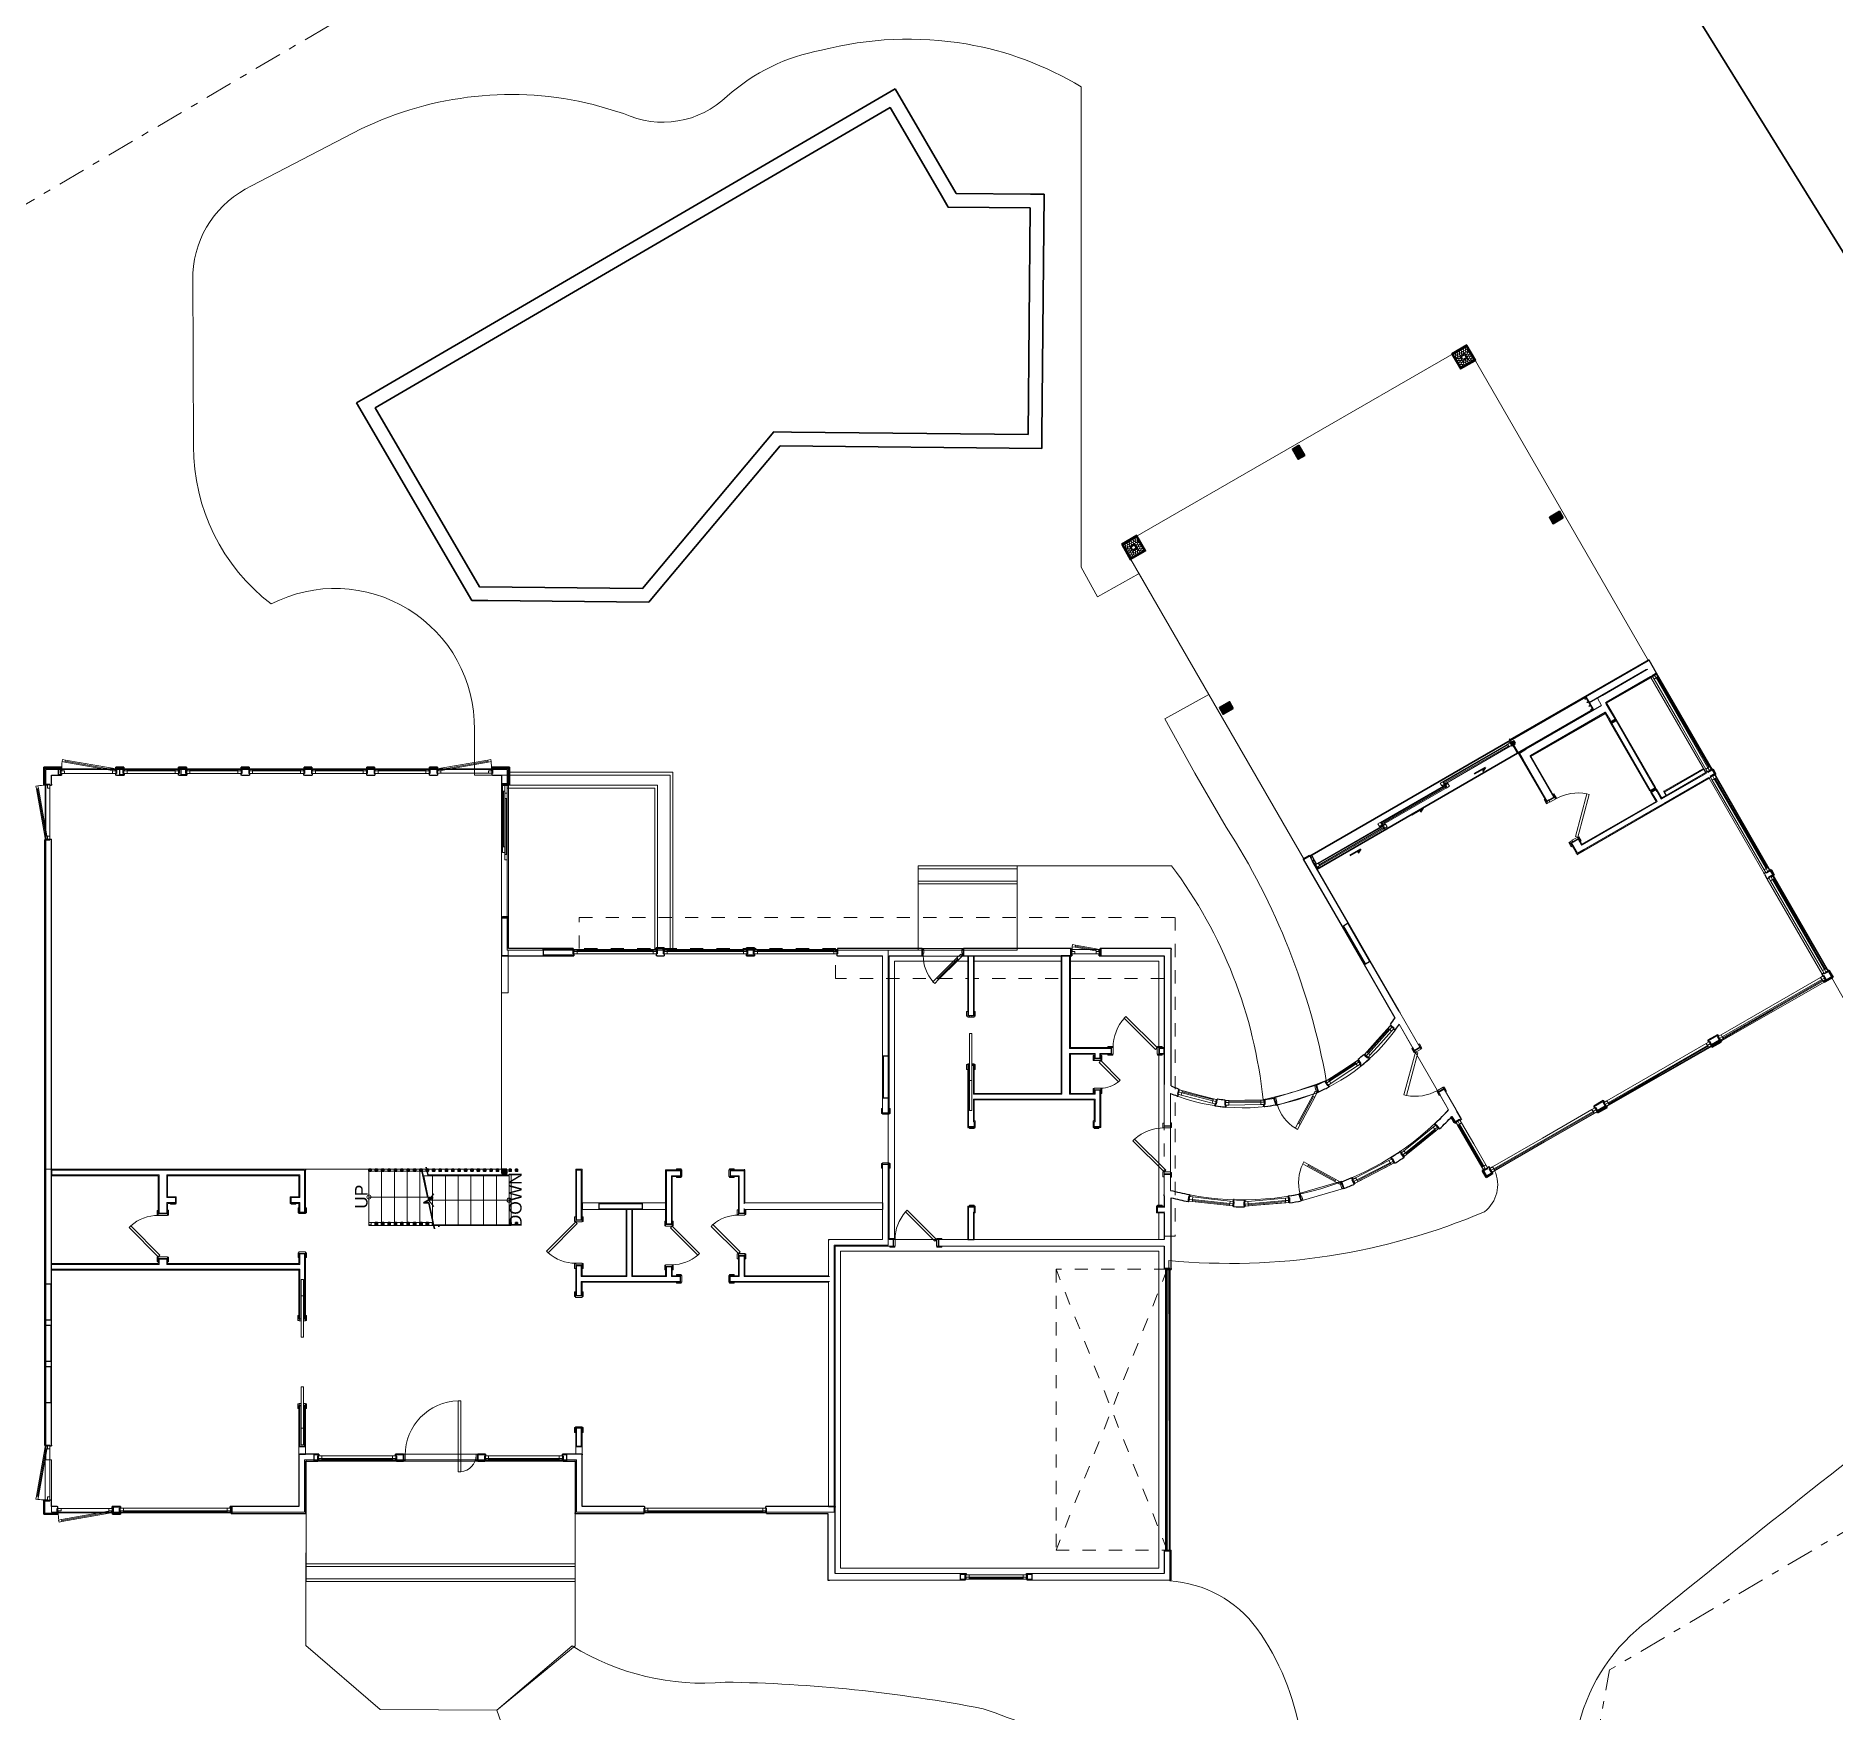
# Model space of a CAD drawing. Header units: inches. Extents: x -1094 to 3113, y -1192 to 2792.
# Drawn here: x -7 to 1297, y -143 to 1072 of the extents above; entities that cross this region are included whole.
import ezdxf

# ---------------------------------------------------------------- set-up
doc = ezdxf.new("R2010")
doc.units = ezdxf.units.IN
doc.header["$MEASUREMENT"] = 0
for name, pattern in [('Dashed', [19.2, 9.6, -9.6]), ('Dashed - Double', [41.333332, 19.999999, -8, 5.333333, -8]), ('Wipeout_Contour', [39.370079, 0, -39.370079])]:
    doc.linetypes.add(name, pattern=pattern)
for name, color, linetype, lineweight in [('0_Pen_No__1', 7, 'Continuous', 35), ('A - FLOORS.3D_Pen_No__121', 7, 'Continuous', 18), ('A - PATIOS - STOOPS.3D_Pen_No__121', 7, 'Continuous', 18), ('A - STAIRS.3D_Pen_No__1', 7, 'Continuous', 18), ('A - STAIRS.3D_Pen_No__7', 7, 'Continuous', 18), ('A - WALLS - EXTERIOR.3D_Pen_No__121', 7, 'Continuous', 25), ('A - WALLS - INTERIOR.3D_Pen_No__1', 7, 'Continuous', 18), ('A - WALLS - INTERIOR.3D_Pen_No__121', 7, 'Continuous', 18), ('Doors_Pen_No__1', 7, 'Continuous', 18), ('L - SITE - PROPERTY LINES.3D_Pen_No__1', 7, 'Continuous', 18), ('L - SITE - SURFACES.3D_Pen_No__121', 7, 'Continuous', 18), ('New_A - PATIOS - STOOPS.3D_Pen_No__3', 7, 'Continuous', 18), ('New_A - RAILINGS.3D_Pen_No__1', 7, 'Continuous', 35), ('New_A - RAILINGS.3D_Pen_No__3', 7, 'Continuous', 18), ('New_A - ROOFS.3D_Pen_No__5', 7, 'Continuous', 9), ('New_A - WALL - EXTERIOR FINISH.3D_Pen_No__1', 7, 'Continuous', 35), ('New_A - WALLS - EXTERIOR.3D_Pen_No__1', 7, 'Continuous', 35), ('New_A - WALLS - EXTERIOR.3D_Pen_No__143', 7, 'Continuous', 18), ('New_A - WALLS - EXTERIOR.3D_Pen_No__144', 7, 'Continuous', 25), ('New_A - WALLS - EXTERIOR.3D_Pen_No__2', 7, 'Continuous', 9), ('New_A - WALLS - INTERIOR.3D_Pen_No__143', 7, 'Continuous', 18), ('New_A - WALLS - INTERIOR.3D_Pen_No__144', 7, 'Continuous', 25), ('New_A - WALLS - INTERIOR.3D_Pen_No__3', 7, 'Continuous', 18), ('New_Cut Fills_Pen_No__131', 8, 'Continuous', 9), ('New_Doors_Pen_No__1', 7, 'Continuous', 35), ('New_Doors_Pen_No__143', 7, 'Continuous', 18), ('New_Doors_Pen_No__144', 7, 'Continuous', 25), ('New_Doors_Pen_No__2', 7, 'Continuous', 9), ('New_Doors_Pen_No__3', 7, 'Continuous', 18), ('New_Doors_Pen_No__4', 7, 'Continuous', 18), ('New_Doors_Pen_No__6', 7, 'Continuous', 9), ('New_Doors_Pen_No__8', 7, 'Continuous', 18), ('New_Skin Separator Lines_Pen_No__143', 7, 'Continuous', 18), ('New_Skin Separator Lines_Pen_No__144', 7, 'Continuous', 25), ('New_Skin Separator Lines_Pen_No__2', 7, 'Continuous', 9), ('New_Windows_Pen_No__143', 7, 'Continuous', 18), ('New_Windows_Pen_No__144', 7, 'Continuous', 25), ('New_Windows_Pen_No__2', 7, 'Continuous', 9), ('New_Windows_Pen_No__3', 7, 'Continuous', 18), ('New_Windows_Pen_No__6', 7, 'Continuous', 9), ('New_Windows_Pen_No__8', 7, 'Continuous', 18)]:
    doc.layers.add(name, color=color, linetype=linetype, lineweight=lineweight)
for name, color, linetype in [('A - FLOORS.3D', 7, 'Continuous'), ('A - PATIOS - STOOPS.3D', 7, 'Continuous'), ('A - STAIRS.3D', 7, 'Continuous'), ('A - WALLS - EXTERIOR.3D', 7, 'Continuous'), ('A - WALLS - INTERIOR.3D', 7, 'Continuous'), ('Cover Fills', 7, 'Continuous'), ('Cut Fills', 7, 'Continuous'), ('Doors', 7, 'Continuous'), ('L - SITE - PROPERTY LINES.3D', 7, 'Continuous'), ('L - SITE - SURFACES.3D', 7, 'Continuous'), ('New_A - PATIOS - STOOPS.3D', 7, 'Continuous'), ('New_A - RAILINGS.3D', 7, 'Continuous'), ('New_A - ROOFS.3D', 7, 'Continuous'), ('New_A - WALL - EXTERIOR FINISH.3D', 7, 'Continuous'), ('New_A - WALLS - EXTERIOR.3D', 7, 'Continuous'), ('New_A - WALLS - INTERIOR.3D', 7, 'Continuous'), ('New_Cover Fills', 7, 'Continuous'), ('New_Cut Fills', 7, 'Continuous'), ('New_Doors', 7, 'Continuous'), ('New_Drafting Fills', 7, 'Continuous'), ('New_Windows', 7, 'Continuous')]:
    doc.layers.add(name, color=color, linetype=linetype)
doc.layers.add('New_Doors_Pen_No__11', color=7, linetype='Continuous', lineweight=18, true_color=0x4a4a4a)
doc.styles.add('GENERATED_STYLE_1', font='Arial.ttf')
pattern_1 = [(45, (0, 0), (-1.8707707, 1.8707707), [0, -2.6456692])]
pattern_2 = [(220, (0, 0), (-2.18649, 2.605757), [])]
pattern_3 = [(130, (0, 0), (2.605757, 2.18649), [])]
pattern_4 = [(310, (0, 0), (2.605757, 2.18649), [])]
pattern_5 = [(220, (0, 0), (-2.18649, 2.605757), [])]
pattern_6 = [(130, (0, 0), (2.605757, 2.18649), [])]
pattern_7 = [(310, (0, 0), (2.605757, 2.18649), [])]

# ---------------------------------------------------------------- blocks, each defined once
blk = doc.blocks.new('Slab_1', base_point=(189.25, -37))
at = {"layer": 'A - PATIOS - STOOPS.3D_Pen_No__121', "color": 7, "linetype": 'Continuous', "lineweight": 18, "flags": 128}
blk.add_lwpolyline([(189.25, -37), (384.5, -37), (384.5, 37.5), (189.25, 37.5)], close=True, dxfattribs=at)
blk = doc.blocks.new('Slab_2', base_point=(189.25, -48))
at = {"layer": 'A - PATIOS - STOOPS.3D_Pen_No__121', "color": 7, "linetype": 'Continuous', "lineweight": 18, "flags": 128}
blk.add_lwpolyline([(189.25, -48), (384.5, -48), (384.5, 37.5), (189.25, 37.5)], close=True, dxfattribs=at)
blk = doc.blocks.new('Wall_1', base_point=(1205.3, 536.7))
at = {"color": 254, "linetype": 'Wipeout_Contour', "lineweight": 0, "ltscale": 5209.988779}
blk.add_wipeout([(1203.3, 540.3), (1174.5, 523.7), (1174.8, 523.1), (1203.6, 539.8)], dxfattribs=at).dxf.layer = 'New_Cut Fills'
at = {"layer": 'New_Cut Fills_Pen_No__131', "linetype": 'Continuous', "lineweight": 9}
h = blk.add_hatch(dxfattribs=at)
h.set_pattern_fill('Gypsum_Board', color=8, style=0, pattern_type=2)
h.set_pattern_definition(pattern_1)
h.paths.add_polyline_path([(1203.3, 540.3), (1174.5, 523.7), (1174.8, 523.1), (1203.6, 539.8)])
at = {"color": 254, "linetype": 'Wipeout_Contour', "lineweight": 0, "ltscale": 5210.846458}
blk.add_wipeout([(1203.6, 539.8), (1174.8, 523.1), (1176.5, 520.1), (1205.3, 536.7)], dxfattribs=at).dxf.layer = 'New_Cut Fills'
at = {"layer": 'New_A - WALLS - INTERIOR.3D_Pen_No__143', "color": 7, "linetype": 'Continuous', "lineweight": 18, "flags": 128}
for points in [[(1203.3, 540.3), (1174.5, 523.7)], [(1176.5, 520.1), (1205.3, 536.7)]]:
    blk.add_lwpolyline(points, dxfattribs=at)
at = {"layer": 'New_A - WALLS - INTERIOR.3D_Pen_No__144', "color": 7, "linetype": 'Continuous', "lineweight": 25, "flags": 128}
for points in [[(1203.3, 540.3), (1203.6, 539.8)], [(1203.6, 539.8), (1205.3, 536.7)], [(1174.5, 523.7), (1174.8, 523.1)], [(1174.8, 523.1), (1176.5, 520.1)]]:
    blk.add_lwpolyline(points, dxfattribs=at)
at = {"layer": 'New_Skin Separator Lines_Pen_No__2', "color": 7, "linetype": 'Continuous', "lineweight": 9}
blk.add_line((1203.6, 539.8), (1174.8, 523.1), dxfattribs=at)
blk = doc.blocks.new('Slab_3', base_point=(705.4, 408.5))
at = {"layer": 'A - PATIOS - STOOPS.3D_Pen_No__121', "color": 7, "linetype": 'Continuous', "lineweight": 18, "flags": 128}
blk.add_lwpolyline([(705.4, 408.5), (705.4, 456.5), (633.4, 456.5), (633.4, 408.5)], close=True, dxfattribs=at)
blk = doc.blocks.new('Slab_4', base_point=(705.4, 408.5))
at = {"layer": 'A - PATIOS - STOOPS.3D_Pen_No__121', "color": 7, "linetype": 'Continuous', "lineweight": 18, "flags": 128}
blk.add_lwpolyline([(705.4, 408.5), (705.4, 467.5), (633.4, 467.5), (633.4, 408.5)], close=True, dxfattribs=at)
blk = doc.blocks.new('Slab_5', base_point=(705.4, 469.5))
at = {"layer": 'A - PATIOS - STOOPS.3D_Pen_No__121', "color": 7, "linetype": 'Continuous', "lineweight": 18, "flags": 128}
blk.add_lwpolyline([(705.4, 469.5), (633.4, 469.5), (633.4, 456.5), (705.4, 456.5)], close=True, dxfattribs=at)
blk = doc.blocks.new('Roof_1', base_point=(387.5, 409.5))
at = {"layer": 'New_A - ROOFS.3D_Pen_No__5', "color": 7, "linetype": 'Dashed', "lineweight": 9, "flags": 128}
for points in [[(387.5, 432.2), (820, 432.2)], [(387.5, 409.5), (387.5, 432.2)], [(820, 432.2), (820, 200.9)], [(573.5, 409.5), (387.5, 409.5)], [(573.5, 387.8), (573.5, 409.5)], [(811.9, 387.8), (573.5, 387.8)], [(811.9, 200.9), (811.9, 387.8)], [(820, 200.9), (811.9, 200.9)]]:
    blk.add_lwpolyline(points, dxfattribs=at)
blk = doc.blocks.new('Slab_6', base_point=(0.5, 249.4))
at = {"layer": 'A - FLOORS.3D_Pen_No__121', "color": 7, "linetype": 'Continuous', "lineweight": 18, "flags": 128}
for points in [[(0.5, 249.4), (0.5, 38.5), (4.6, 38.5), (4.6, 0.5), (188.2, 0.5), (188.2, 38.5), (385.5, 38.5), (385.5, 0.5), (572.5, 0.5), (572.5, 194.2), (611.7, 194.2), (611.7, 408.5), (335.9, 408.5), (335.9, 377.4), (331.1, 377.4), (331.1, 249.4)], [(234.9, 208.5), (234.9, 245.2), (338.1, 245.2), (338.1, 208.5)]]:
    blk.add_lwpolyline(points, close=True, dxfattribs=at)
blk = doc.blocks.new('Slab_7', base_point=(808, 400.5))
at = {"layer": 'A - FLOORS.3D_Pen_No__121', "color": 7, "linetype": 'Continuous', "lineweight": 18, "flags": 128}
blk.add_lwpolyline([(808, 400.5), (616.3, 400.5), (616.3, 198.4), (808, 198.4)], close=True, dxfattribs=at)
blk = doc.blocks.new('Slab_8', base_point=(0.5, 539.5))
at = {"layer": 'A - FLOORS.3D_Pen_No__121', "color": 7, "linetype": 'Continuous', "lineweight": 18, "flags": 128}
blk.add_lwpolyline([(0.5, 539.5), (0.5, 249.4), (331.1, 249.4), (331.1, 431.6), (335.2, 431.6), (335.2, 539.5)], close=True, dxfattribs=at)
blk = doc.blocks.new('Slab_9', base_point=(816.6, 304.4))
at = {"layer": 'A - FLOORS.3D_Pen_No__121', "color": 7, "linetype": 'Continuous', "lineweight": 18, "flags": 128}
blk.add_lwpolyline([(816.6, 304.4), (816.6, 234, 0.278195), (1018.4, 292.6), (982.5, 354.6, -0.35786)], format="xyb", close=True, dxfattribs=at)
blk = doc.blocks.new('Slab_10', base_point=(243.1, -142.9))
at = {"layer": 'A - PATIOS - STOOPS.3D_Pen_No__121', "color": 7, "linetype": 'Continuous', "lineweight": 18, "flags": 128}
blk.add_lwpolyline([(243.1, -142.9), (327.8, -143.2), (384.5, -96.6), (384.5, 38.5), (189.3, 38.5), (189.2, -96.3)], close=True, dxfattribs=at)
blk = doc.blocks.new('Slab_11', base_point=(577, -40.25))
at = {"layer": 'A - FLOORS.3D_Pen_No__121', "color": 7, "linetype": 'Continuous', "lineweight": 18, "flags": 128}
blk.add_lwpolyline([(577, -40.25), (808, -40.25), (808, 189.75), (616.25, 189.75), (577, 189.75)], close=True, dxfattribs=at)
blk = doc.blocks.new('Slab_12', base_point=(442.4, 408.5))
at = {"layer": 'A - PATIOS - STOOPS.3D_Pen_No__121', "color": 7, "linetype": 'Continuous', "lineweight": 18, "flags": 128}
blk.add_lwpolyline([(442.4, 408.5), (442.4, 526.1), (335.2, 526.1), (335.2, 408.5)], close=True, dxfattribs=at)
blk = doc.blocks.new('Slab_13', base_point=(453.375, 408.5))
at = {"layer": 'A - PATIOS - STOOPS.3D_Pen_No__121', "color": 7, "linetype": 'Continuous', "lineweight": 18, "flags": 128}
blk.add_lwpolyline([(453.375, 408.5), (453.375, 535.5), (335.25, 535.5), (335.25, 408.5)], close=True, dxfattribs=at)
blk = doc.blocks.new('Slab_14', base_point=(107, 899.8))
at = {"layer": 'L - SITE - SURFACES.3D_Pen_No__121', "color": 7, "linetype": 'Continuous', "lineweight": 18, "flags": 128}
blk.add_lwpolyline([(107, 899.8), (107.6, 774.1, 0.234274), (163.9, 659.7, -0.565529), (311.5, 568.6), (311.4, 535.5), (453.4, 535.5), (453.4, 408.5), (705.4, 408.5), (705.4, 469.5), (817.4, 469.5, -0.13678), (883.7, 299.9, 0.045941), (929.6, 313.9, 0.099354), (857, 497.6), (834.3, 536.9), (812.5, 576.4), (844.4, 594.1), (793.9, 681.7), (763.6, 664.9), (751.7, 686.4), (751.7, 1035, 0.095351), (668.2, 1066.2, 0.104817), (563.2, 1061.7, 0.137274), (494.8, 1028.3, -0.312421), (419.6, 1015.8), (397.5, 1022.3, 0.174521), (229.2, 1004.5), (149.7, 963.2, 0.273901)], format="xyb", close=True, dxfattribs=at)
blk = doc.blocks.new('Slab_15', base_point=(705.4, 408.5))
at = {"layer": 'A - PATIOS - STOOPS.3D_Pen_No__121', "color": 7, "linetype": 'Continuous', "lineweight": 18, "flags": 128}
blk.add_lwpolyline([(705.4, 408.5), (705.4, 458.5), (633.4, 458.5), (633.4, 408.5)], close=True, dxfattribs=at)
blk = doc.blocks.new('Slab_16', base_point=(781.6, 702.9))
at = {"layer": 'New_A - PATIOS - STOOPS.3D_Pen_No__3', "color": 7, "linetype": 'Continuous', "lineweight": 18, "flags": 128}
blk.add_lwpolyline([(781.6, 702.9), (1031.5, 847.1), (1163.5, 618.5), (913.6, 474.3)], close=True, dxfattribs=at)
blk = doc.blocks.new('Slab_19', base_point=(613.1, 1020))
at = {"layer": 'L - SITE - SURFACES.3D_Pen_No__121', "color": 7, "linetype": 'Continuous', "lineweight": 18, "flags": 128}
blk.add_lwpolyline([(613.1, 1020), (239.5, 802), (315.2, 672.2), (433.3, 671), (528.6, 784.6), (713.2, 782.7), (714.8, 947.2), (655.4, 947.7), (655.2, 947.8), (625.2, 999.3), (625.2, 999.3)], close=True, dxfattribs=at)
blk = doc.blocks.new('Slab_20', base_point=(613.1, 1020))
at = {"layer": 'L - SITE - SURFACES.3D_Pen_No__121', "color": 7, "linetype": 'Continuous', "lineweight": 18, "flags": 128}
blk.add_lwpolyline([(613.1, 1020), (239.5, 802), (315.2, 672.2), (433.3, 671), (528.6, 784.6), (713.2, 782.7), (714.8, 947.2), (655.4, 947.7), (655.2, 947.8), (613.3, 1019.7)], close=True, dxfattribs=at)
blk = doc.blocks.new('Stair_1')
at = {"color": 254, "linetype": 'Wipeout_Contour', "lineweight": 0, "ltscale": 1327.228302}
blk.add_wipeout([(244.1, 247.9), (234.9, 247.9), (234.9, 210.6), (244.1, 210.6)], dxfattribs=at).dxf.layer = 'Cover Fills'
at = {"layer": 'A - STAIRS.3D_Pen_No__1', "color": 7, "linetype": 'Continuous', "lineweight": 18}
for p, q in [((234.9, 247.9), (234.9, 210.6)), ((244.1, 247.9), (234.9, 247.9)), ((244.1, 210.6), (244.1, 247.9)), ((234.9, 210.6), (244.1, 210.6))]:
    blk.add_line(p, q, dxfattribs=at)
for start, end in [(90, 270), (270, 90)]:
    blk.add_arc((234.9, 229.2), 1.5, start, end, dxfattribs=at)
at = {"layer": 'A - STAIRS.3D_Pen_No__7', "color": 7, "lineweight": 18, "insert": (229.4, 220.7), "char_height": 9, "attachment_point": 4, "rotation": 90, "style": 'GENERATED_STYLE_1'}
blk.add_mtext('\\A1;{\\pql;\\fArial|b0|i0|c0|p0;\\W1.000000;UP}', dxfattribs=at)
at = {"color": 254, "linetype": 'Wipeout_Contour', "lineweight": 0, "ltscale": 1354.21363}
blk.add_wipeout([(253.4, 247.9), (244.1, 247.9), (244.1, 210.6), (253.4, 210.6)], dxfattribs=at).dxf.layer = 'Cover Fills'
at = {"layer": 'A - STAIRS.3D_Pen_No__1', "color": 7, "linetype": 'Continuous', "lineweight": 18}
for p, q in [((244.1, 247.9), (244.1, 210.6)), ((253.4, 247.9), (244.1, 247.9)), ((253.4, 210.6), (253.4, 247.9)), ((234.9, 229.2), (244.1, 229.2)), ((244.1, 210.6), (253.4, 210.6))]:
    blk.add_line(p, q, dxfattribs=at)
at = {"color": 254, "linetype": 'Wipeout_Contour', "lineweight": 0, "ltscale": 1381.661398}
blk.add_wipeout([(262.6, 247.9), (253.4, 247.9), (253.4, 210.6), (262.6, 210.6)], dxfattribs=at).dxf.layer = 'Cover Fills'
at = {"layer": 'A - STAIRS.3D_Pen_No__1', "color": 7, "linetype": 'Continuous', "lineweight": 18}
for p, q in [((253.4, 247.9), (253.4, 210.6)), ((262.6, 247.9), (253.4, 247.9)), ((262.6, 210.6), (262.6, 247.9)), ((253.4, 210.6), (262.6, 210.6))]:
    blk.add_line(p, q, dxfattribs=at)
at = {"color": 254, "linetype": 'Wipeout_Contour', "lineweight": 0, "ltscale": 1409.544611}
blk.add_wipeout([(271.9, 247.9), (262.6, 247.9), (262.6, 210.6), (271.9, 210.6)], dxfattribs=at).dxf.layer = 'Cover Fills'
at = {"layer": 'A - STAIRS.3D_Pen_No__1', "color": 7, "linetype": 'Continuous', "lineweight": 18}
for p, q in [((262.6, 247.9), (262.6, 210.6)), ((271.9, 247.9), (262.6, 247.9)), ((271.9, 210.6), (271.9, 247.9)), ((262.6, 210.6), (271.9, 210.6))]:
    blk.add_line(p, q, dxfattribs=at)
at = {"color": 254, "linetype": 'Wipeout_Contour', "lineweight": 0, "ltscale": 3244.285897}
blk.add_wipeout([(271.9, 247.9), (271.9, 210.6), (281.1, 210.6), (281.1, 227.3), (277.5, 227.3), (281.1, 229.2), (281.1, 231.2), (280.7, 231.2), (277.2, 247.9)], dxfattribs=at).dxf.layer = 'Cover Fills'
at = {"layer": 'A - STAIRS.3D_Pen_No__1', "color": 7, "linetype": 'Continuous', "lineweight": 18}
for p, q in [((271.9, 247.9), (271.9, 210.6)), ((277.2, 247.9), (271.9, 247.9)), ((281.1, 229.2), (281.1, 231.2)), ((281.1, 210.6), (281.1, 227.3)), ((271.9, 210.6), (281.1, 210.6))]:
    blk.add_line(p, q, dxfattribs=at)
at = {"color": 254, "linetype": 'Wipeout_Contour', "lineweight": 0, "ltscale": 1429.774578}
blk.add_wipeout([(281.1, 210.6), (285.1, 210.6), (281.5, 227.3), (281.1, 227.3)], dxfattribs=at).dxf.layer = 'Cover Fills'
at = {"layer": 'A - STAIRS.3D_Pen_No__1', "color": 7, "linetype": 'Continuous', "lineweight": 18}
blk.add_line((281.1, 210.6), (285.1, 210.6), dxfattribs=at)
at = {"color": 254, "linetype": 'Wipeout_Contour', "lineweight": 0, "ltscale": 1094.203025}
blk.add_wipeout([(281.1, 229.2), (284.7, 231.2), (281.1, 231.2)], dxfattribs=at).dxf.layer = 'Cover Fills'
at = {"layer": 'A - STAIRS.3D_Pen_No__1', "color": 7, "linetype": 'Continuous', "lineweight": 35}
for p, q in [((276.5, 250.9), (280.7, 231.2)), ((284.7, 231.2), (277.5, 227.3)), ((277.5, 227.3), (281.5, 227.3)), ((280.7, 231.2), (284.7, 231.2)), ((281.5, 227.3), (285.7, 207.6))]:
    blk.add_line(p, q, dxfattribs=at)
at = {"layer": 'A - STAIRS.3D_Pen_No__1', "color": 7, "linetype": 'Continuous', "lineweight": 18}
for p, q in [((244.1, 229.2), (281.1, 229.2)), ((281.1, 229.2), (277.1, 233.7)), ((277.1, 224.7), (281.1, 229.2)), ((281.1, 231.2), (281.1, 229.2)), ((281.1, 227.3), (281.1, 210.6))]:
    blk.add_line(p, q, dxfattribs=at)
blk = doc.blocks.new('W Fixed 26[1]')
at = {"layer": 'New_Windows_Pen_No__144', "color": 7, "linetype": 'Continuous', "lineweight": 25}
for p, q in [((53.875, 4.625), (54.5, 4.625)), ((53.875, 0.5), (53.875, 3.25)), ((53.875, 0), (53.875, 0.5)), ((54.5, 3.25), (54.5, 4.625)), ((134.875, 4.625), (134.25, 4.625)), ((134.25, 3.25), (134.25, 4.625)), ((134.875, 0.5), (134.875, 3.25)), ((134.875, 0), (134.875, 0.5))]:
    blk.add_line(p, q, dxfattribs=at)
at = {"layer": 'New_Windows_Pen_No__3', "color": 7, "linetype": 'Continuous', "lineweight": 18}
for p, q in [((53.875, 3.25), (54.375, 3.25)), ((53.875, 0), (53.875, 3.25)), ((54.375, 3.25), (56.75, 3.25)), ((54.375, 0), (54.375, 3.25)), ((54.375, 3.25), (54.375, 0)), ((56.75, 1.5), (54.625, 1.5)), ((54.625, 1.5), (54.625, 0)), ((54.625, 1.5), (56.75, 1.5)), ((54.625, 0), (54.625, 1.5)), ((56.75, 3.25), (94.375, 3.25)), ((56.75, 3.25), (56.75, 1.5)), ((56.75, 1.5), (56.75, 0)), ((56.75, 1.5), (132, 1.5)), ((94.375, 3.25), (132, 3.25)), ((132, 1.5), (132, 3.25)), ((132, 3.25), (134.375, 3.25)), ((134.125, 1.5), (132, 1.5)), ((132, 0), (132, 1.5)), ((132, 1.5), (134.125, 1.5)), ((134.125, 0), (134.125, 1.5)), ((134.125, 1.5), (134.125, 0)), ((134.375, 3.25), (134.375, 0)), ((134.375, 0), (134.375, 3.25)), ((134.375, 3.25), (134.875, 3.25)), ((134.875, 3.25), (134.875, 0)), ((54.375, 0), (53.875, 0)), ((54.625, 0), (54.375, 0)), ((94.375, 0), (54.625, 0)), ((56.75, 0), (54.625, 0)), ((132, 0), (56.75, 0)), ((134.125, 0), (94.375, 0)), ((134.125, 0), (132, 0)), ((134.375, 0), (134.125, 0)), ((134.875, 0), (134.375, 0))]:
    blk.add_line(p, q, dxfattribs=at)
at = {"layer": 'New_Windows_Pen_No__8', "color": 7, "linetype": 'Continuous', "lineweight": 18}
blk.add_line((132, 0.75), (56.75, 0.75), dxfattribs=at)
blk = doc.blocks.new('W1 Casement 26[2]')
at = {"layer": 'New_Windows_Pen_No__144', "color": 7, "linetype": 'Continuous', "lineweight": 25}
for p, q in [((8.6, 4.6), (9.2, 4.6)), ((8.6, 0.5), (8.6, 3.2)), ((8.6, 0), (8.6, 0.5)), ((9.2, 3.2), (9.2, 4.6)), ((49.1, 4.6), (48.5, 4.6)), ((48.5, 3.2), (48.5, 4.6)), ((49.1, 0.5), (49.1, 3.2)), ((49.1, 0), (49.1, 0.5))]:
    blk.add_line(p, q, dxfattribs=at)
at = {"layer": 'New_Windows_Pen_No__3', "color": 7, "linetype": 'Continuous', "lineweight": 18}
for p, q in [((9.1, 3.2), (8.6, 3.2)), ((8.6, 3.2), (8.6, 0)), ((11.5, 3.2), (9.1, 3.2)), ((9.1, 3.2), (9.1, 0)), ((9.1, 0), (9.1, 3.2)), ((9.4, 0), (9.4, 1.5)), ((9.4, 1.5), (11.5, 1.5)), ((28.9, 3.2), (11.5, 3.2)), ((11.5, 1.5), (11.5, 3.2)), ((46, 1.1), (11.8, -4.9)), ((46.2, 3.2), (28.9, 3.2)), ((48.1, 1.5), (46, 1.1)), ((46, 1.1), (46.3, -0.4)), ((48.6, 3.2), (46.2, 3.2)), ((46.2, 3.2), (46.2, 1.5)), ((46.2, 1.5), (48.4, 1.5)), ((48.4, 0), (48.1, 1.5)), ((48.4, 1.5), (48.4, 0)), ((48.6, 0), (48.6, 3.2)), ((49.1, 3.2), (48.6, 3.2)), ((48.6, 3.2), (48.6, 0)), ((49.1, 0), (49.1, 3.2)), ((8.6, 0), (9.1, 0)), ((9.1, 0), (9.4, 0)), ((9.4, 0), (28.9, 0)), ((11.8, -4.9), (9.7, -5.3)), ((9.7, -5.3), (10, -6.8)), ((10, -6.8), (12.1, -6.4)), ((12.1, -6.4), (11.8, -4.9)), ((12.1, -6.4), (46.3, -0.4)), ((28.9, 0), (48.4, 0)), ((46.3, -0.4), (48.4, 0)), ((48.4, 0), (48.6, 0)), ((48.6, 0), (49.1, 0))]:
    blk.add_line(p, q, dxfattribs=at)
at = {"layer": 'New_Windows_Pen_No__6', "color": 7, "linetype": 'Continuous', "lineweight": 9}
blk.add_arc((48.4, 0), 39, 180, 187.7958, dxfattribs=at)
at = {"layer": 'New_Windows_Pen_No__8', "color": 7, "linetype": 'Continuous', "lineweight": 18}
blk.add_line((11.9, -5.7), (46.2, 0.4), dxfattribs=at)
blk = doc.blocks.new('Wall_2')
at = {"layer": 'A - WALLS - EXTERIOR.3D_Pen_No__121', "color": 7, "linetype": 'Continuous', "lineweight": 25}
for p, q in [((8.6, 4.6), (9.2, 4.6)), ((8.6, 0.5), (8.6, 3.2)), ((8.6, 0), (8.6, 0.5)), ((8.6, -0.5), (8.6, 0)), ((9.2, 3.2), (9.2, 4.6)), ((48.5, 3.2), (48.5, 4.6)), ((49.1, 4.6), (48.5, 4.6)), ((49.1, 0.5), (49.1, 3.2)), ((49.1, 0), (49.1, 0.5)), ((49.1, -0.5), (49.1, 0)), ((49.6, 4), (49.6, 4.6)), ((49.6, 0.5), (49.6, 4)), ((49.6, 0), (49.6, 0.5)), ((49.6, -0.5), (49.6, 0)), ((135.6, 4), (135.6, 4.6)), ((135.6, 0.5), (135.6, 4)), ((135.6, 0), (135.6, 0.5)), ((135.6, -0.5), (135.6, 0))]:
    blk.add_line(p, q, dxfattribs=at)
at = {"layer": 'A - WALLS - EXTERIOR.3D_Pen_No__121', "color": 7, "linetype": 'Continuous', "lineweight": 25, "flags": 128}
for points in [[(-0.5, -0.5), (-0.5, 0)], [(8.6, 4.6), (4.6, 4.6)], [(49.6, 4.6), (49.1, 4.6)], [(184.1, 4.6), (135.6, 4.6)], [(-0.5, -0.5), (8.6, -0.5)], [(49.1, -0.5), (49.6, -0.5)], [(135.6, -0.5), (189.3, -0.5)], [(189.3, -0.5), (189.3, 0)]]:
    blk.add_lwpolyline(points, dxfattribs=at)
at = {"layer": 'New_A - WALLS - EXTERIOR.3D_Pen_No__1', "color": 7, "linetype": 'Continuous', "lineweight": 35, "flags": 128}
for points in [[(54.5, 3.2), (53.9, 3.2)], [(53.9, 3.2), (53.9, 0)], [(54.5, 4.6), (54.5, 3.2)], [(134.2, 3.2), (134.2, 4.6)], [(134.9, 3.2), (134.2, 3.2)], [(134.9, 0), (134.9, 3.2)], [(134.9, -0.5), (134.9, 0)], [(53.9, 0), (53.9, -0.5)]]:
    blk.add_lwpolyline(points, dxfattribs=at)
at = {"layer": 'New_A - WALLS - EXTERIOR.3D_Pen_No__144', "color": 7, "linetype": 'Continuous', "lineweight": 25, "flags": 128}
for points in [[(54.5, 4.6), (49.6, 4.6)], [(135.6, 4.6), (134.2, 4.6)], [(49.6, -0.5), (53.9, -0.5)], [(134.9, -0.5), (135.6, -0.5)]]:
    blk.add_lwpolyline(points, dxfattribs=at)
at = {"layer": 'New_Skin Separator Lines_Pen_No__2', "color": 7, "linetype": 'Continuous', "lineweight": 9, "flags": 128}
for points in [[(54.5, 4), (49.6, 4)], [(49.6, 0.5), (53.9, 0.5)], [(49.6, 0), (53.9, 0)], [(135.6, 4), (134.2, 4)], [(134.9, 0.5), (135.6, 0.5)], [(134.9, 0), (135.6, 0)]]:
    blk.add_lwpolyline(points, dxfattribs=at)
at = {"layer": 'New_Windows', "color": 7, "linetype": 'Continuous', "lineweight": 18}
for name in ['W1 Casement 26[2]', 'W Fixed 26[1]']:
    blk.add_blockref(name, (0, 0), dxfattribs=at)
blk = doc.blocks.new('W1 Casement 26[3]')
at = {"layer": 'New_Windows_Pen_No__144', "color": 7, "linetype": 'Continuous', "lineweight": 25}
for p, q in [((284.1, 540), (284.1, 539.5)), ((284.1, 539.5), (284.1, 536.8)), ((284.1, 535.4), (284.7, 535.4)), ((284.7, 536.8), (284.7, 535.4)), ((324, 536.8), (324, 535.4)), ((324.6, 535.4), (324, 535.4)), ((324.6, 540), (324.6, 539.5)), ((324.6, 539.5), (324.6, 536.8))]:
    blk.add_line(p, q, dxfattribs=at)
at = {"layer": 'New_Windows_Pen_No__3', "color": 7, "linetype": 'Continuous', "lineweight": 18}
for p, q in [((284.6, 540), (284.1, 540)), ((284.1, 540), (284.1, 536.8)), ((284.1, 536.8), (284.6, 536.8)), ((284.9, 540), (284.6, 540)), ((284.6, 540), (284.6, 536.8)), ((284.6, 536.8), (284.6, 540)), ((284.6, 536.8), (287, 536.8)), ((287, 540.4), (284.9, 540)), ((304.4, 540), (284.9, 540)), ((284.9, 538.5), (284.9, 540)), ((284.9, 540), (285.1, 538.5)), ((287, 538.5), (284.9, 538.5)), ((285.1, 538.5), (287.2, 538.9)), ((321.2, 546.4), (287, 540.4)), ((287.2, 538.9), (287, 540.4)), ((287, 536.8), (287, 538.5)), ((287, 536.8), (304.4, 536.8)), ((287.2, 538.9), (321.5, 544.9)), ((323.9, 540), (304.4, 540)), ((304.4, 536.8), (321.7, 536.8)), ((323.3, 546.8), (321.2, 546.4)), ((321.2, 546.4), (321.5, 544.9)), ((321.5, 544.9), (323.5, 545.3)), ((323.9, 538.5), (321.7, 538.5)), ((321.7, 538.5), (321.7, 536.8)), ((321.7, 536.8), (324.1, 536.8)), ((323.5, 545.3), (323.3, 546.8)), ((324.1, 540), (323.9, 540)), ((323.9, 540), (323.9, 538.5)), ((324.1, 536.8), (324.1, 540)), ((324.6, 540), (324.1, 540)), ((324.1, 540), (324.1, 536.8)), ((324.1, 536.8), (324.6, 536.8)), ((324.6, 536.8), (324.6, 540))]:
    blk.add_line(p, q, dxfattribs=at)
at = {"layer": 'New_Windows_Pen_No__6', "color": 7, "linetype": 'Continuous', "lineweight": 9}
blk.add_arc((284.9, 540), 39, 0, 7.7958, dxfattribs=at)
at = {"layer": 'New_Windows_Pen_No__8', "color": 7, "linetype": 'Continuous', "lineweight": 18}
blk.add_line((321.3, 545.7), (287.1, 539.6), dxfattribs=at)
blk = doc.blocks.new('W Fixed 26[4]')
at = {"layer": 'New_Windows_Pen_No__144', "color": 7, "linetype": 'Continuous', "lineweight": 25}
for p, q in [((238.625, 540), (238.625, 539.5)), ((238.625, 539.5), (238.625, 536.75)), ((238.625, 535.375), (239.25, 535.375)), ((239.25, 536.75), (239.25, 535.375)), ((278.5, 536.75), (278.5, 535.375)), ((279.125, 535.375), (278.5, 535.375)), ((279.125, 540), (279.125, 539.5)), ((279.125, 539.5), (279.125, 536.75))]:
    blk.add_line(p, q, dxfattribs=at)
at = {"layer": 'New_Windows_Pen_No__3', "color": 7, "linetype": 'Continuous', "lineweight": 18}
for p, q in [((238.625, 540), (239.125, 540)), ((238.625, 536.75), (238.625, 540)), ((239.125, 536.75), (238.625, 536.75)), ((239.125, 540), (239.375, 540)), ((239.125, 536.75), (239.125, 540)), ((239.125, 540), (239.125, 536.75)), ((241.5, 536.75), (239.125, 536.75)), ((239.375, 540), (258.875, 540)), ((239.375, 540), (239.375, 538.5)), ((239.375, 540), (241.5, 540)), ((239.375, 538.5), (239.375, 540)), ((239.375, 538.5), (241.5, 538.5)), ((241.5, 538.5), (239.375, 538.5)), ((241.5, 540), (241.5, 538.5)), ((241.5, 540), (276.25, 540)), ((241.5, 538.5), (241.5, 536.75)), ((276.25, 538.5), (241.5, 538.5)), ((258.875, 536.75), (241.5, 536.75)), ((258.875, 540), (278.375, 540)), ((276.25, 536.75), (258.875, 536.75)), ((276.25, 538.5), (276.25, 540)), ((276.25, 540), (278.375, 540)), ((276.25, 536.75), (276.25, 538.5)), ((276.25, 538.5), (278.375, 538.5)), ((278.375, 538.5), (276.25, 538.5)), ((278.625, 536.75), (276.25, 536.75)), ((278.375, 538.5), (278.375, 540)), ((278.375, 540), (278.625, 540)), ((278.375, 540), (278.375, 538.5)), ((278.625, 540), (278.625, 536.75)), ((278.625, 536.75), (278.625, 540)), ((278.625, 540), (279.125, 540)), ((279.125, 536.75), (278.625, 536.75)), ((279.125, 540), (279.125, 536.75))]:
    blk.add_line(p, q, dxfattribs=at)
at = {"layer": 'New_Windows_Pen_No__8', "color": 7, "linetype": 'Continuous', "lineweight": 18}
blk.add_line((241.5, 539.25), (276.25, 539.25), dxfattribs=at)
blk = doc.blocks.new('W Fixed 26[5]')
at = {"layer": 'New_Windows_Pen_No__144', "color": 7, "linetype": 'Continuous', "lineweight": 25}
for p, q in [((193.125, 540), (193.125, 539.5)), ((193.125, 539.5), (193.125, 536.75)), ((193.125, 535.375), (193.75, 535.375)), ((193.75, 536.75), (193.75, 535.375)), ((233, 536.75), (233, 535.375)), ((233.625, 535.375), (233, 535.375)), ((233.625, 540), (233.625, 539.5)), ((233.625, 539.5), (233.625, 536.75))]:
    blk.add_line(p, q, dxfattribs=at)
at = {"layer": 'New_Windows_Pen_No__3', "color": 7, "linetype": 'Continuous', "lineweight": 18}
for p, q in [((193.125, 540), (193.625, 540)), ((193.125, 536.75), (193.125, 540)), ((193.625, 536.75), (193.125, 536.75)), ((193.625, 540), (193.875, 540)), ((193.625, 536.75), (193.625, 540)), ((193.625, 540), (193.625, 536.75)), ((196, 536.75), (193.625, 536.75)), ((193.875, 540), (213.375, 540)), ((193.875, 540), (193.875, 538.5)), ((193.875, 540), (196, 540)), ((193.875, 538.5), (193.875, 540)), ((193.875, 538.5), (196, 538.5)), ((196, 538.5), (193.875, 538.5)), ((196, 540), (196, 538.5)), ((196, 540), (230.75, 540)), ((196, 538.5), (196, 536.75)), ((230.75, 538.5), (196, 538.5)), ((213.375, 536.75), (196, 536.75)), ((213.375, 540), (232.875, 540)), ((230.75, 536.75), (213.375, 536.75)), ((230.75, 538.5), (230.75, 540)), ((230.75, 540), (232.875, 540)), ((230.75, 536.75), (230.75, 538.5)), ((230.75, 538.5), (232.875, 538.5)), ((232.875, 538.5), (230.75, 538.5)), ((233.125, 536.75), (230.75, 536.75)), ((232.875, 538.5), (232.875, 540)), ((232.875, 540), (233.125, 540)), ((232.875, 540), (232.875, 538.5)), ((233.125, 540), (233.125, 536.75)), ((233.125, 536.75), (233.125, 540)), ((233.125, 540), (233.625, 540)), ((233.625, 536.75), (233.125, 536.75)), ((233.625, 540), (233.625, 536.75))]:
    blk.add_line(p, q, dxfattribs=at)
at = {"layer": 'New_Windows_Pen_No__8', "color": 7, "linetype": 'Continuous', "lineweight": 18}
blk.add_line((196, 539.25), (230.75, 539.25), dxfattribs=at)
blk = doc.blocks.new('W Fixed 26[6]')
at = {"layer": 'New_Windows_Pen_No__144', "color": 7, "linetype": 'Continuous', "lineweight": 25}
for p, q in [((147.625, 540), (147.625, 539.5)), ((147.625, 539.5), (147.625, 536.75)), ((147.625, 535.375), (148.25, 535.375)), ((148.25, 536.75), (148.25, 535.375)), ((187.5, 536.75), (187.5, 535.375)), ((188.125, 535.375), (187.5, 535.375)), ((188.125, 540), (188.125, 539.5)), ((188.125, 539.5), (188.125, 536.75))]:
    blk.add_line(p, q, dxfattribs=at)
at = {"layer": 'New_Windows_Pen_No__3', "color": 7, "linetype": 'Continuous', "lineweight": 18}
for p, q in [((147.625, 540), (148.125, 540)), ((147.625, 536.75), (147.625, 540)), ((148.125, 536.75), (147.625, 536.75)), ((148.125, 540), (148.375, 540)), ((148.125, 536.75), (148.125, 540)), ((148.125, 540), (148.125, 536.75)), ((150.5, 536.75), (148.125, 536.75)), ((148.375, 540), (167.875, 540)), ((148.375, 540), (148.375, 538.5)), ((148.375, 540), (150.5, 540)), ((148.375, 538.5), (148.375, 540)), ((148.375, 538.5), (150.5, 538.5)), ((150.5, 538.5), (148.375, 538.5)), ((150.5, 540), (150.5, 538.5)), ((150.5, 540), (185.25, 540)), ((150.5, 538.5), (150.5, 536.75)), ((185.25, 538.5), (150.5, 538.5)), ((167.875, 536.75), (150.5, 536.75)), ((167.875, 540), (187.375, 540)), ((185.25, 536.75), (167.875, 536.75)), ((185.25, 538.5), (185.25, 540)), ((185.25, 540), (187.375, 540)), ((185.25, 536.75), (185.25, 538.5)), ((185.25, 538.5), (187.375, 538.5)), ((187.375, 538.5), (185.25, 538.5)), ((187.625, 536.75), (185.25, 536.75)), ((187.375, 538.5), (187.375, 540)), ((187.375, 540), (187.625, 540)), ((187.375, 540), (187.375, 538.5)), ((187.625, 540), (187.625, 536.75)), ((187.625, 536.75), (187.625, 540)), ((187.625, 540), (188.125, 540)), ((188.125, 536.75), (187.625, 536.75)), ((188.125, 540), (188.125, 536.75))]:
    blk.add_line(p, q, dxfattribs=at)
at = {"layer": 'New_Windows_Pen_No__8', "color": 7, "linetype": 'Continuous', "lineweight": 18}
blk.add_line((150.5, 539.25), (185.25, 539.25), dxfattribs=at)
blk = doc.blocks.new('W Fixed 26[7]')
at = {"layer": 'New_Windows_Pen_No__144', "color": 7, "linetype": 'Continuous', "lineweight": 25}
for p, q in [((102.125, 540), (102.125, 539.5)), ((102.125, 539.5), (102.125, 536.75)), ((102.125, 535.375), (102.75, 535.375)), ((102.75, 536.75), (102.75, 535.375)), ((142, 536.75), (142, 535.375)), ((142.625, 535.375), (142, 535.375)), ((142.625, 540), (142.625, 539.5)), ((142.625, 539.5), (142.625, 536.75))]:
    blk.add_line(p, q, dxfattribs=at)
at = {"layer": 'New_Windows_Pen_No__3', "color": 7, "linetype": 'Continuous', "lineweight": 18}
for p, q in [((102.125, 540), (102.625, 540)), ((102.125, 536.75), (102.125, 540)), ((102.625, 536.75), (102.125, 536.75)), ((102.625, 540), (102.875, 540)), ((102.625, 536.75), (102.625, 540)), ((102.625, 540), (102.625, 536.75)), ((105, 536.75), (102.625, 536.75)), ((102.875, 540), (122.375, 540)), ((102.875, 540), (102.875, 538.5)), ((102.875, 540), (105, 540)), ((102.875, 538.5), (102.875, 540)), ((102.875, 538.5), (105, 538.5)), ((105, 538.5), (102.875, 538.5)), ((105, 540), (105, 538.5)), ((105, 540), (139.75, 540)), ((105, 538.5), (105, 536.75)), ((139.75, 538.5), (105, 538.5)), ((122.375, 536.75), (105, 536.75)), ((122.375, 540), (141.875, 540)), ((139.75, 536.75), (122.375, 536.75)), ((139.75, 538.5), (139.75, 540)), ((139.75, 540), (141.875, 540)), ((139.75, 536.75), (139.75, 538.5)), ((139.75, 538.5), (141.875, 538.5)), ((141.875, 538.5), (139.75, 538.5)), ((142.125, 536.75), (139.75, 536.75)), ((141.875, 538.5), (141.875, 540)), ((141.875, 540), (142.125, 540)), ((141.875, 540), (141.875, 538.5)), ((142.125, 540), (142.125, 536.75)), ((142.125, 536.75), (142.125, 540)), ((142.125, 540), (142.625, 540)), ((142.625, 536.75), (142.125, 536.75)), ((142.625, 540), (142.625, 536.75))]:
    blk.add_line(p, q, dxfattribs=at)
at = {"layer": 'New_Windows_Pen_No__8', "color": 7, "linetype": 'Continuous', "lineweight": 18}
blk.add_line((105, 539.25), (139.75, 539.25), dxfattribs=at)
blk = doc.blocks.new('W Fixed 26[8]')
at = {"layer": 'New_Windows_Pen_No__144', "color": 7, "linetype": 'Continuous', "lineweight": 25}
for p, q in [((56.625, 540), (56.625, 539.5)), ((56.625, 539.5), (56.625, 536.75)), ((56.625, 535.375), (57.25, 535.375)), ((57.25, 536.75), (57.25, 535.375)), ((96.5, 536.75), (96.5, 535.375)), ((97.125, 535.375), (96.5, 535.375)), ((97.125, 540), (97.125, 539.5)), ((97.125, 539.5), (97.125, 536.75))]:
    blk.add_line(p, q, dxfattribs=at)
at = {"layer": 'New_Windows_Pen_No__3', "color": 7, "linetype": 'Continuous', "lineweight": 18}
for p, q in [((56.625, 540), (57.125, 540)), ((56.625, 536.75), (56.625, 540)), ((57.125, 536.75), (56.625, 536.75)), ((57.125, 540), (57.375, 540)), ((57.125, 536.75), (57.125, 540)), ((57.125, 540), (57.125, 536.75)), ((59.5, 536.75), (57.125, 536.75)), ((57.375, 540), (76.875, 540)), ((57.375, 540), (57.375, 538.5)), ((57.375, 540), (59.5, 540)), ((57.375, 538.5), (57.375, 540)), ((57.375, 538.5), (59.5, 538.5)), ((59.5, 538.5), (57.375, 538.5)), ((59.5, 540), (59.5, 538.5)), ((59.5, 540), (94.25, 540)), ((59.5, 538.5), (59.5, 536.75)), ((94.25, 538.5), (59.5, 538.5)), ((76.875, 536.75), (59.5, 536.75)), ((76.875, 540), (96.375, 540)), ((94.25, 536.75), (76.875, 536.75)), ((94.25, 538.5), (94.25, 540)), ((94.25, 540), (96.375, 540)), ((94.25, 536.75), (94.25, 538.5)), ((94.25, 538.5), (96.375, 538.5)), ((96.375, 538.5), (94.25, 538.5)), ((96.625, 536.75), (94.25, 536.75)), ((96.375, 538.5), (96.375, 540)), ((96.375, 540), (96.625, 540)), ((96.375, 540), (96.375, 538.5)), ((96.625, 540), (96.625, 536.75)), ((96.625, 536.75), (96.625, 540)), ((96.625, 540), (97.125, 540)), ((97.125, 536.75), (96.625, 536.75)), ((97.125, 540), (97.125, 536.75))]:
    blk.add_line(p, q, dxfattribs=at)
at = {"layer": 'New_Windows_Pen_No__8', "color": 7, "linetype": 'Continuous', "lineweight": 18}
blk.add_line((59.5, 539.25), (94.25, 539.25), dxfattribs=at)
blk = doc.blocks.new('W1 Casement 26[9]')
at = {"layer": 'New_Windows_Pen_No__144', "color": 7, "linetype": 'Continuous', "lineweight": 25}
for p, q in [((11.1, 540), (11.1, 539.5)), ((11.1, 539.5), (11.1, 536.7)), ((11.1, 535.4), (11.7, 535.4)), ((11.7, 536.7), (11.7, 535.4)), ((51, 536.7), (51, 535.4)), ((51.6, 535.4), (51, 535.4)), ((51.6, 540), (51.6, 539.5)), ((51.6, 539.5), (51.6, 536.7))]:
    blk.add_line(p, q, dxfattribs=at)
at = {"layer": 'New_Windows_Pen_No__3', "color": 7, "linetype": 'Continuous', "lineweight": 18}
for p, q in [((11.1, 540), (11.6, 540)), ((11.1, 536.7), (11.1, 540)), ((11.6, 536.7), (11.1, 536.7)), ((11.6, 540), (11.9, 540)), ((11.6, 536.7), (11.6, 540)), ((11.6, 540), (11.6, 536.7)), ((14, 536.7), (11.6, 536.7)), ((11.9, 540), (31.4, 540)), ((11.9, 540), (11.9, 538.5)), ((11.9, 538.5), (14, 538.5)), ((12.2, 545.3), (12.5, 546.8)), ((14.3, 544.9), (12.2, 545.3)), ((12.5, 546.8), (14.6, 546.4)), ((14, 538.5), (14, 536.7)), ((31.4, 536.7), (14, 536.7)), ((14.6, 546.4), (14.3, 544.9)), ((48.5, 538.9), (14.3, 544.9)), ((14.6, 546.4), (48.8, 540.4)), ((31.4, 540), (50.9, 540)), ((48.7, 536.7), (31.4, 536.7)), ((48.5, 538.9), (48.8, 540.4)), ((50.6, 538.5), (48.5, 538.9)), ((48.7, 536.7), (48.7, 538.5)), ((48.7, 538.5), (50.9, 538.5)), ((51.1, 536.7), (48.7, 536.7)), ((48.8, 540.4), (50.9, 540)), ((50.9, 540), (50.6, 538.5)), ((50.9, 538.5), (50.9, 540)), ((50.9, 540), (51.1, 540)), ((51.1, 540), (51.1, 536.7)), ((51.1, 536.7), (51.1, 540)), ((51.1, 540), (51.6, 540)), ((51.6, 536.7), (51.1, 536.7)), ((51.6, 540), (51.6, 536.7))]:
    blk.add_line(p, q, dxfattribs=at)
at = {"layer": 'New_Windows_Pen_No__6', "color": 7, "linetype": 'Continuous', "lineweight": 9}
blk.add_arc((50.9, 540), 39, 172.2042, 180, dxfattribs=at)
at = {"layer": 'New_Windows_Pen_No__8', "color": 7, "linetype": 'Continuous', "lineweight": 18}
blk.add_line((14.4, 545.7), (48.7, 539.6), dxfattribs=at)
blk = doc.blocks.new('Wall_3', base_point=(0, 540))
at = {"layer": 'A - WALLS - EXTERIOR.3D_Pen_No__121', "color": 7, "linetype": 'Continuous', "lineweight": 25}
for p, q in [((9.4, 540.5), (9.4, 540)), ((9.4, 540), (9.4, 539.5)), ((9.4, 539.5), (9.4, 536)), ((9.4, 536), (9.4, 535.4)), ((51, 536.7), (51, 535.4)), ((51.6, 535.4), (51, 535.4)), ((51.6, 540.5), (51.6, 540)), ((51.6, 540), (51.6, 539.5)), ((51.6, 539.5), (51.6, 536.7)), ((53.9, 540.5), (53.9, 540)), ((53.9, 540), (53.9, 539.5)), ((53.9, 539.5), (53.9, 536)), ((53.9, 536), (53.9, 535.4)), ((96.5, 536.7), (96.5, 535.4)), ((97.1, 535.4), (96.5, 535.4)), ((97.1, 540.5), (97.1, 540)), ((97.1, 540), (97.1, 539.5)), ((97.1, 539.5), (97.1, 536.7)), ((98.4, 540.5), (98.4, 540)), ((98.4, 540), (98.4, 539.5)), ((98.4, 539.5), (98.4, 536)), ((98.4, 536), (98.4, 535.4)), ((142, 536.7), (142, 535.4)), ((142.6, 535.4), (142, 535.4)), ((142.6, 540.5), (142.6, 540)), ((142.6, 540), (142.6, 539.5)), ((142.6, 539.5), (142.6, 536.7)), ((147.6, 540.5), (147.6, 540)), ((147.6, 540), (147.6, 539.5)), ((147.6, 539.5), (147.6, 536.7)), ((147.6, 535.4), (148.2, 535.4)), ((148.2, 536.7), (148.2, 535.4)), ((187.5, 536.7), (187.5, 535.4)), ((188.1, 535.4), (187.5, 535.4)), ((188.1, 540.5), (188.1, 540)), ((188.1, 540), (188.1, 539.5)), ((188.1, 539.5), (188.1, 536.7)), ((193.1, 540.5), (193.1, 540)), ((193.1, 540), (193.1, 539.5)), ((193.1, 539.5), (193.1, 536.7)), ((193.1, 535.4), (193.7, 535.4)), ((193.7, 536.7), (193.7, 535.4)), ((233, 536.7), (233, 535.4)), ((233.6, 535.4), (233, 535.4)), ((233.6, 540.5), (233.6, 540)), ((233.6, 540), (233.6, 539.5)), ((233.6, 539.5), (233.6, 536.7)), ((238.6, 540.5), (238.6, 540)), ((238.6, 540), (238.6, 539.5)), ((238.6, 539.5), (238.6, 536.7)), ((238.6, 535.4), (239.2, 535.4)), ((239.2, 536.7), (239.2, 535.4)), ((278.5, 536.7), (278.5, 535.4)), ((279.1, 535.4), (278.5, 535.4)), ((279.1, 540.5), (279.1, 540)), ((279.1, 540), (279.1, 539.5)), ((279.1, 539.5), (279.1, 536.7)), ((284.1, 540.5), (284.1, 540)), ((284.1, 540), (284.1, 539.5)), ((284.1, 539.5), (284.1, 536.7)), ((284.1, 535.4), (284.7, 535.4)), ((284.7, 536.7), (284.7, 535.4)), ((324, 536.7), (324, 535.4)), ((324.6, 535.4), (324, 535.4)), ((324.6, 540.5), (324.6, 540)), ((324.6, 540), (324.6, 539.5)), ((324.6, 539.5), (324.6, 536.7))]:
    blk.add_line(p, q, dxfattribs=at)
at = {"layer": 'A - WALLS - EXTERIOR.3D_Pen_No__121', "color": 7, "linetype": 'Continuous', "lineweight": 25, "flags": 128}
for points in [[(-0.5, 540.5), (-0.5, 540)], [(9.4, 540.5), (-0.5, 540.5)], [(4.6, 535.4), (9.4, 535.4)], [(53.9, 540.5), (51.6, 540.5)], [(51.6, 535.4), (53.9, 535.4)], [(98.4, 540.5), (97.1, 540.5)], [(97.1, 535.4), (98.4, 535.4)], [(147.6, 540.5), (142.6, 540.5)], [(142.6, 535.4), (147.6, 535.4)], [(193.1, 540.5), (188.1, 540.5)], [(188.1, 535.4), (193.1, 535.4)], [(238.6, 540.5), (233.6, 540.5)], [(233.6, 535.4), (238.6, 535.4)], [(284.1, 540.5), (279.1, 540.5)], [(279.1, 535.4), (284.1, 535.4)], [(336.2, 540.5), (324.6, 540.5)], [(324.6, 535.4), (331.1, 535.4)], [(336.2, 540.5), (336.2, 540)]]:
    blk.add_lwpolyline(points, dxfattribs=at)
at = {"layer": 'New_A - WALLS - EXTERIOR.3D_Pen_No__1', "color": 7, "linetype": 'Continuous', "lineweight": 35, "flags": 128}
for points in [[(11.1, 540.5), (11.1, 540)], [(11.1, 540), (11.1, 536.7)], [(11.1, 536.7), (11.7, 536.7)], [(11.7, 536.7), (11.7, 535.4)], [(56.6, 540.5), (56.6, 540)], [(56.6, 540), (56.6, 536.7)], [(56.6, 536.7), (57.2, 536.7)], [(57.2, 536.7), (57.2, 535.4)], [(102.1, 540.5), (102.1, 540)], [(102.1, 540), (102.1, 536.7)], [(102.1, 536.7), (102.7, 536.7)], [(102.7, 536.7), (102.7, 535.4)]]:
    blk.add_lwpolyline(points, dxfattribs=at)
at = {"layer": 'New_A - WALLS - EXTERIOR.3D_Pen_No__144', "color": 7, "linetype": 'Continuous', "lineweight": 25, "flags": 128}
for points in [[(11.1, 540.5), (9.4, 540.5)], [(9.4, 535.4), (11.7, 535.4)], [(56.6, 540.5), (53.9, 540.5)], [(53.9, 535.4), (57.2, 535.4)], [(102.1, 540.5), (98.4, 540.5)], [(98.4, 535.4), (102.7, 535.4)]]:
    blk.add_lwpolyline(points, dxfattribs=at)
at = {"layer": 'New_Skin Separator Lines_Pen_No__2', "color": 7, "linetype": 'Continuous', "lineweight": 9, "flags": 128}
for points in [[(11.1, 540), (9.4, 540)], [(11.1, 539.5), (9.4, 539.5)], [(9.4, 536), (11.7, 536)], [(56.6, 540), (53.9, 540)], [(56.6, 539.5), (53.9, 539.5)], [(53.9, 536), (57.2, 536)], [(102.1, 540), (98.4, 540)], [(102.1, 539.5), (98.4, 539.5)], [(98.4, 536), (102.7, 536)]]:
    blk.add_lwpolyline(points, dxfattribs=at)
at = {"layer": 'New_Windows', "color": 7, "linetype": 'Continuous', "lineweight": 18}
for name in ['W1 Casement 26[9]', 'W Fixed 26[8]', 'W Fixed 26[7]', 'W Fixed 26[6]', 'W Fixed 26[5]', 'W Fixed 26[4]', 'W1 Casement 26[3]']:
    blk.add_blockref(name, (0, 0), dxfattribs=at)
blk = doc.blocks.new('Wall_4', base_point=(188.75, 38))
at = {"layer": 'A - WALLS - EXTERIOR.3D_Pen_No__121', "color": 7, "linetype": 'Continuous', "lineweight": 25, "flags": 128}
for points in [[(184.125, 42.625), (184.75, 42.625)], [(184.125, 42.625), (184.125, 4.625)], [(189.25, 0), (189.25, 37.5)]]:
    blk.add_lwpolyline(points, dxfattribs=at)
blk = doc.blocks.new('Wall_5', base_point=(184.7, 42.6))
at = {"layer": 'A - WALLS - INTERIOR.3D_Pen_No__121', "color": 7, "linetype": 'Continuous', "lineweight": 25, "flags": 128}
for points in [[(184.1, 48.2), (184.7, 48.2)], [(184.1, 42.6), (184.7, 42.6)], [(184.7, 48.2), (188.2, 48.2)], [(184.7, 42.6), (188.2, 42.6)], [(188.2, 48.2), (188.9, 48.2)], [(188.2, 42.6), (188.9, 42.6)]]:
    blk.add_lwpolyline(points, dxfattribs=at)
at = {"layer": 'A - WALLS - INTERIOR.3D_Pen_No__121', "color": 7, "linetype": 'Continuous', "lineweight": 18, "flags": 128}
for points in [[(184.1, 48.2), (184.1, 42.6)], [(188.9, 42.6), (188.9, 48.2)]]:
    blk.add_lwpolyline(points, dxfattribs=at)
blk = doc.blocks.new('Wall_6', base_point=(569, 4.625))
at = {"layer": 'A - WALLS - INTERIOR.3D_Pen_No__121', "color": 7, "linetype": 'Continuous', "lineweight": 25, "flags": 128}
for points in [[(568.375, 198.375), (569, 198.375)], [(568.375, 4.625), (569, 4.625)], [(569, 4.625), (572.5, 4.625)], [(572.5, 4.625), (573.125, 4.625)]]:
    blk.add_lwpolyline(points, dxfattribs=at)
at = {"layer": 'A - WALLS - INTERIOR.3D_Pen_No__121', "color": 7, "linetype": 'Continuous', "lineweight": 18, "flags": 128}
for points in [[(568.375, 198.375), (568.375, 172.125)], [(573.125, 4.625), (573.125, 193.625)], [(568.375, 167.375), (568.375, 4.625)]]:
    blk.add_lwpolyline(points, dxfattribs=at)
at = {"layer": 'New_Skin Separator Lines_Pen_No__2', "color": 7, "linetype": 'Continuous', "lineweight": 9}
for p, q in [((569, 171.5), (568.375, 171.5)), ((568.375, 168), (569, 168))]:
    blk.add_line(p, q, dxfattribs=at)
blk = doc.blocks.new('W Fixed 26[10]')
at = {"layer": 'New_Windows_Pen_No__144', "color": 7, "linetype": 'Continuous', "lineweight": 25}
for p, q in [((434.5, 4.625), (435.125, 4.625)), ((434.5, 0.5), (434.5, 3.25)), ((434.5, 0), (434.5, 0.5)), ((435.125, 3.25), (435.125, 4.625)), ((523.5, 4.625), (522.875, 4.625)), ((522.875, 3.25), (522.875, 4.625)), ((523.5, 0.5), (523.5, 3.25)), ((523.5, 0), (523.5, 0.5))]:
    blk.add_line(p, q, dxfattribs=at)
at = {"layer": 'New_Windows_Pen_No__3', "color": 7, "linetype": 'Continuous', "lineweight": 18}
for p, q in [((434.5, 3.25), (435, 3.25)), ((434.5, 0), (434.5, 3.25)), ((435, 3.25), (437.375, 3.25)), ((435, 0), (435, 3.25)), ((435, 3.25), (435, 0)), ((437.375, 1.5), (435.25, 1.5)), ((435.25, 1.5), (435.25, 0)), ((435.25, 1.5), (437.375, 1.5)), ((435.25, 0), (435.25, 1.5)), ((437.375, 3.25), (479, 3.25)), ((437.375, 3.25), (437.375, 1.5)), ((437.375, 1.5), (437.375, 0)), ((437.375, 1.5), (520.625, 1.5)), ((479, 3.25), (520.625, 3.25)), ((520.625, 1.5), (520.625, 3.25)), ((520.625, 3.25), (523, 3.25)), ((522.75, 1.5), (520.625, 1.5)), ((520.625, 0), (520.625, 1.5)), ((520.625, 1.5), (522.75, 1.5)), ((522.75, 0), (522.75, 1.5)), ((522.75, 1.5), (522.75, 0)), ((523, 3.25), (523, 0)), ((523, 0), (523, 3.25)), ((523, 3.25), (523.5, 3.25)), ((523.5, 3.25), (523.5, 0)), ((435, 0), (434.5, 0)), ((435.25, 0), (435, 0)), ((479, 0), (435.25, 0)), ((437.375, 0), (435.25, 0)), ((520.625, 0), (437.375, 0)), ((522.75, 0), (479, 0)), ((522.75, 0), (520.625, 0)), ((523, 0), (522.75, 0)), ((523.5, 0), (523, 0))]:
    blk.add_line(p, q, dxfattribs=at)
at = {"layer": 'New_Windows_Pen_No__8', "color": 7, "linetype": 'Continuous', "lineweight": 18}
blk.add_line((520.625, 0.75), (437.375, 0.75), dxfattribs=at)
blk = doc.blocks.new('Wall_7', base_point=(568.5, 0))
at = {"layer": 'A - WALLS - EXTERIOR.3D_Pen_No__121', "color": 7, "linetype": 'Continuous', "lineweight": 25}
for p, q in [((434.5, 4.6), (435.1, 4.6)), ((434.5, 0.5), (434.5, 3.2)), ((434.5, 0), (434.5, 0.5)), ((435.1, 3.2), (435.1, 4.6)), ((522.9, 3.2), (522.9, 4.6)), ((523.5, 4.6), (522.9, 4.6)), ((523.5, 0.5), (523.5, 3.2)), ((523.5, 0), (523.5, 0.5)), ((434.5, -0.5), (434.5, 0)), ((523.5, -0.5), (523.5, 0))]:
    blk.add_line(p, q, dxfattribs=at)
at = {"layer": 'A - WALLS - EXTERIOR.3D_Pen_No__121', "color": 7, "linetype": 'Continuous', "lineweight": 25, "flags": 128}
for points in [[(434.5, 4.6), (389.6, 4.6)], [(573.1, 4.6), (523.5, 4.6)], [(573.1, 4.6), (573.1, 4)], [(384.5, -0.5), (384.5, 0)], [(384.5, -0.5), (434.5, -0.5)], [(523.5, -0.5), (568, -0.5)]]:
    blk.add_lwpolyline(points, dxfattribs=at)
at = {"layer": 'New_Windows', "color": 7, "linetype": 'Continuous', "lineweight": 18}
blk.add_blockref('W Fixed 26[10]', (0, 0), dxfattribs=at)
blk = doc.blocks.new('Wall_8', base_point=(385, 38))
at = {"layer": 'A - WALLS - EXTERIOR.3D_Pen_No__121', "color": 7, "linetype": 'Continuous', "lineweight": 25, "flags": 128}
for points in [[(389.625, 4.625), (389.625, 42)], [(384.5, 37.5), (384.5, 0)]]:
    blk.add_lwpolyline(points, dxfattribs=at)
blk = doc.blocks.new('Wall_9', base_point=(568.5, 0))
at = {"layer": 'A - WALLS - EXTERIOR.3D_Pen_No__121', "color": 7, "linetype": 'Continuous', "lineweight": 25, "flags": 128}
for points in [[(573.125, -44.125), (573.125, 4)], [(568, -0.5), (568, -48.875)], [(568, -48.875), (568.5, -48.875)], [(568.5, -48.875), (569, -48.875)]]:
    blk.add_lwpolyline(points, dxfattribs=at)
blk = doc.blocks.new('Wall_10', base_point=(816.5, 409))
at = {"layer": 'A - WALLS - EXTERIOR.3D_Pen_No__121', "color": 7, "linetype": 'Continuous', "lineweight": 25, "flags": 128}
for points in [[(811.9, 404.4), (811.9, 312.1)], [(817, 309.8), (817, 409)]]:
    blk.add_lwpolyline(points, dxfattribs=at)
blk = doc.blocks.new('D1 26[1]')
at = {"layer": 'Doors_Pen_No__1', "color": 7, "linetype": 'Continuous', "lineweight": 18}
for p, q in [((625.5, 219.6), (624.3, 218.4)), ((624.3, 218.4), (645.5, 197.1)), ((646.7, 198.4), (625.5, 219.6)), ((613, 198.4), (613, 199.1)), ((613, 199.1), (616.5, 199.1)), ((616.5, 198.4), (613, 198.4)), ((615.2, 198.4), (613, 198.4)), ((615.2, 198.4), (613, 198.4)), ((615.5, 198.4), (615.2, 198.4)), ((615.2, 198.4), (615.2, 193.6)), ((616.7, 198.4), (615.5, 198.4)), ((615.5, 198.4), (615.5, 193.6)), ((616.5, 199.1), (616.5, 198.4)), ((616.7, 193.6), (616.7, 198.4)), ((645.5, 197.1), (646.7, 198.4)), ((648, 198.4), (646.7, 198.4)), ((646.7, 198.4), (646.7, 193.6)), ((647, 199.1), (650.5, 199.1)), ((647, 198.4), (647, 199.1)), ((650.5, 198.4), (647, 198.4)), ((648, 198.4), (648.2, 198.4)), ((648, 193.6), (648, 198.4)), ((648.2, 198.4), (648.2, 193.6)), ((648.2, 198.4), (650.5, 198.4)), ((648.2, 198.4), (650.5, 198.4)), ((650.5, 199.1), (650.5, 198.4)), ((613, 192.9), (613, 193.6)), ((613, 193.6), (616.5, 193.6)), ((615.2, 193.6), (613, 193.6)), ((615.2, 193.6), (613, 193.6)), ((616.5, 192.9), (613, 192.9)), ((615.5, 193.6), (615.2, 193.6)), ((615.5, 193.6), (616.7, 193.6)), ((616.5, 193.6), (616.5, 192.9)), ((646.7, 193.6), (648, 193.6)), ((647, 193.6), (650.5, 193.6)), ((647, 192.9), (647, 193.6)), ((650.5, 192.9), (647, 192.9)), ((648, 193.6), (648.2, 193.6)), ((648.2, 193.6), (650.5, 193.6)), ((648.2, 193.6), (650.5, 193.6)), ((650.5, 193.6), (650.5, 192.9))]:
    blk.add_line(p, q, dxfattribs=at)
at = {"layer": 'Doors_Pen_No__1', "color": 7, "linetype": 'Continuous', "lineweight": 25}
for p, q in [((615.2, 198.4), (615.2, 197.8)), ((615.2, 198.4), (615.2, 197.8)), ((615.2, 197.8), (615.2, 194.3)), ((615.2, 197.8), (615.2, 194.3)), ((648.2, 198.4), (648.2, 197.8)), ((648.2, 198.4), (648.2, 197.8)), ((648.2, 197.8), (648.2, 194.3)), ((648.2, 197.8), (648.2, 194.3)), ((615.2, 194.3), (615.2, 193.6)), ((615.2, 194.3), (615.2, 193.6)), ((648.2, 194.3), (648.2, 193.6)), ((648.2, 194.3), (648.2, 193.6))]:
    blk.add_line(p, q, dxfattribs=at)
at = {"layer": 'Doors_Pen_No__1', "color": 7, "linetype": 'Continuous', "lineweight": 9}
blk.add_arc((646.7, 198.4), 30, 138.3442, 180, dxfattribs=at)
blk = doc.blocks.new('Wall_11', base_point=(569, 197.8))
at = {"layer": 'A - WALLS - INTERIOR.3D_Pen_No__121', "color": 7, "linetype": 'Continuous', "lineweight": 18}
for p, q in [((615.2, 198.4), (613, 198.4)), ((648.2, 198.4), (650.5, 198.4)), ((615.2, 193.6), (613, 193.6)), ((648.2, 193.6), (650.5, 193.6))]:
    blk.add_line(p, q, dxfattribs=at)
at = {"layer": 'A - WALLS - INTERIOR.3D_Pen_No__121', "color": 7, "linetype": 'Continuous', "lineweight": 25}
for p, q in [((615.2, 198.4), (615.2, 197.8)), ((615.2, 197.8), (615.2, 194.3)), ((648.2, 198.4), (648.2, 197.8)), ((648.2, 197.8), (648.2, 194.3)), ((615.2, 194.3), (615.2, 193.6)), ((648.2, 194.3), (648.2, 193.6))]:
    blk.add_line(p, q, dxfattribs=at)
at = {"layer": 'A - WALLS - INTERIOR.3D_Pen_No__121', "color": 7, "linetype": 'Continuous', "lineweight": 18, "flags": 128}
for points in [[(607.6, 198.4), (569, 198.4)], [(615.2, 198.4), (612.4, 198.4)], [(811.9, 198.4), (648.2, 198.4)], [(573.1, 193.6), (615.2, 193.6)], [(648.2, 193.6), (811.9, 193.6)]]:
    blk.add_lwpolyline(points, dxfattribs=at)
at = {"layer": 'Doors', "color": 7, "linetype": 'Continuous', "lineweight": 35}
blk.add_blockref('D1 26[1]', (0, 0), dxfattribs=at)
blk = doc.blocks.new('W Awning 1 26[11]')
at = {"layer": 'New_Windows_Pen_No__143', "color": 7, "linetype": 'Continuous', "lineweight": 18}
for p, q in [((667.625, -44.125), (668.25, -44.125)), ((668.25, -45), (668.25, -44.125)), ((712.625, -44.125), (712, -44.125)), ((712, -45), (712, -44.125))]:
    blk.add_line(p, q, dxfattribs=at)
at = {"layer": 'New_Windows_Pen_No__144', "color": 7, "linetype": 'Continuous', "lineweight": 25}
for p, q in [((667.625, -48.25), (667.625, -45)), ((712.625, -48.25), (712.625, -45))]:
    blk.add_line(p, q, dxfattribs=at)
at = {"layer": 'New_Windows_Pen_No__3', "color": 7, "linetype": 'Continuous', "lineweight": 18}
for p, q in [((668.125, -45), (667.625, -45)), ((667.625, -45), (667.625, -48.25)), ((667.625, -48.25), (668.125, -48.25)), ((670.5, -45), (668.125, -45)), ((668.125, -45), (668.125, -48.25)), ((668.125, -48.25), (668.125, -45)), ((668.125, -48.25), (668.375, -48.25)), ((668.375, -48.25), (668.375, -46.75)), ((668.375, -46.75), (670.5, -46.75)), ((670.5, -46.75), (668.375, -46.75)), ((668.375, -46.75), (668.375, -48.25)), ((668.375, -48.25), (690.125, -48.25)), ((668.375, -48.25), (670.5, -48.25)), ((690.125, -45), (670.5, -45)), ((670.5, -46.75), (670.5, -45)), ((670.5, -48.25), (670.5, -46.75)), ((709.75, -46.75), (670.5, -46.75)), ((670.5, -48.25), (709.75, -48.25)), ((709.75, -45), (690.125, -45)), ((690.125, -48.25), (711.875, -48.25)), ((712.125, -45), (709.75, -45)), ((709.75, -45), (709.75, -46.75)), ((709.75, -46.75), (711.875, -46.75)), ((711.875, -46.75), (709.75, -46.75)), ((709.75, -46.75), (709.75, -48.25)), ((709.75, -48.25), (711.875, -48.25)), ((711.875, -46.75), (711.875, -48.25)), ((711.875, -48.25), (711.875, -46.75)), ((711.875, -48.25), (712.125, -48.25)), ((712.125, -48.25), (712.125, -45)), ((712.625, -45), (712.125, -45)), ((712.125, -45), (712.125, -48.25)), ((712.125, -48.25), (712.625, -48.25)), ((712.625, -48.25), (712.625, -45))]:
    blk.add_line(p, q, dxfattribs=at)
at = {"layer": 'New_Windows_Pen_No__8', "color": 7, "linetype": 'Continuous', "lineweight": 18}
blk.add_line((670.5, -47.5), (709.75, -47.5), dxfattribs=at)
blk = doc.blocks.new('Wall_12', base_point=(816.5, -48.2))
at = {"layer": 'A - WALLS - EXTERIOR.3D_Pen_No__121', "color": 7, "linetype": 'Continuous', "lineweight": 25}
for p, q in [((664.1, -44.8), (664.1, -44.1)), ((664.1, -48.2), (664.1, -44.8)), ((664.1, -48.9), (664.1, -48.2)), ((716.1, -44.8), (716.1, -44.1)), ((716.1, -48.2), (716.1, -44.8)), ((716.1, -48.9), (716.1, -48.2))]:
    blk.add_line(p, q, dxfattribs=at)
at = {"layer": 'A - WALLS - EXTERIOR.3D_Pen_No__121', "color": 7, "linetype": 'Continuous', "lineweight": 18, "flags": 128}
for points in [[(569, -48.9), (664.1, -48.9)], [(664.1, -44.1), (573.1, -44.1)], [(811.9, -44.1), (716.1, -44.1)], [(716.1, -48.9), (816, -48.9)]]:
    blk.add_lwpolyline(points, dxfattribs=at)
at = {"layer": 'New_A - WALLS - EXTERIOR.3D_Pen_No__1', "color": 7, "linetype": 'Continuous', "lineweight": 35, "flags": 128}
for points in [[(667.6, -45), (667.6, -48.2)], [(668.3, -45), (667.6, -45)], [(667.6, -48.2), (667.6, -48.9)], [(668.3, -44.1), (668.3, -45)], [(712, -45), (712, -44.1)], [(712.6, -45), (712, -45)], [(712.6, -48.2), (712.6, -45)], [(712.6, -48.9), (712.6, -48.2)]]:
    blk.add_lwpolyline(points, dxfattribs=at)
at = {"layer": 'New_A - WALLS - EXTERIOR.3D_Pen_No__143', "color": 7, "linetype": 'Continuous', "lineweight": 18, "flags": 128}
for points in [[(668.3, -44.1), (664.1, -44.1)], [(664.1, -48.9), (667.6, -48.9)], [(716.1, -44.1), (712, -44.1)], [(712.6, -48.9), (716.1, -48.9)]]:
    blk.add_lwpolyline(points, dxfattribs=at)
at = {"layer": 'New_Skin Separator Lines_Pen_No__2', "color": 7, "linetype": 'Continuous', "lineweight": 9, "flags": 128}
for points in [[(668.3, -44.8), (664.1, -44.8)], [(664.1, -48.2), (667.6, -48.2)], [(716.1, -44.8), (712, -44.8)], [(712.6, -48.2), (716.1, -48.2)]]:
    blk.add_lwpolyline(points, dxfattribs=at)
at = {"layer": 'New_Windows', "color": 7, "linetype": 'Continuous', "lineweight": 18}
blk.add_blockref('W Awning 1 26[11]', (0, 0), dxfattribs=at)
blk = doc.blocks.new('Wall_13', base_point=(913.6, 474.3))
at = {"layer": 'A - WALLS - EXTERIOR.3D_Pen_No__121', "color": 7, "linetype": 'Continuous', "lineweight": 25}
for p, q in [((941.1, 425.6), (941.5, 425.9)), ((941.5, 425.9), (942, 426.1)), ((942, 426.1), (945, 427.9)), ((945, 427.9), (945.5, 428.2)), ((957.1, 397.9), (957.5, 398.1)), ((957.5, 398.1), (958, 398.4)), ((958, 398.4), (961, 400.1)), ((961, 400.1), (961.5, 400.5))]:
    blk.add_line(p, q, dxfattribs=at)
at = {"layer": 'A - WALLS - EXTERIOR.3D_Pen_No__121', "color": 7, "linetype": 'Continuous', "lineweight": 25, "flags": 128}
for points in [[(912.9, 474.4), (913.4, 474.7)], [(912.9, 474.4), (941.1, 425.6)], [(945.5, 428.2), (919.9, 472.6)], [(957.1, 397.9), (979.4, 359.2)], [(982.5, 364.2), (961.5, 400.5)]]:
    blk.add_lwpolyline(points, dxfattribs=at)
at = {"layer": 'New_A - WALLS - EXTERIOR.3D_Pen_No__144', "color": 7, "linetype": 'Continuous', "lineweight": 25, "flags": 128}
for points in [[(941.1, 425.6), (957.1, 397.9)], [(961.5, 400.5), (945.5, 428.2)]]:
    blk.add_lwpolyline(points, dxfattribs=at)
at = {"layer": 'New_Skin Separator Lines_Pen_No__2', "color": 7, "linetype": 'Continuous', "lineweight": 9, "flags": 128}
for points in [[(941.5, 425.9), (957.5, 398.1)], [(942, 426.1), (958, 398.4)], [(961, 400.1), (945, 427.9)]]:
    blk.add_lwpolyline(points, dxfattribs=at)
blk = doc.blocks.new('Marvin Door Modern-MultiSlide[2]')
at = {"layer": 'New_Drafting Fills', "linetype": 'Continuous', "lineweight": 0, "true_color": 0xffffff}
for points in [[(1063.1, 559), (1064.6, 556.5), (1066.6, 557.6), (1066.1, 558.4), (1066.9, 558.9), (1065.9, 560.6)], [(1068.8, 551.8), (1065.7, 557.1), (1065.3, 556.8), (1068.3, 551.5)]]:
    blk.add_hatch(color=7, dxfattribs=at).paths.add_polyline_path(points)
at = {"layer": 'New_Doors_Pen_No__1', "color": 7, "linetype": 'Continuous', "lineweight": 35}
for p, q in [((1118, 592.3), (1063.1, 560.6)), ((1123.3, 583), (1118, 592.3)), ((1068.4, 551.3), (1123.3, 583)), ((1063.1, 560.6), (917.6, 476.6)), ((1068.4, 551.3), (922.9, 467.3)), ((1045.1, 541), (1037, 536.3)), ((1045.1, 541), (1043.2, 538)), ((999.9, 511.4), (991.8, 506.7)), ((999.9, 511.4), (998, 508.5)), ((954.8, 481.8), (946.6, 477.1)), ((954.8, 481.8), (952.8, 478.9))]:
    blk.add_line(p, q, dxfattribs=at)
at = {"layer": 'New_Doors_Pen_No__144', "color": 7, "linetype": 'Continuous', "lineweight": 25}
for p, q in [((1062.9, 561), (1063.1, 560.6)), ((1068.4, 551.3), (1065.4, 556.6)), ((917.4, 477), (917.7, 476.5)), ((922.9, 467.3), (919.4, 473.4)), ((922.9, 467.3), (919.7, 473)), ((919.7, 473), (919.9, 472.6))]:
    blk.add_line(p, q, dxfattribs=at)
at = {"layer": 'New_Doors_Pen_No__2', "color": 7, "linetype": 'Continuous', "lineweight": 9, "flags": 128}
for points in [[(1063.1, 559), (1012.3, 529.7), (1013.4, 527.8), (1064.2, 557.1)], [(1061.6, 557.6), (1014.4, 530.3), (1014.8, 529.5), (1062, 556.8)], [(1063.1, 559), (1060.6, 557.6), (1060.9, 557.2), (1061.6, 557.6), (1062.2, 556.7), (1061.4, 556.2), (1061.8, 555.7), (1064.2, 557.1)], [(1017.9, 529.4), (967.1, 500.1), (968.3, 498.2), (1019, 527.5)], [(1016.4, 528), (969.2, 500.7), (969.7, 499.9), (1016.8, 527.2)], [(1012.3, 529.7), (1014.8, 531.1), (1015, 530.8), (1014.3, 530.3), (1014.9, 529.3), (1015.6, 529.8), (1015.9, 529.2), (1013.4, 527.8)], [(1017.9, 529.4), (1015.5, 528), (1015.7, 527.6), (1016.4, 528.1), (1017, 527.1), (1016.2, 526.7), (1016.6, 526.1), (1019, 527.5)], [(972.7, 499.9), (922, 470.5), (923.1, 468.6), (973.9, 497.9)], [(971.2, 498.4), (924, 471.2), (924.5, 470.4), (971.6, 497.6)], [(967.1, 500.1), (969.6, 501.6), (969.8, 501.2), (969.1, 500.7), (969.7, 499.8), (970.4, 500.2), (970.7, 499.6), (968.3, 498.2)], [(972.7, 499.9), (970.3, 498.4), (970.5, 498.1), (971.2, 498.5), (971.8, 497.5), (971, 497.1), (971.4, 496.5), (973.9, 497.9)], [(922, 470.5), (924.4, 472), (924.7, 471.6), (923.9, 471.2), (924.5, 470.2), (925.2, 470.6), (925.5, 470.1), (923.1, 468.6)]]:
    blk.add_lwpolyline(points, close=True, dxfattribs=at)
at = {"layer": 'New_Doors_Pen_No__4', "color": 7, "linetype": 'Continuous', "lineweight": 18, "flags": 128}
for points in [[(1118, 592.3), (1116.7, 591.5), (1117.3, 590.5), (1117.7, 590.7), (1117.6, 590.8), (1118.5, 591.3)], [(1118.5, 591.3), (1117.7, 590.8), (1117.7, 590.7), (1118.4, 591.1), (1119.7, 588.9), (1118.7, 588.3), (1118.9, 588), (1119, 588), (1118.8, 588.3), (1119.9, 588.9)], [(1120, 588.7), (1119.2, 588.2), (1119.2, 588.1), (1119.9, 588.5), (1121.2, 586.3), (1120.2, 585.7), (1120.4, 585.4), (1120.5, 585.4), (1120.3, 585.7), (1121.4, 586.3)], [(1121.6, 586.1), (1120.7, 585.6), (1120.7, 585.5), (1121.4, 585.9), (1122.7, 583.7), (1121.7, 583.1), (1121.9, 582.7), (1122, 582.8), (1121.8, 583.1), (1122.9, 583.7)], [(1123.3, 583), (1122, 582.3), (1121.6, 583), (1121.6, 583.1), (1122.1, 582.4), (1123.2, 583), (1122.9, 583.6), (1122.9, 583.7)], [(1063, 560.5), (1061.8, 559.8), (1062.4, 558.8), (1064, 559.8), (1064, 559.8), (1063.3, 559.4), (1062.8, 560.3), (1064.5, 561.3), (1064.5, 561.4), (1063.1, 560.6), (1062.4, 561.9), (1062.3, 561.8)], [(1063.1, 559), (1065.9, 560.6), (1066.9, 558.9), (1066.1, 558.4), (1066.6, 557.6), (1064.6, 556.5)], [(1068.8, 551.8), (1068.3, 551.5), (1065.3, 556.8), (1065.7, 557.1)], [(917.6, 476.6), (918.9, 477.3), (919.5, 476.3), (919.1, 476.1), (919.1, 476.2), (918.2, 475.6)], [(918.2, 475.6), (919, 476.1), (919.1, 476), (918.4, 475.6), (919.7, 473.5), (920.7, 474), (920.9, 473.7), (920.8, 473.6), (920.6, 473.9), (919.5, 473.3)], [(919.5, 476.3), (919.4, 476.2), (920.9, 473.6), (921, 473.7)], [(919.7, 473), (920.5, 473.5), (920.6, 473.4), (919.9, 473), (921.2, 470.8), (922.2, 471.4), (922.4, 471), (922.3, 471), (922.1, 471.3), (921, 470.6)], [(921, 473.7), (920.9, 473.6), (922.4, 471), (922.5, 471.1)], [(921.2, 470.4), (922, 470.9), (922.1, 470.8), (921.4, 470.4), (922.7, 468.2), (923.7, 468.8), (923.9, 468.4), (923.8, 468.4), (923.6, 468.7), (922.5, 468)], [(922.9, 467.3), (924.2, 468.1), (923.8, 468.8), (923.7, 468.8), (924.1, 468.1), (923, 467.4), (922.6, 468), (922.6, 468)]]:
    blk.add_lwpolyline(points, close=True, dxfattribs=at)
blk = doc.blocks.new('Wall_14', base_point=(913.6, 474.3))
at = {"layer": 'A - WALLS - EXTERIOR.3D_Pen_No__121', "color": 7, "linetype": 'Continuous', "lineweight": 25, "flags": 128}
for points in [[(1163.6, 619.2), (1062.9, 561)], [(1163.6, 619.2), (1163.9, 618.8)], [(1120.3, 588.2), (1161.8, 612.2)], [(917.4, 477), (913.4, 474.7)]]:
    blk.add_lwpolyline(points, dxfattribs=at)
at = {"layer": 'New_Doors', "color": 7, "linetype": 'Continuous', "lineweight": 18}
blk.add_blockref('Marvin Door Modern-MultiSlide[2]', (0, 0), dxfattribs=at)
blk = doc.blocks.new('W Awning 1 26[12]')
at = {"layer": 'New_Windows_Pen_No__144', "color": 7, "linetype": 'Continuous', "lineweight": 25}
for p, q in [((1249.3, 460.5), (1249.6, 460)), ((1250.8, 460.7), (1249.6, 460)), ((1252.9, 462.6), (1250.5, 461.2)), ((1253.3, 462.8), (1252.9, 462.6)), ((1290.7, 391.6), (1289.5, 390.9)), ((1293.4, 392.4), (1291, 391.1)), ((1293.8, 392.7), (1293.4, 392.4)), ((1289.8, 390.4), (1289.5, 390.9))]:
    blk.add_line(p, q, dxfattribs=at)
at = {"layer": 'New_Windows_Pen_No__2', "color": 7, "linetype": 'Continuous', "lineweight": 9}
for p, q in [((1249.6, 460), (1289.5, 390.9)), ((1253.8, 463.1), (1294.3, 392.9))]:
    blk.add_line(p, q, dxfattribs=at)
at = {"layer": 'New_Windows_Pen_No__3', "color": 7, "linetype": 'Continuous', "lineweight": 18}
for p, q in [((1250.5, 461.2), (1253.3, 462.8)), ((1250.8, 460.8), (1250.5, 461.2)), ((1250.8, 460.8), (1253.6, 462.4)), ((1253.6, 462.4), (1250.8, 460.8)), ((1252, 458.7), (1250.8, 460.8)), ((1253.5, 459.6), (1252, 458.7)), ((1270.8, 426.1), (1252, 458.7)), ((1253.7, 462.2), (1252.4, 461.4)), ((1252.4, 461.4), (1253.7, 462.2)), ((1252.4, 461.4), (1253.5, 459.6)), ((1253.5, 459.6), (1252.4, 461.4)), ((1253.3, 462.8), (1253.6, 462.4)), ((1254.8, 460.3), (1253.5, 459.6)), ((1291.1, 394.4), (1253.5, 459.6)), ((1253.6, 462.4), (1253.7, 462.2)), ((1253.7, 462.2), (1273.6, 427.8)), ((1253.7, 462.2), (1254.8, 460.3)), ((1254.8, 460.3), (1292.4, 395.2)), ((1289.6, 393.6), (1270.8, 426.1)), ((1273.6, 427.8), (1293.5, 393.3)), ((1289.6, 393.6), (1291.1, 394.4)), ((1290.8, 391.5), (1289.6, 393.6)), ((1293.6, 393.1), (1290.8, 391.5)), ((1290.8, 391.5), (1293.6, 393.1)), ((1291, 391.1), (1290.8, 391.5)), ((1293.8, 392.7), (1291, 391.1)), ((1291.1, 394.4), (1292.4, 395.2)), ((1291.1, 394.4), (1292.2, 392.6)), ((1292.2, 392.6), (1291.1, 394.4)), ((1292.2, 392.6), (1293.5, 393.3)), ((1293.5, 393.3), (1292.2, 392.6)), ((1292.4, 395.2), (1293.5, 393.3)), ((1293.5, 393.3), (1293.6, 393.1)), ((1293.6, 393.1), (1293.8, 392.7))]:
    blk.add_line(p, q, dxfattribs=at)
at = {"layer": 'New_Windows_Pen_No__8', "color": 7, "linetype": 'Continuous', "lineweight": 18}
blk.add_line((1254.1, 460), (1291.7, 394.8), dxfattribs=at)
blk = doc.blocks.new('W Awning 1 26[13]')
at = {"layer": 'New_Windows_Pen_No__144', "color": 7, "linetype": 'Continuous', "lineweight": 25}
for p, q in [((1210.6, 535.8), (1208.3, 534.4)), ((1211.1, 536), (1210.6, 535.8)), ((1207.1, 533.7), (1207.4, 533.2)), ((1208.6, 533.8), (1207.4, 533.2)), ((1248.5, 464.8), (1247.3, 464.1)), ((1247.6, 463.6), (1247.3, 464.1)), ((1251.1, 465.6), (1248.8, 464.2)), ((1251.6, 465.9), (1251.1, 465.6))]:
    blk.add_line(p, q, dxfattribs=at)
at = {"layer": 'New_Windows_Pen_No__2', "color": 7, "linetype": 'Continuous', "lineweight": 9}
for p, q in [((1211.5, 536.3), (1252, 466.1)), ((1207.4, 533.2), (1247.3, 464.1))]:
    blk.add_line(p, q, dxfattribs=at)
at = {"layer": 'New_Windows_Pen_No__3', "color": 7, "linetype": 'Continuous', "lineweight": 18}
for p, q in [((1208.3, 534.4), (1211.1, 536)), ((1208.5, 534), (1211.3, 535.6)), ((1211.3, 535.6), (1208.5, 534)), ((1211.5, 535.4), (1210.2, 534.6)), ((1210.2, 534.6), (1211.5, 535.4)), ((1211.1, 536), (1211.3, 535.6)), ((1211.3, 535.6), (1211.5, 535.4)), ((1211.5, 535.4), (1231.3, 500.9)), ((1211.5, 535.4), (1212.5, 533.5)), ((1208.5, 534), (1208.3, 534.4)), ((1209.7, 531.9), (1208.5, 534)), ((1211.2, 532.8), (1209.7, 531.9)), ((1228.5, 499.3), (1209.7, 531.9)), ((1210.2, 534.6), (1211.2, 532.8)), ((1211.2, 532.8), (1210.2, 534.6)), ((1212.5, 533.5), (1211.2, 532.8)), ((1248.8, 467.6), (1211.2, 532.8)), ((1212.5, 533.5), (1250.1, 468.4)), ((1247.3, 466.7), (1228.5, 499.3)), ((1231.3, 500.9), (1251.2, 466.5)), ((1247.3, 466.7), (1248.8, 467.6)), ((1248.5, 464.7), (1247.3, 466.7)), ((1251.3, 466.3), (1248.5, 464.7)), ((1248.5, 464.7), (1251.3, 466.3)), ((1248.8, 464.2), (1248.5, 464.7)), ((1248.8, 467.6), (1250.1, 468.4)), ((1248.8, 467.6), (1249.9, 465.8)), ((1249.9, 465.8), (1248.8, 467.6)), ((1251.6, 465.9), (1248.8, 464.2)), ((1249.9, 465.8), (1251.2, 466.5)), ((1251.2, 466.5), (1249.9, 465.8)), ((1250.1, 468.4), (1251.2, 466.5)), ((1251.2, 466.5), (1251.3, 466.3)), ((1251.3, 466.3), (1251.6, 465.9))]:
    blk.add_line(p, q, dxfattribs=at)
at = {"layer": 'New_Windows_Pen_No__8', "color": 7, "linetype": 'Continuous', "lineweight": 18}
blk.add_line((1211.9, 533.1), (1249.5, 468), dxfattribs=at)
blk = doc.blocks.new('W Awning 1 26[14]')
at = {"layer": 'New_Windows_Pen_No__144', "color": 7, "linetype": 'Continuous', "lineweight": 25}
for p, q in [((1164.8, 606.9), (1165.1, 606.3)), ((1166.3, 607), (1165.1, 606.3)), ((1168.4, 608.9), (1166, 607.6)), ((1168.8, 609.2), (1168.4, 608.9)), ((1206.2, 538), (1205, 537.3)), ((1205.3, 536.7), (1205, 537.3)), ((1208.9, 538.8), (1206.5, 537.4)), ((1209.3, 539), (1208.9, 538.8))]:
    blk.add_line(p, q, dxfattribs=at)
at = {"layer": 'New_Windows_Pen_No__2', "color": 7, "linetype": 'Continuous', "lineweight": 9}
for p, q in [((1165.1, 606.3), (1205, 537.3)), ((1169.3, 609.4), (1209.8, 539.3))]:
    blk.add_line(p, q, dxfattribs=at)
at = {"layer": 'New_Windows_Pen_No__3', "color": 7, "linetype": 'Continuous', "lineweight": 18}
for p, q in [((1166, 607.6), (1168.8, 609.2)), ((1166.3, 607.1), (1166, 607.6)), ((1166.3, 607.1), (1169.1, 608.8)), ((1169.1, 608.8), (1166.3, 607.1)), ((1167.5, 605.1), (1166.3, 607.1)), ((1169, 606), (1167.5, 605.1)), ((1186.3, 572.5), (1167.5, 605.1)), ((1169.2, 608.5), (1167.9, 607.8)), ((1167.9, 607.8), (1169.2, 608.5)), ((1167.9, 607.8), (1169, 606)), ((1169, 606), (1167.9, 607.8)), ((1168.8, 609.2), (1169.1, 608.8)), ((1170.3, 606.7), (1169, 606)), ((1206.6, 540.8), (1169, 606)), ((1169.1, 608.8), (1169.2, 608.5)), ((1169.2, 608.5), (1189.1, 574.1)), ((1169.2, 608.5), (1170.3, 606.7)), ((1170.3, 606.7), (1207.9, 541.5)), ((1189.1, 574.1), (1209, 539.7)), ((1205.1, 539.9), (1186.3, 572.5)), ((1205.1, 539.9), (1206.6, 540.8)), ((1206.3, 537.9), (1205.1, 539.9)), ((1209.1, 539.5), (1206.3, 537.9)), ((1206.3, 537.9), (1209.1, 539.5)), ((1206.5, 537.4), (1206.3, 537.9)), ((1209.3, 539), (1206.5, 537.4)), ((1206.6, 540.8), (1207.9, 541.5)), ((1206.6, 540.8), (1207.7, 538.9)), ((1207.7, 538.9), (1206.6, 540.8)), ((1207.7, 538.9), (1209, 539.7)), ((1209, 539.7), (1207.7, 538.9)), ((1207.9, 541.5), (1209, 539.7)), ((1209, 539.7), (1209.1, 539.5)), ((1209.1, 539.5), (1209.3, 539))]:
    blk.add_line(p, q, dxfattribs=at)
at = {"layer": 'New_Windows_Pen_No__8', "color": 7, "linetype": 'Continuous', "lineweight": 18}
blk.add_line((1169.6, 606.3), (1207.2, 541.2), dxfattribs=at)
blk = doc.blocks.new('Wall_15', base_point=(1163.5, 618.5))
at = {"layer": 'A - WALLS - EXTERIOR.3D_Pen_No__121', "color": 7, "linetype": 'Continuous', "lineweight": 25}
for p, q in [((1164.8, 606.9), (1165.1, 606.3)), ((1166.3, 607), (1165.1, 606.3)), ((1168.4, 608.9), (1166, 607.6)), ((1168.8, 609.2), (1168.4, 608.9)), ((1169.3, 609.4), (1168.8, 609.2)), ((1206.2, 538), (1205, 537.3)), ((1205.3, 536.7), (1205, 537.3)), ((1208.9, 538.8), (1206.5, 537.4)), ((1210.6, 535.8), (1208.3, 534.4)), ((1209.3, 539), (1208.9, 538.8)), ((1209.8, 539.3), (1209.3, 539)), ((1211.1, 536), (1210.6, 535.8)), ((1211.5, 536.3), (1211.1, 536)), ((1207.1, 533.7), (1207.4, 533.2)), ((1208.6, 533.8), (1207.4, 533.2)), ((1248.5, 464.8), (1247.3, 464.1)), ((1247.6, 463.6), (1247.3, 464.1)), ((1251.1, 465.6), (1248.8, 464.2)), ((1249.3, 460.5), (1249.6, 460)), ((1250.8, 460.7), (1249.6, 460)), ((1252.9, 462.6), (1250.5, 461.2)), ((1251.6, 465.9), (1251.1, 465.6)), ((1252, 466.1), (1251.6, 465.9)), ((1253.3, 462.8), (1252.9, 462.6)), ((1253.8, 463.1), (1253.3, 462.8)), ((1290.7, 391.6), (1289.5, 390.9)), ((1293.4, 392.4), (1291, 391.1)), ((1293.8, 392.7), (1293.4, 392.4)), ((1294.3, 392.9), (1293.8, 392.7)), ((1289.8, 390.4), (1289.5, 390.9))]:
    blk.add_line(p, q, dxfattribs=at)
at = {"layer": 'A - WALLS - EXTERIOR.3D_Pen_No__121', "color": 7, "linetype": 'Continuous', "lineweight": 25, "flags": 128}
for points in [[(1169.3, 609.4), (1163.9, 618.8)], [(1161.8, 612.2), (1162, 611.8)], [(1211.5, 536.3), (1209.8, 539.3)], [(1247.6, 463.6), (1249.3, 460.5)], [(1253.8, 463.1), (1252, 466.1)], [(1296.5, 389), (1294.3, 392.9)], [(1296.5, 389), (1296.1, 388.8)]]:
    blk.add_lwpolyline(points, dxfattribs=at)
at = {"layer": 'New_Skin Separator Lines_Pen_No__144', "color": 7, "linetype": 'Continuous', "lineweight": 25}
blk.add_line((1162.6, 612.1), (1162, 611.8), dxfattribs=at)
at = {"layer": 'New_Skin Separator Lines_Pen_No__2', "color": 7, "linetype": 'Continuous', "lineweight": 9}
blk.add_line((1164.8, 607), (1165.3, 607.3), dxfattribs=at)
at = {"layer": 'New_Windows', "color": 7, "linetype": 'Continuous', "lineweight": 18}
for name in ['W Awning 1 26[14]', 'W Awning 1 26[13]', 'W Awning 1 26[12]']:
    blk.add_blockref(name, (0, 0), dxfattribs=at)
blk = doc.blocks.new('W Awning 1 26[15]')
at = {"layer": 'New_Windows_Pen_No__144', "color": 7, "linetype": 'Continuous', "lineweight": 25}
for p, q in [((1124.2, 295.5), (1123.7, 295.2)), ((1124.4, 294), (1123.7, 295.2)), ((1126.3, 291.9), (1124.9, 294.3)), ((1126.5, 291.5), (1126.3, 291.9)), ((1047.1, 251), (1047.7, 251.3)), ((1048.4, 250.1), (1047.7, 251.3)), ((1049.2, 247.4), (1047.8, 249.8)), ((1049.4, 247), (1049.2, 247.4))]:
    blk.add_line(p, q, dxfattribs=at)
at = {"layer": 'New_Windows_Pen_No__3', "color": 7, "linetype": 'Continuous', "lineweight": 18}
for p, q in [((1051.2, 249.7), (1123.3, 291.3)), ((1124, 290), (1051.9, 248.4)), ((1086.4, 272), (1122.4, 292.8)), ((1125.9, 291.1), (1088, 269.2)), ((1122.4, 292.8), (1124.5, 294)), ((1123.3, 291.3), (1122.4, 292.8)), ((1125.1, 292.4), (1123.3, 291.3)), ((1123.3, 291.3), (1125.1, 292.4)), ((1124, 290), (1123.3, 291.3)), ((1125.9, 291.1), (1124, 290)), ((1124.5, 294), (1124.9, 294.3)), ((1124.5, 294), (1126.1, 291.2)), ((1126.1, 291.2), (1124.5, 294)), ((1124.9, 294.3), (1126.5, 291.5)), ((1125.9, 291.1), (1125.1, 292.4)), ((1125.1, 292.4), (1125.9, 291.1)), ((1126.1, 291.2), (1125.9, 291.1)), ((1126.5, 291.5), (1126.1, 291.2)), ((1088, 269.2), (1050.1, 247.3)), ((1050.3, 251.2), (1086.4, 272)), ((1047.8, 249.8), (1048.3, 250)), ((1049.4, 247), (1047.8, 249.8)), ((1048.3, 250), (1050.3, 251.2)), ((1049.9, 247.2), (1048.3, 250)), ((1048.3, 250), (1049.9, 247.2)), ((1051.2, 249.7), (1049.3, 248.6)), ((1049.3, 248.6), (1051.2, 249.7)), ((1049.3, 248.6), (1050.1, 247.3)), ((1050.1, 247.3), (1049.3, 248.6)), ((1051.9, 248.4), (1050.1, 247.3)), ((1050.3, 251.2), (1051.2, 249.7)), ((1051.2, 249.7), (1051.9, 248.4)), ((1049.9, 247.2), (1049.4, 247)), ((1050.1, 247.3), (1049.9, 247.2))]:
    blk.add_line(p, q, dxfattribs=at)
at = {"layer": 'New_Windows_Pen_No__8', "color": 7, "linetype": 'Continuous', "lineweight": 18}
blk.add_line((1123.7, 290.7), (1051.6, 249.1), dxfattribs=at)
blk = doc.blocks.new('W Awning 1 26[16]')
at = {"layer": 'New_Windows_Pen_No__144', "color": 7, "linetype": 'Continuous', "lineweight": 25}
for p, q in [((1207.1, 343.4), (1206.6, 343)), ((1207.3, 341.8), (1206.6, 343)), ((1209.2, 339.8), (1207.8, 342.2)), ((1209.4, 339.3), (1209.2, 339.8)), ((1130.1, 298.9), (1130.6, 299.2)), ((1131.3, 298), (1130.6, 299.2)), ((1132.1, 295.3), (1130.7, 297.7)), ((1132.4, 294.8), (1132.1, 295.3))]:
    blk.add_line(p, q, dxfattribs=at)
at = {"layer": 'New_Windows_Pen_No__3', "color": 7, "linetype": 'Continuous', "lineweight": 18}
for p, q in [((1134.1, 297.6), (1206.2, 339.2)), ((1169.3, 319.9), (1205.3, 340.7)), ((1205.3, 340.7), (1207.4, 341.9)), ((1206.2, 339.2), (1205.3, 340.7)), ((1208, 340.3), (1206.2, 339.2)), ((1206.2, 339.2), (1208, 340.3)), ((1207, 337.9), (1206.2, 339.2)), ((1207.4, 341.9), (1207.8, 342.2)), ((1207.4, 341.9), (1209, 339.1)), ((1209, 339.1), (1207.4, 341.9)), ((1207.8, 342.2), (1209.4, 339.3)), ((1208.8, 339), (1208, 340.3)), ((1208, 340.3), (1208.8, 339)), ((1209, 339.1), (1208.8, 339)), ((1209.4, 339.3), (1209, 339.1)), ((1207, 337.9), (1134.9, 296.3)), ((1208.8, 339), (1170.9, 317.1)), ((1208.8, 339), (1207, 337.9)), ((1170.9, 317.1), (1133, 295.2)), ((1133.2, 299.1), (1169.3, 319.9)), ((1130.7, 297.7), (1131.2, 297.9)), ((1132.4, 294.8), (1130.7, 297.7)), ((1131.2, 297.9), (1133.2, 299.1)), ((1132.8, 295.1), (1131.2, 297.9)), ((1131.2, 297.9), (1132.8, 295.1)), ((1134.1, 297.6), (1132.3, 296.5)), ((1132.3, 296.5), (1134.1, 297.6)), ((1132.3, 296.5), (1133, 295.2)), ((1133, 295.2), (1132.3, 296.5)), ((1132.8, 295.1), (1132.4, 294.8)), ((1133, 295.2), (1132.8, 295.1)), ((1134.9, 296.3), (1133, 295.2)), ((1133.2, 299.1), (1134.1, 297.6)), ((1134.1, 297.6), (1134.9, 296.3))]:
    blk.add_line(p, q, dxfattribs=at)
at = {"layer": 'New_Windows_Pen_No__8', "color": 7, "linetype": 'Continuous', "lineweight": 18}
blk.add_line((1206.6, 338.6), (1134.5, 296.9), dxfattribs=at)
blk = doc.blocks.new('W Awning 1 26[17]')
at = {"layer": 'New_Windows_Pen_No__144', "color": 7, "linetype": 'Continuous', "lineweight": 25}
for p, q in [((1290.1, 391.2), (1289.5, 390.9)), ((1290.2, 389.7), (1289.5, 390.9)), ((1292.1, 387.7), (1290.7, 390)), ((1292.4, 387.2), (1292.1, 387.7)), ((1213, 346.7), (1213.5, 347)), ((1214.2, 345.8), (1213.5, 347)), ((1215, 343.2), (1213.7, 345.5)), ((1215.3, 342.7), (1215, 343.2))]:
    blk.add_line(p, q, dxfattribs=at)
at = {"layer": 'New_Windows_Pen_No__3', "color": 7, "linetype": 'Continuous', "lineweight": 18}
for p, q in [((1217, 345.5), (1289.1, 387.1)), ((1289.9, 385.8), (1217.8, 344.2)), ((1252.2, 367.8), (1288.3, 388.6)), ((1291.7, 386.8), (1253.8, 365)), ((1288.3, 388.6), (1290.3, 389.8)), ((1289.1, 387.1), (1288.3, 388.6)), ((1291, 388.1), (1289.1, 387.1)), ((1289.1, 387.1), (1291, 388.1)), ((1289.9, 385.8), (1289.1, 387.1)), ((1291.7, 386.8), (1289.9, 385.8)), ((1290.3, 389.8), (1290.7, 390)), ((1290.3, 389.8), (1291.9, 387)), ((1291.9, 387), (1290.3, 389.8)), ((1290.7, 390), (1292.4, 387.2)), ((1291.7, 386.8), (1291, 388.1)), ((1291, 388.1), (1291.7, 386.8)), ((1291.9, 387), (1291.7, 386.8)), ((1292.4, 387.2), (1291.9, 387)), ((1216.2, 347), (1252.2, 367.8)), ((1253.8, 365), (1215.9, 343.1)), ((1213.7, 345.5), (1214.1, 345.8)), ((1215.3, 342.7), (1213.7, 345.5)), ((1214.1, 345.8), (1216.2, 347)), ((1215.7, 343), (1214.1, 345.8)), ((1214.1, 345.8), (1215.7, 343)), ((1217, 345.5), (1215.2, 344.4)), ((1215.2, 344.4), (1217, 345.5)), ((1215.2, 344.4), (1215.9, 343.1)), ((1215.9, 343.1), (1215.2, 344.4)), ((1215.7, 343), (1215.3, 342.7)), ((1215.9, 343.1), (1215.7, 343)), ((1217.8, 344.2), (1215.9, 343.1)), ((1216.2, 347), (1217, 345.5)), ((1217, 345.5), (1217.8, 344.2))]:
    blk.add_line(p, q, dxfattribs=at)
at = {"layer": 'New_Windows_Pen_No__8', "color": 7, "linetype": 'Continuous', "lineweight": 18}
blk.add_line((1289.5, 386.4), (1217.4, 344.8), dxfattribs=at)
blk = doc.blocks.new('Wall_16', base_point=(1046, 245))
at = {"layer": 'A - WALLS - EXTERIOR.3D_Pen_No__121', "color": 7, "linetype": 'Continuous', "lineweight": 25}
for p, q in [((1290.1, 391.2), (1289.5, 390.9)), ((1290.2, 389.7), (1289.5, 390.9)), ((1292.1, 387.7), (1290.7, 390)), ((1292.4, 387.2), (1292.1, 387.7)), ((1292.6, 386.8), (1292.4, 387.2)), ((1047.1, 251), (1047.7, 251.3)), ((1048.4, 250.1), (1047.7, 251.3)), ((1049.2, 247.4), (1047.8, 249.8)), ((1049.4, 247), (1049.2, 247.4)), ((1049.7, 246.5), (1049.4, 247))]:
    blk.add_line(p, q, dxfattribs=at)
at = {"layer": 'A - WALLS - EXTERIOR.3D_Pen_No__121', "color": 7, "linetype": 'Continuous', "lineweight": 25, "flags": 128}
for points in [[(1292.6, 386.8), (1296.1, 388.8)], [(1045.8, 244.3), (1045.5, 244.7)], [(1045.8, 244.3), (1049.7, 246.5)]]:
    blk.add_lwpolyline(points, dxfattribs=at)
at = {"layer": 'New_A - WALLS - EXTERIOR.3D_Pen_No__1', "color": 7, "linetype": 'Continuous', "lineweight": 35, "flags": 128}
for points in [[(1207.3, 341.8), (1206.6, 343)], [(1207.8, 342.2), (1207.3, 341.8)], [(1209.4, 339.3), (1207.8, 342.2)], [(1209.7, 338.9), (1209.4, 339.3)], [(1213.5, 347), (1214.2, 345.8)], [(1213.7, 345.5), (1215.3, 342.7)], [(1126.5, 291.5), (1124.9, 294.3)], [(1126.8, 291), (1126.5, 291.5)], [(1130.6, 299.2), (1131.3, 298)], [(1131.3, 298), (1130.7, 297.7)], [(1130.7, 297.7), (1132.4, 294.8)], [(1132.4, 294.8), (1132.6, 294.4)]]:
    blk.add_lwpolyline(points, dxfattribs=at)
at = {"layer": 'New_A - WALLS - EXTERIOR.3D_Pen_No__144', "color": 7, "linetype": 'Continuous', "lineweight": 25, "flags": 128}
for points in [[(1213.5, 347), (1206.6, 343)], [(1209.7, 338.9), (1215.5, 342.3)], [(1130.6, 299.2), (1123.7, 295.2)], [(1126.8, 291), (1132.6, 294.4)]]:
    blk.add_lwpolyline(points, dxfattribs=at)
at = {"layer": 'New_Skin Separator Lines_Pen_No__2', "color": 7, "linetype": 'Continuous', "lineweight": 9, "flags": 128}
for points in [[(1213.8, 346.5), (1206.9, 342.5)], [(1209.2, 339.8), (1215, 343.2)], [(1209.4, 339.3), (1215.3, 342.7)], [(1130.9, 298.6), (1124, 294.6)], [(1126.3, 291.9), (1132.1, 295.3)], [(1126.5, 291.5), (1132.4, 294.8)]]:
    blk.add_lwpolyline(points, dxfattribs=at)
at = {"layer": 'New_Windows', "color": 7, "linetype": 'Continuous', "lineweight": 18}
for name in ['W Awning 1 26[17]', 'W Awning 1 26[16]', 'W Awning 1 26[15]']:
    blk.add_blockref(name, (0, 0), dxfattribs=at)
blk = doc.blocks.new('W Awning 1 26[18]')
at = {"layer": 'New_Windows_Pen_No__144', "color": 7, "linetype": 'Continuous', "lineweight": 25}
for p, q in [((1023.5, 283.9), (1023.9, 284.2)), ((1023.9, 284.2), (1026.3, 285.6)), ((1026.6, 285), (1027.8, 285.7)), ((1027.5, 286.2), (1027.8, 285.7)), ((1044, 248.4), (1044.4, 248.7)), ((1044.4, 248.7), (1046.8, 250)), ((1046.5, 250.6), (1047.7, 251.3)), ((1048, 250.7), (1047.7, 251.3))]:
    blk.add_line(p, q, dxfattribs=at)
at = {"layer": 'New_Windows_Pen_No__3', "color": 7, "linetype": 'Continuous', "lineweight": 18}
for p, q in [((1026.3, 285.6), (1023.5, 283.9)), ((1023.5, 283.9), (1023.7, 283.5)), ((1026.6, 285.1), (1023.7, 283.5)), ((1023.7, 283.5), (1026.6, 285.1)), ((1023.7, 283.5), (1023.9, 283.3)), ((1023.9, 283.3), (1025.2, 284)), ((1025.2, 284), (1023.9, 283.3)), ((1023.9, 283.3), (1033.7, 266.2)), ((1023.9, 283.3), (1024.9, 281.4)), ((1024.9, 281.4), (1026.2, 282.2)), ((1024.9, 281.4), (1042.6, 250.9)), ((1025.2, 284), (1026.2, 282.2)), ((1026.2, 282.2), (1025.2, 284)), ((1026.2, 282.2), (1027.7, 283.1)), ((1043.9, 251.7), (1026.2, 282.2)), ((1026.6, 285.1), (1026.3, 285.6)), ((1027.7, 283.1), (1026.6, 285.1)), ((1036.6, 267.8), (1027.7, 283.1)), ((1033.7, 266.2), (1043.6, 249.1)), ((1045.4, 252.5), (1036.6, 267.8)), ((1043.9, 251.7), (1042.6, 250.9)), ((1042.6, 250.9), (1043.6, 249.1)), ((1044.9, 249.8), (1043.6, 249.1)), ((1043.6, 249.1), (1044.9, 249.8)), ((1043.6, 249.1), (1043.7, 248.9)), ((1043.7, 248.9), (1046.6, 250.5)), ((1046.6, 250.5), (1043.7, 248.9)), ((1043.7, 248.9), (1044, 248.4)), ((1045.4, 252.5), (1043.9, 251.7)), ((1043.9, 251.7), (1044.9, 249.8)), ((1044.9, 249.8), (1043.9, 251.7)), ((1044, 248.4), (1046.8, 250)), ((1046.6, 250.5), (1045.4, 252.5)), ((1046.8, 250), (1046.6, 250.5))]:
    blk.add_line(p, q, dxfattribs=at)
at = {"layer": 'New_Windows_Pen_No__8', "color": 7, "linetype": 'Continuous', "lineweight": 18}
blk.add_line((1025.6, 281.8), (1043.2, 251.3), dxfattribs=at)
blk = doc.blocks.new('Wall_17', base_point=(1020.9, 288.5))
at = {"layer": 'A - WALLS - EXTERIOR.3D_Pen_No__121', "color": 7, "linetype": 'Continuous', "lineweight": 25}
for p, q in [((1023.1, 283.7), (1023.5, 283.9)), ((1023.5, 283.9), (1023.9, 284.2)), ((1023.9, 284.2), (1026.3, 285.6)), ((1026.6, 285), (1027.8, 285.7)), ((1027.5, 286.2), (1027.8, 285.7)), ((1043.6, 248.2), (1044, 248.4)), ((1044, 248.4), (1044.4, 248.7)), ((1044.4, 248.7), (1046.8, 250)), ((1046.5, 250.6), (1047.7, 251.3)), ((1048, 250.7), (1047.7, 251.3))]:
    blk.add_line(p, q, dxfattribs=at)
at = {"layer": 'A - WALLS - EXTERIOR.3D_Pen_No__121', "color": 7, "linetype": 'Continuous', "lineweight": 25, "flags": 128}
for points in [[(1020.8, 287.6), (1023.1, 283.7)], [(1027.5, 286.2), (1024.4, 291.6)], [(1043.6, 248.2), (1045.5, 244.7)]]:
    blk.add_lwpolyline(points, dxfattribs=at)
at = {"layer": 'New_Windows', "color": 7, "linetype": 'Continuous', "lineweight": 18}
blk.add_blockref('W Awning 1 26[18]', (0, 0), dxfattribs=at)
blk = doc.blocks.new('D1 26[3]')
at = {"layer": 'Doors_Pen_No__1', "color": 7, "linetype": 'Continuous', "lineweight": 18}
for p, q in [((811.9, 282.9), (811.1, 282.9)), ((811.1, 282.9), (811.1, 279.4)), ((811.1, 279.4), (811.9, 279.4)), ((811.9, 279.4), (811.9, 282.9)), ((811.9, 280.9), (811.9, 282.9)), ((811.9, 280.9), (811.9, 282.9)), ((811.9, 280.6), (811.9, 280.9)), ((811.9, 280.9), (816.6, 280.9)), ((811.9, 279.4), (811.9, 280.6)), ((811.9, 280.6), (816.6, 280.6)), ((816.6, 279.4), (811.9, 279.4)), ((817.4, 283.1), (816.6, 283.1)), ((816.6, 283.1), (816.6, 279.6)), ((816.6, 280.9), (816.6, 283.1)), ((816.6, 280.9), (816.6, 283.1)), ((816.6, 280.6), (816.6, 280.9)), ((816.6, 280.6), (816.6, 279.4)), ((816.6, 279.6), (817.4, 279.6)), ((817.4, 279.6), (817.4, 283.1)), ((789.2, 270), (790.5, 271.2)), ((811.9, 247.4), (789.2, 270)), ((790.5, 271.2), (813.1, 248.6)), ((813.1, 248.6), (811.9, 247.4)), ((811.1, 247.4), (811.1, 243.9)), ((811.9, 247.4), (811.1, 247.4)), ((811.1, 243.9), (811.9, 243.9)), ((811.9, 243.9), (811.9, 247.4)), ((811.9, 246.1), (811.9, 247.4)), ((811.9, 247.4), (816.6, 247.4)), ((811.9, 246.1), (811.9, 245.9)), ((816.6, 246.1), (811.9, 246.1)), ((811.9, 245.9), (816.6, 245.9)), ((811.9, 245.9), (811.9, 243.9)), ((811.9, 245.9), (811.9, 243.9)), ((816.6, 247.4), (816.6, 246.1)), ((816.6, 247.1), (816.6, 243.6)), ((817.4, 247.1), (816.6, 247.1)), ((816.6, 246.1), (816.6, 245.9)), ((816.6, 245.9), (816.6, 243.6)), ((816.6, 245.9), (816.6, 243.6)), ((816.6, 243.6), (817.4, 243.6)), ((817.4, 243.6), (817.4, 247.1))]:
    blk.add_line(p, q, dxfattribs=at)
at = {"layer": 'Doors_Pen_No__1', "color": 7, "linetype": 'Continuous', "lineweight": 25}
for p, q in [((811.9, 280.9), (812.5, 280.9)), ((811.9, 280.9), (812.5, 280.9)), ((812.5, 280.9), (816, 280.9)), ((812.5, 280.9), (816, 280.9)), ((816, 280.9), (816.6, 280.9)), ((816, 280.9), (816.6, 280.9)), ((811.9, 245.9), (812.5, 245.9)), ((811.9, 245.9), (812.5, 245.9)), ((812.5, 245.9), (816, 245.9)), ((812.5, 245.9), (816, 245.9)), ((816, 245.9), (816.6, 245.9)), ((816, 245.9), (816.6, 245.9))]:
    blk.add_line(p, q, dxfattribs=at)
at = {"layer": 'Doors_Pen_No__1', "color": 7, "linetype": 'Continuous', "lineweight": 9}
blk.add_arc((811.9, 247.4), 32, 90, 131.8651, dxfattribs=at)
blk = doc.blocks.new('Wall_18', base_point=(816, 309.7))
at = {"layer": 'A - WALLS - EXTERIOR.3D_Pen_No__121', "color": 7, "linetype": 'Continuous', "lineweight": 18}
for p, q in [((811.9, 280.9), (811.9, 282.9)), ((816.6, 280.9), (816.6, 283.1)), ((811.9, 245.9), (811.9, 243.9)), ((816.6, 245.9), (816.6, 243.6))]:
    blk.add_line(p, q, dxfattribs=at)
at = {"layer": 'A - WALLS - EXTERIOR.3D_Pen_No__121', "color": 7, "linetype": 'Continuous', "lineweight": 25}
for p, q in [((811.9, 280.9), (812.5, 280.9)), ((812.5, 280.9), (816, 280.9)), ((816, 280.9), (816.6, 280.9)), ((811.9, 245.9), (812.5, 245.9)), ((812.5, 245.9), (816, 245.9)), ((816, 245.9), (816.6, 245.9))]:
    blk.add_line(p, q, dxfattribs=at)
at = {"layer": 'A - WALLS - EXTERIOR.3D_Pen_No__121', "color": 7, "linetype": 'Continuous', "lineweight": 18, "flags": 128}
for points in [[(811.9, 311), (811.9, 280.9)], [(816.6, 280.9), (816.6, 304.4)], [(811.9, 245.9), (811.9, 231.1)], [(816.6, 234), (816.6, 245.9)]]:
    blk.add_lwpolyline(points, dxfattribs=at)
at = {"layer": 'Doors', "color": 7, "linetype": 'Continuous', "lineweight": 35}
blk.add_blockref('D1 26[3]', (0, 0), dxfattribs=at)
blk = doc.blocks.new('D1 Garage 01 26[4]')
at = {"layer": 'Doors_Pen_No__1', "color": 7, "linetype": 'Dashed', "lineweight": 9}
for p, q in [((814.25, 176.75), (733.5, 176.75)), ((733.5, 176.75), (733.5, -27.25)), ((814.25, -27.25), (733.5, 176.75)), ((814.25, 176.75), (733.5, -27.25)), ((733.5, -27.25), (814.25, -27.25))]:
    blk.add_line(p, q, dxfattribs=at)
at = {"layer": 'Doors_Pen_No__1', "color": 7, "linetype": 'Continuous', "lineweight": 25}
for p, q in [((812, 177.25), (811.88, 177.25)), ((812.5, 177.25), (812, 177.25)), ((812.5, 177.25), (812, 177.25)), ((816, 177.25), (812.5, 177.25)), ((816, 177.25), (812.5, 177.25)), ((816, 176.75), (817, 176.75)), ((817, 177.25), (817, 176.75)), ((812, -27.75), (811.88, -27.75)), ((812.5, -27.75), (812, -27.75)), ((812.5, -27.75), (812, -27.75)), ((816, -27.75), (812.5, -27.75)), ((816, -27.75), (812.5, -27.75)), ((816, -27.25), (817, -27.25)), ((817, -27.75), (817, -27.25))]:
    blk.add_line(p, q, dxfattribs=at)
at = {"layer": 'Doors_Pen_No__1', "color": 7, "linetype": 'Continuous', "lineweight": 18}
for p, q in [((816, 177.25), (812, 177.25)), ((812, 177.25), (812, 176.75)), ((812, 176.75), (816, 176.75)), ((814.25, -27.25), (814.25, 176.75)), ((814.25, 176.75), (816, 176.75)), ((816, 176.75), (816, 177.25)), ((816, 176.75), (816, -27.25)), ((816, -27.25), (812, -27.25)), ((812, -27.25), (812, -27.75)), ((812, -27.75), (816, -27.75)), ((816, -27.25), (814.25, -27.25)), ((816, -27.75), (816, -27.25))]:
    blk.add_line(p, q, dxfattribs=at)
blk = doc.blocks.new('Wall_19', base_point=(816.5, 229.3))
at = {"layer": 'A - WALLS - EXTERIOR.3D_Pen_No__121', "color": 7, "linetype": 'Continuous', "lineweight": 25}
for p, q in [((812, 177.2), (811.9, 177.2)), ((812.5, 177.2), (812, 177.2)), ((816, 177.2), (812.5, 177.2)), ((816, 176.7), (817, 176.7)), ((817, 177.2), (817, 176.7)), ((812, -27.8), (811.9, -27.8)), ((812.5, -27.8), (812, -27.8)), ((816, -27.8), (812.5, -27.8)), ((816, -27.3), (817, -27.3)), ((817, -27.8), (817, -27.3))]:
    blk.add_line(p, q, dxfattribs=at)
at = {"layer": 'A - WALLS - EXTERIOR.3D_Pen_No__121', "color": 7, "linetype": 'Continuous', "lineweight": 25, "flags": 128}
for points in [[(811.9, 230), (811.9, 222.4)], [(817, 177.2), (817, 228.6)], [(811.9, 217.6), (811.9, 198.4)], [(811.9, 193.6), (811.9, 177.2)], [(811.9, -27.8), (811.9, -44.1)], [(817, -48.9), (817, -27.8)], [(816.5, -48.9), (816, -48.9)], [(817, -48.9), (816.5, -48.9)]]:
    blk.add_lwpolyline(points, dxfattribs=at)
at = {"layer": 'New_Skin Separator Lines_Pen_No__2', "color": 7, "linetype": 'Continuous', "lineweight": 9}
for p, q in [((812.5, 221.8), (811.9, 221.8)), ((811.9, 218.3), (812.5, 218.3))]:
    blk.add_line(p, q, dxfattribs=at)
at = {"layer": 'Doors', "color": 7, "linetype": 'Continuous', "lineweight": 35}
blk.add_blockref('D1 Garage 01 26[4]', (0, 0), dxfattribs=at)
blk = doc.blocks.new('D1 26[5]')
at = {"layer": 'Doors_Pen_No__1', "color": 7, "linetype": 'Continuous', "lineweight": 18}
for p, q in [((996.5, 339.9), (997.2, 340.3)), ((998.3, 336.9), (996.5, 339.9)), ((997.6, 337.9), (996.5, 339.9)), ((997.6, 337.9), (996.5, 339.9)), ((997.2, 340.3), (998.9, 337.2)), ((994.3, 334.3), (986, 303.4)), ((987.7, 302.9), (996, 333.8)), ((991.8, 337.1), (992.4, 337.5)), ((993.5, 334.1), (991.8, 337.1)), ((992.4, 337.5), (994.2, 334.5)), ((993.5, 335.6), (992.4, 337.5)), ((993.5, 335.6), (992.4, 337.5)), ((993.5, 335.6), (997.6, 337.9)), ((993.7, 335.4), (993.5, 335.6)), ((994.2, 334.5), (993.5, 334.1)), ((997.8, 337.7), (993.7, 335.4)), ((993.7, 335.4), (994.3, 334.3)), ((994.3, 334.3), (998.4, 336.6)), ((996, 333.8), (994.3, 334.3)), ((997.8, 337.7), (997.6, 337.9)), ((998.4, 336.6), (997.8, 337.7)), ((998.9, 337.2), (998.3, 336.9)), ((986, 303.4), (987.7, 302.9)), ((1009.8, 306), (1010.4, 306.3)), ((1011.5, 302.9), (1009.8, 306)), ((1014.4, 308.9), (1010.3, 306.6)), ((1010.3, 306.6), (1010.9, 305.5)), ((1010.4, 306.3), (1012.2, 303.3)), ((1010.9, 305.5), (1015, 307.9)), ((1010.9, 305.5), (1011, 305.3)), ((1011, 305.3), (1015.1, 307.6)), ((1011, 305.3), (1012.2, 303.3)), ((1011, 305.3), (1012.2, 303.3)), ((1012.2, 303.3), (1011.5, 302.9)), ((1015, 307.9), (1014.4, 308.9)), ((1014.5, 308.7), (1015.2, 309.1)), ((1016.3, 305.7), (1014.5, 308.7)), ((1015, 307.9), (1015.1, 307.6)), ((1015.1, 307.6), (1016.3, 305.7)), ((1015.1, 307.6), (1016.3, 305.7)), ((1015.2, 309.1), (1016.9, 306.1)), ((1016.9, 306.1), (1016.3, 305.7))]:
    blk.add_line(p, q, dxfattribs=at)
at = {"layer": 'Doors_Pen_No__1', "color": 7, "linetype": 'Continuous', "lineweight": 25}
for p, q in [((993.5, 335.6), (994.1, 335.9)), ((993.5, 335.6), (994.1, 335.9)), ((994.1, 335.9), (997.1, 337.6)), ((994.1, 335.9), (997.1, 337.6)), ((997.1, 337.6), (997.6, 337.9)), ((997.1, 337.6), (997.6, 337.9)), ((1011, 305.3), (1011.6, 305.6)), ((1011, 305.3), (1011.6, 305.6)), ((1011.6, 305.6), (1014.6, 307.3)), ((1011.6, 305.6), (1014.6, 307.3)), ((1014.6, 307.3), (1015.1, 307.6)), ((1014.6, 307.3), (1015.1, 307.6))]:
    blk.add_line(p, q, dxfattribs=at)
at = {"layer": 'Doors_Pen_No__1', "color": 7, "linetype": 'Continuous', "lineweight": 9}
blk.add_arc((994.3, 334.3), 32, 258.1349, 300, dxfattribs=at)
blk = doc.blocks.new('Wall_20', base_point=(980.3, 359.7))
at = {"layer": 'A - WALLS - EXTERIOR.3D_Pen_No__121', "color": 7, "linetype": 'Continuous', "lineweight": 18}
for p, q in [((997.6, 337.9), (996.5, 339.9)), ((993.5, 335.6), (992.4, 337.5)), ((1011, 305.3), (1012.2, 303.3)), ((1015.1, 307.6), (1016.3, 305.7))]:
    blk.add_line(p, q, dxfattribs=at)
at = {"layer": 'A - WALLS - EXTERIOR.3D_Pen_No__121', "color": 7, "linetype": 'Continuous', "lineweight": 25}
for p, q in [((993.5, 335.6), (994.1, 335.9)), ((994.1, 335.9), (997.1, 337.6)), ((997.1, 337.6), (997.6, 337.9)), ((1011, 305.3), (1011.6, 305.6)), ((1011.6, 305.6), (1014.6, 307.3)), ((1014.6, 307.3), (1015.1, 307.6))]:
    blk.add_line(p, q, dxfattribs=at)
at = {"layer": 'A - WALLS - EXTERIOR.3D_Pen_No__121', "color": 7, "linetype": 'Continuous', "lineweight": 18, "flags": 128}
for points in [[(982.5, 354.6), (993.5, 335.6)], [(997.6, 337.9), (983.1, 363.2)], [(1011, 305.3), (1018.4, 292.6)], [(1023.9, 292.5), (1015.1, 307.6)]]:
    blk.add_lwpolyline(points, dxfattribs=at)
at = {"layer": 'Doors', "color": 7, "linetype": 'Continuous', "lineweight": 35}
blk.add_blockref('D1 26[5]', (0, 0), dxfattribs=at)
blk = doc.blocks.new('Rectangular Door Opening 26[6]')
at = {"layer": 'New_Doors_Pen_No__143', "color": 7, "linetype": 'Continuous', "lineweight": 18}
for p, q in [((607.6, 290.4), (607.6, 293.4)), ((607.6, 290.4), (607.6, 293.4)), ((612.4, 290.4), (612.4, 293.4)), ((612.4, 290.4), (612.4, 293.4)), ((607.6, 253.1), (607.6, 250.1)), ((607.6, 253.1), (607.6, 250.1)), ((612.4, 253.1), (612.4, 250.1)), ((612.4, 253.1), (612.4, 250.1))]:
    blk.add_line(p, q, dxfattribs=at)
at = {"layer": 'New_Doors_Pen_No__144', "color": 7, "linetype": 'Continuous', "lineweight": 25}
for p, q in [((607.6, 290.4), (608.2, 290.4)), ((607.6, 290.4), (608.2, 290.4)), ((608.2, 290.4), (611.7, 290.4)), ((608.2, 290.4), (611.7, 290.4)), ((611.7, 290.4), (612.4, 290.4)), ((611.7, 290.4), (612.4, 290.4)), ((607.6, 253.1), (608.2, 253.1)), ((607.6, 253.1), (608.2, 253.1)), ((608.2, 253.1), (611.7, 253.1)), ((608.2, 253.1), (611.7, 253.1)), ((611.7, 253.1), (612.4, 253.1)), ((611.7, 253.1), (612.4, 253.1))]:
    blk.add_line(p, q, dxfattribs=at)
at = {"layer": 'New_Doors_Pen_No__3', "color": 7, "linetype": 'Continuous', "lineweight": 18}
for p, q in [((607.6, 293.4), (606.9, 293.4)), ((606.9, 293.4), (606.9, 289.9)), ((606.9, 289.9), (607.6, 289.9)), ((607.6, 289.9), (607.6, 293.4)), ((612.4, 290.4), (607.6, 290.4)), ((607.6, 290.4), (607.6, 289.4)), ((607.6, 289.4), (612.4, 289.4)), ((613.1, 293.4), (612.4, 293.4)), ((612.4, 293.4), (612.4, 289.9)), ((612.4, 289.4), (612.4, 290.4)), ((612.4, 289.9), (613.1, 289.9)), ((613.1, 289.9), (613.1, 293.4)), ((606.9, 253.6), (606.9, 250.1)), ((607.6, 253.6), (606.9, 253.6)), ((606.9, 250.1), (607.6, 250.1)), ((612.4, 254.1), (607.6, 254.1)), ((607.6, 254.1), (607.6, 253.1)), ((607.6, 250.1), (607.6, 253.6)), ((607.6, 253.1), (612.4, 253.1)), ((612.4, 253.1), (612.4, 254.1)), ((612.4, 253.6), (612.4, 250.1)), ((613.1, 253.6), (612.4, 253.6)), ((612.4, 250.1), (613.1, 250.1)), ((613.1, 250.1), (613.1, 253.6))]:
    blk.add_line(p, q, dxfattribs=at)
blk = doc.blocks.new('Wall_21', base_point=(611.7, 197.8))
at = {"layer": 'A - WALLS - INTERIOR.3D_Pen_No__121', "color": 7, "linetype": 'Continuous', "lineweight": 18}
for p, q in [((607.6, 331.6), (607.6, 334.4)), ((612.4, 331.6), (612.4, 334.4)), ((607.6, 301.1), (607.6, 298.4)), ((612.4, 301.1), (612.4, 298.4)), ((607.6, 290.4), (607.6, 293.4)), ((612.4, 290.4), (612.4, 293.4)), ((607.6, 253.1), (607.6, 250.1)), ((612.4, 253.1), (612.4, 250.1))]:
    blk.add_line(p, q, dxfattribs=at)
at = {"layer": 'A - WALLS - INTERIOR.3D_Pen_No__121', "color": 7, "linetype": 'Continuous', "lineweight": 25}
for p, q in [((607.6, 331.6), (608.2, 331.6)), ((608.2, 331.6), (611.7, 331.6)), ((611.7, 331.6), (612.4, 331.6)), ((607.6, 301.1), (608.2, 301.1)), ((608.2, 301.1), (611.7, 301.1)), ((611.7, 301.1), (612.4, 301.1)), ((607.6, 290.4), (608.2, 290.4)), ((608.2, 290.4), (611.7, 290.4)), ((611.7, 290.4), (612.4, 290.4)), ((607.6, 253.1), (608.2, 253.1)), ((608.2, 253.1), (611.7, 253.1)), ((611.7, 253.1), (612.4, 253.1))]:
    blk.add_line(p, q, dxfattribs=at)
at = {"layer": 'A - WALLS - INTERIOR.3D_Pen_No__121', "color": 7, "linetype": 'Continuous', "lineweight": 18, "flags": 128}
for points in [[(607.6, 404.4), (607.6, 331.6)], [(612.4, 331.6), (612.4, 404.4)], [(607.6, 301.1), (607.6, 290.4)], [(612.4, 290.4), (612.4, 301.1)], [(607.6, 253.1), (607.6, 198.4)], [(612.4, 198.4), (612.4, 253.1)]]:
    blk.add_lwpolyline(points, dxfattribs=at)
at = {"layer": 'New_A - WALLS - INTERIOR.3D_Pen_No__143', "color": 7, "linetype": 'Continuous', "lineweight": 18, "flags": 128}
for points in [[(607.6, 331.6), (607.6, 301.1)], [(612.4, 301.1), (612.4, 331.6)]]:
    blk.add_lwpolyline(points, dxfattribs=at)
at = {"layer": 'New_Skin Separator Lines_Pen_No__2', "color": 7, "linetype": 'Continuous', "lineweight": 9, "flags": 128}
for points in [[(608.2, 331.6), (608.2, 301.1)], [(611.7, 301.1), (611.7, 331.6)]]:
    blk.add_lwpolyline(points, dxfattribs=at)
at = {"layer": 'New_Doors', "color": 7, "linetype": 'Continuous', "lineweight": 18}
blk.add_blockref('Rectangular Door Opening 26[6]', (0, 0), dxfattribs=at)
blk = doc.blocks.new('Wall_22', base_point=(188.2, 248.8))
at = {"color": 254, "linetype": 'Wipeout_Contour', "lineweight": 0, "ltscale": 936.412198}
blk.add_wipeout([(188.9, 249.4), (188.2, 248.8), (188.9, 248.8)], dxfattribs=at).dxf.layer = 'New_Cut Fills'
at = {"layer": 'New_Cut Fills_Pen_No__131', "linetype": 'Continuous', "lineweight": 9}
h = blk.add_hatch(dxfattribs=at)
h.set_pattern_fill('Gypsum_Board', color=8, style=0, pattern_type=2)
h.set_pattern_definition(pattern_1)
h.paths.add_polyline_path([(188.9, 249.4), (188.2, 248.8), (188.9, 248.8)])
at = {"color": 254, "linetype": 'Wipeout_Contour', "lineweight": 0, "ltscale": 919.078445}
blk.add_wipeout([(184.7, 245.3), (184.1, 244.6), (184.7, 244.6)], dxfattribs=at).dxf.layer = 'New_Cut Fills'
at = {"layer": 'New_Cut Fills_Pen_No__131', "linetype": 'Continuous', "lineweight": 9}
h = blk.add_hatch(dxfattribs=at)
h.set_pattern_fill('Gypsum_Board', color=8, style=0, pattern_type=2)
h.set_pattern_definition(pattern_1)
h.paths.add_polyline_path([(184.7, 245.3), (184.1, 244.6), (184.7, 244.6)])
at = {"color": 254, "linetype": 'Wipeout_Contour', "lineweight": 0, "ltscale": 927.469467}
blk.add_wipeout([(188.2, 248.8), (184.7, 245.3), (188.2, 245.3)], dxfattribs=at).dxf.layer = 'New_Cut Fills'
at = {"color": 254, "linetype": 'Wipeout_Contour', "lineweight": 0, "ltscale": 937.934132}
blk.add_wipeout([(188.2, 249.4), (188.2, 248.8), (188.9, 249.4)], dxfattribs=at).dxf.layer = 'New_Cut Fills'
at = {"layer": 'New_Cut Fills_Pen_No__131', "linetype": 'Continuous', "lineweight": 9}
h = blk.add_hatch(dxfattribs=at)
h.set_pattern_fill('Gypsum_Board', color=8, style=0, pattern_type=2)
h.set_pattern_definition(pattern_1)
h.paths.add_polyline_path([(188.2, 249.4), (188.2, 248.8), (188.9, 249.4)])
at = {"color": 254, "linetype": 'Wipeout_Contour', "lineweight": 0, "ltscale": 1122.414566}
blk.add_wipeout([(188.2, 249.4), (4.6, 249.4), (4.6, 248.8), (188.2, 248.8)], dxfattribs=at).dxf.layer = 'New_Cut Fills'
at = {"layer": 'New_Cut Fills_Pen_No__131', "linetype": 'Continuous', "lineweight": 9}
h = blk.add_hatch(dxfattribs=at)
h.set_pattern_fill('Gypsum_Board', color=8, style=0, pattern_type=2)
h.set_pattern_definition(pattern_1)
h.paths.add_polyline_path([(188.2, 249.4), (4.6, 249.4), (4.6, 248.8), (188.2, 248.8)])
at = {"color": 254, "linetype": 'Wipeout_Contour', "lineweight": 0, "ltscale": 920.60215}
blk.add_wipeout([(184.1, 245.3), (184.1, 244.6), (184.7, 245.3)], dxfattribs=at).dxf.layer = 'New_Cut Fills'
at = {"layer": 'New_Cut Fills_Pen_No__131', "linetype": 'Continuous', "lineweight": 9}
h = blk.add_hatch(dxfattribs=at)
h.set_pattern_fill('Gypsum_Board', color=8, style=0, pattern_type=2)
h.set_pattern_definition(pattern_1)
h.paths.add_polyline_path([(184.1, 245.3), (184.1, 244.6), (184.7, 245.3)])
at = {"color": 254, "linetype": 'Wipeout_Contour', "lineweight": 0, "ltscale": 1133.326369}
blk.add_wipeout([(88.1, 244.6), (184.1, 244.6), (184.1, 245.3), (88.1, 245.3)], dxfattribs=at).dxf.layer = 'New_Cut Fills'
at = {"layer": 'New_Cut Fills_Pen_No__131', "linetype": 'Continuous', "lineweight": 9}
h = blk.add_hatch(dxfattribs=at)
h.set_pattern_fill('Gypsum_Board', color=8, style=0, pattern_type=2)
h.set_pattern_definition(pattern_1)
h.paths.add_polyline_path([(88.1, 244.6), (184.1, 244.6), (184.1, 245.3), (88.1, 245.3)])
at = {"color": 254, "linetype": 'Wipeout_Contour', "lineweight": 0, "ltscale": 929.554282}
blk.add_wipeout([(184.7, 248.8), (184.7, 245.3), (188.2, 248.8)], dxfattribs=at).dxf.layer = 'New_Cut Fills'
at = {"color": 254, "linetype": 'Wipeout_Contour', "lineweight": 0, "ltscale": 1033.594792}
blk.add_wipeout([(82, 244.6), (82.6, 244.6), (82.6, 245.3), (82, 245.3)], dxfattribs=at).dxf.layer = 'New_Cut Fills'
at = {"layer": 'New_Cut Fills_Pen_No__131', "linetype": 'Continuous', "lineweight": 9}
h = blk.add_hatch(dxfattribs=at)
h.set_pattern_fill('Gypsum_Board', color=8, style=0, pattern_type=2)
h.set_pattern_definition(pattern_1)
h.paths.add_polyline_path([(82, 244.6), (82.6, 244.6), (82.6, 245.3), (82, 245.3)])
at = {"color": 254, "linetype": 'Wipeout_Contour', "lineweight": 0, "ltscale": 1006.510447}
blk.add_wipeout([(82, 245.3), (4.6, 245.3), (4.6, 244.6), (82, 244.6)], dxfattribs=at).dxf.layer = 'New_Cut Fills'
at = {"layer": 'New_Cut Fills_Pen_No__131', "linetype": 'Continuous', "lineweight": 9}
h = blk.add_hatch(dxfattribs=at)
h.set_pattern_fill('Gypsum_Board', color=8, style=0, pattern_type=2)
h.set_pattern_definition(pattern_1)
h.paths.add_polyline_path([(82, 245.3), (4.6, 245.3), (4.6, 244.6), (82, 244.6)])
at = {"color": 254, "linetype": 'Wipeout_Contour', "lineweight": 0, "ltscale": 1141.261083}
blk.add_wipeout([(88.1, 245.3), (184.7, 245.3), (184.7, 248.8), (88.1, 248.8)], dxfattribs=at).dxf.layer = 'New_Cut Fills'
at = {"layer": 'New_A - WALLS - INTERIOR.3D_Pen_No__144', "color": 7, "linetype": 'Continuous', "lineweight": 25, "flags": 128}
blk.add_lwpolyline([(188.9, 249.4), (188.9, 248.8)], dxfattribs=at)
at = {"layer": 'New_Skin Separator Lines_Pen_No__2', "color": 7, "linetype": 'Continuous', "lineweight": 9}
for p, q in [((188.2, 248.8), (184.7, 248.8)), ((188.2, 245.3), (188.2, 248.8)), ((184.7, 244.6), (184.7, 245.3))]:
    blk.add_line(p, q, dxfattribs=at)
at = {"color": 254, "linetype": 'Wipeout_Contour', "lineweight": 0, "ltscale": 1045.4001}
blk.add_wipeout([(82.6, 245.3), (88.1, 245.3), (88.1, 248.8), (82.6, 248.8)], dxfattribs=at).dxf.layer = 'New_Cut Fills'
at = {"color": 254, "linetype": 'Wipeout_Contour', "lineweight": 0, "ltscale": 1014.942617}
blk.add_wipeout([(82.6, 248.8), (4.6, 248.8), (4.6, 245.3), (82.6, 245.3)], dxfattribs=at).dxf.layer = 'New_Cut Fills'
at = {"layer": 'New_A - WALLS - INTERIOR.3D_Pen_No__143', "color": 7, "linetype": 'Continuous', "lineweight": 18, "flags": 128}
for points in [[(188.9, 249.4), (4.6, 249.4)], [(4.6, 244.6), (82, 244.6)], [(88.1, 244.6), (184.1, 244.6)]]:
    blk.add_lwpolyline(points, dxfattribs=at)
at = {"layer": 'New_A - WALLS - INTERIOR.3D_Pen_No__144', "color": 7, "linetype": 'Continuous', "lineweight": 25, "flags": 128}
for points in [[(4.6, 249.4), (4.6, 248.8)], [(4.6, 248.8), (4.6, 245.3)], [(4.6, 245.3), (4.6, 244.6)]]:
    blk.add_lwpolyline(points, dxfattribs=at)
at = {"layer": 'New_Skin Separator Lines_Pen_No__2', "color": 7, "linetype": 'Continuous', "lineweight": 9}
for p, q in [((82.6, 248.8), (4.6, 248.8)), ((88.1, 248.8), (82.6, 248.8)), ((184.7, 248.8), (88.1, 248.8)), ((4.6, 245.3), (82.6, 245.3)), ((82.6, 245.3), (82.6, 244.6)), ((88.1, 244.6), (88.1, 245.3)), ((88.1, 245.3), (184.7, 245.3))]:
    blk.add_line(p, q, dxfattribs=at)
blk = doc.blocks.new('Wall_23', base_point=(4.625, 176.75))
at = {"color": 254, "linetype": 'Wipeout_Contour', "lineweight": 0, "ltscale": 1026.686237}
blk.add_wipeout([(184.125, 180.25), (184.125, 176.75), (184.75, 176.75), (184.75, 180.25)], dxfattribs=at).dxf.layer = 'New_Cut Fills'
at = {"color": 254, "linetype": 'Wipeout_Contour', "lineweight": 0, "ltscale": 862.718636}
blk.add_wipeout([(4.625, 176.125), (184.125, 176.125), (184.125, 176.75), (4.625, 176.75)], dxfattribs=at).dxf.layer = 'New_Cut Fills'
at = {"layer": 'New_Cut Fills_Pen_No__131', "linetype": 'Continuous', "lineweight": 9}
h = blk.add_hatch(dxfattribs=at)
h.set_pattern_fill('Gypsum_Board', color=8, style=0, pattern_type=2)
h.set_pattern_definition(pattern_1)
h.paths.add_polyline_path([(4.625, 176.125), (184.125, 176.125), (184.125, 176.75), (4.625, 176.75)])
at = {"color": 254, "linetype": 'Wipeout_Contour', "lineweight": 0, "ltscale": 757.776177}
blk.add_wipeout([(82, 180.875), (4.625, 180.875), (4.625, 180.25), (82, 180.25)], dxfattribs=at).dxf.layer = 'New_Cut Fills'
at = {"layer": 'New_Cut Fills_Pen_No__131', "linetype": 'Continuous', "lineweight": 9}
h = blk.add_hatch(dxfattribs=at)
h.set_pattern_fill('Gypsum_Board', color=8, style=0, pattern_type=2)
h.set_pattern_definition(pattern_1)
h.paths.add_polyline_path([(82, 180.875), (4.625, 180.875), (4.625, 180.25), (82, 180.25)])
at = {"color": 254, "linetype": 'Wipeout_Contour', "lineweight": 0, "ltscale": 793.75841}
blk.add_wipeout([(82.625, 180.875), (82, 180.875), (82, 180.25), (82.625, 180.25)], dxfattribs=at).dxf.layer = 'New_Cut Fills'
at = {"layer": 'New_Cut Fills_Pen_No__131', "linetype": 'Continuous', "lineweight": 9}
h = blk.add_hatch(dxfattribs=at)
h.set_pattern_fill('Gypsum_Board', color=8, style=0, pattern_type=2)
h.set_pattern_definition(pattern_1)
h.paths.add_polyline_path([(82.625, 180.875), (82, 180.875), (82, 180.25), (82.625, 180.25)])
at = {"color": 254, "linetype": 'Wipeout_Contour', "lineweight": 0, "ltscale": 917.413313}
blk.add_wipeout([(88.125, 180.25), (184.125, 180.25), (184.125, 180.875), (88.125, 180.875)], dxfattribs=at).dxf.layer = 'New_Cut Fills'
at = {"layer": 'New_Cut Fills_Pen_No__131', "linetype": 'Continuous', "lineweight": 9}
h = blk.add_hatch(dxfattribs=at)
h.set_pattern_fill('Gypsum_Board', color=8, style=0, pattern_type=2)
h.set_pattern_definition(pattern_1)
h.paths.add_polyline_path([(88.125, 180.25), (184.125, 180.25), (184.125, 180.875), (88.125, 180.875)])
at = {"color": 254, "linetype": 'Wipeout_Contour', "lineweight": 0, "ltscale": 750.420531}
blk.add_wipeout([(82.625, 180.25), (4.625, 180.25), (4.625, 176.75), (82.625, 176.75)], dxfattribs=at).dxf.layer = 'New_Cut Fills'
at = {"layer": 'New_A - WALLS - INTERIOR.3D_Pen_No__144', "color": 7, "linetype": 'Continuous', "lineweight": 25, "flags": 128}
for points in [[(4.625, 180.25), (4.625, 180.875)], [(4.625, 176.75), (4.625, 180.25)], [(4.625, 176.125), (4.625, 176.75)]]:
    blk.add_lwpolyline(points, dxfattribs=at)
at = {"color": 254, "linetype": 'Wipeout_Contour', "lineweight": 0, "ltscale": 791.518685}
blk.add_wipeout([(88.125, 180.25), (82.625, 180.25), (82.625, 176.75), (88.125, 176.75)], dxfattribs=at).dxf.layer = 'New_Cut Fills'
at = {"color": 254, "linetype": 'Wipeout_Contour', "lineweight": 0, "ltscale": 910.831745}
blk.add_wipeout([(88.125, 176.75), (184.125, 176.75), (184.125, 180.25), (88.125, 180.25)], dxfattribs=at).dxf.layer = 'New_Cut Fills'
at = {"layer": 'New_A - WALLS - INTERIOR.3D_Pen_No__143', "color": 7, "linetype": 'Continuous', "lineweight": 18, "flags": 128}
for points in [[(82, 180.875), (4.625, 180.875)], [(4.625, 176.125), (184.125, 176.125)], [(184.125, 180.875), (88.125, 180.875)]]:
    blk.add_lwpolyline(points, dxfattribs=at)
at = {"layer": 'New_A - WALLS - INTERIOR.3D_Pen_No__144', "color": 7, "linetype": 'Continuous', "lineweight": 25, "flags": 128}
blk.add_lwpolyline([(184.125, 176.125), (184.125, 176.75)], dxfattribs=at)
at = {"layer": 'New_Skin Separator Lines_Pen_No__2', "color": 7, "linetype": 'Continuous', "lineweight": 9}
for p, q in [((82.625, 180.25), (4.625, 180.25)), ((4.625, 176.75), (82.625, 176.75)), ((82.625, 180.875), (82.625, 180.25)), ((82.625, 176.75), (88.125, 176.75)), ((88.125, 180.25), (88.125, 180.875)), ((184.125, 180.25), (88.125, 180.25)), ((88.125, 176.75), (184.125, 176.75)), ((184.75, 180.25), (184.125, 180.25)), ((184.125, 176.75), (184.75, 176.75))]:
    blk.add_line(p, q, dxfattribs=at)
blk = doc.blocks.new('Rectangular Door Opening 26[7]')
at = {"layer": 'New_Doors_Pen_No__143', "color": 7, "linetype": 'Continuous', "lineweight": 18}
for p, q in [((184.1, 218.3), (184.1, 221.3)), ((184.1, 218.3), (184.1, 221.3)), ((188.9, 218.3), (188.9, 221.3)), ((188.9, 218.3), (188.9, 221.3)), ((184.1, 188.3), (184.1, 185.3)), ((184.1, 188.3), (184.1, 185.3)), ((188.9, 188.3), (188.9, 185.3)), ((188.9, 188.3), (188.9, 185.3))]:
    blk.add_line(p, q, dxfattribs=at)
at = {"layer": 'New_Doors_Pen_No__144', "color": 7, "linetype": 'Continuous', "lineweight": 25}
for p, q in [((184.1, 218.3), (184.7, 218.3)), ((184.1, 218.3), (184.7, 218.3)), ((184.7, 218.3), (188.2, 218.3)), ((184.7, 218.3), (188.2, 218.3)), ((188.2, 218.3), (188.9, 218.3)), ((188.2, 218.3), (188.9, 218.3)), ((184.1, 188.3), (184.7, 188.3)), ((184.1, 188.3), (184.7, 188.3)), ((184.7, 188.3), (188.2, 188.3)), ((184.7, 188.3), (188.2, 188.3)), ((188.2, 188.3), (188.9, 188.3)), ((188.2, 188.3), (188.9, 188.3))]:
    blk.add_line(p, q, dxfattribs=at)
at = {"layer": 'New_Doors_Pen_No__3', "color": 7, "linetype": 'Continuous', "lineweight": 18}
for p, q in [((184.1, 221.3), (183.4, 221.3)), ((183.4, 221.3), (183.4, 217.8)), ((183.4, 217.8), (184.1, 217.8)), ((184.1, 217.8), (184.1, 221.3)), ((188.9, 218.3), (184.1, 218.3)), ((184.1, 218.3), (184.1, 217.3)), ((184.1, 217.3), (188.9, 217.3)), ((189.6, 221.3), (188.9, 221.3)), ((188.9, 221.3), (188.9, 217.8)), ((188.9, 217.3), (188.9, 218.3)), ((188.9, 217.8), (189.6, 217.8)), ((189.6, 217.8), (189.6, 221.3)), ((183.4, 188.8), (183.4, 185.3)), ((184.1, 188.8), (183.4, 188.8)), ((183.4, 185.3), (184.1, 185.3)), ((188.9, 189.3), (184.1, 189.3)), ((184.1, 189.3), (184.1, 188.3)), ((184.1, 185.3), (184.1, 188.8)), ((184.1, 188.3), (188.9, 188.3)), ((188.9, 188.3), (188.9, 189.3)), ((188.9, 188.8), (188.9, 185.3)), ((189.6, 188.8), (188.9, 188.8)), ((188.9, 185.3), (189.6, 185.3)), ((189.6, 185.3), (189.6, 188.8))]:
    blk.add_line(p, q, dxfattribs=at)
blk = doc.blocks.new('D2 Pocket 26[8]')
at = {"layer": 'New_Doors_Pen_No__143', "color": 7, "linetype": 'Continuous', "lineweight": 18}
for p, q in [((184.125, 140.875), (184.125, 143.125)), ((184.125, 140.875), (184.125, 143.125)), ((188.875, 140.875), (188.875, 143.125)), ((188.875, 140.875), (188.875, 143.125)), ((184.125, 77.875), (184.125, 75.625)), ((184.125, 77.875), (184.125, 75.625)), ((188.875, 77.875), (188.875, 75.625)), ((188.875, 77.875), (188.875, 75.625))]:
    blk.add_line(p, q, dxfattribs=at)
at = {"layer": 'New_Doors_Pen_No__144', "color": 7, "linetype": 'Continuous', "lineweight": 25}
for p, q in [((184.125, 140.875), (184.75, 140.875)), ((184.125, 140.875), (184.75, 140.875)), ((184.75, 140.875), (185.625, 140.875)), ((184.75, 140.875), (185.625, 140.875)), ((187.375, 140.875), (188.25, 140.875)), ((187.375, 140.875), (188.25, 140.875)), ((188.25, 140.875), (188.875, 140.875)), ((188.25, 140.875), (188.875, 140.875)), ((184.125, 77.875), (184.75, 77.875)), ((184.125, 77.875), (184.75, 77.875)), ((184.75, 77.875), (185.625, 77.875)), ((184.75, 77.875), (185.625, 77.875)), ((187.375, 77.875), (188.25, 77.875)), ((187.375, 77.875), (188.25, 77.875)), ((188.25, 77.875), (188.875, 77.875)), ((188.25, 77.875), (188.875, 77.875))]:
    blk.add_line(p, q, dxfattribs=at)
at = {"layer": 'New_Doors_Pen_No__3', "color": 7, "linetype": 'Continuous', "lineweight": 18}
for p, q in [((187.375, 157.375), (185.625, 157.375)), ((185.625, 157.375), (185.625, 127.375)), ((187.375, 127.375), (187.375, 157.375)), ((183.375, 139.625), (183.375, 143.125)), ((183.375, 143.125), (184.125, 143.125)), ((184.125, 139.625), (183.375, 139.625)), ((184.125, 143.125), (184.125, 139.625)), ((184.125, 140.625), (184.125, 140.875)), ((184.125, 140.875), (185.625, 140.875)), ((184.125, 140.625), (184.125, 139.375)), ((185.625, 140.625), (184.125, 140.625)), ((184.125, 139.375), (185.625, 139.375)), ((185.625, 140.625), (185.625, 140.875)), ((185.625, 139.375), (185.625, 140.625)), ((187.375, 140.625), (187.375, 140.875)), ((187.375, 140.875), (188.875, 140.875)), ((187.375, 140.625), (187.375, 139.375)), ((188.875, 140.625), (187.375, 140.625)), ((187.375, 139.375), (188.875, 139.375)), ((188.875, 139.625), (188.875, 143.125)), ((188.875, 143.125), (189.625, 143.125)), ((188.875, 140.625), (188.875, 140.875)), ((188.875, 139.375), (188.875, 140.625)), ((189.625, 139.625), (188.875, 139.625)), ((189.625, 143.125), (189.625, 139.625)), ((185.625, 127.375), (187.375, 127.375)), ((185.625, 91.375), (187.375, 91.375)), ((185.625, 61.375), (185.625, 91.375)), ((187.375, 91.375), (187.375, 61.375)), ((183.375, 75.625), (183.375, 79.125)), ((183.375, 79.125), (184.125, 79.125)), ((185.625, 79.375), (184.125, 79.375)), ((184.125, 79.375), (184.125, 78.125)), ((184.125, 79.125), (184.125, 75.625)), ((185.625, 78.125), (185.625, 79.375)), ((188.875, 79.375), (187.375, 79.375)), ((187.375, 79.375), (187.375, 78.125)), ((188.875, 78.125), (188.875, 79.375)), ((188.875, 75.625), (188.875, 79.125)), ((188.875, 79.125), (189.625, 79.125)), ((189.625, 79.125), (189.625, 75.625)), ((184.125, 75.625), (183.375, 75.625)), ((184.125, 78.125), (184.125, 77.875)), ((184.125, 78.125), (185.625, 78.125)), ((184.125, 77.875), (185.625, 77.875)), ((185.625, 78.125), (185.625, 77.875)), ((187.375, 78.125), (187.375, 77.875)), ((187.375, 78.125), (188.875, 78.125)), ((187.375, 77.875), (188.875, 77.875)), ((188.875, 78.125), (188.875, 77.875)), ((189.625, 75.625), (188.875, 75.625)), ((187.375, 61.375), (185.625, 61.375))]:
    blk.add_line(p, q, dxfattribs=at)
blk = doc.blocks.new('Wall_24', base_point=(188.2, 248.8))
at = {"color": 254, "linetype": 'Wipeout_Contour', "lineweight": 0, "ltscale": 1201.178926}
blk.add_wipeout([(188.9, 248.8), (188.2, 248.8), (188.2, 218.3), (188.9, 218.3)], dxfattribs=at).dxf.layer = 'New_Cut Fills'
at = {"color": 254, "linetype": 'Wipeout_Contour', "lineweight": 0, "ltscale": 1003.640241}
blk.add_wipeout([(188.2, 140.9), (188.9, 140.9), (188.9, 188.3), (188.2, 188.3)], dxfattribs=at).dxf.layer = 'New_Cut Fills'
at = {"color": 254, "linetype": 'Wipeout_Contour', "lineweight": 0, "ltscale": 797.211397}
blk.add_wipeout([(188.2, 48.2), (188.9, 48.2), (188.9, 77.9), (188.2, 77.9)], dxfattribs=at).dxf.layer = 'New_Cut Fills'
at = {"layer": 'New_Cut Fills_Pen_No__131', "linetype": 'Continuous', "lineweight": 9}
h = blk.add_hatch(dxfattribs=at)
h.set_pattern_fill('Gypsum_Board', color=8, style=0, pattern_type=2)
h.set_pattern_definition(pattern_1)
h.paths.add_polyline_path([(188.9, 248.8), (188.2, 248.8), (188.2, 218.3), (188.9, 218.3)])
h = blk.add_hatch(dxfattribs=at)
h.set_pattern_fill('Gypsum_Board', color=8, style=0, pattern_type=2)
h.set_pattern_definition(pattern_1)
h.paths.add_polyline_path([(188.2, 140.9), (188.9, 140.9), (188.9, 188.3), (188.2, 188.3)])
h = blk.add_hatch(dxfattribs=at)
h.set_pattern_fill('Gypsum_Board', color=8, style=0, pattern_type=2)
h.set_pattern_definition(pattern_1)
h.paths.add_polyline_path([(188.2, 48.2), (188.9, 48.2), (188.9, 77.9), (188.2, 77.9)])
at = {"color": 254, "linetype": 'Wipeout_Contour', "lineweight": 0, "ltscale": 1153.828298}
blk.add_wipeout([(184.1, 218.3), (184.7, 218.3), (184.7, 225.3), (184.1, 225.3)], dxfattribs=at).dxf.layer = 'New_Cut Fills'
at = {"color": 254, "linetype": 'Wipeout_Contour', "lineweight": 0, "ltscale": 975.008259}
blk.add_wipeout([(184.1, 176.8), (184.1, 140.9), (184.7, 140.9), (184.7, 176.8)], dxfattribs=at).dxf.layer = 'New_Cut Fills'
at = {"color": 254, "linetype": 'Wipeout_Contour', "lineweight": 0, "ltscale": 781.608921}
blk.add_wipeout([(184.1, 48.2), (184.7, 48.2), (184.7, 77.9), (184.1, 77.9)], dxfattribs=at).dxf.layer = 'New_Cut Fills'
at = {"layer": 'New_Cut Fills_Pen_No__131', "linetype": 'Continuous', "lineweight": 9}
h = blk.add_hatch(dxfattribs=at)
h.set_pattern_fill('Gypsum_Board', color=8, style=0, pattern_type=2)
h.set_pattern_definition(pattern_1)
h.paths.add_polyline_path([(184.1, 218.3), (184.7, 218.3), (184.7, 225.3), (184.1, 225.3)])
h = blk.add_hatch(dxfattribs=at)
h.set_pattern_fill('Gypsum_Board', color=8, style=0, pattern_type=2)
h.set_pattern_definition(pattern_1)
h.paths.add_polyline_path([(184.1, 176.8), (184.1, 140.9), (184.7, 140.9), (184.7, 176.8)])
h = blk.add_hatch(dxfattribs=at)
h.set_pattern_fill('Gypsum_Board', color=8, style=0, pattern_type=2)
h.set_pattern_definition(pattern_1)
h.paths.add_polyline_path([(184.1, 48.2), (184.7, 48.2), (184.7, 77.9), (184.1, 77.9)])
at = {"color": 254, "linetype": 'Wipeout_Contour', "lineweight": 0, "ltscale": 1176.345964}
blk.add_wipeout([(184.1, 229.4), (184.1, 228.8), (184.7, 228.8), (184.7, 229.4)], dxfattribs=at).dxf.layer = 'New_Cut Fills'
at = {"color": 254, "linetype": 'Wipeout_Contour', "lineweight": 0, "ltscale": 1032.434351}
blk.add_wipeout([(184.1, 180.9), (184.1, 180.3), (184.7, 180.3), (184.7, 180.9)], dxfattribs=at).dxf.layer = 'New_Cut Fills'
at = {"color": 254, "linetype": 'Wipeout_Contour', "lineweight": 0, "ltscale": 1579.518735}
blk.add_wipeout([(184.7, 77.9), (184.7, 48.2), (188.2, 48.2), (188.2, 77.9), (187.4, 77.9), (187.4, 49.4), (185.6, 49.4), (185.6, 77.9)], dxfattribs=at).dxf.layer = 'New_Cut Fills'
at = {"layer": 'New_Cut Fills_Pen_No__131', "linetype": 'Continuous', "lineweight": 9}
h = blk.add_hatch(dxfattribs=at)
h.set_pattern_fill('Gypsum_Board', color=8, style=0, pattern_type=2)
h.set_pattern_definition(pattern_1)
h.paths.add_polyline_path([(184.1, 229.4), (184.1, 228.8), (184.7, 228.8), (184.7, 229.4)])
h = blk.add_hatch(dxfattribs=at)
h.set_pattern_fill('Gypsum_Board', color=8, style=0, pattern_type=2)
h.set_pattern_definition(pattern_1)
h.paths.add_polyline_path([(184.1, 180.9), (184.1, 180.3), (184.7, 180.3), (184.7, 180.9)])
at = {"layer": 'New_A - WALLS - INTERIOR.3D_Pen_No__143', "color": 7, "linetype": 'Continuous', "lineweight": 18}
for p, q in [((184.1, 77.9), (184.1, 75.6)), ((188.9, 77.9), (188.9, 75.6))]:
    blk.add_line(p, q, dxfattribs=at)
at = {"layer": 'New_A - WALLS - INTERIOR.3D_Pen_No__143', "color": 7, "linetype": 'Continuous', "lineweight": 18, "flags": 128}
for points in [[(184.1, 77.9), (184.1, 48.2)], [(188.9, 48.2), (188.9, 77.9)]]:
    blk.add_lwpolyline(points, dxfattribs=at)
at = {"layer": 'New_A - WALLS - INTERIOR.3D_Pen_No__144', "color": 7, "linetype": 'Continuous', "lineweight": 25}
for p, q in [((184.1, 77.9), (184.7, 77.9)), ((184.7, 77.9), (185.6, 77.9)), ((187.4, 77.9), (188.2, 77.9)), ((188.2, 77.9), (188.9, 77.9))]:
    blk.add_line(p, q, dxfattribs=at)
at = {"layer": 'New_A - WALLS - INTERIOR.3D_Pen_No__144', "color": 7, "linetype": 'Continuous', "lineweight": 25, "flags": 128}
for points in [[(184.7, 48.2), (184.1, 48.2)], [(188.2, 48.2), (184.7, 48.2)], [(188.9, 48.2), (188.2, 48.2)]]:
    blk.add_lwpolyline(points, dxfattribs=at)
at = {"layer": 'New_A - WALLS - INTERIOR.3D_Pen_No__3', "color": 7, "linetype": 'Continuous', "lineweight": 18}
for p, q in [((185.6, 78.1), (185.6, 49.4)), ((187.4, 49.4), (187.4, 78.1)), ((185.6, 49.4), (187.4, 49.4))]:
    blk.add_line(p, q, dxfattribs=at)
at = {"layer": 'New_Skin Separator Lines_Pen_No__2', "color": 7, "linetype": 'Continuous', "lineweight": 9}
for p, q in [((184.7, 77.9), (184.7, 48.2)), ((188.2, 48.2), (188.2, 77.9))]:
    blk.add_line(p, q, dxfattribs=at)
at = {"color": 254, "linetype": 'Wipeout_Contour', "lineweight": 0, "ltscale": 1201.363192}
blk.add_wipeout([(184.1, 244.6), (184.1, 229.4), (184.7, 229.4), (184.7, 244.6)], dxfattribs=at).dxf.layer = 'New_Cut Fills'
at = {"color": 254, "linetype": 'Wipeout_Contour', "lineweight": 0, "ltscale": 1043.817892}
blk.add_wipeout([(184.1, 180.9), (184.7, 180.9), (184.7, 188.3), (184.1, 188.3)], dxfattribs=at).dxf.layer = 'New_Cut Fills'
at = {"layer": 'New_Cut Fills_Pen_No__131', "linetype": 'Continuous', "lineweight": 9}
h = blk.add_hatch(dxfattribs=at)
h.set_pattern_fill('Gypsum_Board', color=8, style=0, pattern_type=2)
h.set_pattern_definition(pattern_1)
h.paths.add_polyline_path([(184.1, 244.6), (184.1, 229.4), (184.7, 229.4), (184.7, 244.6)])
h = blk.add_hatch(dxfattribs=at)
h.set_pattern_fill('Gypsum_Board', color=8, style=0, pattern_type=2)
h.set_pattern_definition(pattern_1)
h.paths.add_polyline_path([(184.1, 180.9), (184.7, 180.9), (184.7, 188.3), (184.1, 188.3)])
at = {"color": 254, "linetype": 'Wipeout_Contour', "lineweight": 0, "ltscale": 1159.128165}
blk.add_wipeout([(184.7, 225.3), (184.7, 218.3), (188.2, 218.3), (188.2, 225.3)], dxfattribs=at).dxf.layer = 'New_Cut Fills'
at = {"color": 254, "linetype": 'Wipeout_Contour', "lineweight": 0, "ltscale": 1952.372566}
blk.add_wipeout([(188.2, 176.8), (184.7, 176.8), (184.7, 140.9), (185.6, 140.9), (185.6, 169.4), (187.4, 169.4), (187.4, 140.9), (188.2, 140.9)], dxfattribs=at).dxf.layer = 'New_Cut Fills'
at = {"layer": 'New_A - WALLS - INTERIOR.3D_Pen_No__143', "color": 7, "linetype": 'Continuous', "lineweight": 18}
for p, q in [((184.1, 140.9), (184.1, 143.1)), ((188.9, 140.9), (188.9, 143.1))]:
    blk.add_line(p, q, dxfattribs=at)
at = {"layer": 'New_A - WALLS - INTERIOR.3D_Pen_No__144', "color": 7, "linetype": 'Continuous', "lineweight": 25}
for p, q in [((184.1, 218.3), (184.7, 218.3)), ((184.7, 218.3), (188.2, 218.3)), ((188.2, 218.3), (188.9, 218.3)), ((184.1, 140.9), (184.7, 140.9)), ((184.7, 140.9), (185.6, 140.9)), ((187.4, 140.9), (188.2, 140.9)), ((188.2, 140.9), (188.9, 140.9))]:
    blk.add_line(p, q, dxfattribs=at)
at = {"layer": 'New_A - WALLS - INTERIOR.3D_Pen_No__3', "color": 7, "linetype": 'Continuous', "lineweight": 18}
for p, q in [((185.6, 169.4), (187.4, 169.4)), ((185.6, 140.6), (185.6, 169.4)), ((187.4, 169.4), (187.4, 140.6))]:
    blk.add_line(p, q, dxfattribs=at)
at = {"layer": 'New_Doors', "color": 7, "linetype": 'Continuous', "lineweight": 18}
blk.add_blockref('D2 Pocket 26[8]', (0, 0), dxfattribs=at)
at = {"color": 254, "linetype": 'Wipeout_Contour', "lineweight": 0, "ltscale": 1175.161928}
blk.add_wipeout([(184.7, 228.8), (184.7, 225.3), (188.2, 225.3), (188.2, 228.8)], dxfattribs=at).dxf.layer = 'New_Cut Fills'
at = {"color": 254, "linetype": 'Wipeout_Contour', "lineweight": 0, "ltscale": 1032.63596}
blk.add_wipeout([(184.7, 180.3), (184.7, 176.8), (188.2, 176.8), (188.2, 180.3)], dxfattribs=at).dxf.layer = 'New_Cut Fills'
at = {"layer": 'New_A - WALLS - INTERIOR.3D_Pen_No__143', "color": 7, "linetype": 'Continuous', "lineweight": 18}
for p, q in [((184.1, 218.3), (184.1, 221.3)), ((188.9, 218.3), (188.9, 221.3))]:
    blk.add_line(p, q, dxfattribs=at)
at = {"color": 254, "linetype": 'Wipeout_Contour', "lineweight": 0, "ltscale": 1206.479652}
blk.add_wipeout([(184.7, 245.3), (184.7, 228.8), (188.2, 228.8), (188.2, 245.3)], dxfattribs=at).dxf.layer = 'New_Cut Fills'
at = {"color": 254, "linetype": 'Wipeout_Contour', "lineweight": 0, "ltscale": 1048.800651}
blk.add_wipeout([(184.7, 180.3), (188.2, 180.3), (188.2, 188.3), (184.7, 188.3)], dxfattribs=at).dxf.layer = 'New_Cut Fills'
at = {"layer": 'New_A - WALLS - INTERIOR.3D_Pen_No__143', "color": 7, "linetype": 'Continuous', "lineweight": 18}
for p, q in [((184.1, 188.3), (184.1, 185.3)), ((188.9, 188.3), (188.9, 185.3))]:
    blk.add_line(p, q, dxfattribs=at)
at = {"layer": 'New_A - WALLS - INTERIOR.3D_Pen_No__143', "color": 7, "linetype": 'Continuous', "lineweight": 18, "flags": 128}
for points in [[(188.9, 218.3), (188.9, 248.8)], [(184.1, 244.6), (184.1, 229.4)], [(184.1, 225.3), (184.1, 218.3)], [(184.1, 188.3), (184.1, 180.9)], [(188.9, 140.9), (188.9, 188.3)], [(184.1, 176.8), (184.1, 140.9)]]:
    blk.add_lwpolyline(points, dxfattribs=at)
at = {"layer": 'New_A - WALLS - INTERIOR.3D_Pen_No__144', "color": 7, "linetype": 'Continuous', "lineweight": 25}
for p, q in [((184.1, 188.3), (184.7, 188.3)), ((184.7, 188.3), (188.2, 188.3)), ((188.2, 188.3), (188.9, 188.3))]:
    blk.add_line(p, q, dxfattribs=at)
at = {"layer": 'New_Skin Separator Lines_Pen_No__2', "color": 7, "linetype": 'Continuous', "lineweight": 9}
for p, q in [((188.2, 245.3), (188.2, 248.8)), ((184.7, 244.6), (184.7, 245.3)), ((184.7, 244.6), (184.7, 228.8)), ((188.2, 228.8), (188.2, 245.3)), ((184.7, 228.8), (184.1, 228.8)), ((184.1, 225.3), (184.7, 225.3)), ((184.7, 225.3), (184.7, 218.3)), ((188.2, 225.3), (188.2, 228.8)), ((188.2, 218.3), (188.2, 225.3)), ((184.7, 188.3), (184.7, 180.3)), ((188.2, 180.3), (188.2, 188.3)), ((184.7, 180.3), (184.1, 180.3)), ((184.1, 176.8), (184.7, 176.8)), ((184.7, 176.8), (184.7, 140.9)), ((188.2, 176.8), (188.2, 180.3)), ((188.2, 140.9), (188.2, 176.8))]:
    blk.add_line(p, q, dxfattribs=at)
at = {"layer": 'New_Doors', "color": 7, "linetype": 'Continuous', "lineweight": 18}
blk.add_blockref('Rectangular Door Opening 26[7]', (0, 0), dxfattribs=at)
blk = doc.blocks.new('Rectangular Door Opening 26[9]')
at = {"layer": 'New_Doors_Pen_No__143', "color": 7, "linetype": 'Continuous', "lineweight": 18}
for p, q in [((94.4, 224.6), (90.9, 224.6)), ((94.4, 224.6), (90.9, 224.6)), ((94.4, 229.4), (95.1, 229.4)), ((95.1, 224.6), (95.1, 229.4)), ((178.4, 229.4), (177.8, 229.4)), ((177.8, 224.6), (177.8, 229.4)), ((178.4, 224.6), (181.9, 224.6)), ((178.4, 224.6), (181.9, 224.6))]:
    blk.add_line(p, q, dxfattribs=at)
at = {"layer": 'New_Doors_Pen_No__3', "color": 7, "linetype": 'Continuous', "lineweight": 18}
for p, q in [((94.4, 224.6), (90.9, 224.6)), ((90.9, 224.6), (90.9, 223.9)), ((90.9, 223.9), (94.4, 223.9)), ((94.4, 223.9), (94.4, 224.6)), ((181.9, 224.6), (178.4, 224.6)), ((178.4, 224.6), (178.4, 223.9)), ((178.4, 223.9), (181.9, 223.9)), ((181.9, 223.9), (181.9, 224.6))]:
    blk.add_line(p, q, dxfattribs=at)
blk = doc.blocks.new('Wall_25', base_point=(188.2, 225.3))
at = {"color": 254, "linetype": 'Wipeout_Contour', "lineweight": 0, "ltscale": 974.476135}
blk.add_wipeout([(88.1, 228.8), (88.1, 225.3), (88.8, 225.3), (88.8, 228.8)], dxfattribs=at).dxf.layer = 'New_Cut Fills'
at = {"color": 254, "linetype": 'Wipeout_Contour', "lineweight": 0, "ltscale": 1169.934768}
blk.add_wipeout([(184.1, 228.8), (184.1, 225.3), (184.7, 225.3), (184.7, 228.8)], dxfattribs=at).dxf.layer = 'New_Cut Fills'
at = {"color": 254, "linetype": 'Wipeout_Contour', "lineweight": 0, "ltscale": 971.533994}
blk.add_wipeout([(88.8, 225.3), (88.8, 224.6), (94.4, 224.6), (94.4, 225.3)], dxfattribs=at).dxf.layer = 'New_Cut Fills'
at = {"color": 254, "linetype": 'Wipeout_Contour', "lineweight": 0, "ltscale": 1155.601462}
blk.add_wipeout([(178.4, 225.3), (178.4, 224.6), (184.1, 224.6), (184.1, 225.3)], dxfattribs=at).dxf.layer = 'New_Cut Fills'
at = {"layer": 'New_Cut Fills_Pen_No__131', "linetype": 'Continuous', "lineweight": 9}
h = blk.add_hatch(dxfattribs=at)
h.set_pattern_fill('Gypsum_Board', color=8, style=0, pattern_type=2)
h.set_pattern_definition(pattern_1)
h.paths.add_polyline_path([(88.8, 225.3), (88.8, 224.6), (94.4, 224.6), (94.4, 225.3)])
h = blk.add_hatch(dxfattribs=at)
h.set_pattern_fill('Gypsum_Board', color=8, style=0, pattern_type=2)
h.set_pattern_definition(pattern_1)
h.paths.add_polyline_path([(178.4, 225.3), (178.4, 224.6), (184.1, 224.6), (184.1, 225.3)])
at = {"color": 254, "linetype": 'Wipeout_Contour', "lineweight": 0, "ltscale": 986.834887}
blk.add_wipeout([(88.8, 229.4), (88.8, 228.8), (94.4, 228.8), (94.4, 229.4)], dxfattribs=at).dxf.layer = 'New_Cut Fills'
at = {"color": 254, "linetype": 'Wipeout_Contour', "lineweight": 0, "ltscale": 1168.494735}
blk.add_wipeout([(178.4, 228.8), (184.1, 228.8), (184.1, 229.4), (178.4, 229.4)], dxfattribs=at).dxf.layer = 'New_Cut Fills'
at = {"layer": 'New_Cut Fills_Pen_No__131', "linetype": 'Continuous', "lineweight": 9}
h = blk.add_hatch(dxfattribs=at)
h.set_pattern_fill('Gypsum_Board', color=8, style=0, pattern_type=2)
h.set_pattern_definition(pattern_1)
h.paths.add_polyline_path([(88.8, 229.4), (88.8, 228.8), (94.4, 228.8), (94.4, 229.4)])
h = blk.add_hatch(dxfattribs=at)
h.set_pattern_fill('Gypsum_Board', color=8, style=0, pattern_type=2)
h.set_pattern_definition(pattern_1)
h.paths.add_polyline_path([(178.4, 228.8), (184.1, 228.8), (184.1, 229.4), (178.4, 229.4)])
at = {"color": 254, "linetype": 'Wipeout_Contour', "lineweight": 0, "ltscale": 979.178892}
blk.add_wipeout([(94.4, 228.8), (88.8, 228.8), (88.8, 225.3), (94.4, 225.3)], dxfattribs=at).dxf.layer = 'New_Cut Fills'
at = {"color": 254, "linetype": 'Wipeout_Contour', "lineweight": 0, "ltscale": 1162.039817}
blk.add_wipeout([(184.1, 228.8), (178.4, 228.8), (178.4, 225.3), (184.1, 225.3)], dxfattribs=at).dxf.layer = 'New_Cut Fills'
at = {"color": 254, "linetype": 'Wipeout_Contour', "lineweight": 0, "ltscale": 1231.934182}
blk.add_wipeout([(95.1, 229.4), (94.4, 229.4), (94.4, 228.8), (94.4, 224.6), (95.1, 224.6)], dxfattribs=at).dxf.layer = 'New_Cut Fills'
at = {"color": 254, "linetype": 'Wipeout_Contour', "lineweight": 0, "ltscale": 1444.28214}
blk.add_wipeout([(178.4, 229.4), (177.8, 229.4), (177.8, 224.6), (178.4, 224.6), (178.4, 228.8)], dxfattribs=at).dxf.layer = 'New_Cut Fills'
at = {"layer": 'New_Cut Fills_Pen_No__131', "linetype": 'Continuous', "lineweight": 9}
h = blk.add_hatch(dxfattribs=at)
h.set_pattern_fill('Gypsum_Board', color=8, style=0, pattern_type=2)
h.set_pattern_definition(pattern_1)
h.paths.add_polyline_path([(95.1, 229.4), (94.4, 229.4), (94.4, 228.8), (94.4, 224.6), (95.1, 224.6)])
h = blk.add_hatch(dxfattribs=at)
h.set_pattern_fill('Gypsum_Board', color=8, style=0, pattern_type=2)
h.set_pattern_definition(pattern_1)
h.paths.add_polyline_path([(178.4, 229.4), (177.8, 229.4), (177.8, 224.6), (178.4, 224.6), (178.4, 228.8)])
at = {"layer": 'New_A - WALLS - INTERIOR.3D_Pen_No__143', "color": 7, "linetype": 'Continuous', "lineweight": 18}
for p, q in [((94.4, 224.6), (90.9, 224.6)), ((94.4, 229.4), (95.1, 229.4)), ((95.1, 224.6), (95.1, 229.4)), ((177.8, 224.6), (177.8, 229.4)), ((178.4, 229.4), (177.8, 229.4)), ((178.4, 224.6), (181.9, 224.6))]:
    blk.add_line(p, q, dxfattribs=at)
at = {"layer": 'New_A - WALLS - INTERIOR.3D_Pen_No__143', "color": 7, "linetype": 'Continuous', "lineweight": 18, "flags": 128}
for points in [[(94.4, 229.4), (88.8, 229.4)], [(88.8, 224.6), (94.4, 224.6)], [(184.1, 229.4), (178.4, 229.4)], [(178.4, 224.6), (184.1, 224.6)]]:
    blk.add_lwpolyline(points, dxfattribs=at)
at = {"layer": 'New_A - WALLS - INTERIOR.3D_Pen_No__144', "color": 7, "linetype": 'Continuous', "lineweight": 25, "flags": 128}
for points in [[(88.8, 228.8), (88.8, 229.4)], [(184.1, 224.6), (184.1, 225.3)]]:
    blk.add_lwpolyline(points, dxfattribs=at)
at = {"layer": 'New_Skin Separator Lines_Pen_No__144', "color": 7, "linetype": 'Continuous', "lineweight": 25}
for p, q in [((94.4, 224.6), (95.1, 224.6)), ((178.4, 224.6), (177.8, 224.6))]:
    blk.add_line(p, q, dxfattribs=at)
at = {"layer": 'New_Skin Separator Lines_Pen_No__2', "color": 7, "linetype": 'Continuous', "lineweight": 9}
for p, q in [((88.8, 228.8), (88.1, 228.8)), ((88.1, 225.3), (88.8, 225.3)), ((94.4, 228.8), (88.8, 228.8)), ((88.8, 225.3), (94.4, 225.3)), ((94.4, 228.8), (94.4, 224.6)), ((184.1, 228.8), (178.4, 228.8)), ((178.4, 228.8), (178.4, 224.6)), ((178.4, 225.3), (184.1, 225.3)), ((184.7, 228.8), (184.1, 228.8)), ((184.1, 225.3), (184.7, 225.3))]:
    blk.add_line(p, q, dxfattribs=at)
at = {"layer": 'New_Doors', "color": 7, "linetype": 'Continuous', "lineweight": 18}
blk.add_blockref('Rectangular Door Opening 26[9]', (0, 0), dxfattribs=at)
blk = doc.blocks.new('D1 26[10]')
at = {"layer": 'New_Doors_Pen_No__143', "color": 7, "linetype": 'Continuous', "lineweight": 18}
for p, q in [((82, 217.4), (82, 219.4)), ((82, 217.4), (82, 219.4)), ((88.8, 217.4), (88.8, 219.6)), ((88.8, 217.4), (88.8, 219.6)), ((82, 184.4), (82, 182.4)), ((82, 184.4), (82, 182.4)), ((88.8, 184.4), (88.8, 182.1)), ((88.8, 184.4), (88.8, 182.1))]:
    blk.add_line(p, q, dxfattribs=at)
at = {"layer": 'New_Doors_Pen_No__144', "color": 7, "linetype": 'Continuous', "lineweight": 25}
for p, q in [((82, 217.4), (82.6, 217.4)), ((82, 217.4), (82.6, 217.4)), ((82.6, 217.4), (88.1, 217.4)), ((82.6, 217.4), (88.1, 217.4)), ((88.1, 217.4), (88.8, 217.4)), ((88.1, 217.4), (88.8, 217.4)), ((82, 184.4), (82.6, 184.4)), ((82, 184.4), (82.6, 184.4)), ((82.6, 184.4), (88.1, 184.4)), ((82.6, 184.4), (88.1, 184.4)), ((88.1, 184.4), (88.8, 184.4)), ((88.1, 184.4), (88.8, 184.4))]:
    blk.add_line(p, q, dxfattribs=at)
at = {"layer": 'New_Doors_Pen_No__3', "color": 7, "linetype": 'Continuous', "lineweight": 18}
for p, q in [((82, 219.4), (81.2, 219.4)), ((81.2, 219.4), (81.2, 215.9)), ((81.2, 215.9), (82, 215.9)), ((82, 215.9), (82, 219.4)), ((82, 217.1), (82, 217.4)), ((82, 217.4), (88.8, 217.4)), ((82, 215.9), (82, 217.1)), ((82, 217.1), (88.8, 217.1)), ((88.8, 215.9), (82, 215.9)), ((89.5, 219.6), (88.8, 219.6)), ((88.8, 219.6), (88.8, 216.1)), ((88.8, 217.1), (88.8, 217.4)), ((88.8, 217.1), (88.8, 215.9)), ((88.8, 216.1), (89.5, 216.1)), ((89.5, 216.1), (89.5, 219.6)), ((60.8, 207.1), (62, 208.3)), ((82, 185.9), (60.8, 207.1)), ((62, 208.3), (83.2, 187.1)), ((81.2, 185.9), (81.2, 182.4)), ((82, 185.9), (81.2, 185.9)), ((83.2, 187.1), (82, 185.9)), ((82, 182.4), (82, 185.9)), ((82, 184.6), (82, 185.9)), ((82, 185.9), (88.8, 185.9)), ((82, 184.6), (82, 184.4)), ((88.8, 184.6), (82, 184.6)), ((82, 184.4), (88.8, 184.4)), ((88.8, 185.9), (88.8, 184.6)), ((88.8, 185.6), (88.8, 182.1)), ((89.5, 185.6), (88.8, 185.6)), ((88.8, 184.6), (88.8, 184.4)), ((89.5, 182.1), (89.5, 185.6)), ((81.2, 182.4), (82, 182.4)), ((88.8, 182.1), (89.5, 182.1))]:
    blk.add_line(p, q, dxfattribs=at)
at = {"layer": 'New_Doors_Pen_No__6', "color": 7, "linetype": 'Continuous', "lineweight": 9}
blk.add_arc((82, 185.9), 30, 90, 131.6558, dxfattribs=at)
blk = doc.blocks.new('Wall_26', base_point=(88.1, 176.8))
at = {"color": 254, "linetype": 'Wipeout_Contour', "lineweight": 0, "ltscale": 1037.607428}
blk.add_wipeout([(82.6, 244.6), (88.1, 244.6), (88.1, 245.3), (82.6, 245.3)], dxfattribs=at).dxf.layer = 'New_Cut Fills'
at = {"color": 254, "linetype": 'Wipeout_Contour', "lineweight": 0, "ltscale": 952.1595}
blk.add_wipeout([(88.7, 224.6), (88.1, 224.6), (88.1, 217.4), (88.7, 217.4)], dxfattribs=at).dxf.layer = 'New_Cut Fills'
at = {"color": 254, "linetype": 'Wipeout_Contour', "lineweight": 0, "ltscale": 798.969061}
blk.add_wipeout([(88.1, 180.9), (82.6, 180.9), (82.6, 180.3), (88.1, 180.3)], dxfattribs=at).dxf.layer = 'New_Cut Fills'
at = {"layer": 'New_Cut Fills_Pen_No__131', "linetype": 'Continuous', "lineweight": 9}
h = blk.add_hatch(dxfattribs=at)
h.set_pattern_fill('Gypsum_Board', color=8, style=0, pattern_type=2)
h.set_pattern_definition(pattern_1)
h.paths.add_polyline_path([(88.7, 224.6), (88.1, 224.6), (88.1, 217.4), (88.7, 217.4)])
at = {"color": 254, "linetype": 'Wipeout_Contour', "lineweight": 0, "ltscale": 811.647055}
blk.add_wipeout([(88.7, 184.4), (88.1, 184.4), (88.1, 180.9), (88.7, 180.9)], dxfattribs=at).dxf.layer = 'New_Cut Fills'
at = {"layer": 'New_Cut Fills_Pen_No__131', "linetype": 'Continuous', "lineweight": 9}
h = blk.add_hatch(dxfattribs=at)
h.set_pattern_fill('Gypsum_Board', color=8, style=0, pattern_type=2)
h.set_pattern_definition(pattern_1)
h.paths.add_polyline_path([(88.7, 184.4), (88.1, 184.4), (88.1, 180.9), (88.7, 180.9)])
at = {"color": 254, "linetype": 'Wipeout_Contour', "lineweight": 0, "ltscale": 966.794345}
blk.add_wipeout([(88.1, 225.3), (88.1, 224.6), (88.7, 224.6), (88.7, 225.3)], dxfattribs=at).dxf.layer = 'New_Cut Fills'
at = {"layer": 'New_Cut Fills_Pen_No__131', "linetype": 'Continuous', "lineweight": 9}
h = blk.add_hatch(dxfattribs=at)
h.set_pattern_fill('Gypsum_Board', color=8, style=0, pattern_type=2)
h.set_pattern_definition(pattern_1)
h.paths.add_polyline_path([(88.1, 225.3), (88.1, 224.6), (88.7, 224.6), (88.7, 225.3)])
at = {"color": 254, "linetype": 'Wipeout_Contour', "lineweight": 0, "ltscale": 801.272128}
blk.add_wipeout([(82, 180.9), (82.6, 180.9), (82.6, 184.4), (82, 184.4)], dxfattribs=at).dxf.layer = 'New_Cut Fills'
at = {"layer": 'New_Cut Fills_Pen_No__131', "linetype": 'Continuous', "lineweight": 9}
h = blk.add_hatch(dxfattribs=at)
h.set_pattern_fill('Gypsum_Board', color=8, style=0, pattern_type=2)
h.set_pattern_definition(pattern_1)
h.paths.add_polyline_path([(82, 180.9), (82.6, 180.9), (82.6, 184.4), (82, 184.4)])
at = {"color": 254, "linetype": 'Wipeout_Contour', "lineweight": 0, "ltscale": 1010.72267}
blk.add_wipeout([(88.7, 228.8), (88.7, 244.6), (88.1, 244.6), (88.1, 228.8)], dxfattribs=at).dxf.layer = 'New_Cut Fills'
at = {"layer": 'New_Cut Fills_Pen_No__131', "linetype": 'Continuous', "lineweight": 9}
h = blk.add_hatch(dxfattribs=at)
h.set_pattern_fill('Gypsum_Board', color=8, style=0, pattern_type=2)
h.set_pattern_definition(pattern_1)
h.paths.add_polyline_path([(88.7, 228.8), (88.7, 244.6), (88.1, 244.6), (88.1, 228.8)])
at = {"color": 254, "linetype": 'Wipeout_Contour', "lineweight": 0, "ltscale": 806.43473}
blk.add_wipeout([(82.6, 180.9), (88.1, 180.9), (88.1, 184.4), (82.6, 184.4)], dxfattribs=at).dxf.layer = 'New_Cut Fills'
at = {"layer": 'New_A - WALLS - INTERIOR.3D_Pen_No__143', "color": 7, "linetype": 'Continuous', "lineweight": 18}
for p, q in [((82, 184.4), (82, 182.4)), ((88.7, 184.4), (88.7, 182.1))]:
    blk.add_line(p, q, dxfattribs=at)
at = {"layer": 'New_A - WALLS - INTERIOR.3D_Pen_No__143', "color": 7, "linetype": 'Continuous', "lineweight": 18, "flags": 128}
for points in [[(82, 184.4), (82, 180.9)], [(88.7, 180.9), (88.7, 184.4)]]:
    blk.add_lwpolyline(points, dxfattribs=at)
at = {"layer": 'New_A - WALLS - INTERIOR.3D_Pen_No__144', "color": 7, "linetype": 'Continuous', "lineweight": 25}
for p, q in [((82, 184.4), (82.6, 184.4)), ((82.6, 184.4), (88.1, 184.4)), ((88.1, 184.4), (88.7, 184.4))]:
    blk.add_line(p, q, dxfattribs=at)
at = {"layer": 'New_A - WALLS - INTERIOR.3D_Pen_No__144', "color": 7, "linetype": 'Continuous', "lineweight": 25, "flags": 128}
blk.add_lwpolyline([(88.7, 180.9), (88.1, 180.9)], dxfattribs=at)
at = {"layer": 'New_Skin Separator Lines_Pen_No__2', "color": 7, "linetype": 'Continuous', "lineweight": 9}
for p, q in [((82.6, 184.4), (82.6, 180.9)), ((88.1, 180.9), (88.1, 184.4)), ((82.6, 180.9), (82.6, 180.3)), ((88.1, 180.3), (88.1, 180.9))]:
    blk.add_line(p, q, dxfattribs=at)
at = {"color": 254, "linetype": 'Wipeout_Contour', "lineweight": 0, "ltscale": 981.046308}
blk.add_wipeout([(82, 217.4), (82.6, 217.4), (82.6, 244.6), (82, 244.6)], dxfattribs=at).dxf.layer = 'New_Cut Fills'
at = {"layer": 'New_Cut Fills_Pen_No__131', "linetype": 'Continuous', "lineweight": 9}
h = blk.add_hatch(dxfattribs=at)
h.set_pattern_fill('Gypsum_Board', color=8, style=0, pattern_type=2)
h.set_pattern_definition(pattern_1)
h.paths.add_polyline_path([(82, 217.4), (82.6, 217.4), (82.6, 244.6), (82, 244.6)])
at = {"color": 254, "linetype": 'Wipeout_Contour', "lineweight": 0, "ltscale": 948.891653}
blk.add_wipeout([(82.6, 225.3), (82.6, 217.4), (88.1, 217.4), (88.1, 225.3)], dxfattribs=at).dxf.layer = 'New_Cut Fills'
at = {"layer": 'New_A - WALLS - INTERIOR.3D_Pen_No__144', "color": 7, "linetype": 'Continuous', "lineweight": 25}
for p, q in [((82, 217.4), (82.6, 217.4)), ((82.6, 217.4), (88.1, 217.4)), ((88.1, 217.4), (88.7, 217.4))]:
    blk.add_line(p, q, dxfattribs=at)
at = {"color": 254, "linetype": 'Wipeout_Contour', "lineweight": 0, "ltscale": 970.143616}
blk.add_wipeout([(82.6, 228.8), (82.6, 225.3), (88.1, 225.3), (88.1, 228.8)], dxfattribs=at).dxf.layer = 'New_Cut Fills'
at = {"layer": 'New_A - WALLS - INTERIOR.3D_Pen_No__143', "color": 7, "linetype": 'Continuous', "lineweight": 18}
for p, q in [((82, 217.4), (82, 219.4)), ((88.7, 217.4), (88.7, 219.6))]:
    blk.add_line(p, q, dxfattribs=at)
at = {"layer": 'New_Doors', "color": 7, "linetype": 'Continuous', "lineweight": 18}
blk.add_blockref('D1 26[10]', (0, 0), dxfattribs=at)
at = {"color": 254, "linetype": 'Wipeout_Contour', "lineweight": 0, "ltscale": 1006.543832}
blk.add_wipeout([(88.1, 228.8), (88.1, 244.6), (82.6, 244.6), (82.6, 228.8)], dxfattribs=at).dxf.layer = 'New_Cut Fills'
at = {"layer": 'New_A - WALLS - INTERIOR.3D_Pen_No__143', "color": 7, "linetype": 'Continuous', "lineweight": 18, "flags": 128}
for points in [[(82, 244.6), (82, 217.4)], [(88.7, 228.8), (88.7, 244.6)], [(88.7, 217.4), (88.7, 224.6)]]:
    blk.add_lwpolyline(points, dxfattribs=at)
at = {"layer": 'New_A - WALLS - INTERIOR.3D_Pen_No__144', "color": 7, "linetype": 'Continuous', "lineweight": 25, "flags": 128}
blk.add_lwpolyline([(88.7, 244.6), (88.1, 244.6)], dxfattribs=at)
at = {"layer": 'New_Skin Separator Lines_Pen_No__2', "color": 7, "linetype": 'Continuous', "lineweight": 9}
for p, q in [((82.6, 245.3), (82.6, 244.6)), ((82.6, 244.6), (82.6, 228.8)), ((88.1, 244.6), (88.1, 245.3)), ((88.1, 228.8), (88.1, 244.6)), ((82.6, 228.8), (82.6, 225.3)), ((82.6, 225.3), (82.6, 217.4)), ((88.7, 228.8), (88.1, 228.8)), ((88.1, 225.3), (88.7, 225.3)), ((88.1, 217.4), (88.1, 225.3))]:
    blk.add_line(p, q, dxfattribs=at)
blk = doc.blocks.new('Wrapped End 26')
at = {"color": 254, "linetype": 'Wipeout_Contour', "lineweight": 0, "ltscale": 6.417941}
blk.add_wipeout([(0, -2), (0.6, -2), (0.6, -0.6), (0, -0.6)], dxfattribs=at).dxf.layer = 'New_Cut Fills'
at = {"layer": 'New_Cut Fills_Pen_No__131', "linetype": 'Continuous', "lineweight": 9}
h = blk.add_hatch(dxfattribs=at)
h.set_pattern_fill('Gypsum_Board', color=8, style=0, pattern_type=2)
h.set_pattern_definition(pattern_1)
h.paths.add_polyline_path([(0, -2), (0.6, -2), (0.6, -0.6), (0, -0.6)])
at = {"color": 254, "linetype": 'Wipeout_Contour', "lineweight": 0, "ltscale": 11.463993}
blk.add_wipeout([(0, -0.6), (4.8, -0.6), (4.8, 0), (0, 0)], dxfattribs=at).dxf.layer = 'New_Cut Fills'
at = {"layer": 'New_Cut Fills_Pen_No__131', "linetype": 'Continuous', "lineweight": 9}
h = blk.add_hatch(dxfattribs=at)
h.set_pattern_fill('Gypsum_Board', color=8, style=0, pattern_type=2)
h.set_pattern_definition(pattern_1)
h.paths.add_polyline_path([(0, -0.6), (4.8, -0.6), (4.8, 0), (0, 0)])
at = {"color": 254, "linetype": 'Wipeout_Contour', "lineweight": 0, "ltscale": 18.921815}
blk.add_wipeout([(4.1, -2), (4.8, -2), (4.8, -0.6), (4.1, -0.6)], dxfattribs=at).dxf.layer = 'New_Cut Fills'
at = {"layer": 'New_Cut Fills_Pen_No__131', "linetype": 'Continuous', "lineweight": 9}
h = blk.add_hatch(dxfattribs=at)
h.set_pattern_fill('Gypsum_Board', color=8, style=0, pattern_type=2)
h.set_pattern_definition(pattern_1)
h.paths.add_polyline_path([(4.1, -2), (4.8, -2), (4.8, -0.6), (4.1, -0.6)])
at = {"layer": 'New_A - WALLS - INTERIOR.3D_Pen_No__143', "color": 7, "linetype": 'Continuous', "lineweight": 18}
for p, q in [((4.8, 0), (0, 0)), ((0, 0), (0, -0.6)), ((4.8, 0), (4.8, -0.6)), ((0, -0.6), (0, -2)), ((4.8, -0.6), (4.8, -2))]:
    blk.add_line(p, q, dxfattribs=at)
at = {"layer": 'New_Skin Separator Lines_Pen_No__144', "color": 7, "linetype": 'Continuous', "lineweight": 25}
blk.add_line((4.1, -0.6), (0.6, -0.6), dxfattribs=at)
at = {"layer": 'New_Skin Separator Lines_Pen_No__2', "color": 7, "linetype": 'Continuous', "lineweight": 9}
for p, q in [((0.6, -0.6), (0.6, -2)), ((4.1, -0.6), (4.1, -2))]:
    blk.add_line(p, q, dxfattribs=at)
blk = doc.blocks.new('Rectangular Door Opening 26[11]')
at = {"layer": 'New_Doors_Pen_No__143', "color": 7, "linetype": 'Continuous', "lineweight": 18}
for p, q in [((384.875, 160.375), (384.875, 157.375)), ((389.625, 160.375), (389.625, 157.375)), ((384.875, 61.375), (384.875, 58.375)), ((389.625, 61.375), (389.625, 58.375))]:
    blk.add_line(p, q, dxfattribs=at)
at = {"layer": 'New_Doors_Pen_No__144', "color": 7, "linetype": 'Continuous', "lineweight": 25}
for p, q in [((385.5, 157.375), (384.875, 157.375)), ((389, 157.375), (385.5, 157.375)), ((389.625, 157.375), (389, 157.375)), ((385.5, 61.375), (384.875, 61.375)), ((389, 61.375), (385.5, 61.375)), ((389.625, 61.375), (389, 61.375))]:
    blk.add_line(p, q, dxfattribs=at)
at = {"layer": 'New_Doors_Pen_No__3', "color": 7, "linetype": 'Continuous', "lineweight": 18}
for p, q in [((384.125, 156.875), (384.125, 160.375)), ((384.125, 160.375), (384.875, 160.375)), ((384.875, 156.875), (384.125, 156.875)), ((384.875, 160.375), (384.875, 156.875)), ((384.875, 156.375), (384.875, 157.375)), ((384.875, 157.375), (389.625, 157.375)), ((389.625, 156.875), (389.625, 160.375)), ((389.625, 160.375), (390.375, 160.375)), ((389.625, 157.375), (389.625, 156.375)), ((390.375, 156.875), (389.625, 156.875)), ((390.375, 160.375), (390.375, 156.875)), ((389.625, 156.375), (384.875, 156.375)), ((384.125, 58.375), (384.125, 61.875)), ((384.125, 61.875), (384.875, 61.875)), ((384.875, 58.375), (384.125, 58.375)), ((384.875, 61.375), (384.875, 62.375)), ((384.875, 62.375), (389.625, 62.375)), ((384.875, 61.875), (384.875, 58.375)), ((389.625, 61.375), (384.875, 61.375)), ((389.625, 62.375), (389.625, 61.375)), ((389.625, 58.375), (389.625, 61.875)), ((389.625, 61.875), (390.375, 61.875)), ((390.375, 58.375), (389.625, 58.375)), ((390.375, 61.875), (390.375, 58.375))]:
    blk.add_line(p, q, dxfattribs=at)
blk = doc.blocks.new('D1 26[12]')
at = {"layer": 'New_Doors_Pen_No__143', "color": 7, "linetype": 'Continuous', "lineweight": 18}
for p, q in [((384.9, 212.6), (384.9, 214.9)), ((384.9, 212.6), (384.9, 214.9)), ((389.6, 212.6), (389.6, 214.9)), ((389.6, 212.6), (389.6, 214.9)), ((384.9, 179.6), (384.9, 177.4)), ((384.9, 179.6), (384.9, 177.4)), ((389.6, 179.6), (389.6, 177.4)), ((389.6, 179.6), (389.6, 177.4))]:
    blk.add_line(p, q, dxfattribs=at)
at = {"layer": 'New_Doors_Pen_No__144', "color": 7, "linetype": 'Continuous', "lineweight": 25}
for p, q in [((384.9, 212.6), (385.5, 212.6)), ((384.9, 212.6), (385.5, 212.6)), ((385.5, 212.6), (389, 212.6)), ((385.5, 212.6), (389, 212.6)), ((389, 212.6), (389.6, 212.6)), ((389, 212.6), (389.6, 212.6)), ((384.9, 179.6), (385.5, 179.6)), ((384.9, 179.6), (385.5, 179.6)), ((385.5, 179.6), (389, 179.6)), ((385.5, 179.6), (389, 179.6)), ((389, 179.6), (389.6, 179.6)), ((389, 179.6), (389.6, 179.6))]:
    blk.add_line(p, q, dxfattribs=at)
at = {"layer": 'New_Doors_Pen_No__3', "color": 7, "linetype": 'Continuous', "lineweight": 18}
for p, q in [((384.9, 211.1), (363.7, 189.9)), ((364.9, 188.7), (386.1, 209.9)), ((384.1, 211.4), (384.1, 214.9)), ((384.1, 214.9), (384.9, 214.9)), ((384.9, 211.4), (384.1, 211.4)), ((384.9, 214.9), (384.9, 211.4)), ((384.9, 212.4), (384.9, 212.6)), ((384.9, 212.6), (389.6, 212.6)), ((389.6, 212.4), (384.9, 212.4)), ((384.9, 212.4), (384.9, 211.1)), ((384.9, 211.1), (389.6, 211.1)), ((386.1, 209.9), (384.9, 211.1)), ((389.6, 211.4), (389.6, 214.9)), ((389.6, 214.9), (390.4, 214.9)), ((389.6, 212.4), (389.6, 212.6)), ((389.6, 211.1), (389.6, 212.4)), ((390.4, 211.4), (389.6, 211.4)), ((390.4, 214.9), (390.4, 211.4)), ((363.7, 189.9), (364.9, 188.7)), ((384.1, 177.4), (384.1, 180.9)), ((384.1, 180.9), (384.9, 180.9)), ((384.9, 177.4), (384.1, 177.4)), ((389.6, 181.1), (384.9, 181.1)), ((384.9, 181.1), (384.9, 179.9)), ((384.9, 180.9), (384.9, 177.4)), ((384.9, 179.9), (384.9, 179.6)), ((384.9, 179.9), (389.6, 179.9)), ((384.9, 179.6), (389.6, 179.6)), ((389.6, 179.9), (389.6, 181.1)), ((389.6, 177.4), (389.6, 180.9)), ((389.6, 180.9), (390.4, 180.9)), ((389.6, 179.9), (389.6, 179.6)), ((390.4, 177.4), (389.6, 177.4)), ((390.4, 180.9), (390.4, 177.4))]:
    blk.add_line(p, q, dxfattribs=at)
at = {"layer": 'New_Doors_Pen_No__6', "color": 7, "linetype": 'Continuous', "lineweight": 9}
blk.add_arc((384.9, 211.1), 30, 228.3442, 270, dxfattribs=at)
blk = doc.blocks.new('Wall_27', base_point=(385.5, 249.4))
at = {"color": 254, "linetype": 'Wipeout_Contour', "lineweight": 0, "ltscale": 1795.481166}
blk.add_wipeout([(384.9, 247.4), (384.9, 212.6), (385.5, 212.6), (385.5, 247.4)], dxfattribs=at).dxf.layer = 'New_Cut Fills'
at = {"color": 254, "linetype": 'Wipeout_Contour', "lineweight": 0, "ltscale": 1682.196783}
blk.add_wipeout([(384.9, 157.4), (385.5, 157.4), (385.5, 179.6), (384.9, 179.6)], dxfattribs=at).dxf.layer = 'New_Cut Fills'
at = {"color": 254, "linetype": 'Wipeout_Contour', "lineweight": 0, "ltscale": 1556.463534}
blk.add_wipeout([(384.9, 48.2), (385.5, 48.2), (385.5, 61.4), (384.9, 61.4)], dxfattribs=at).dxf.layer = 'New_Cut Fills'
at = {"layer": 'New_Cut Fills_Pen_No__131', "linetype": 'Continuous', "lineweight": 9}
h = blk.add_hatch(dxfattribs=at)
h.set_pattern_fill('Gypsum_Board', color=8, style=0, pattern_type=2)
h.set_pattern_definition(pattern_1)
h.paths.add_polyline_path([(384.9, 247.4), (384.9, 212.6), (385.5, 212.6), (385.5, 247.4)])
h = blk.add_hatch(dxfattribs=at)
h.set_pattern_fill('Gypsum_Board', color=8, style=0, pattern_type=2)
h.set_pattern_definition(pattern_1)
h.paths.add_polyline_path([(384.9, 157.4), (385.5, 157.4), (385.5, 179.6), (384.9, 179.6)])
h = blk.add_hatch(dxfattribs=at)
h.set_pattern_fill('Gypsum_Board', color=8, style=0, pattern_type=2)
h.set_pattern_definition(pattern_1)
h.paths.add_polyline_path([(384.9, 48.2), (385.5, 48.2), (385.5, 61.4), (384.9, 61.4)])
at = {"color": 254, "linetype": 'Wipeout_Contour', "lineweight": 0, "ltscale": 1809.665727}
blk.add_wipeout([(389, 212.6), (389.6, 212.6), (389.6, 247.4), (389, 247.4)], dxfattribs=at).dxf.layer = 'New_Cut Fills'
at = {"color": 254, "linetype": 'Wipeout_Contour', "lineweight": 0, "ltscale": 1708.831931}
blk.add_wipeout([(389, 172.1), (389.6, 172.1), (389.6, 179.6), (389, 179.6)], dxfattribs=at).dxf.layer = 'New_Cut Fills'
at = {"color": 254, "linetype": 'Wipeout_Contour', "lineweight": 0, "ltscale": 1572.798832}
blk.add_wipeout([(389.6, 61.4), (389, 61.4), (389, 48.2), (389.6, 48.2)], dxfattribs=at).dxf.layer = 'New_Cut Fills'
at = {"layer": 'New_Cut Fills_Pen_No__131', "linetype": 'Continuous', "lineweight": 9}
h = blk.add_hatch(dxfattribs=at)
h.set_pattern_fill('Gypsum_Board', color=8, style=0, pattern_type=2)
h.set_pattern_definition(pattern_1)
h.paths.add_polyline_path([(389, 212.6), (389.6, 212.6), (389.6, 247.4), (389, 247.4)])
h = blk.add_hatch(dxfattribs=at)
h.set_pattern_fill('Gypsum_Board', color=8, style=0, pattern_type=2)
h.set_pattern_definition(pattern_1)
h.paths.add_polyline_path([(389, 172.1), (389.6, 172.1), (389.6, 179.6), (389, 179.6)])
h = blk.add_hatch(dxfattribs=at)
h.set_pattern_fill('Gypsum_Board', color=8, style=0, pattern_type=2)
h.set_pattern_definition(pattern_1)
h.paths.add_polyline_path([(389.6, 61.4), (389, 61.4), (389, 48.2), (389.6, 48.2)])
at = {"color": 254, "linetype": 'Wipeout_Contour', "lineweight": 0, "ltscale": 1804.050944}
blk.add_wipeout([(389, 248.7), (385.5, 248.7), (385.5, 212.6), (389, 212.6)], dxfattribs=at).dxf.layer = 'New_Cut Fills'
at = {"color": 254, "linetype": 'Wipeout_Contour', "lineweight": 0, "ltscale": 1702.15804}
blk.add_wipeout([(389.6, 171.5), (389.6, 172.1), (389, 172.1), (389, 171.5)], dxfattribs=at).dxf.layer = 'New_Cut Fills'
at = {"color": 254, "linetype": 'Wipeout_Contour', "lineweight": 0, "ltscale": 1564.630034}
blk.add_wipeout([(385.5, 48.2), (389, 48.2), (389, 61.4), (385.5, 61.4)], dxfattribs=at).dxf.layer = 'New_Cut Fills'
at = {"layer": 'New_Cut Fills_Pen_No__131', "linetype": 'Continuous', "lineweight": 9}
h = blk.add_hatch(dxfattribs=at)
h.set_pattern_fill('Gypsum_Board', color=8, style=0, pattern_type=2)
h.set_pattern_definition(pattern_1)
h.paths.add_polyline_path([(389.6, 171.5), (389.6, 172.1), (389, 172.1), (389, 171.5)])
at = {"layer": 'New_A - WALLS - INTERIOR.3D_Pen_No__143', "color": 7, "linetype": 'Continuous', "lineweight": 18}
for p, q in [((384.9, 212.6), (384.9, 214.9)), ((389.6, 212.6), (389.6, 214.9)), ((384.9, 61.4), (384.9, 58.4)), ((389.6, 61.4), (389.6, 58.4))]:
    blk.add_line(p, q, dxfattribs=at)
at = {"layer": 'New_A - WALLS - INTERIOR.3D_Pen_No__143', "color": 7, "linetype": 'Continuous', "lineweight": 18, "flags": 128}
for points in [[(384.9, 247.4), (384.9, 212.6)], [(389.6, 212.6), (389.6, 247.4)], [(384.9, 61.4), (384.9, 48.2)], [(389.6, 48.2), (389.6, 61.4)]]:
    blk.add_lwpolyline(points, dxfattribs=at)
at = {"layer": 'New_A - WALLS - INTERIOR.3D_Pen_No__144', "color": 7, "linetype": 'Continuous', "lineweight": 25}
for p, q in [((384.9, 212.6), (385.5, 212.6)), ((385.5, 212.6), (389, 212.6)), ((389, 212.6), (389.6, 212.6)), ((385.5, 61.4), (384.9, 61.4)), ((389, 61.4), (385.5, 61.4)), ((389.6, 61.4), (389, 61.4))]:
    blk.add_line(p, q, dxfattribs=at)
at = {"layer": 'New_A - WALLS - INTERIOR.3D_Pen_No__144', "color": 7, "linetype": 'Continuous', "lineweight": 25, "flags": 128}
for points in [[(384.9, 48.2), (385.5, 48.2)], [(385.5, 48.2), (389, 48.2)], [(389, 48.2), (389.6, 48.2)]]:
    blk.add_lwpolyline(points, dxfattribs=at)
at = {"layer": 'New_Skin Separator Lines_Pen_No__2', "color": 7, "linetype": 'Continuous', "lineweight": 9}
for p, q in [((385.5, 247.4), (385.5, 212.6)), ((389, 212.6), (389, 247.4)), ((385.5, 61.4), (385.5, 48.2)), ((389, 48.2), (389, 61.4))]:
    blk.add_line(p, q, dxfattribs=at)
at = {"layer": 'New_A - WALLS - INTERIOR.3D', "color": 7, "linetype": 'Continuous', "lineweight": 18, "zscale": 39.37007874015748}
blk.add_blockref('Wrapped End 26', (384.9, 249.4), dxfattribs=at)
at = {"color": 254, "linetype": 'Wipeout_Contour', "lineweight": 0, "ltscale": 1687.856563}
blk.add_wipeout([(389, 157.4), (389.6, 157.4), (389.6, 168), (389, 168)], dxfattribs=at).dxf.layer = 'New_Cut Fills'
at = {"layer": 'New_Cut Fills_Pen_No__131', "linetype": 'Continuous', "lineweight": 9}
h = blk.add_hatch(dxfattribs=at)
h.set_pattern_fill('Gypsum_Board', color=8, style=0, pattern_type=2)
h.set_pattern_definition(pattern_1)
h.paths.add_polyline_path([(389, 157.4), (389.6, 157.4), (389.6, 168), (389, 168)])
at = {"color": 254, "linetype": 'Wipeout_Contour', "lineweight": 0, "ltscale": 1700.809365}
blk.add_wipeout([(385.5, 179.6), (385.5, 171.5), (389, 171.5), (389, 179.6)], dxfattribs=at).dxf.layer = 'New_Cut Fills'
at = {"layer": 'New_A - WALLS - INTERIOR.3D_Pen_No__144', "color": 7, "linetype": 'Continuous', "lineweight": 25}
for p, q in [((384.9, 179.6), (385.5, 179.6)), ((385.5, 179.6), (389, 179.6)), ((389, 179.6), (389.6, 179.6))]:
    blk.add_line(p, q, dxfattribs=at)
at = {"color": 254, "linetype": 'Wipeout_Contour', "lineweight": 0, "ltscale": 1691.293709}
blk.add_wipeout([(389, 168), (389, 171.5), (385.5, 171.5), (385.5, 168)], dxfattribs=at).dxf.layer = 'New_Cut Fills'
at = {"layer": 'New_A - WALLS - INTERIOR.3D_Pen_No__143', "color": 7, "linetype": 'Continuous', "lineweight": 18}
for p, q in [((384.9, 179.6), (384.9, 177.4)), ((389.6, 179.6), (389.6, 177.4))]:
    blk.add_line(p, q, dxfattribs=at)
at = {"layer": 'New_Doors', "color": 7, "linetype": 'Continuous', "lineweight": 18}
blk.add_blockref('D1 26[12]', (0, 0), dxfattribs=at)
at = {"color": 254, "linetype": 'Wipeout_Contour', "lineweight": 0, "ltscale": 1680.247422}
blk.add_wipeout([(385.5, 168), (385.5, 157.4), (389, 157.4), (389, 168)], dxfattribs=at).dxf.layer = 'New_Cut Fills'
at = {"layer": 'New_A - WALLS - INTERIOR.3D_Pen_No__143', "color": 7, "linetype": 'Continuous', "lineweight": 18}
for p, q in [((384.9, 160.4), (384.9, 157.4)), ((389.6, 160.4), (389.6, 157.4))]:
    blk.add_line(p, q, dxfattribs=at)
at = {"layer": 'New_A - WALLS - INTERIOR.3D_Pen_No__143', "color": 7, "linetype": 'Continuous', "lineweight": 18, "flags": 128}
for points in [[(384.9, 179.6), (384.9, 157.4)], [(389.6, 172.1), (389.6, 179.6)], [(389.6, 157.4), (389.6, 168)]]:
    blk.add_lwpolyline(points, dxfattribs=at)
at = {"layer": 'New_A - WALLS - INTERIOR.3D_Pen_No__144', "color": 7, "linetype": 'Continuous', "lineweight": 25}
for p, q in [((385.5, 157.4), (384.9, 157.4)), ((389, 157.4), (385.5, 157.4)), ((389.6, 157.4), (389, 157.4))]:
    blk.add_line(p, q, dxfattribs=at)
at = {"layer": 'New_Skin Separator Lines_Pen_No__2', "color": 7, "linetype": 'Continuous', "lineweight": 9}
for p, q in [((385.5, 179.6), (385.5, 171.5)), ((385.5, 171.5), (385.5, 168)), ((389, 171.5), (389, 179.6)), ((389.6, 171.5), (389, 171.5)), ((385.5, 168), (385.5, 157.4)), ((389, 168), (389.6, 168)), ((389, 157.4), (389, 168))]:
    blk.add_line(p, q, dxfattribs=at)
at = {"layer": 'New_Doors', "color": 7, "linetype": 'Continuous', "lineweight": 18}
blk.add_blockref('Rectangular Door Opening 26[11]', (0, 0), dxfattribs=at)
blk = doc.blocks.new('D1 Pocket 26[13]')
at = {"layer": 'New_Doors_Pen_No__143', "color": 7, "linetype": 'Continuous', "lineweight": 18}
for p, q in [((669.375, 360.875), (669.375, 363.125)), ((669.375, 360.875), (669.375, 363.125)), ((674.125, 360.875), (674.125, 363.875)), ((674.125, 360.875), (674.125, 363.875)), ((669.375, 324.875), (669.375, 322.625)), ((669.375, 324.875), (669.375, 322.625)), ((674.125, 324.875), (674.125, 321.875)), ((674.125, 324.875), (674.125, 321.875))]:
    blk.add_line(p, q, dxfattribs=at)
at = {"layer": 'New_Doors_Pen_No__144', "color": 7, "linetype": 'Continuous', "lineweight": 25}
for p, q in [((669.375, 360.875), (670, 360.875)), ((669.375, 360.875), (670, 360.875)), ((669.375, 360.875), (670, 360.875)), ((670, 360.875), (670.625, 360.875)), ((670, 360.875), (670.625, 360.875)), ((670, 360.875), (670.625, 360.875)), ((670.625, 360.875), (672.5, 360.875)), ((670.625, 360.875), (672.5, 360.875)), ((672.5, 360.875), (673.5, 360.875)), ((672.5, 360.875), (673.5, 360.875)), ((673.5, 360.875), (674.125, 360.875)), ((673.5, 360.875), (674.125, 360.875)), ((669.375, 324.875), (670, 324.875)), ((669.375, 324.875), (670, 324.875)), ((669.375, 324.875), (670, 324.875)), ((670, 324.875), (670.625, 324.875)), ((670, 324.875), (670.625, 324.875)), ((670, 324.875), (670.625, 324.875)), ((670.625, 324.875), (670.6875, 324.875)), ((670.625, 324.875), (670.6875, 324.875)), ((672.4375, 324.875), (672.5, 324.875)), ((672.4375, 324.875), (672.5, 324.875)), ((672.5, 324.875), (673.5, 324.875)), ((672.5, 324.875), (673.5, 324.875)), ((673.5, 324.875), (674.125, 324.875)), ((673.5, 324.875), (674.125, 324.875))]:
    blk.add_line(p, q, dxfattribs=at)
at = {"layer": 'New_Doors_Pen_No__3', "color": 7, "linetype": 'Continuous', "lineweight": 18}
for p, q in [((669.375, 363.875), (668.625, 363.875)), ((668.625, 363.875), (668.625, 360.375)), ((668.625, 360.375), (669.375, 360.375)), ((669.375, 360.375), (669.375, 363.875)), ((670.625, 360.625), (669.375, 360.625)), ((669.375, 360.625), (669.375, 359.875)), ((669.375, 359.875), (670.625, 359.875)), ((672.5, 360.875), (670.625, 360.875)), ((670.625, 360.625), (670.625, 360.875)), ((670.625, 359.875), (670.625, 360.625)), ((672.5, 360.625), (670.625, 360.625)), ((670.625, 360.625), (670.625, 359.875)), ((670.625, 359.875), (672.5, 359.875)), ((672.5, 360.625), (672.5, 360.875)), ((674.125, 360.625), (672.5, 360.625)), ((672.5, 360.625), (672.5, 359.875)), ((672.5, 359.875), (672.5, 360.625)), ((672.5, 359.875), (674.125, 359.875)), ((674.875, 363.875), (674.125, 363.875)), ((674.125, 363.875), (674.125, 360.375)), ((674.125, 359.875), (674.125, 360.625)), ((674.125, 360.375), (674.875, 360.375)), ((674.875, 360.375), (674.875, 363.875)), ((672.4375, 347.875), (670.6875, 347.875)), ((670.6875, 347.875), (670.6875, 313.875)), ((672.4375, 313.875), (672.4375, 347.875)), ((668.625, 325.375), (668.625, 321.875)), ((669.375, 325.375), (668.625, 325.375)), ((668.625, 321.875), (669.375, 321.875)), ((670.625, 325.875), (669.375, 325.875)), ((669.375, 325.875), (669.375, 325.125)), ((669.375, 321.875), (669.375, 325.375)), ((669.375, 325.125), (670.625, 325.125)), ((670.625, 325.125), (670.625, 325.875)), ((670.6875, 325.875), (670.625, 325.875)), ((670.625, 325.875), (670.625, 325.125)), ((670.625, 325.125), (670.625, 324.875)), ((670.625, 325.125), (670.6875, 325.125)), ((670.6875, 324.875), (670.625, 324.875)), ((670.6875, 325.125), (670.6875, 325.875)), ((670.6875, 325.125), (670.6875, 324.875)), ((670.6875, 313.875), (672.4375, 313.875)), ((672.5, 325.875), (672.4375, 325.875)), ((672.4375, 325.875), (672.4375, 325.125)), ((672.4375, 325.125), (672.4375, 324.875)), ((672.4375, 325.125), (672.5, 325.125)), ((672.5, 324.875), (672.4375, 324.875)), ((674.125, 325.875), (672.5, 325.875)), ((672.5, 325.875), (672.5, 325.125)), ((672.5, 325.125), (672.5, 325.875)), ((672.5, 325.125), (674.125, 325.125)), ((672.5, 325.125), (672.5, 324.875)), ((674.125, 325.125), (674.125, 325.875)), ((674.125, 325.375), (674.125, 321.875)), ((674.875, 325.375), (674.125, 325.375)), ((674.125, 321.875), (674.875, 321.875)), ((674.875, 321.875), (674.875, 325.375))]:
    blk.add_line(p, q, dxfattribs=at)
blk = doc.blocks.new('Wall_28', base_point=(670, 404.4))
at = {"color": 254, "linetype": 'Wipeout_Contour', "lineweight": 0, "ltscale": 3086.047889}
blk.add_wipeout([(669.4, 360.9), (670, 360.9), (670, 404.4), (669.4, 404.4)], dxfattribs=at).dxf.layer = 'New_Cut Fills'
at = {"color": 254, "linetype": 'Wipeout_Contour', "lineweight": 0, "ltscale": 2177.03945}
blk.add_wipeout([(670, 280.3), (669.4, 279.6), (670, 279.6)], dxfattribs=at).dxf.layer = 'New_Cut Fills'
at = {"layer": 'New_Cut Fills_Pen_No__131', "linetype": 'Continuous', "lineweight": 9}
h = blk.add_hatch(dxfattribs=at)
h.set_pattern_fill('Gypsum_Board', color=8, style=0, pattern_type=2)
h.set_pattern_definition(pattern_1)
h.paths.add_polyline_path([(669.4, 360.9), (670, 360.9), (670, 404.4), (669.4, 404.4)])
h = blk.add_hatch(dxfattribs=at)
h.set_pattern_fill('Gypsum_Board', color=8, style=0, pattern_type=2)
h.set_pattern_definition(pattern_1)
h.paths.add_polyline_path([(670, 280.3), (669.4, 279.6), (670, 279.6)])
at = {"color": 254, "linetype": 'Wipeout_Contour', "lineweight": 0, "ltscale": 3100.383884}
blk.add_wipeout([(674.1, 404.4), (673.5, 404.4), (673.5, 360.9), (674.1, 360.9)], dxfattribs=at).dxf.layer = 'New_Cut Fills'
at = {"color": 254, "linetype": 'Wipeout_Contour', "lineweight": 0, "ltscale": 2193.237779}
blk.add_wipeout([(674.1, 284.4), (673.5, 283.7), (674.1, 283.7)], dxfattribs=at).dxf.layer = 'New_Cut Fills'
at = {"layer": 'New_Cut Fills_Pen_No__131', "linetype": 'Continuous', "lineweight": 9}
h = blk.add_hatch(dxfattribs=at)
h.set_pattern_fill('Gypsum_Board', color=8, style=0, pattern_type=2)
h.set_pattern_definition(pattern_1)
h.paths.add_polyline_path([(674.1, 404.4), (673.5, 404.4), (673.5, 360.9), (674.1, 360.9)])
h = blk.add_hatch(dxfattribs=at)
h.set_pattern_fill('Gypsum_Board', color=8, style=0, pattern_type=2)
h.set_pattern_definition(pattern_1)
h.paths.add_polyline_path([(674.1, 284.4), (673.5, 283.7), (674.1, 283.7)])
at = {"color": 254, "linetype": 'Wipeout_Contour', "lineweight": 0, "ltscale": 3093.213476}
blk.add_wipeout([(673.5, 404.4), (670, 404.4), (670, 360.9), (673.5, 360.9)], dxfattribs=at).dxf.layer = 'New_Cut Fills'
at = {"color": 254, "linetype": 'Wipeout_Contour', "lineweight": 0, "ltscale": 2185.907682}
blk.add_wipeout([(673.5, 283.7), (670, 280.3), (673.5, 280.3)], dxfattribs=at).dxf.layer = 'New_Cut Fills'
at = {"layer": 'New_A - WALLS - INTERIOR.3D_Pen_No__143', "color": 7, "linetype": 'Continuous', "lineweight": 18}
for p, q in [((669.4, 360.9), (669.4, 363.1)), ((674.1, 360.9), (674.1, 363.9))]:
    blk.add_line(p, q, dxfattribs=at)
at = {"layer": 'New_A - WALLS - INTERIOR.3D_Pen_No__143', "color": 7, "linetype": 'Continuous', "lineweight": 18, "flags": 128}
for points in [[(669.4, 404.4), (669.4, 360.9)], [(674.1, 360.9), (674.1, 404.4)]]:
    blk.add_lwpolyline(points, dxfattribs=at)
at = {"layer": 'New_A - WALLS - INTERIOR.3D_Pen_No__144', "color": 7, "linetype": 'Continuous', "lineweight": 25}
for p, q in [((669.4, 360.9), (670, 360.9)), ((669.4, 360.9), (670, 360.9)), ((670, 360.9), (670.6, 360.9)), ((670, 360.9), (670.6, 360.9)), ((670.6, 360.9), (672.5, 360.9)), ((672.5, 360.9), (673.5, 360.9)), ((673.5, 360.9), (674.1, 360.9))]:
    blk.add_line(p, q, dxfattribs=at)
at = {"layer": 'New_A - WALLS - INTERIOR.3D_Pen_No__144', "color": 7, "linetype": 'Continuous', "lineweight": 25, "flags": 128}
for points in [[(669.4, 404.4), (670, 404.4)], [(670, 404.4), (673.5, 404.4)], [(673.5, 404.4), (674.1, 404.4)]]:
    blk.add_lwpolyline(points, dxfattribs=at)
at = {"layer": 'New_Skin Separator Lines_Pen_No__2', "color": 7, "linetype": 'Continuous', "lineweight": 9}
for p, q in [((670, 404.4), (670, 360.9)), ((673.5, 360.9), (673.5, 404.4))]:
    blk.add_line(p, q, dxfattribs=at)
at = {"color": 254, "linetype": 'Wipeout_Contour', "lineweight": 0, "ltscale": 2940.559715}
blk.add_wipeout([(669.4, 280.3), (670, 280.3), (670, 324.9), (669.4, 324.9)], dxfattribs=at).dxf.layer = 'New_Cut Fills'
at = {"layer": 'New_Cut Fills_Pen_No__131', "linetype": 'Continuous', "lineweight": 9}
h = blk.add_hatch(dxfattribs=at)
h.set_pattern_fill('Gypsum_Board', color=8, style=0, pattern_type=2)
h.set_pattern_definition(pattern_1)
h.paths.add_polyline_path([(669.4, 280.3), (670, 280.3), (670, 324.9), (669.4, 324.9)])
at = {"color": 254, "linetype": 'Wipeout_Contour', "lineweight": 0, "ltscale": 2974.813349}
blk.add_wipeout([(673.5, 304.4), (674.1, 304.4), (674.1, 324.9), (673.5, 324.9)], dxfattribs=at).dxf.layer = 'New_Cut Fills'
at = {"color": 254, "linetype": 'Wipeout_Contour', "lineweight": 0, "ltscale": 2178.012157}
blk.add_wipeout([(669.4, 279.6), (670, 280.3), (669.4, 280.3)], dxfattribs=at).dxf.layer = 'New_Cut Fills'
at = {"layer": 'New_Cut Fills_Pen_No__131', "linetype": 'Continuous', "lineweight": 9}
h = blk.add_hatch(dxfattribs=at)
h.set_pattern_fill('Gypsum_Board', color=8, style=0, pattern_type=2)
h.set_pattern_definition(pattern_1)
h.paths.add_polyline_path([(673.5, 304.4), (674.1, 304.4), (674.1, 324.9), (673.5, 324.9)])
h = blk.add_hatch(dxfattribs=at)
h.set_pattern_fill('Gypsum_Board', color=8, style=0, pattern_type=2)
h.set_pattern_definition(pattern_1)
h.paths.add_polyline_path([(669.4, 279.6), (670, 280.3), (669.4, 280.3)])
at = {"color": 254, "linetype": 'Wipeout_Contour', "lineweight": 0, "ltscale": 2956.964396}
blk.add_wipeout([(674.1, 303.8), (674.1, 304.4), (673.5, 304.4), (673.5, 303.8)], dxfattribs=at).dxf.layer = 'New_Cut Fills'
at = {"layer": 'New_Cut Fills_Pen_No__131', "linetype": 'Continuous', "lineweight": 9}
h = blk.add_hatch(dxfattribs=at)
h.set_pattern_fill('Gypsum_Board', color=8, style=0, pattern_type=2)
h.set_pattern_definition(pattern_1)
h.paths.add_polyline_path([(674.1, 303.8), (674.1, 304.4), (673.5, 304.4), (673.5, 303.8)])
at = {"color": 254, "linetype": 'Wipeout_Contour', "lineweight": 0, "ltscale": 2938.081448}
blk.add_wipeout([(674.1, 284.4), (674.1, 300.2), (673.5, 300.2), (673.5, 284.4)], dxfattribs=at).dxf.layer = 'New_Cut Fills'
at = {"layer": 'New_Cut Fills_Pen_No__131', "linetype": 'Continuous', "lineweight": 9}
h = blk.add_hatch(dxfattribs=at)
h.set_pattern_fill('Gypsum_Board', color=8, style=0, pattern_type=2)
h.set_pattern_definition(pattern_1)
h.paths.add_polyline_path([(674.1, 284.4), (674.1, 300.2), (673.5, 300.2), (673.5, 284.4)])
at = {"color": 254, "linetype": 'Wipeout_Contour', "lineweight": 0, "ltscale": 2961.730935}
blk.add_wipeout([(670, 303.8), (670.7, 303.8), (670.7, 324.9), (670, 324.9)], dxfattribs=at).dxf.layer = 'New_Cut Fills'
at = {"color": 254, "linetype": 'Wipeout_Contour', "lineweight": 0, "ltscale": 2194.214585}
blk.add_wipeout([(673.5, 283.7), (674.1, 284.4), (673.5, 284.4)], dxfattribs=at).dxf.layer = 'New_Cut Fills'
at = {"layer": 'New_Cut Fills_Pen_No__131', "linetype": 'Continuous', "lineweight": 9}
h = blk.add_hatch(dxfattribs=at)
h.set_pattern_fill('Gypsum_Board', color=8, style=0, pattern_type=2)
h.set_pattern_definition(pattern_1)
h.paths.add_polyline_path([(673.5, 283.7), (674.1, 284.4), (673.5, 284.4)])
at = {"color": 254, "linetype": 'Wipeout_Contour', "lineweight": 0, "ltscale": 2971.240616}
blk.add_wipeout([(673.5, 324.9), (672.4, 324.9), (672.4, 303.8), (673.5, 303.8)], dxfattribs=at).dxf.layer = 'New_Cut Fills'
at = {"layer": 'New_A - WALLS - INTERIOR.3D_Pen_No__143', "color": 7, "linetype": 'Continuous', "lineweight": 18}
for p, q in [((669.4, 324.9), (669.4, 322.6)), ((674.1, 324.9), (674.1, 321.9))]:
    blk.add_line(p, q, dxfattribs=at)
at = {"layer": 'New_A - WALLS - INTERIOR.3D_Pen_No__144', "color": 7, "linetype": 'Continuous', "lineweight": 25}
for p, q in [((669.4, 324.9), (670, 324.9)), ((669.4, 324.9), (670, 324.9)), ((670, 324.9), (670.6, 324.9)), ((670, 324.9), (670.6, 324.9)), ((670.6, 324.9), (670.7, 324.9)), ((672.4, 324.9), (672.5, 324.9)), ((672.5, 324.9), (673.5, 324.9)), ((673.5, 324.9), (674.1, 324.9))]:
    blk.add_line(p, q, dxfattribs=at)
at = {"layer": 'New_Doors', "color": 7, "linetype": 'Continuous', "lineweight": 18}
blk.add_blockref('D1 Pocket 26[13]', (0, 0), dxfattribs=at)
at = {"color": 254, "linetype": 'Wipeout_Contour', "lineweight": 0, "ltscale": 2940.929852}
blk.add_wipeout([(670, 303.8), (670, 300.2), (670.7, 300.2), (670.7, 303.8)], dxfattribs=at).dxf.layer = 'New_Cut Fills'
at = {"color": 254, "linetype": 'Wipeout_Contour', "lineweight": 0, "ltscale": 2950.506215}
blk.add_wipeout([(672.4, 300.2), (673.5, 300.2), (673.5, 303.8), (672.4, 303.8)], dxfattribs=at).dxf.layer = 'New_Cut Fills'
at = {"color": 254, "linetype": 'Wipeout_Contour', "lineweight": 0, "ltscale": 5866.37274}
blk.add_wipeout([(670, 283.7), (673.5, 283.7), (673.5, 300.2), (672.4, 300.2), (672.4, 291.9), (670.7, 291.9), (670.7, 300.2), (670, 300.2)], dxfattribs=at).dxf.layer = 'New_Cut Fills'
at = {"layer": 'New_A - WALLS - INTERIOR.3D_Pen_No__143', "color": 7, "linetype": 'Continuous', "lineweight": 18, "flags": 128}
blk.add_lwpolyline([(674.1, 304.4), (674.1, 324.9)], dxfattribs=at)
at = {"layer": 'New_A - WALLS - INTERIOR.3D_Pen_No__3', "color": 7, "linetype": 'Continuous', "lineweight": 18}
for p, q in [((670.7, 291.9), (670.7, 325.1)), ((672.4, 325.1), (672.4, 291.9)), ((672.4, 291.9), (670.7, 291.9))]:
    blk.add_line(p, q, dxfattribs=at)
at = {"layer": 'New_Skin Separator Lines_Pen_No__2', "color": 7, "linetype": 'Continuous', "lineweight": 9}
for p, q in [((670, 324.9), (670, 303.8)), ((673.5, 303.8), (673.5, 324.9)), ((670, 303.8), (670, 300.2)), ((674.1, 303.8), (673.5, 303.8)), ((673.5, 300.2), (674.1, 300.2))]:
    blk.add_line(p, q, dxfattribs=at)
at = {"color": 254, "linetype": 'Wipeout_Contour', "lineweight": 0, "ltscale": 2185.344395}
blk.add_wipeout([(670, 280.3), (673.5, 283.7), (670, 283.7)], dxfattribs=at).dxf.layer = 'New_Cut Fills'
at = {"layer": 'New_A - WALLS - INTERIOR.3D_Pen_No__143', "color": 7, "linetype": 'Continuous', "lineweight": 18, "flags": 128}
for points in [[(669.4, 324.9), (669.4, 279.6)], [(674.1, 284.4), (674.1, 300.2)]]:
    blk.add_lwpolyline(points, dxfattribs=at)
at = {"layer": 'New_A - WALLS - INTERIOR.3D_Pen_No__144', "color": 7, "linetype": 'Continuous', "lineweight": 25, "flags": 128}
blk.add_lwpolyline([(669.4, 279.6), (670, 279.6)], dxfattribs=at)
at = {"layer": 'New_Skin Separator Lines_Pen_No__2', "color": 7, "linetype": 'Continuous', "lineweight": 9}
for p, q in [((670, 300.2), (670, 283.7)), ((673.5, 283.7), (673.5, 300.2)), ((670, 283.7), (670, 280.3)), ((670, 280.3), (673.5, 280.3)), ((673.5, 283.7), (674.1, 283.7))]:
    blk.add_line(p, q, dxfattribs=at)
blk = doc.blocks.new('Wall_29', base_point=(670, 300.25))
at = {"color": 254, "linetype": 'Wipeout_Contour', "lineweight": 0, "ltscale": 2953.585839}
blk.add_wipeout([(674.125, 300.25), (674.125, 303.75), (673.5, 303.75), (673.5, 300.25)], dxfattribs=at).dxf.layer = 'New_Cut Fills'
at = {"color": 254, "linetype": 'Wipeout_Contour', "lineweight": 0, "ltscale": 3276.567153}
blk.add_wipeout([(761.75, 300.25), (761.75, 303.75), (761.125, 303.75), (761.125, 300.25)], dxfattribs=at).dxf.layer = 'New_Cut Fills'
at = {"color": 254, "linetype": 'Wipeout_Contour', "lineweight": 0, "ltscale": 3111.822629}
blk.add_wipeout([(674.125, 299.625), (761.125, 299.625), (761.125, 300.25), (674.125, 300.25)], dxfattribs=at).dxf.layer = 'New_Cut Fills'
at = {"layer": 'New_Cut Fills_Pen_No__131', "linetype": 'Continuous', "lineweight": 9}
h = blk.add_hatch(dxfattribs=at)
h.set_pattern_fill('Gypsum_Board', color=8, style=0, pattern_type=2)
h.set_pattern_definition(pattern_1)
h.paths.add_polyline_path([(674.125, 299.625), (761.125, 299.625), (761.125, 300.25), (674.125, 300.25)])
at = {"color": 254, "linetype": 'Wipeout_Contour', "lineweight": 0, "ltscale": 3073.772965}
blk.add_wipeout([(737.125, 304.375), (674.125, 304.375), (674.125, 303.75), (737.125, 303.75)], dxfattribs=at).dxf.layer = 'New_Cut Fills'
at = {"layer": 'New_Cut Fills_Pen_No__131', "linetype": 'Continuous', "lineweight": 9}
h = blk.add_hatch(dxfattribs=at)
h.set_pattern_fill('Gypsum_Board', color=8, style=0, pattern_type=2)
h.set_pattern_definition(pattern_1)
h.paths.add_polyline_path([(737.125, 304.375), (674.125, 304.375), (674.125, 303.75), (737.125, 303.75)])
at = {"color": 254, "linetype": 'Wipeout_Contour', "lineweight": 0, "ltscale": 3190.656855}
blk.add_wipeout([(737.75, 304.375), (737.125, 304.375), (737.125, 303.75), (737.75, 303.75)], dxfattribs=at).dxf.layer = 'New_Cut Fills'
at = {"layer": 'New_Cut Fills_Pen_No__131', "linetype": 'Continuous', "lineweight": 9}
h = blk.add_hatch(dxfattribs=at)
h.set_pattern_fill('Gypsum_Board', color=8, style=0, pattern_type=2)
h.set_pattern_definition(pattern_1)
h.paths.add_polyline_path([(737.75, 304.375), (737.125, 304.375), (737.125, 303.75), (737.75, 303.75)])
at = {"color": 254, "linetype": 'Wipeout_Contour', "lineweight": 0, "ltscale": 3245.300305}
blk.add_wipeout([(743.25, 303.75), (761.125, 303.75), (761.125, 304.375), (743.25, 304.375)], dxfattribs=at).dxf.layer = 'New_Cut Fills'
at = {"layer": 'New_Cut Fills_Pen_No__131', "linetype": 'Continuous', "lineweight": 9}
h = blk.add_hatch(dxfattribs=at)
h.set_pattern_fill('Gypsum_Board', color=8, style=0, pattern_type=2)
h.set_pattern_definition(pattern_1)
h.paths.add_polyline_path([(743.25, 303.75), (761.125, 303.75), (761.125, 304.375), (743.25, 304.375)])
at = {"color": 254, "linetype": 'Wipeout_Contour', "lineweight": 0, "ltscale": 3071.675064}
blk.add_wipeout([(737.75, 303.75), (674.125, 303.75), (674.125, 300.25), (737.75, 300.25)], dxfattribs=at).dxf.layer = 'New_Cut Fills'
at = {"layer": 'New_A - WALLS - INTERIOR.3D_Pen_No__144', "color": 7, "linetype": 'Continuous', "lineweight": 25, "flags": 128}
blk.add_lwpolyline([(674.125, 299.625), (674.125, 300.25)], dxfattribs=at)
at = {"layer": 'New_Skin Separator Lines_Pen_No__2', "color": 7, "linetype": 'Continuous', "lineweight": 9}
for p, q in [((674.125, 303.75), (673.5, 303.75)), ((673.5, 300.25), (674.125, 300.25))]:
    blk.add_line(p, q, dxfattribs=at)
at = {"color": 254, "linetype": 'Wipeout_Contour', "lineweight": 0, "ltscale": 3198.866376}
blk.add_wipeout([(743.25, 303.75), (737.75, 303.75), (737.75, 300.25), (743.25, 300.25)], dxfattribs=at).dxf.layer = 'New_Cut Fills'
at = {"color": 254, "linetype": 'Wipeout_Contour', "lineweight": 0, "ltscale": 3242.222243}
blk.add_wipeout([(743.25, 300.25), (761.125, 300.25), (761.125, 303.75), (743.25, 303.75)], dxfattribs=at).dxf.layer = 'New_Cut Fills'
at = {"layer": 'New_A - WALLS - INTERIOR.3D_Pen_No__143', "color": 7, "linetype": 'Continuous', "lineweight": 18, "flags": 128}
for points in [[(737.125, 304.375), (674.125, 304.375)], [(761.125, 304.375), (743.25, 304.375)], [(674.125, 299.625), (761.125, 299.625)]]:
    blk.add_lwpolyline(points, dxfattribs=at)
at = {"layer": 'New_A - WALLS - INTERIOR.3D_Pen_No__144', "color": 7, "linetype": 'Continuous', "lineweight": 25, "flags": 128}
blk.add_lwpolyline([(761.125, 303.75), (761.125, 304.375)], dxfattribs=at)
at = {"layer": 'New_Skin Separator Lines_Pen_No__2', "color": 7, "linetype": 'Continuous', "lineweight": 9}
for p, q in [((737.75, 303.75), (674.125, 303.75)), ((674.125, 300.25), (737.75, 300.25)), ((737.75, 304.375), (737.75, 303.75)), ((737.75, 300.25), (743.25, 300.25)), ((743.25, 303.75), (743.25, 304.375)), ((761.125, 303.75), (743.25, 303.75)), ((743.25, 300.25), (761.125, 300.25)), ((761.75, 303.75), (761.125, 303.75)), ((761.125, 300.25), (761.75, 300.25))]:
    blk.add_line(p, q, dxfattribs=at)
blk = doc.blocks.new('D1 26[14]')
at = {"layer": 'New_Doors_Pen_No__143', "color": 7, "linetype": 'Continuous', "lineweight": 18}
for p, q in [((761.1, 329.7), (761.1, 331.9)), ((761.1, 329.7), (761.1, 331.9)), ((765.9, 329.7), (765.9, 331.9)), ((765.9, 329.7), (765.9, 331.9)), ((761.1, 306.7), (761.1, 304.4)), ((761.1, 306.7), (761.1, 304.4)), ((765.9, 306.7), (765.9, 304.4)), ((765.9, 306.7), (765.9, 304.4))]:
    blk.add_line(p, q, dxfattribs=at)
at = {"layer": 'New_Doors_Pen_No__144', "color": 7, "linetype": 'Continuous', "lineweight": 25}
for p, q in [((761.8, 329.7), (761.1, 329.7)), ((761.8, 329.7), (761.1, 329.7)), ((765.3, 329.7), (761.8, 329.7)), ((765.3, 329.7), (761.8, 329.7)), ((765.9, 329.7), (765.3, 329.7)), ((765.9, 329.7), (765.3, 329.7)), ((761.8, 306.7), (761.1, 306.7)), ((761.8, 306.7), (761.1, 306.7)), ((765.3, 306.7), (761.8, 306.7)), ((765.3, 306.7), (761.8, 306.7)), ((765.9, 306.7), (765.3, 306.7)), ((765.9, 306.7), (765.3, 306.7))]:
    blk.add_line(p, q, dxfattribs=at)
at = {"layer": 'New_Doors_Pen_No__3', "color": 7, "linetype": 'Continuous', "lineweight": 18}
for p, q in [((761.1, 331.9), (760.4, 331.9)), ((760.4, 331.9), (760.4, 328.4)), ((760.4, 328.4), (761.1, 328.4)), ((761.1, 328.4), (761.1, 331.9)), ((761.1, 329.4), (761.1, 329.7)), ((765.9, 329.7), (761.1, 329.7)), ((761.1, 329.4), (765.9, 329.4)), ((761.1, 328.2), (761.1, 329.4)), ((765.9, 328.2), (761.1, 328.2)), ((764.6, 326.9), (765.9, 328.2)), ((778.8, 312.8), (764.6, 326.9)), ((766.6, 331.9), (765.9, 331.9)), ((765.9, 331.9), (765.9, 328.4)), ((765.9, 329.4), (765.9, 329.7)), ((765.9, 329.4), (765.9, 328.2)), ((765.9, 328.4), (766.6, 328.4)), ((765.9, 328.2), (780, 314)), ((766.6, 328.4), (766.6, 331.9)), ((780, 314), (778.8, 312.8)), ((760.4, 307.9), (760.4, 304.4)), ((761.1, 307.9), (760.4, 307.9)), ((760.4, 304.4), (761.1, 304.4)), ((761.1, 308.2), (765.9, 308.2)), ((761.1, 306.9), (761.1, 308.2)), ((761.1, 304.4), (761.1, 307.9)), ((761.1, 306.9), (761.1, 306.7)), ((765.9, 306.9), (761.1, 306.9)), ((765.9, 306.7), (761.1, 306.7)), ((765.9, 308.2), (765.9, 306.9)), ((765.9, 307.9), (765.9, 304.4)), ((766.6, 307.9), (765.9, 307.9)), ((765.9, 306.9), (765.9, 306.7)), ((765.9, 304.4), (766.6, 304.4)), ((766.6, 304.4), (766.6, 307.9))]:
    blk.add_line(p, q, dxfattribs=at)
at = {"layer": 'New_Doors_Pen_No__6', "color": 7, "linetype": 'Continuous', "lineweight": 9}
blk.add_arc((765.9, 328.2), 20, 270, 309.9802, dxfattribs=at)
blk = doc.blocks.new('Wall_30', base_point=(761.7, 333.5))
at = {"color": 254, "linetype": 'Wipeout_Contour', "lineweight": 0, "ltscale": 3332.214267}
blk.add_wipeout([(765.2, 333.5), (761.7, 333.5), (761.7, 332.9), (765.2, 332.9)], dxfattribs=at).dxf.layer = 'New_Cut Fills'
at = {"color": 254, "linetype": 'Wipeout_Contour', "lineweight": 0, "ltscale": 3281.323224}
blk.add_wipeout([(761.1, 306.7), (761.1, 303.8), (761.7, 303.8), (761.7, 306.7)], dxfattribs=at).dxf.layer = 'New_Cut Fills'
at = {"color": 254, "linetype": 'Wipeout_Contour', "lineweight": 0, "ltscale": 2445.313066}
blk.add_wipeout([(765.9, 279.6), (765.2, 280.3), (765.2, 279.6)], dxfattribs=at).dxf.layer = 'New_Cut Fills'
at = {"layer": 'New_Cut Fills_Pen_No__131', "linetype": 'Continuous', "lineweight": 9}
h = blk.add_hatch(dxfattribs=at)
h.set_pattern_fill('Gypsum_Board', color=8, style=0, pattern_type=2)
h.set_pattern_definition(pattern_1)
h.paths.add_polyline_path([(761.1, 306.7), (761.1, 303.8), (761.7, 303.8), (761.7, 306.7)])
h = blk.add_hatch(dxfattribs=at)
h.set_pattern_fill('Gypsum_Board', color=8, style=0, pattern_type=2)
h.set_pattern_definition(pattern_1)
h.paths.add_polyline_path([(765.9, 279.6), (765.2, 280.3), (765.2, 279.6)])
at = {"color": 254, "linetype": 'Wipeout_Contour', "lineweight": 0, "ltscale": 3321.559245}
blk.add_wipeout([(761.1, 329.7), (761.7, 329.7), (761.7, 332.9), (761.1, 332.9)], dxfattribs=at).dxf.layer = 'New_Cut Fills'
at = {"layer": 'New_Cut Fills_Pen_No__131', "linetype": 'Continuous', "lineweight": 9}
h = blk.add_hatch(dxfattribs=at)
h.set_pattern_fill('Gypsum_Board', color=8, style=0, pattern_type=2)
h.set_pattern_definition(pattern_1)
h.paths.add_polyline_path([(761.1, 329.7), (761.7, 329.7), (761.7, 332.9), (761.1, 332.9)])
at = {"color": 254, "linetype": 'Wipeout_Contour', "lineweight": 0, "ltscale": 3273.529483}
blk.add_wipeout([(761.7, 299.6), (761.7, 300.3), (761.1, 300.3), (761.1, 299.6)], dxfattribs=at).dxf.layer = 'New_Cut Fills'
at = {"color": 254, "linetype": 'Wipeout_Contour', "lineweight": 0, "ltscale": 2437.986844}
blk.add_wipeout([(761.7, 283.7), (761.1, 284.4), (761.1, 283.7)], dxfattribs=at).dxf.layer = 'New_Cut Fills'
at = {"layer": 'New_Cut Fills_Pen_No__131', "linetype": 'Continuous', "lineweight": 9}
h = blk.add_hatch(dxfattribs=at)
h.set_pattern_fill('Gypsum_Board', color=8, style=0, pattern_type=2)
h.set_pattern_definition(pattern_1)
h.paths.add_polyline_path([(761.7, 299.6), (761.7, 300.3), (761.1, 300.3), (761.1, 299.6)])
h = blk.add_hatch(dxfattribs=at)
h.set_pattern_fill('Gypsum_Board', color=8, style=0, pattern_type=2)
h.set_pattern_definition(pattern_1)
h.paths.add_polyline_path([(761.7, 283.7), (761.1, 284.4), (761.1, 283.7)])
at = {"color": 254, "linetype": 'Wipeout_Contour', "lineweight": 0, "ltscale": 3336.69566}
blk.add_wipeout([(765.2, 329.7), (765.9, 329.7), (765.9, 332.9), (765.2, 332.9)], dxfattribs=at).dxf.layer = 'New_Cut Fills'
at = {"layer": 'New_Cut Fills_Pen_No__131', "linetype": 'Continuous', "lineweight": 9}
h = blk.add_hatch(dxfattribs=at)
h.set_pattern_fill('Gypsum_Board', color=8, style=0, pattern_type=2)
h.set_pattern_definition(pattern_1)
h.paths.add_polyline_path([(765.2, 329.7), (765.9, 329.7), (765.9, 332.9), (765.2, 332.9)])
at = {"color": 254, "linetype": 'Wipeout_Contour', "lineweight": 0, "ltscale": 2439.795335}
blk.add_wipeout([(765.2, 280.3), (761.7, 283.7), (761.7, 280.3)], dxfattribs=at).dxf.layer = 'New_Cut Fills'
at = {"color": 254, "linetype": 'Wipeout_Contour', "lineweight": 0, "ltscale": 3329.125699}
blk.add_wipeout([(765.2, 332.9), (761.7, 332.9), (761.7, 329.7), (765.2, 329.7)], dxfattribs=at).dxf.layer = 'New_Cut Fills'
at = {"color": 254, "linetype": 'Wipeout_Contour', "lineweight": 0, "ltscale": 3261.940522}
blk.add_wipeout([(761.7, 299.6), (761.1, 299.6), (761.1, 284.4), (761.7, 283.7)], dxfattribs=at).dxf.layer = 'New_Cut Fills'
at = {"layer": 'New_Cut Fills_Pen_No__131', "linetype": 'Continuous', "lineweight": 9}
h = blk.add_hatch(dxfattribs=at)
h.set_pattern_fill('Gypsum_Board', color=8, style=0, pattern_type=2)
h.set_pattern_definition(pattern_1)
h.paths.add_polyline_path([(761.7, 299.6), (761.1, 299.6), (761.1, 284.4), (761.7, 283.7)])
at = {"layer": 'New_A - WALLS - INTERIOR.3D_Pen_No__143', "color": 7, "linetype": 'Continuous', "lineweight": 18}
for p, q in [((761.1, 329.7), (761.1, 331.9)), ((765.9, 329.7), (765.9, 331.9))]:
    blk.add_line(p, q, dxfattribs=at)
at = {"layer": 'New_A - WALLS - INTERIOR.3D_Pen_No__143', "color": 7, "linetype": 'Continuous', "lineweight": 18, "flags": 128}
for points in [[(761.1, 332.9), (761.1, 329.7)], [(765.9, 329.7), (765.9, 332.9)]]:
    blk.add_lwpolyline(points, dxfattribs=at)
at = {"layer": 'New_A - WALLS - INTERIOR.3D_Pen_No__144', "color": 7, "linetype": 'Continuous', "lineweight": 25}
for p, q in [((761.7, 329.7), (761.1, 329.7)), ((765.2, 329.7), (761.7, 329.7)), ((765.9, 329.7), (765.2, 329.7))]:
    blk.add_line(p, q, dxfattribs=at)
at = {"layer": 'New_A - WALLS - INTERIOR.3D_Pen_No__144', "color": 7, "linetype": 'Continuous', "lineweight": 25, "flags": 128}
blk.add_lwpolyline([(765.2, 332.9), (765.9, 332.9)], dxfattribs=at)
at = {"layer": 'New_Skin Separator Lines_Pen_No__2', "color": 7, "linetype": 'Continuous', "lineweight": 9}
for p, q in [((761.7, 332.9), (761.7, 329.7)), ((761.7, 333.5), (761.7, 332.9)), ((765.2, 329.7), (765.2, 332.9)), ((765.2, 332.9), (765.2, 333.5))]:
    blk.add_line(p, q, dxfattribs=at)
at = {"color": 254, "linetype": 'Wipeout_Contour', "lineweight": 0, "ltscale": 3279.680232}
blk.add_wipeout([(765.9, 306.7), (765.2, 306.7), (765.2, 280.3), (765.9, 279.6)], dxfattribs=at).dxf.layer = 'New_Cut Fills'
at = {"layer": 'New_Cut Fills_Pen_No__131', "linetype": 'Continuous', "lineweight": 9}
h = blk.add_hatch(dxfattribs=at)
h.set_pattern_fill('Gypsum_Board', color=8, style=0, pattern_type=2)
h.set_pattern_definition(pattern_1)
h.paths.add_polyline_path([(765.9, 306.7), (765.2, 306.7), (765.2, 280.3), (765.9, 279.6)])
at = {"color": 254, "linetype": 'Wipeout_Contour', "lineweight": 0, "ltscale": 3288.982165}
blk.add_wipeout([(761.7, 303.8), (765.2, 303.8), (765.2, 306.7), (761.7, 306.7)], dxfattribs=at).dxf.layer = 'New_Cut Fills'
at = {"color": 254, "linetype": 'Wipeout_Contour', "lineweight": 0, "ltscale": 3284.237179}
blk.add_wipeout([(765.2, 300.3), (765.2, 303.8), (761.7, 303.8), (761.7, 300.3)], dxfattribs=at).dxf.layer = 'New_Cut Fills'
at = {"color": 254, "linetype": 'Wipeout_Contour', "lineweight": 0, "ltscale": 3269.869558}
blk.add_wipeout([(765.2, 283.7), (765.2, 300.3), (761.7, 300.3), (761.7, 283.7)], dxfattribs=at).dxf.layer = 'New_Cut Fills'
at = {"layer": 'New_A - WALLS - INTERIOR.3D_Pen_No__143', "color": 7, "linetype": 'Continuous', "lineweight": 18}
for p, q in [((761.1, 306.7), (761.1, 304.4)), ((765.9, 306.7), (765.9, 304.4))]:
    blk.add_line(p, q, dxfattribs=at)
at = {"layer": 'New_A - WALLS - INTERIOR.3D_Pen_No__143', "color": 7, "linetype": 'Continuous', "lineweight": 18, "flags": 128}
blk.add_lwpolyline([(761.1, 306.7), (761.1, 303.8)], dxfattribs=at)
at = {"layer": 'New_A - WALLS - INTERIOR.3D_Pen_No__144', "color": 7, "linetype": 'Continuous', "lineweight": 25}
for p, q in [((761.7, 306.7), (761.1, 306.7)), ((765.2, 306.7), (761.7, 306.7)), ((765.9, 306.7), (765.2, 306.7))]:
    blk.add_line(p, q, dxfattribs=at)
at = {"layer": 'New_Skin Separator Lines_Pen_No__2', "color": 7, "linetype": 'Continuous', "lineweight": 9}
for p, q in [((761.7, 303.8), (761.1, 303.8)), ((761.1, 300.3), (761.7, 300.3)), ((761.7, 306.7), (761.7, 303.8)), ((765.2, 303.8), (765.2, 306.7)), ((765.2, 300.3), (765.2, 303.8))]:
    blk.add_line(p, q, dxfattribs=at)
at = {"layer": 'New_Doors', "color": 7, "linetype": 'Continuous', "lineweight": 18}
blk.add_blockref('D1 26[14]', (0, 0), dxfattribs=at)
at = {"color": 254, "linetype": 'Wipeout_Contour', "lineweight": 0, "ltscale": 2443.699615}
blk.add_wipeout([(765.2, 283.7), (761.7, 283.7), (765.2, 280.3)], dxfattribs=at).dxf.layer = 'New_Cut Fills'
at = {"layer": 'New_A - WALLS - INTERIOR.3D_Pen_No__143', "color": 7, "linetype": 'Continuous', "lineweight": 18, "flags": 128}
for points in [[(765.9, 279.6), (765.9, 306.7)], [(761.1, 299.6), (761.1, 284.4)]]:
    blk.add_lwpolyline(points, dxfattribs=at)
at = {"layer": 'New_A - WALLS - INTERIOR.3D_Pen_No__144', "color": 7, "linetype": 'Continuous', "lineweight": 25, "flags": 128}
blk.add_lwpolyline([(765.9, 279.6), (765.2, 279.6)], dxfattribs=at)
at = {"layer": 'New_Skin Separator Lines_Pen_No__2', "color": 7, "linetype": 'Continuous', "lineweight": 9}
for p, q in [((761.7, 300.3), (761.7, 283.7)), ((765.2, 283.7), (765.2, 300.3)), ((761.1, 283.7), (761.7, 283.7)), ((761.7, 280.3), (765.2, 280.3)), ((765.2, 280.3), (765.2, 283.7)), ((765.2, 280.3), (765.2, 279.6))]:
    blk.add_line(p, q, dxfattribs=at)
blk = doc.blocks.new('Rectangular Door Opening 26[15]')
at = {"layer": 'New_Doors_Pen_No__143', "color": 7, "linetype": 'Continuous', "lineweight": 18}
for p, q in [((674.1, 279.6), (670.6, 279.6)), ((674.1, 279.6), (670.6, 279.6)), ((674.1, 284.4), (674.7, 284.4)), ((674.7, 279.6), (674.7, 284.4)), ((761.1, 284.4), (760.5, 284.4)), ((760.5, 279.6), (760.5, 284.4)), ((761.1, 279.6), (764.6, 279.6)), ((761.1, 279.6), (764.6, 279.6))]:
    blk.add_line(p, q, dxfattribs=at)
at = {"layer": 'New_Doors_Pen_No__3', "color": 7, "linetype": 'Continuous', "lineweight": 18}
for p, q in [((670.6, 278.9), (670.6, 279.6)), ((670.6, 279.6), (674.1, 279.6)), ((674.1, 278.9), (670.6, 278.9)), ((674.1, 279.6), (674.1, 278.9)), ((761.1, 279.6), (764.6, 279.6)), ((761.1, 278.9), (761.1, 279.6)), ((764.6, 278.9), (761.1, 278.9)), ((764.6, 279.6), (764.6, 278.9))]:
    blk.add_line(p, q, dxfattribs=at)
blk = doc.blocks.new('Wall_31', base_point=(670, 280.2))
at = {"color": 254, "linetype": 'Wipeout_Contour', "lineweight": 0, "ltscale": 2912.134961}
blk.add_wipeout([(670, 279.6), (674.1, 279.6), (674.1, 280.2), (670, 280.2)], dxfattribs=at).dxf.layer = 'New_Cut Fills'
at = {"color": 254, "linetype": 'Wipeout_Contour', "lineweight": 0, "ltscale": 3251.634018}
blk.add_wipeout([(761.1, 280.2), (761.1, 279.6), (765.3, 279.6), (765.3, 280.2)], dxfattribs=at).dxf.layer = 'New_Cut Fills'
at = {"layer": 'New_Cut Fills_Pen_No__131', "linetype": 'Continuous', "lineweight": 9}
h = blk.add_hatch(dxfattribs=at)
h.set_pattern_fill('Gypsum_Board', color=8, style=0, pattern_type=2)
h.set_pattern_definition(pattern_1)
h.paths.add_polyline_path([(670, 279.6), (674.1, 279.6), (674.1, 280.2), (670, 280.2)])
h = blk.add_hatch(dxfattribs=at)
h.set_pattern_fill('Gypsum_Board', color=8, style=0, pattern_type=2)
h.set_pattern_definition(pattern_1)
h.paths.add_polyline_path([(761.1, 280.2), (761.1, 279.6), (765.3, 279.6), (765.3, 280.2)])
at = {"color": 254, "linetype": 'Wipeout_Contour', "lineweight": 0, "ltscale": 2921.778695}
blk.add_wipeout([(674.1, 283.7), (673.5, 283.7), (673.5, 280.2), (674.1, 280.2)], dxfattribs=at).dxf.layer = 'New_Cut Fills'
at = {"color": 254, "linetype": 'Wipeout_Contour', "lineweight": 0, "ltscale": 3247.924506}
blk.add_wipeout([(761.7, 283.7), (761.1, 283.7), (761.1, 280.2), (761.7, 280.2)], dxfattribs=at).dxf.layer = 'New_Cut Fills'
at = {"color": 254, "linetype": 'Wipeout_Contour', "lineweight": 0, "ltscale": 3656.103464}
blk.add_wipeout([(674.7, 284.4), (674.1, 284.4), (674.1, 283.7), (674.1, 279.6), (674.7, 279.6)], dxfattribs=at).dxf.layer = 'New_Cut Fills'
at = {"color": 254, "linetype": 'Wipeout_Contour', "lineweight": 0, "ltscale": 4057.542602}
blk.add_wipeout([(761.1, 284.4), (760.5, 284.4), (760.5, 279.6), (761.1, 279.6), (761.1, 283.7)], dxfattribs=at).dxf.layer = 'New_Cut Fills'
at = {"layer": 'New_Cut Fills_Pen_No__131', "linetype": 'Continuous', "lineweight": 9}
h = blk.add_hatch(dxfattribs=at)
h.set_pattern_fill('Gypsum_Board', color=8, style=0, pattern_type=2)
h.set_pattern_definition(pattern_1)
h.paths.add_polyline_path([(674.7, 284.4), (674.1, 284.4), (674.1, 283.7), (674.1, 279.6), (674.7, 279.6)])
h = blk.add_hatch(dxfattribs=at)
h.set_pattern_fill('Gypsum_Board', color=8, style=0, pattern_type=2)
h.set_pattern_definition(pattern_1)
h.paths.add_polyline_path([(761.1, 284.4), (760.5, 284.4), (760.5, 279.6), (761.1, 279.6), (761.1, 283.7)])
at = {"layer": 'New_A - WALLS - INTERIOR.3D_Pen_No__143', "color": 7, "linetype": 'Continuous', "lineweight": 18}
for p, q in [((674.1, 279.6), (670.6, 279.6)), ((674.1, 284.4), (674.7, 284.4)), ((674.7, 279.6), (674.7, 284.4)), ((760.5, 279.6), (760.5, 284.4)), ((761.1, 284.4), (760.5, 284.4)), ((761.1, 279.6), (764.6, 279.6))]:
    blk.add_line(p, q, dxfattribs=at)
at = {"layer": 'New_A - WALLS - INTERIOR.3D_Pen_No__143', "color": 7, "linetype": 'Continuous', "lineweight": 18, "flags": 128}
for points in [[(670, 279.6), (674.1, 279.6)], [(761.1, 279.6), (765.3, 279.6)]]:
    blk.add_lwpolyline(points, dxfattribs=at)
at = {"layer": 'New_Skin Separator Lines_Pen_No__144', "color": 7, "linetype": 'Continuous', "lineweight": 25}
for p, q in [((674.1, 279.6), (674.7, 279.6)), ((761.1, 279.6), (760.5, 279.6))]:
    blk.add_line(p, q, dxfattribs=at)
at = {"layer": 'New_Skin Separator Lines_Pen_No__2', "color": 7, "linetype": 'Continuous', "lineweight": 9}
for p, q in [((670, 280.2), (673.5, 280.2)), ((673.5, 283.7), (674.1, 283.7)), ((673.5, 280.2), (674.1, 280.2)), ((674.1, 283.7), (674.1, 279.6)), ((761.1, 283.7), (761.1, 279.6)), ((761.1, 283.7), (761.7, 283.7)), ((761.1, 280.2), (761.7, 280.2)), ((761.7, 280.2), (765.3, 280.2)), ((765.3, 280.2), (765.3, 279.6))]:
    blk.add_line(p, q, dxfattribs=at)
at = {"layer": 'New_Doors', "color": 7, "linetype": 'Continuous', "lineweight": 18}
blk.add_blockref('Rectangular Door Opening 26[15]', (0, 0), dxfattribs=at)
blk = doc.blocks.new('Wall_32', base_point=(743.3, 300.3))
at = {"color": 254, "linetype": 'Wipeout_Contour', "lineweight": 0, "ltscale": 3201.98589}
blk.add_wipeout([(743.3, 304.4), (737.8, 304.4), (737.8, 303.8), (743.3, 303.8)], dxfattribs=at).dxf.layer = 'New_Cut Fills'
at = {"color": 254, "linetype": 'Wipeout_Contour', "lineweight": 0, "ltscale": 3236.268271}
blk.add_wipeout([(743.3, 332.9), (743.3, 304.4), (743.9, 304.4), (743.9, 332.9)], dxfattribs=at).dxf.layer = 'New_Cut Fills'
at = {"layer": 'New_Cut Fills_Pen_No__131', "linetype": 'Continuous', "lineweight": 9}
h = blk.add_hatch(dxfattribs=at)
h.set_pattern_fill('Gypsum_Board', color=8, style=0, pattern_type=2)
h.set_pattern_definition(pattern_1)
h.paths.add_polyline_path([(743.3, 332.9), (743.3, 304.4), (743.9, 304.4), (743.9, 332.9)])
at = {"color": 254, "linetype": 'Wipeout_Contour', "lineweight": 0, "ltscale": 3259.279024}
blk.add_wipeout([(743.3, 333.5), (743.3, 332.9), (743.9, 332.9), (743.9, 333.5)], dxfattribs=at).dxf.layer = 'New_Cut Fills'
at = {"layer": 'New_Cut Fills_Pen_No__131', "linetype": 'Continuous', "lineweight": 9}
h = blk.add_hatch(dxfattribs=at)
h.set_pattern_fill('Gypsum_Board', color=8, style=0, pattern_type=2)
h.set_pattern_definition(pattern_1)
h.paths.add_polyline_path([(743.3, 333.5), (743.3, 332.9), (743.9, 332.9), (743.9, 333.5)])
at = {"color": 254, "linetype": 'Wipeout_Contour', "lineweight": 0, "ltscale": 3325.554064}
blk.add_wipeout([(743.9, 337), (743.9, 404.4), (743.3, 404.4), (743.3, 337)], dxfattribs=at).dxf.layer = 'New_Cut Fills'
at = {"layer": 'New_Cut Fills_Pen_No__131', "linetype": 'Continuous', "lineweight": 9}
h = blk.add_hatch(dxfattribs=at)
h.set_pattern_fill('Gypsum_Board', color=8, style=0, pattern_type=2)
h.set_pattern_definition(pattern_1)
h.paths.add_polyline_path([(743.9, 337), (743.9, 404.4), (743.3, 404.4), (743.3, 337)])
at = {"color": 254, "linetype": 'Wipeout_Contour', "lineweight": 0, "ltscale": 3277.581521}
blk.add_wipeout([(737.1, 404.4), (737.1, 304.4), (737.8, 304.4), (737.8, 404.4)], dxfattribs=at).dxf.layer = 'New_Cut Fills'
at = {"layer": 'New_Cut Fills_Pen_No__131', "linetype": 'Continuous', "lineweight": 9}
h = blk.add_hatch(dxfattribs=at)
h.set_pattern_fill('Gypsum_Board', color=8, style=0, pattern_type=2)
h.set_pattern_definition(pattern_1)
h.paths.add_polyline_path([(737.1, 404.4), (737.1, 304.4), (737.8, 304.4), (737.8, 404.4)])
at = {"color": 254, "linetype": 'Wipeout_Contour', "lineweight": 0, "ltscale": 3225.526483}
blk.add_wipeout([(737.8, 333.5), (737.8, 304.4), (743.3, 304.4), (743.3, 333.5)], dxfattribs=at).dxf.layer = 'New_Cut Fills'
at = {"layer": 'New_A - WALLS - INTERIOR.3D_Pen_No__144', "color": 7, "linetype": 'Continuous', "lineweight": 25, "flags": 128}
blk.add_lwpolyline([(743.9, 304.4), (743.3, 304.4)], dxfattribs=at)
at = {"layer": 'New_Skin Separator Lines_Pen_No__2', "color": 7, "linetype": 'Continuous', "lineweight": 9}
for p, q in [((737.8, 304.4), (737.8, 303.8)), ((743.3, 303.8), (743.3, 304.4))]:
    blk.add_line(p, q, dxfattribs=at)
at = {"color": 254, "linetype": 'Wipeout_Contour', "lineweight": 0, "ltscale": 3251.504063}
blk.add_wipeout([(737.8, 337), (737.8, 333.5), (743.3, 333.5), (743.3, 337)], dxfattribs=at).dxf.layer = 'New_Cut Fills'
at = {"color": 254, "linetype": 'Wipeout_Contour', "lineweight": 0, "ltscale": 3314.600236}
blk.add_wipeout([(743.3, 337), (743.3, 404.4), (737.8, 404.4), (737.8, 337)], dxfattribs=at).dxf.layer = 'New_Cut Fills'
at = {"layer": 'New_A - WALLS - INTERIOR.3D_Pen_No__143', "color": 7, "linetype": 'Continuous', "lineweight": 18, "flags": 128}
for points in [[(737.1, 404.4), (737.1, 304.4)], [(743.9, 337), (743.9, 404.4)], [(743.9, 304.4), (743.9, 332.9)]]:
    blk.add_lwpolyline(points, dxfattribs=at)
at = {"layer": 'New_A - WALLS - INTERIOR.3D_Pen_No__144', "color": 7, "linetype": 'Continuous', "lineweight": 25, "flags": 128}
for points in [[(737.8, 404.4), (737.1, 404.4)], [(743.3, 404.4), (737.8, 404.4)], [(743.9, 404.4), (743.3, 404.4)]]:
    blk.add_lwpolyline(points, dxfattribs=at)
at = {"layer": 'New_Skin Separator Lines_Pen_No__2', "color": 7, "linetype": 'Continuous', "lineweight": 9}
for p, q in [((737.8, 404.4), (737.8, 337)), ((743.3, 337), (743.3, 404.4)), ((737.8, 337), (737.8, 333.5)), ((737.8, 333.5), (737.8, 304.4)), ((743.9, 337), (743.3, 337)), ((743.3, 333.5), (743.9, 333.5)), ((743.3, 304.4), (743.3, 333.5))]:
    blk.add_line(p, q, dxfattribs=at)
blk = doc.blocks.new('D1 26[16]')
at = {"layer": 'New_Doors_Pen_No__143', "color": 7, "linetype": 'Continuous', "lineweight": 18}
for p, q in [((773.4, 337.7), (771.1, 337.7)), ((773.4, 337.7), (771.1, 337.7)), ((773.4, 332.9), (771.1, 332.9)), ((773.4, 332.9), (771.1, 332.9)), ((808.4, 337.7), (810.6, 337.7)), ((808.4, 337.7), (810.6, 337.7)), ((808.4, 332.9), (810.6, 332.9)), ((808.4, 332.9), (810.6, 332.9))]:
    blk.add_line(p, q, dxfattribs=at)
at = {"layer": 'New_Doors_Pen_No__144', "color": 7, "linetype": 'Continuous', "lineweight": 25}
for p, q in [((773.4, 337.7), (773.4, 337)), ((773.4, 337.7), (773.4, 337)), ((773.4, 337), (773.4, 333.5)), ((773.4, 337), (773.4, 333.5)), ((773.4, 333.5), (773.4, 332.9)), ((773.4, 333.5), (773.4, 332.9)), ((808.4, 337.7), (808.4, 337)), ((808.4, 337.7), (808.4, 337)), ((808.4, 337), (808.4, 333.5)), ((808.4, 337), (808.4, 333.5)), ((808.4, 333.5), (808.4, 332.9)), ((808.4, 333.5), (808.4, 332.9))]:
    blk.add_line(p, q, dxfattribs=at)
at = {"layer": 'New_Doors_Pen_No__3', "color": 7, "linetype": 'Continuous', "lineweight": 18}
for p, q in [((784.2, 360.3), (783, 359.1)), ((783, 359.1), (805.6, 336.4)), ((806.9, 337.7), (784.2, 360.3)), ((771.1, 337.7), (771.1, 338.4)), ((771.1, 338.4), (774.6, 338.4)), ((774.6, 337.7), (771.1, 337.7)), ((771.1, 332.2), (771.1, 332.9)), ((771.1, 332.9), (774.6, 332.9)), ((774.6, 332.2), (771.1, 332.2)), ((773.6, 337.7), (773.4, 337.7)), ((773.4, 337.7), (773.4, 332.9)), ((773.6, 332.9), (773.4, 332.9)), ((774.9, 337.7), (773.6, 337.7)), ((773.6, 337.7), (773.6, 332.9)), ((773.6, 332.9), (774.9, 332.9)), ((774.6, 338.4), (774.6, 337.7)), ((774.6, 332.9), (774.6, 332.2)), ((774.9, 332.9), (774.9, 337.7)), ((805.6, 336.4), (806.9, 337.7)), ((808.1, 337.7), (806.9, 337.7)), ((806.9, 337.7), (806.9, 332.9)), ((806.9, 332.9), (808.1, 332.9)), ((807.1, 338.4), (810.6, 338.4)), ((807.1, 337.7), (807.1, 338.4)), ((810.6, 337.7), (807.1, 337.7)), ((807.1, 332.9), (810.6, 332.9)), ((807.1, 332.2), (807.1, 332.9)), ((810.6, 332.2), (807.1, 332.2)), ((808.1, 337.7), (808.4, 337.7)), ((808.1, 332.9), (808.1, 337.7)), ((808.1, 332.9), (808.4, 332.9)), ((808.4, 337.7), (808.4, 332.9)), ((810.6, 338.4), (810.6, 337.7)), ((810.6, 332.9), (810.6, 332.2))]:
    blk.add_line(p, q, dxfattribs=at)
at = {"layer": 'New_Doors_Pen_No__6', "color": 7, "linetype": 'Continuous', "lineweight": 9}
blk.add_arc((806.9, 337.7), 32, 138.1349, 180, dxfattribs=at)
blk = doc.blocks.new('Wall_33', base_point=(743.3, 333.5))
at = {"color": 254, "linetype": 'Wipeout_Contour', "lineweight": 0, "ltscale": 3262.666418}
blk.add_wipeout([(743.3, 337), (743.3, 333.5), (743.9, 333.5), (743.9, 337)], dxfattribs=at).dxf.layer = 'New_Cut Fills'
at = {"color": 254, "linetype": 'Wipeout_Contour', "lineweight": 0, "ltscale": 3503.937204}
blk.add_wipeout([(811.9, 333.5), (808.4, 333.5), (808.4, 332.9), (811.9, 332.9)], dxfattribs=at).dxf.layer = 'New_Cut Fills'
at = {"layer": 'New_Cut Fills_Pen_No__131', "linetype": 'Continuous', "lineweight": 9}
h = blk.add_hatch(dxfattribs=at)
h.set_pattern_fill('Gypsum_Board', color=8, style=0, pattern_type=2)
h.set_pattern_definition(pattern_1)
h.paths.add_polyline_path([(811.9, 333.5), (808.4, 333.5), (808.4, 332.9), (811.9, 332.9)])
at = {"color": 254, "linetype": 'Wipeout_Contour', "lineweight": 0, "ltscale": 3291.957227}
blk.add_wipeout([(761.1, 333.5), (743.9, 333.5), (743.9, 332.9), (761.1, 332.9)], dxfattribs=at).dxf.layer = 'New_Cut Fills'
at = {"layer": 'New_Cut Fills_Pen_No__131', "linetype": 'Continuous', "lineweight": 9}
h = blk.add_hatch(dxfattribs=at)
h.set_pattern_fill('Gypsum_Board', color=8, style=0, pattern_type=2)
h.set_pattern_definition(pattern_1)
h.paths.add_polyline_path([(761.1, 333.5), (743.9, 333.5), (743.9, 332.9), (761.1, 332.9)])
at = {"color": 254, "linetype": 'Wipeout_Contour', "lineweight": 0, "ltscale": 3510.247188}
blk.add_wipeout([(808.4, 337.7), (808.4, 337), (811.9, 337), (811.9, 337.7)], dxfattribs=at).dxf.layer = 'New_Cut Fills'
at = {"layer": 'New_Cut Fills_Pen_No__131', "linetype": 'Continuous', "lineweight": 9}
h = blk.add_hatch(dxfattribs=at)
h.set_pattern_fill('Gypsum_Board', color=8, style=0, pattern_type=2)
h.set_pattern_definition(pattern_1)
h.paths.add_polyline_path([(808.4, 337.7), (808.4, 337), (811.9, 337), (811.9, 337.7)])
at = {"color": 254, "linetype": 'Wipeout_Contour', "lineweight": 0, "ltscale": 3324.654842}
blk.add_wipeout([(761.8, 333.5), (761.1, 333.5), (761.1, 332.9), (761.8, 332.9)], dxfattribs=at).dxf.layer = 'New_Cut Fills'
at = {"layer": 'New_Cut Fills_Pen_No__131', "linetype": 'Continuous', "lineweight": 9}
h = blk.add_hatch(dxfattribs=at)
h.set_pattern_fill('Gypsum_Board', color=8, style=0, pattern_type=2)
h.set_pattern_definition(pattern_1)
h.paths.add_polyline_path([(761.8, 333.5), (761.1, 333.5), (761.1, 332.9), (761.8, 332.9)])
at = {"color": 254, "linetype": 'Wipeout_Contour', "lineweight": 0, "ltscale": 3507.088527}
blk.add_wipeout([(811.9, 337), (808.4, 337), (808.4, 333.5), (811.9, 333.5)], dxfattribs=at).dxf.layer = 'New_Cut Fills'
at = {"layer": 'New_A - WALLS - INTERIOR.3D_Pen_No__143', "color": 7, "linetype": 'Continuous', "lineweight": 18}
for p, q in [((808.4, 337.7), (810.6, 337.7)), ((808.4, 332.9), (810.6, 332.9))]:
    blk.add_line(p, q, dxfattribs=at)
at = {"layer": 'New_A - WALLS - INTERIOR.3D_Pen_No__143', "color": 7, "linetype": 'Continuous', "lineweight": 18, "flags": 128}
for points in [[(811.9, 337.7), (808.4, 337.7)], [(808.4, 332.9), (811.9, 332.9)]]:
    blk.add_lwpolyline(points, dxfattribs=at)
at = {"layer": 'New_A - WALLS - INTERIOR.3D_Pen_No__144', "color": 7, "linetype": 'Continuous', "lineweight": 25}
for p, q in [((808.4, 337.7), (808.4, 337)), ((808.4, 337), (808.4, 333.5)), ((808.4, 333.5), (808.4, 332.9))]:
    blk.add_line(p, q, dxfattribs=at)
at = {"layer": 'New_A - WALLS - INTERIOR.3D_Pen_No__144', "color": 7, "linetype": 'Continuous', "lineweight": 25, "flags": 128}
for points in [[(811.9, 337), (811.9, 337.7)], [(811.9, 333.5), (811.9, 337)], [(811.9, 332.9), (811.9, 333.5)]]:
    blk.add_lwpolyline(points, dxfattribs=at)
at = {"layer": 'New_Skin Separator Lines_Pen_No__2', "color": 7, "linetype": 'Continuous', "lineweight": 9}
for p, q in [((811.9, 337), (808.4, 337)), ((808.4, 333.5), (811.9, 333.5))]:
    blk.add_line(p, q, dxfattribs=at)
at = {"color": 254, "linetype": 'Wipeout_Contour', "lineweight": 0, "ltscale": 3353.539016}
blk.add_wipeout([(773.4, 333.5), (765.3, 333.5), (765.3, 332.9), (773.4, 332.9)], dxfattribs=at).dxf.layer = 'New_Cut Fills'
at = {"layer": 'New_Cut Fills_Pen_No__131', "linetype": 'Continuous', "lineweight": 9}
h = blk.add_hatch(dxfattribs=at)
h.set_pattern_fill('Gypsum_Board', color=8, style=0, pattern_type=2)
h.set_pattern_definition(pattern_1)
h.paths.add_polyline_path([(773.4, 333.5), (765.3, 333.5), (765.3, 332.9), (773.4, 332.9)])
at = {"color": 254, "linetype": 'Wipeout_Contour', "lineweight": 0, "ltscale": 3321.095474}
blk.add_wipeout([(743.9, 337), (773.4, 337), (773.4, 337.7), (743.9, 337.7)], dxfattribs=at).dxf.layer = 'New_Cut Fills'
at = {"layer": 'New_Cut Fills_Pen_No__131', "linetype": 'Continuous', "lineweight": 9}
h = blk.add_hatch(dxfattribs=at)
h.set_pattern_fill('Gypsum_Board', color=8, style=0, pattern_type=2)
h.set_pattern_definition(pattern_1)
h.paths.add_polyline_path([(743.9, 337), (773.4, 337), (773.4, 337.7), (743.9, 337.7)])
at = {"color": 254, "linetype": 'Wipeout_Contour', "lineweight": 0, "ltscale": 3296.455058}
blk.add_wipeout([(761.8, 337), (743.9, 337), (743.9, 333.5), (761.8, 333.5)], dxfattribs=at).dxf.layer = 'New_Cut Fills'
at = {"layer": 'New_A - WALLS - INTERIOR.3D_Pen_No__144', "color": 7, "linetype": 'Continuous', "lineweight": 25, "flags": 128}
blk.add_lwpolyline([(743.9, 337), (743.9, 337.7)], dxfattribs=at)
at = {"layer": 'New_Skin Separator Lines_Pen_No__2', "color": 7, "linetype": 'Continuous', "lineweight": 9}
for p, q in [((743.9, 337), (743.3, 337)), ((743.3, 333.5), (743.9, 333.5))]:
    blk.add_line(p, q, dxfattribs=at)
at = {"color": 254, "linetype": 'Wipeout_Contour', "lineweight": 0, "ltscale": 3335.527673}
blk.add_wipeout([(765.3, 337), (761.8, 337), (761.8, 333.5), (765.3, 333.5)], dxfattribs=at).dxf.layer = 'New_Cut Fills'
at = {"color": 254, "linetype": 'Wipeout_Contour', "lineweight": 0, "ltscale": 3356.831438}
blk.add_wipeout([(765.3, 333.5), (773.4, 333.5), (773.4, 337), (765.3, 337)], dxfattribs=at).dxf.layer = 'New_Cut Fills'
at = {"layer": 'New_A - WALLS - INTERIOR.3D_Pen_No__143', "color": 7, "linetype": 'Continuous', "lineweight": 18}
for p, q in [((773.4, 337.7), (771.1, 337.7)), ((773.4, 332.9), (771.1, 332.9))]:
    blk.add_line(p, q, dxfattribs=at)
at = {"layer": 'New_A - WALLS - INTERIOR.3D_Pen_No__143', "color": 7, "linetype": 'Continuous', "lineweight": 18, "flags": 128}
for points in [[(773.4, 337.7), (743.9, 337.7)], [(743.9, 332.9), (761.1, 332.9)], [(765.3, 332.9), (773.4, 332.9)]]:
    blk.add_lwpolyline(points, dxfattribs=at)
at = {"layer": 'New_A - WALLS - INTERIOR.3D_Pen_No__144', "color": 7, "linetype": 'Continuous', "lineweight": 25}
for p, q in [((773.4, 337.7), (773.4, 337)), ((773.4, 337), (773.4, 333.5)), ((773.4, 333.5), (773.4, 332.9))]:
    blk.add_line(p, q, dxfattribs=at)
at = {"layer": 'New_Skin Separator Lines_Pen_No__2', "color": 7, "linetype": 'Continuous', "lineweight": 9}
for p, q in [((761.8, 337), (743.9, 337)), ((743.9, 333.5), (761.8, 333.5)), ((765.3, 337), (761.8, 337)), ((761.8, 333.5), (761.8, 332.9)), ((773.4, 337), (765.3, 337)), ((765.3, 332.9), (765.3, 333.5)), ((765.3, 333.5), (773.4, 333.5))]:
    blk.add_line(p, q, dxfattribs=at)
at = {"layer": 'New_Doors', "color": 7, "linetype": 'Continuous', "lineweight": 18}
blk.add_blockref('D1 26[16]', (0, 0), dxfattribs=at)
blk = doc.blocks.new('Rectangular Door Opening 26[17]')
at = {"layer": 'New_Doors_Pen_No__143', "color": 7, "linetype": 'Continuous', "lineweight": 18}
for p, q in [((674.1, 222.4), (670.6, 222.4)), ((674.1, 222.4), (670.6, 222.4)), ((674.7, 222.4), (674.7, 217.6)), ((806.5, 222.4), (806.5, 217.6)), ((807.1, 222.4), (810.6, 222.4)), ((807.1, 222.4), (810.6, 222.4)), ((674.1, 217.6), (674.7, 217.6)), ((807.1, 217.6), (806.5, 217.6))]:
    blk.add_line(p, q, dxfattribs=at)
at = {"layer": 'New_Doors_Pen_No__3', "color": 7, "linetype": 'Continuous', "lineweight": 18}
for p, q in [((674.1, 223.1), (670.6, 223.1)), ((670.6, 223.1), (670.6, 222.4)), ((670.6, 222.4), (674.1, 222.4)), ((674.1, 222.4), (674.1, 223.1)), ((810.6, 223.1), (807.1, 223.1)), ((807.1, 223.1), (807.1, 222.4)), ((807.1, 222.4), (810.6, 222.4)), ((810.6, 222.4), (810.6, 223.1))]:
    blk.add_line(p, q, dxfattribs=at)
blk = doc.blocks.new('Wall_34', base_point=(816.5, 221.7))
at = {"color": 254, "linetype": 'Wipeout_Contour', "lineweight": 0, "ltscale": 2116.556106}
blk.add_wipeout([(669.4, 221.7), (670, 221.7), (669.4, 222.4)], dxfattribs=at).dxf.layer = 'New_Cut Fills'
at = {"color": 254, "linetype": 'Wipeout_Contour', "lineweight": 0, "ltscale": 3365.830951}
blk.add_wipeout([(811.9, 221.7), (811.9, 218.2), (812.5, 218.2), (812.5, 221.7)], dxfattribs=at).dxf.layer = 'New_Cut Fills'
at = {"layer": 'New_Cut Fills_Pen_No__131', "linetype": 'Continuous', "lineweight": 9}
h = blk.add_hatch(dxfattribs=at)
h.set_pattern_fill('Gypsum_Board', color=8, style=0, pattern_type=2)
h.set_pattern_definition(pattern_1)
h.paths.add_polyline_path([(669.4, 221.7), (670, 221.7), (669.4, 222.4)])
at = {"color": 254, "linetype": 'Wipeout_Contour', "lineweight": 0, "ltscale": 3357.623096}
blk.add_wipeout([(807.1, 221.7), (811.9, 221.7), (811.9, 222.4), (807.1, 222.4)], dxfattribs=at).dxf.layer = 'New_Cut Fills'
at = {"layer": 'New_Cut Fills_Pen_No__131', "linetype": 'Continuous', "lineweight": 9}
h = blk.add_hatch(dxfattribs=at)
h.set_pattern_fill('Gypsum_Board', color=8, style=0, pattern_type=2)
h.set_pattern_definition(pattern_1)
h.paths.add_polyline_path([(807.1, 221.7), (811.9, 221.7), (811.9, 222.4), (807.1, 222.4)])
at = {"color": 254, "linetype": 'Wipeout_Contour', "lineweight": 0, "ltscale": 2124.470982}
blk.add_wipeout([(673.5, 217.6), (674.1, 217.6), (673.5, 218.2)], dxfattribs=at).dxf.layer = 'New_Cut Fills'
at = {"layer": 'New_Cut Fills_Pen_No__131', "linetype": 'Continuous', "lineweight": 9}
h = blk.add_hatch(dxfattribs=at)
h.set_pattern_fill('Gypsum_Board', color=8, style=0, pattern_type=2)
h.set_pattern_definition(pattern_1)
h.paths.add_polyline_path([(673.5, 217.6), (674.1, 217.6), (673.5, 218.2)])
at = {"color": 254, "linetype": 'Wipeout_Contour', "lineweight": 0, "ltscale": 3353.295815}
blk.add_wipeout([(811.9, 218.2), (807.1, 218.2), (807.1, 217.6), (811.9, 217.6)], dxfattribs=at).dxf.layer = 'New_Cut Fills'
at = {"layer": 'New_Cut Fills_Pen_No__131', "linetype": 'Continuous', "lineweight": 9}
h = blk.add_hatch(dxfattribs=at)
h.set_pattern_fill('Gypsum_Board', color=8, style=0, pattern_type=2)
h.set_pattern_definition(pattern_1)
h.paths.add_polyline_path([(811.9, 218.2), (807.1, 218.2), (807.1, 217.6), (811.9, 217.6)])
at = {"color": 254, "linetype": 'Wipeout_Contour', "lineweight": 0, "ltscale": 2118.691187}
blk.add_wipeout([(670, 218.2), (673.5, 218.2), (670, 221.7)], dxfattribs=at).dxf.layer = 'New_Cut Fills'
at = {"color": 254, "linetype": 'Wipeout_Contour', "lineweight": 0, "ltscale": 2831.197081}
blk.add_wipeout([(670, 222.4), (670, 221.7), (674.1, 221.7), (674.1, 222.4)], dxfattribs=at).dxf.layer = 'New_Cut Fills'
at = {"color": 254, "linetype": 'Wipeout_Contour', "lineweight": 0, "ltscale": 3355.455726}
blk.add_wipeout([(807.1, 218.2), (811.9, 218.2), (811.9, 221.7), (807.1, 221.7)], dxfattribs=at).dxf.layer = 'New_Cut Fills'
at = {"layer": 'New_Cut Fills_Pen_No__131', "linetype": 'Continuous', "lineweight": 9}
h = blk.add_hatch(dxfattribs=at)
h.set_pattern_fill('Gypsum_Board', color=8, style=0, pattern_type=2)
h.set_pattern_definition(pattern_1)
h.paths.add_polyline_path([(670, 222.4), (670, 221.7), (674.1, 221.7), (674.1, 222.4)])
at = {"color": 254, "linetype": 'Wipeout_Contour', "lineweight": 0, "ltscale": 4180.623033}
blk.add_wipeout([(807.1, 217.6), (807.1, 218.2), (807.1, 222.4), (806.5, 222.4), (806.5, 217.6)], dxfattribs=at).dxf.layer = 'New_Cut Fills'
at = {"layer": 'New_Cut Fills_Pen_No__131', "linetype": 'Continuous', "lineweight": 9}
h = blk.add_hatch(dxfattribs=at)
h.set_pattern_fill('Gypsum_Board', color=8, style=0, pattern_type=2)
h.set_pattern_definition(pattern_1)
h.paths.add_polyline_path([(807.1, 217.6), (807.1, 218.2), (807.1, 222.4), (806.5, 222.4), (806.5, 217.6)])
at = {"layer": 'New_A - WALLS - INTERIOR.3D_Pen_No__143', "color": 7, "linetype": 'Continuous', "lineweight": 18}
for p, q in [((806.5, 222.4), (806.5, 217.6)), ((807.1, 222.4), (810.6, 222.4)), ((807.1, 217.6), (806.5, 217.6))]:
    blk.add_line(p, q, dxfattribs=at)
at = {"layer": 'New_A - WALLS - INTERIOR.3D_Pen_No__143', "color": 7, "linetype": 'Continuous', "lineweight": 18, "flags": 128}
for points in [[(811.9, 222.4), (807.1, 222.4)], [(807.1, 217.6), (811.9, 217.6)]]:
    blk.add_lwpolyline(points, dxfattribs=at)
at = {"layer": 'New_Skin Separator Lines_Pen_No__144', "color": 7, "linetype": 'Continuous', "lineweight": 25}
blk.add_line((807.1, 222.4), (806.5, 222.4), dxfattribs=at)
at = {"layer": 'New_Skin Separator Lines_Pen_No__2', "color": 7, "linetype": 'Continuous', "lineweight": 9}
for p, q in [((807.1, 218.2), (807.1, 222.4)), ((811.9, 221.7), (807.1, 221.7)), ((812.5, 221.7), (811.9, 221.7)), ((807.1, 218.2), (811.9, 218.2)), ((811.9, 218.2), (812.5, 218.2))]:
    blk.add_line(p, q, dxfattribs=at)
at = {"color": 254, "linetype": 'Wipeout_Contour', "lineweight": 0, "ltscale": 2116.711615}
blk.add_wipeout([(669.4, 222.4), (670, 221.7), (670, 222.4)], dxfattribs=at).dxf.layer = 'New_Cut Fills'
at = {"layer": 'New_Cut Fills_Pen_No__131', "linetype": 'Continuous', "lineweight": 9}
h = blk.add_hatch(dxfattribs=at)
h.set_pattern_fill('Gypsum_Board', color=8, style=0, pattern_type=2)
h.set_pattern_definition(pattern_1)
h.paths.add_polyline_path([(669.4, 222.4), (670, 221.7), (670, 222.4)])
at = {"color": 254, "linetype": 'Wipeout_Contour', "lineweight": 0, "ltscale": 2124.614263}
blk.add_wipeout([(673.5, 218.2), (674.1, 217.6), (674.1, 218.2)], dxfattribs=at).dxf.layer = 'New_Cut Fills'
at = {"layer": 'New_Cut Fills_Pen_No__131', "linetype": 'Continuous', "lineweight": 9}
h = blk.add_hatch(dxfattribs=at)
h.set_pattern_fill('Gypsum_Board', color=8, style=0, pattern_type=2)
h.set_pattern_definition(pattern_1)
h.paths.add_polyline_path([(673.5, 218.2), (674.1, 217.6), (674.1, 218.2)])
at = {"color": 254, "linetype": 'Wipeout_Contour', "lineweight": 0, "ltscale": 2835.279749}
blk.add_wipeout([(673.5, 221.7), (673.5, 218.2), (674.1, 218.2), (674.1, 221.7)], dxfattribs=at).dxf.layer = 'New_Cut Fills'
at = {"color": 254, "linetype": 'Wipeout_Contour', "lineweight": 0, "ltscale": 2122.46758}
blk.add_wipeout([(670, 221.7), (673.5, 218.2), (673.5, 221.7)], dxfattribs=at).dxf.layer = 'New_Cut Fills'
at = {"color": 254, "linetype": 'Wipeout_Contour', "lineweight": 0, "ltscale": 3546.599848}
blk.add_wipeout([(674.7, 217.6), (674.7, 222.4), (674.1, 222.4), (674.1, 218.2), (674.1, 217.6)], dxfattribs=at).dxf.layer = 'New_Cut Fills'
at = {"layer": 'New_Cut Fills_Pen_No__131', "linetype": 'Continuous', "lineweight": 9}
h = blk.add_hatch(dxfattribs=at)
h.set_pattern_fill('Gypsum_Board', color=8, style=0, pattern_type=2)
h.set_pattern_definition(pattern_1)
h.paths.add_polyline_path([(674.7, 217.6), (674.7, 222.4), (674.1, 222.4), (674.1, 218.2), (674.1, 217.6)])
at = {"layer": 'New_A - WALLS - INTERIOR.3D_Pen_No__143', "color": 7, "linetype": 'Continuous', "lineweight": 18}
for p, q in [((674.1, 222.4), (670.6, 222.4)), ((674.7, 222.4), (674.7, 217.6)), ((674.1, 217.6), (674.7, 217.6))]:
    blk.add_line(p, q, dxfattribs=at)
at = {"layer": 'New_A - WALLS - INTERIOR.3D_Pen_No__143', "color": 7, "linetype": 'Continuous', "lineweight": 18, "flags": 128}
blk.add_lwpolyline([(674.1, 222.4), (669.4, 222.4)], dxfattribs=at)
at = {"layer": 'New_A - WALLS - INTERIOR.3D_Pen_No__144', "color": 7, "linetype": 'Continuous', "lineweight": 25, "flags": 128}
blk.add_lwpolyline([(669.4, 222.4), (669.4, 221.7)], dxfattribs=at)
at = {"layer": 'New_Skin Separator Lines_Pen_No__144', "color": 7, "linetype": 'Continuous', "lineweight": 25}
blk.add_line((674.1, 222.4), (674.7, 222.4), dxfattribs=at)
at = {"layer": 'New_Skin Separator Lines_Pen_No__2', "color": 7, "linetype": 'Continuous', "lineweight": 9}
for p, q in [((670, 221.7), (670, 218.2)), ((673.5, 221.7), (670, 221.7)), ((674.1, 221.7), (673.5, 221.7)), ((674.1, 218.2), (674.1, 222.4)), ((673.5, 218.2), (673.5, 217.6)), ((673.5, 218.2), (674.1, 218.2))]:
    blk.add_line(p, q, dxfattribs=at)
at = {"layer": 'New_Doors', "color": 7, "linetype": 'Continuous', "lineweight": 18}
blk.add_blockref('Rectangular Door Opening 26[17]', (0, 0), dxfattribs=at)
blk = doc.blocks.new('Wall_35', base_point=(670, 221.75))
at = {"color": 254, "linetype": 'Wipeout_Contour', "lineweight": 0, "ltscale": 2807.785744}
blk.add_wipeout([(669.375, 221.75), (669.375, 198.375), (670, 198.375), (670, 221.75)], dxfattribs=at).dxf.layer = 'New_Cut Fills'
at = {"layer": 'New_Cut Fills_Pen_No__131', "linetype": 'Continuous', "lineweight": 9}
h = blk.add_hatch(dxfattribs=at)
h.set_pattern_fill('Gypsum_Board', color=8, style=0, pattern_type=2)
h.set_pattern_definition(pattern_1)
h.paths.add_polyline_path([(669.375, 221.75), (669.375, 198.375), (670, 198.375), (670, 221.75)])
at = {"color": 254, "linetype": 'Wipeout_Contour', "lineweight": 0, "ltscale": 2820.976641}
blk.add_wipeout([(673.5, 217.625), (673.5, 198.375), (674.125, 198.375), (674.125, 217.625)], dxfattribs=at).dxf.layer = 'New_Cut Fills'
at = {"layer": 'New_Cut Fills_Pen_No__131', "linetype": 'Continuous', "lineweight": 9}
h = blk.add_hatch(dxfattribs=at)
h.set_pattern_fill('Gypsum_Board', color=8, style=0, pattern_type=2)
h.set_pattern_definition(pattern_1)
h.paths.add_polyline_path([(673.5, 217.625), (673.5, 198.375), (674.125, 198.375), (674.125, 217.625)])
at = {"color": 254, "linetype": 'Wipeout_Contour', "lineweight": 0, "ltscale": 2813.480309}
blk.add_wipeout([(670, 218.25), (670, 198.375), (673.5, 198.375), (673.5, 218.25)], dxfattribs=at).dxf.layer = 'New_Cut Fills'
at = {"layer": 'New_A - WALLS - INTERIOR.3D_Pen_No__143', "color": 7, "linetype": 'Continuous', "lineweight": 18, "flags": 128}
for points in [[(669.375, 221.75), (669.375, 198.375)], [(674.125, 198.375), (674.125, 217.625)]]:
    blk.add_lwpolyline(points, dxfattribs=at)
at = {"layer": 'New_A - WALLS - INTERIOR.3D_Pen_No__144', "color": 7, "linetype": 'Continuous', "lineweight": 25, "flags": 128}
for points in [[(669.375, 198.375), (670, 198.375)], [(670, 198.375), (673.5, 198.375)], [(673.5, 198.375), (674.125, 198.375)]]:
    blk.add_lwpolyline(points, dxfattribs=at)
at = {"layer": 'New_Skin Separator Lines_Pen_No__2', "color": 7, "linetype": 'Continuous', "lineweight": 9}
for p, q in [((670, 221.75), (670, 218.25)), ((670, 218.25), (670, 198.375)), ((673.5, 218.25), (673.5, 217.625)), ((673.5, 198.375), (673.5, 217.625))]:
    blk.add_line(p, q, dxfattribs=at)
blk = doc.blocks.new('Wrapped End 26[19]')
at = {"color": 254, "linetype": 'Wipeout_Contour', "lineweight": 0, "ltscale": 2023.883415}
blk.add_wipeout([(335.9, 379.4), (335.2, 379.4), (335.2, 378), (335.9, 378)], dxfattribs=at).dxf.layer = 'Cut Fills'
at = {"color": 254, "linetype": 'Wipeout_Contour', "lineweight": 0, "ltscale": 2015.429684}
blk.add_wipeout([(335.9, 378), (331.1, 378), (331.1, 377.4), (335.9, 377.4)], dxfattribs=at).dxf.layer = 'Cut Fills'
at = {"color": 254, "linetype": 'Wipeout_Contour', "lineweight": 0, "ltscale": 2012.978404}
blk.add_wipeout([(331.7, 379.4), (331.1, 379.4), (331.1, 378), (331.7, 378)], dxfattribs=at).dxf.layer = 'Cut Fills'
at = {"layer": 'A - WALLS - INTERIOR.3D_Pen_No__1', "color": 7, "linetype": 'Continuous', "lineweight": 18}
for p, q in [((331.1, 378), (331.1, 379.4)), ((335.9, 378), (335.9, 379.4)), ((331.1, 377.4), (331.1, 378)), ((331.1, 377.4), (335.9, 377.4)), ((335.9, 377.4), (335.9, 378))]:
    blk.add_line(p, q, dxfattribs=at)
blk = doc.blocks.new('Wall_36', base_point=(335.2, 377.4))
at = {"layer": 'A - WALLS - INTERIOR.3D_Pen_No__121', "color": 7, "linetype": 'Continuous', "lineweight": 25, "flags": 128}
for points in [[(331.7, 404.4), (331.1, 404.4)], [(335.2, 404.4), (331.7, 404.4)], [(335.9, 404.4), (335.2, 404.4)]]:
    blk.add_lwpolyline(points, dxfattribs=at)
at = {"layer": 'A - WALLS - INTERIOR.3D_Pen_No__121', "color": 7, "linetype": 'Continuous', "lineweight": 18, "flags": 128}
for points in [[(331.1, 404.4), (331.1, 379.4)], [(335.9, 379.4), (335.9, 404.4)]]:
    blk.add_lwpolyline(points, dxfattribs=at)
at = {"layer": 'A - WALLS - INTERIOR.3D', "color": 7, "linetype": 'Continuous', "lineweight": 35}
blk.add_blockref('Wrapped End 26[19]', (0, 0), dxfattribs=at)
blk = doc.blocks.new('Wall_37', base_point=(389.6, 224.3))
at = {"layer": 'A - WALLS - INTERIOR.3D_Pen_No__121', "color": 7, "linetype": 'Continuous', "lineweight": 18}
for p, q in [((401.6, 224.9), (398.9, 224.9)), ((433.1, 224.9), (435.9, 224.9)), ((401.6, 220.1), (398.9, 220.1)), ((433.1, 220.1), (435.9, 220.1))]:
    blk.add_line(p, q, dxfattribs=at)
at = {"layer": 'A - WALLS - INTERIOR.3D_Pen_No__121', "color": 7, "linetype": 'Continuous', "lineweight": 25}
for p, q in [((401.6, 224.9), (401.6, 224.3)), ((401.6, 224.3), (401.6, 220.7)), ((433.1, 224.9), (433.1, 224.3)), ((433.1, 224.3), (433.1, 220.7)), ((401.6, 220.7), (401.6, 220.1)), ((433.1, 220.7), (433.1, 220.1))]:
    blk.add_line(p, q, dxfattribs=at)
at = {"layer": 'A - WALLS - INTERIOR.3D_Pen_No__121', "color": 7, "linetype": 'Continuous', "lineweight": 18, "flags": 128}
for points in [[(401.6, 224.9), (389.6, 224.9)], [(450.2, 224.9), (433.1, 224.9)], [(389.6, 220.1), (401.6, 220.1)], [(433.1, 220.1), (450.2, 220.1)]]:
    blk.add_lwpolyline(points, dxfattribs=at)
at = {"layer": 'A - WALLS - INTERIOR.3D_Pen_No__121', "color": 7, "linetype": 'Continuous', "lineweight": 25, "flags": 128}
for points in [[(389.6, 224.9), (389.6, 224.3)], [(389.6, 224.3), (389.6, 220.7)], [(450.2, 224.9), (450.2, 224.3)], [(450.2, 224.3), (450.2, 220.7)], [(389.6, 220.7), (389.6, 220.1)], [(450.2, 220.7), (450.2, 220.1)]]:
    blk.add_lwpolyline(points, dxfattribs=at)
at = {"layer": 'New_A - WALLS - INTERIOR.3D_Pen_No__143', "color": 7, "linetype": 'Continuous', "lineweight": 18, "flags": 128}
for points in [[(433.1, 224.9), (401.6, 224.9)], [(401.6, 220.1), (433.1, 220.1)]]:
    blk.add_lwpolyline(points, dxfattribs=at)
at = {"layer": 'New_Skin Separator Lines_Pen_No__2', "color": 7, "linetype": 'Continuous', "lineweight": 9, "flags": 128}
for points in [[(433.1, 224.3), (401.6, 224.3)], [(401.6, 220.7), (433.1, 220.7)]]:
    blk.add_lwpolyline(points, dxfattribs=at)
blk = doc.blocks.new('Rectangular Door Opening 26[18]')
at = {"layer": 'New_Doors_Pen_No__143', "color": 7, "linetype": 'Continuous', "lineweight": 18}
for p, q in [((458, 172.125), (461, 172.125)), ((497, 172.125), (500, 172.125)), ((458, 167.375), (461, 167.375)), ((497, 167.375), (500, 167.375))]:
    blk.add_line(p, q, dxfattribs=at)
at = {"layer": 'New_Doors_Pen_No__144', "color": 7, "linetype": 'Continuous', "lineweight": 25}
for p, q in [((461, 171.5), (461, 172.125)), ((461, 168), (461, 171.5)), ((497, 171.5), (497, 172.125)), ((497, 168), (497, 171.5)), ((461, 167.375), (461, 168)), ((497, 167.375), (497, 168))]:
    blk.add_line(p, q, dxfattribs=at)
at = {"layer": 'New_Doors_Pen_No__3', "color": 7, "linetype": 'Continuous', "lineweight": 18}
for p, q in [((461.5, 172.875), (458, 172.875)), ((458, 172.875), (458, 172.125)), ((458, 172.125), (461.5, 172.125)), ((462, 172.125), (461, 172.125)), ((461, 172.125), (461, 167.375)), ((461.5, 172.125), (461.5, 172.875)), ((462, 167.375), (462, 172.125)), ((497, 172.125), (496, 172.125)), ((496, 172.125), (496, 167.375)), ((500, 172.875), (496.5, 172.875)), ((496.5, 172.875), (496.5, 172.125)), ((496.5, 172.125), (500, 172.125)), ((497, 167.375), (497, 172.125)), ((500, 172.125), (500, 172.875)), ((461.5, 167.375), (458, 167.375)), ((458, 167.375), (458, 166.625)), ((458, 166.625), (461.5, 166.625)), ((461, 167.375), (462, 167.375)), ((461.5, 166.625), (461.5, 167.375)), ((496, 167.375), (497, 167.375)), ((500, 167.375), (496.5, 167.375)), ((496.5, 167.375), (496.5, 166.625)), ((496.5, 166.625), (500, 166.625)), ((500, 166.625), (500, 167.375))]:
    blk.add_line(p, q, dxfattribs=at)
blk = doc.blocks.new('Wall_38', base_point=(569, 168))
at = {"color": 254, "linetype": 'Wipeout_Contour', "lineweight": 0, "ltscale": 1698.853112}
blk.add_wipeout([(389.6, 168), (389.6, 171.5), (389, 171.5), (389, 168)], dxfattribs=at).dxf.layer = 'New_Cut Fills'
at = {"color": 254, "linetype": 'Wipeout_Contour', "lineweight": 0, "ltscale": 2373.935264}
blk.add_wipeout([(569, 168), (569, 171.5), (568.4, 171.5), (568.4, 168)], dxfattribs=at).dxf.layer = 'New_Cut Fills'
at = {"color": 254, "linetype": 'Wipeout_Contour', "lineweight": 0, "ltscale": 1829.404571}
blk.add_wipeout([(389.6, 168), (389.6, 167.4), (461, 167.4), (461, 168)], dxfattribs=at).dxf.layer = 'New_Cut Fills'
at = {"color": 254, "linetype": 'Wipeout_Contour', "lineweight": 0, "ltscale": 2234.207945}
blk.add_wipeout([(497, 168), (497, 167.4), (568.4, 167.4), (568.4, 168)], dxfattribs=at).dxf.layer = 'New_Cut Fills'
at = {"layer": 'New_Cut Fills_Pen_No__131', "linetype": 'Continuous', "lineweight": 9}
h = blk.add_hatch(dxfattribs=at)
h.set_pattern_fill('Gypsum_Board', color=8, style=0, pattern_type=2)
h.set_pattern_definition(pattern_1)
h.paths.add_polyline_path([(389.6, 168), (389.6, 167.4), (461, 167.4), (461, 168)])
h = blk.add_hatch(dxfattribs=at)
h.set_pattern_fill('Gypsum_Board', color=8, style=0, pattern_type=2)
h.set_pattern_definition(pattern_1)
h.paths.add_polyline_path([(497, 168), (497, 167.4), (568.4, 167.4), (568.4, 168)])
at = {"color": 254, "linetype": 'Wipeout_Contour', "lineweight": 0, "ltscale": 1761.97008}
blk.add_wipeout([(421.5, 172.1), (389.6, 172.1), (389.6, 171.5), (421.5, 171.5)], dxfattribs=at).dxf.layer = 'New_Cut Fills'
at = {"color": 254, "linetype": 'Wipeout_Contour', "lineweight": 0, "ltscale": 2115.967917}
blk.add_wipeout([(497, 172.1), (497, 171.5), (503.6, 171.5), (503.6, 172.1)], dxfattribs=at).dxf.layer = 'New_Cut Fills'
at = {"layer": 'New_Cut Fills_Pen_No__131', "linetype": 'Continuous', "lineweight": 9}
h = blk.add_hatch(dxfattribs=at)
h.set_pattern_fill('Gypsum_Board', color=8, style=0, pattern_type=2)
h.set_pattern_definition(pattern_1)
h.paths.add_polyline_path([(421.5, 172.1), (389.6, 172.1), (389.6, 171.5), (421.5, 171.5)])
h = blk.add_hatch(dxfattribs=at)
h.set_pattern_fill('Gypsum_Board', color=8, style=0, pattern_type=2)
h.set_pattern_definition(pattern_1)
h.paths.add_polyline_path([(497, 172.1), (497, 171.5), (503.6, 171.5), (503.6, 172.1)])
at = {"color": 254, "linetype": 'Wipeout_Contour', "lineweight": 0, "ltscale": 1821.847193}
blk.add_wipeout([(422.1, 172.1), (421.5, 172.1), (421.5, 171.5), (422.1, 171.5)], dxfattribs=at).dxf.layer = 'New_Cut Fills'
at = {"color": 254, "linetype": 'Wipeout_Contour', "lineweight": 0, "ltscale": 2142.941938}
blk.add_wipeout([(507.7, 172.1), (507.1, 172.1), (507.1, 171.5), (507.7, 171.5)], dxfattribs=at).dxf.layer = 'New_Cut Fills'
at = {"layer": 'New_Cut Fills_Pen_No__131', "linetype": 'Continuous', "lineweight": 9}
h = blk.add_hatch(dxfattribs=at)
h.set_pattern_fill('Gypsum_Board', color=8, style=0, pattern_type=2)
h.set_pattern_definition(pattern_1)
h.paths.add_polyline_path([(422.1, 172.1), (421.5, 172.1), (421.5, 171.5), (422.1, 171.5)])
h = blk.add_hatch(dxfattribs=at)
h.set_pattern_fill('Gypsum_Board', color=8, style=0, pattern_type=2)
h.set_pattern_definition(pattern_1)
h.paths.add_polyline_path([(507.7, 172.1), (507.1, 172.1), (507.1, 171.5), (507.7, 171.5)])
at = {"color": 254, "linetype": 'Wipeout_Contour', "lineweight": 0, "ltscale": 1881.807906}
blk.add_wipeout([(450.2, 172.1), (425.6, 172.1), (425.6, 171.5), (450.2, 171.5)], dxfattribs=at).dxf.layer = 'New_Cut Fills'
at = {"color": 254, "linetype": 'Wipeout_Contour', "lineweight": 0, "ltscale": 2259.583946}
blk.add_wipeout([(507.7, 171.5), (568.4, 171.5), (568.4, 172.1), (507.7, 172.1)], dxfattribs=at).dxf.layer = 'New_Cut Fills'
at = {"layer": 'New_Cut Fills_Pen_No__131', "linetype": 'Continuous', "lineweight": 9}
h = blk.add_hatch(dxfattribs=at)
h.set_pattern_fill('Gypsum_Board', color=8, style=0, pattern_type=2)
h.set_pattern_definition(pattern_1)
h.paths.add_polyline_path([(450.2, 172.1), (425.6, 172.1), (425.6, 171.5), (450.2, 171.5)])
h = blk.add_hatch(dxfattribs=at)
h.set_pattern_fill('Gypsum_Board', color=8, style=0, pattern_type=2)
h.set_pattern_definition(pattern_1)
h.paths.add_polyline_path([(507.7, 171.5), (568.4, 171.5), (568.4, 172.1), (507.7, 172.1)])
at = {"color": 254, "linetype": 'Wipeout_Contour', "lineweight": 0, "ltscale": 1759.933543}
blk.add_wipeout([(422.1, 171.5), (389.6, 171.5), (389.6, 168), (422.1, 168)], dxfattribs=at).dxf.layer = 'New_Cut Fills'
at = {"color": 254, "linetype": 'Wipeout_Contour', "lineweight": 0, "ltscale": 1928.838992}
blk.add_wipeout([(450.9, 172.1), (450.2, 172.1), (450.2, 171.5), (450.9, 171.5)], dxfattribs=at).dxf.layer = 'New_Cut Fills'
at = {"color": 254, "linetype": 'Wipeout_Contour', "lineweight": 0, "ltscale": 2113.311142}
blk.add_wipeout([(497, 168), (503.6, 168), (503.6, 171.5), (497, 171.5)], dxfattribs=at).dxf.layer = 'New_Cut Fills'
at = {"layer": 'New_Cut Fills_Pen_No__131', "linetype": 'Continuous', "lineweight": 9}
h = blk.add_hatch(dxfattribs=at)
h.set_pattern_fill('Gypsum_Board', color=8, style=0, pattern_type=2)
h.set_pattern_definition(pattern_1)
h.paths.add_polyline_path([(450.9, 172.1), (450.2, 172.1), (450.2, 171.5), (450.9, 171.5)])
at = {"layer": 'New_A - WALLS - INTERIOR.3D_Pen_No__144', "color": 7, "linetype": 'Continuous', "lineweight": 25}
for p, q in [((497, 171.5), (497, 172.1)), ((497, 168), (497, 171.5)), ((497, 167.4), (497, 168))]:
    blk.add_line(p, q, dxfattribs=at)
at = {"layer": 'New_A - WALLS - INTERIOR.3D_Pen_No__144', "color": 7, "linetype": 'Continuous', "lineweight": 25, "flags": 128}
blk.add_lwpolyline([(389.6, 167.4), (389.6, 168)], dxfattribs=at)
at = {"layer": 'New_Skin Separator Lines_Pen_No__2', "color": 7, "linetype": 'Continuous', "lineweight": 9}
for p, q in [((389.6, 171.5), (389, 171.5)), ((389, 168), (389.6, 168))]:
    blk.add_line(p, q, dxfattribs=at)
at = {"color": 254, "linetype": 'Wipeout_Contour', "lineweight": 0, "ltscale": 1826.415868}
blk.add_wipeout([(425.6, 171.5), (422.1, 171.5), (422.1, 168), (425.6, 168)], dxfattribs=at).dxf.layer = 'New_Cut Fills'
at = {"color": 254, "linetype": 'Wipeout_Contour', "lineweight": 0, "ltscale": 2132.496037}
blk.add_wipeout([(507.1, 171.5), (503.6, 171.5), (503.6, 168), (507.1, 168)], dxfattribs=at).dxf.layer = 'New_Cut Fills'
at = {"layer": 'New_A - WALLS - INTERIOR.3D_Pen_No__143', "color": 7, "linetype": 'Continuous', "lineweight": 18}
for p, q in [((497, 172.1), (500, 172.1)), ((497, 167.4), (500, 167.4))]:
    blk.add_line(p, q, dxfattribs=at)
at = {"color": 254, "linetype": 'Wipeout_Contour', "lineweight": 0, "ltscale": 1955.496381}
blk.add_wipeout([(461, 172.1), (454.4, 172.1), (454.4, 171.5), (461, 171.5)], dxfattribs=at).dxf.layer = 'New_Cut Fills'
at = {"color": 254, "linetype": 'Wipeout_Contour', "lineweight": 0, "ltscale": 2255.904477}
blk.add_wipeout([(507.1, 168), (568.4, 168), (568.4, 171.5), (507.1, 171.5)], dxfattribs=at).dxf.layer = 'New_Cut Fills'
at = {"layer": 'New_Cut Fills_Pen_No__131', "linetype": 'Continuous', "lineweight": 9}
h = blk.add_hatch(dxfattribs=at)
h.set_pattern_fill('Gypsum_Board', color=8, style=0, pattern_type=2)
h.set_pattern_definition(pattern_1)
h.paths.add_polyline_path([(461, 172.1), (454.4, 172.1), (454.4, 171.5), (461, 171.5)])
at = {"layer": 'New_A - WALLS - INTERIOR.3D_Pen_No__143', "color": 7, "linetype": 'Continuous', "lineweight": 18, "flags": 128}
for points in [[(503.6, 172.1), (497, 172.1)], [(568.4, 172.1), (507.7, 172.1)], [(497, 167.4), (568.4, 167.4)]]:
    blk.add_lwpolyline(points, dxfattribs=at)
at = {"layer": 'New_Skin Separator Lines_Pen_No__2', "color": 7, "linetype": 'Continuous', "lineweight": 9}
for p, q in [((503.6, 171.5), (497, 171.5)), ((503.6, 172.1), (503.6, 171.5)), ((507.1, 171.5), (507.1, 172.1)), ((568.4, 171.5), (507.1, 171.5)), ((569, 171.5), (568.4, 171.5)), ((497, 168), (503.6, 168)), ((503.6, 168), (507.1, 168)), ((507.1, 168), (568.4, 168)), ((568.4, 168), (569, 168))]:
    blk.add_line(p, q, dxfattribs=at)
at = {"color": 254, "linetype": 'Wipeout_Contour', "lineweight": 0, "ltscale": 1879.987237}
blk.add_wipeout([(450.9, 171.5), (425.6, 171.5), (425.6, 168), (450.9, 168)], dxfattribs=at).dxf.layer = 'New_Cut Fills'
at = {"layer": 'New_A - WALLS - INTERIOR.3D_Pen_No__143', "color": 7, "linetype": 'Continuous', "lineweight": 18, "flags": 128}
blk.add_lwpolyline([(421.5, 172.1), (389.6, 172.1)], dxfattribs=at)
at = {"layer": 'New_Skin Separator Lines_Pen_No__2', "color": 7, "linetype": 'Continuous', "lineweight": 9}
for p, q in [((422.1, 171.5), (389.6, 171.5)), ((422.1, 172.1), (422.1, 171.5)), ((425.6, 171.5), (425.6, 172.1)), ((389.6, 168), (422.1, 168)), ((422.1, 168), (425.6, 168))]:
    blk.add_line(p, q, dxfattribs=at)
at = {"color": 254, "linetype": 'Wipeout_Contour', "lineweight": 0, "ltscale": 1933.645738}
blk.add_wipeout([(454.4, 171.5), (450.9, 171.5), (450.9, 168), (454.4, 168)], dxfattribs=at).dxf.layer = 'New_Cut Fills'
at = {"color": 254, "linetype": 'Wipeout_Contour', "lineweight": 0, "ltscale": 1952.620921}
blk.add_wipeout([(461, 171.5), (454.4, 171.5), (454.4, 168), (461, 168)], dxfattribs=at).dxf.layer = 'New_Cut Fills'
at = {"layer": 'New_A - WALLS - INTERIOR.3D_Pen_No__143', "color": 7, "linetype": 'Continuous', "lineweight": 18}
for p, q in [((458, 172.1), (461, 172.1)), ((458, 167.4), (461, 167.4))]:
    blk.add_line(p, q, dxfattribs=at)
at = {"layer": 'New_A - WALLS - INTERIOR.3D_Pen_No__143', "color": 7, "linetype": 'Continuous', "lineweight": 18, "flags": 128}
for points in [[(450.2, 172.1), (425.6, 172.1)], [(461, 172.1), (454.4, 172.1)], [(389.6, 167.4), (461, 167.4)]]:
    blk.add_lwpolyline(points, dxfattribs=at)
at = {"layer": 'New_A - WALLS - INTERIOR.3D_Pen_No__144', "color": 7, "linetype": 'Continuous', "lineweight": 25}
for p, q in [((461, 171.5), (461, 172.1)), ((461, 168), (461, 171.5)), ((461, 167.4), (461, 168))]:
    blk.add_line(p, q, dxfattribs=at)
at = {"layer": 'New_Skin Separator Lines_Pen_No__2', "color": 7, "linetype": 'Continuous', "lineweight": 9}
for p, q in [((450.9, 171.5), (425.6, 171.5)), ((450.9, 172.1), (450.9, 171.5)), ((454.4, 171.5), (454.4, 172.1)), ((461, 171.5), (454.4, 171.5)), ((425.6, 168), (450.9, 168)), ((450.9, 168), (454.4, 168)), ((454.4, 168), (461, 168))]:
    blk.add_line(p, q, dxfattribs=at)
at = {"layer": 'New_Doors', "color": 7, "linetype": 'Continuous', "lineweight": 18}
blk.add_blockref('Rectangular Door Opening 26[18]', (0, 0), dxfattribs=at)
blk = doc.blocks.new('Wall_39', base_point=(569, 224.25))
at = {"layer": 'A - WALLS - INTERIOR.3D_Pen_No__121', "color": 7, "linetype": 'Continuous', "lineweight": 18, "flags": 128}
for points in [[(607.625, 224.875), (569, 224.875)], [(569, 220.125), (607.625, 220.125)]]:
    blk.add_lwpolyline(points, dxfattribs=at)
at = {"layer": 'A - WALLS - INTERIOR.3D_Pen_No__121', "color": 7, "linetype": 'Continuous', "lineweight": 25, "flags": 128}
for points in [[(607.625, 224.875), (607.625, 224.25)], [(607.625, 224.25), (607.625, 220.75)], [(607.625, 220.75), (607.625, 220.125)]]:
    blk.add_lwpolyline(points, dxfattribs=at)
blk = doc.blocks.new('Wall_40', base_point=(503.625, 224.25))
at = {"layer": 'A - WALLS - INTERIOR.3D_Pen_No__121', "color": 7, "linetype": 'Continuous', "lineweight": 18, "flags": 128}
for points in [[(569, 224.875), (507.75, 224.875)], [(507.75, 220.125), (569, 220.125)]]:
    blk.add_lwpolyline(points, dxfattribs=at)
at = {"layer": 'New_Skin Separator Lines_Pen_No__2', "color": 7, "linetype": 'Continuous', "lineweight": 9}
for p, q in [((503.625, 224.25), (503.625, 220.75)), ((507.125, 224.875), (507.125, 224.25)), ((507.125, 220.75), (507.125, 220.125))]:
    blk.add_line(p, q, dxfattribs=at)
blk = doc.blocks.new('D1 26[19]')
at = {"layer": 'New_Doors_Pen_No__143', "color": 7, "linetype": 'Continuous', "lineweight": 18}
for p, q in [((503, 217.6), (503, 219.9)), ((503, 217.6), (503, 219.9)), ((507.7, 217.6), (507.7, 219.9)), ((507.7, 217.6), (507.7, 219.9)), ((503, 186.6), (503, 184.4)), ((503, 186.6), (503, 184.4)), ((507.7, 186.6), (507.7, 184.4)), ((507.7, 186.6), (507.7, 184.4))]:
    blk.add_line(p, q, dxfattribs=at)
at = {"layer": 'New_Doors_Pen_No__144', "color": 7, "linetype": 'Continuous', "lineweight": 25}
for p, q in [((503, 217.6), (503.6, 217.6)), ((503, 217.6), (503.6, 217.6)), ((503.6, 217.6), (507.1, 217.6)), ((503.6, 217.6), (507.1, 217.6)), ((507.1, 217.6), (507.7, 217.6)), ((507.1, 217.6), (507.7, 217.6)), ((503, 186.6), (503.6, 186.6)), ((503, 186.6), (503.6, 186.6)), ((503.6, 186.6), (507.1, 186.6)), ((503.6, 186.6), (507.1, 186.6)), ((507.1, 186.6), (507.7, 186.6)), ((507.1, 186.6), (507.7, 186.6))]:
    blk.add_line(p, q, dxfattribs=at)
at = {"layer": 'New_Doors_Pen_No__3', "color": 7, "linetype": 'Continuous', "lineweight": 18}
for p, q in [((483.2, 207.9), (484.4, 209.2)), ((484.4, 209.2), (504.2, 189.4)), ((503, 219.9), (502.2, 219.9)), ((502.2, 219.9), (502.2, 216.4)), ((502.2, 216.4), (503, 216.4)), ((503, 216.4), (503, 219.9)), ((503, 217.4), (503, 217.6)), ((503, 217.6), (507.7, 217.6)), ((503, 216.1), (503, 217.4)), ((503, 217.4), (507.7, 217.4)), ((507.7, 216.1), (503, 216.1)), ((508.5, 219.9), (507.7, 219.9)), ((507.7, 219.9), (507.7, 216.4)), ((507.7, 217.4), (507.7, 217.6)), ((507.7, 217.4), (507.7, 216.1)), ((507.7, 216.4), (508.5, 216.4)), ((508.5, 216.4), (508.5, 219.9)), ((503, 188.1), (483.2, 207.9)), ((502.2, 187.9), (502.2, 184.4)), ((503, 187.9), (502.2, 187.9)), ((502.2, 184.4), (503, 184.4)), ((504.2, 189.4), (503, 188.1)), ((503, 186.9), (503, 188.1)), ((503, 188.1), (507.7, 188.1)), ((503, 184.4), (503, 187.9)), ((503, 186.9), (503, 186.6)), ((507.7, 186.9), (503, 186.9)), ((503, 186.6), (507.7, 186.6)), ((507.7, 188.1), (507.7, 186.9)), ((507.7, 187.9), (507.7, 184.4)), ((508.5, 187.9), (507.7, 187.9)), ((507.7, 186.9), (507.7, 186.6)), ((507.7, 184.4), (508.5, 184.4)), ((508.5, 184.4), (508.5, 187.9))]:
    blk.add_line(p, q, dxfattribs=at)
at = {"layer": 'New_Doors_Pen_No__6', "color": 7, "linetype": 'Continuous', "lineweight": 9}
blk.add_arc((503, 188.1), 28, 90, 131.4167, dxfattribs=at)
blk = doc.blocks.new('Wall_41', base_point=(503.6, 248.2))
at = {"color": 254, "linetype": 'Wipeout_Contour', "lineweight": 0, "ltscale": 1695.66171}
blk.add_wipeout([(507.1, 248.9), (507.1, 248.2), (507.7, 248.9)], dxfattribs=at).dxf.layer = 'New_Cut Fills'
at = {"color": 254, "linetype": 'Wipeout_Contour', "lineweight": 0, "ltscale": 2135.128856}
blk.add_wipeout([(507.1, 172.1), (503.6, 172.1), (503.6, 171.5), (507.1, 171.5)], dxfattribs=at).dxf.layer = 'New_Cut Fills'
at = {"layer": 'New_Cut Fills_Pen_No__131', "linetype": 'Continuous', "lineweight": 9}
h = blk.add_hatch(dxfattribs=at)
h.set_pattern_fill('Gypsum_Board', color=8, style=0, pattern_type=2)
h.set_pattern_definition(pattern_1)
h.paths.add_polyline_path([(507.1, 248.9), (507.1, 248.2), (507.7, 248.9)])
at = {"color": 254, "linetype": 'Wipeout_Contour', "lineweight": 0, "ltscale": 2137.450343}
blk.add_wipeout([(503, 172.1), (503.6, 172.1), (503.6, 186.6), (503, 186.6)], dxfattribs=at).dxf.layer = 'New_Cut Fills'
at = {"layer": 'New_Cut Fills_Pen_No__131', "linetype": 'Continuous', "lineweight": 9}
h = blk.add_hatch(dxfattribs=at)
h.set_pattern_fill('Gypsum_Board', color=8, style=0, pattern_type=2)
h.set_pattern_definition(pattern_1)
h.paths.add_polyline_path([(503, 172.1), (503.6, 172.1), (503.6, 186.6), (503, 186.6)])
at = {"color": 254, "linetype": 'Wipeout_Contour', "lineweight": 0, "ltscale": 1679.112021}
blk.add_wipeout([(503, 244.7), (503, 244.1), (503.6, 244.7)], dxfattribs=at).dxf.layer = 'New_Cut Fills'
at = {"layer": 'New_Cut Fills_Pen_No__131', "linetype": 'Continuous', "lineweight": 9}
h = blk.add_hatch(dxfattribs=at)
h.set_pattern_fill('Gypsum_Board', color=8, style=0, pattern_type=2)
h.set_pattern_definition(pattern_1)
h.paths.add_polyline_path([(503, 244.7), (503, 244.1), (503.6, 244.7)])
at = {"color": 254, "linetype": 'Wipeout_Contour', "lineweight": 0, "ltscale": 2152.999088}
blk.add_wipeout([(507.7, 186.6), (507.1, 186.6), (507.1, 172.1), (507.7, 172.1)], dxfattribs=at).dxf.layer = 'New_Cut Fills'
at = {"layer": 'New_Cut Fills_Pen_No__131', "linetype": 'Continuous', "lineweight": 9}
h = blk.add_hatch(dxfattribs=at)
h.set_pattern_fill('Gypsum_Board', color=8, style=0, pattern_type=2)
h.set_pattern_definition(pattern_1)
h.paths.add_polyline_path([(507.7, 186.6), (507.1, 186.6), (507.1, 172.1), (507.7, 172.1)])
at = {"color": 254, "linetype": 'Wipeout_Contour', "lineweight": 0, "ltscale": 1686.725672}
blk.add_wipeout([(503.6, 248.2), (503.6, 244.7), (507.1, 248.2)], dxfattribs=at).dxf.layer = 'New_Cut Fills'
at = {"color": 254, "linetype": 'Wipeout_Contour', "lineweight": 0, "ltscale": 2215.724641}
blk.add_wipeout([(503.6, 244.7), (503, 244.1), (503, 217.6), (503.6, 217.6)], dxfattribs=at).dxf.layer = 'New_Cut Fills'
at = {"color": 254, "linetype": 'Wipeout_Contour', "lineweight": 0, "ltscale": 2145.222488}
blk.add_wipeout([(503.6, 172.1), (507.1, 172.1), (507.1, 186.6), (503.6, 186.6)], dxfattribs=at).dxf.layer = 'New_Cut Fills'
at = {"layer": 'New_Cut Fills_Pen_No__131', "linetype": 'Continuous', "lineweight": 9}
h = blk.add_hatch(dxfattribs=at)
h.set_pattern_fill('Gypsum_Board', color=8, style=0, pattern_type=2)
h.set_pattern_definition(pattern_1)
h.paths.add_polyline_path([(503.6, 244.7), (503, 244.1), (503, 217.6), (503.6, 217.6)])
at = {"layer": 'New_A - WALLS - INTERIOR.3D_Pen_No__143', "color": 7, "linetype": 'Continuous', "lineweight": 18}
for p, q in [((503, 186.6), (503, 184.4)), ((507.7, 186.6), (507.7, 184.4))]:
    blk.add_line(p, q, dxfattribs=at)
at = {"layer": 'New_A - WALLS - INTERIOR.3D_Pen_No__143', "color": 7, "linetype": 'Continuous', "lineweight": 18, "flags": 128}
for points in [[(503, 186.6), (503, 172.1)], [(507.7, 172.1), (507.7, 186.6)]]:
    blk.add_lwpolyline(points, dxfattribs=at)
at = {"layer": 'New_A - WALLS - INTERIOR.3D_Pen_No__144', "color": 7, "linetype": 'Continuous', "lineweight": 25}
for p, q in [((503, 186.6), (503.6, 186.6)), ((503.6, 186.6), (507.1, 186.6)), ((507.1, 186.6), (507.7, 186.6))]:
    blk.add_line(p, q, dxfattribs=at)
at = {"layer": 'New_A - WALLS - INTERIOR.3D_Pen_No__144', "color": 7, "linetype": 'Continuous', "lineweight": 25, "flags": 128}
blk.add_lwpolyline([(503, 172.1), (503.6, 172.1)], dxfattribs=at)
at = {"layer": 'New_Skin Separator Lines_Pen_No__2', "color": 7, "linetype": 'Continuous', "lineweight": 9}
for p, q in [((503.6, 186.6), (503.6, 172.1)), ((507.1, 172.1), (507.1, 186.6)), ((503.6, 172.1), (503.6, 171.5)), ((507.1, 171.5), (507.1, 172.1))]:
    blk.add_line(p, q, dxfattribs=at)
at = {"color": 254, "linetype": 'Wipeout_Contour', "lineweight": 0, "ltscale": 2240.129542}
blk.add_wipeout([(507.7, 224.9), (507.7, 248.9), (507.1, 248.2), (507.1, 224.9)], dxfattribs=at).dxf.layer = 'New_Cut Fills'
at = {"layer": 'New_Cut Fills_Pen_No__131', "linetype": 'Continuous', "lineweight": 9}
h = blk.add_hatch(dxfattribs=at)
h.set_pattern_fill('Gypsum_Board', color=8, style=0, pattern_type=2)
h.set_pattern_definition(pattern_1)
h.paths.add_polyline_path([(507.7, 224.9), (507.7, 248.9), (507.1, 248.2), (507.1, 224.9)])
at = {"color": 254, "linetype": 'Wipeout_Contour', "lineweight": 0, "ltscale": 1686.999894}
blk.add_wipeout([(503.6, 244.7), (507.1, 244.7), (507.1, 248.2)], dxfattribs=at).dxf.layer = 'New_Cut Fills'
at = {"color": 254, "linetype": 'Wipeout_Contour', "lineweight": 0, "ltscale": 2210.520651}
blk.add_wipeout([(507.7, 220.1), (507.1, 220.1), (507.1, 217.6), (507.7, 217.6)], dxfattribs=at).dxf.layer = 'New_Cut Fills'
at = {"layer": 'New_Cut Fills_Pen_No__131', "linetype": 'Continuous', "lineweight": 9}
h = blk.add_hatch(dxfattribs=at)
h.set_pattern_fill('Gypsum_Board', color=8, style=0, pattern_type=2)
h.set_pattern_definition(pattern_1)
h.paths.add_polyline_path([(507.7, 220.1), (507.1, 220.1), (507.1, 217.6), (507.7, 217.6)])
at = {"color": 254, "linetype": 'Wipeout_Contour', "lineweight": 0, "ltscale": 2228.817659}
blk.add_wipeout([(507.1, 244.7), (503.6, 244.7), (503.6, 224.3), (507.1, 224.3)], dxfattribs=at).dxf.layer = 'New_Cut Fills'
at = {"layer": 'New_A - WALLS - INTERIOR.3D_Pen_No__144', "color": 7, "linetype": 'Continuous', "lineweight": 25, "flags": 128}
blk.add_lwpolyline([(507.7, 248.9), (507.1, 248.9)], dxfattribs=at)
at = {"layer": 'New_Skin Separator Lines_Pen_No__143', "color": 7, "linetype": 'Continuous', "lineweight": 18}
blk.add_line((503, 244.7), (503, 244.1), dxfattribs=at)
at = {"layer": 'New_Skin Separator Lines_Pen_No__2', "color": 7, "linetype": 'Continuous', "lineweight": 9}
for p, q in [((507.1, 248.2), (503.6, 248.2)), ((507.1, 248.2), (507.1, 248.9)), ((507.1, 244.7), (507.1, 248.2)), ((503.6, 244.7), (503, 244.7))]:
    blk.add_line(p, q, dxfattribs=at)
at = {"color": 254, "linetype": 'Wipeout_Contour', "lineweight": 0, "ltscale": 2203.446868}
blk.add_wipeout([(503.6, 220.8), (503.6, 217.6), (507.1, 217.6), (507.1, 220.8)], dxfattribs=at).dxf.layer = 'New_Cut Fills'
at = {"layer": 'New_A - WALLS - INTERIOR.3D_Pen_No__143', "color": 7, "linetype": 'Continuous', "lineweight": 18}
for p, q in [((503, 217.6), (503, 219.9)), ((507.7, 217.6), (507.7, 219.9))]:
    blk.add_line(p, q, dxfattribs=at)
at = {"layer": 'New_A - WALLS - INTERIOR.3D_Pen_No__143', "color": 7, "linetype": 'Continuous', "lineweight": 18, "flags": 128}
for points in [[(507.7, 224.9), (507.7, 248.9)], [(503, 244.1), (503, 217.6)], [(507.7, 217.6), (507.7, 220.1)]]:
    blk.add_lwpolyline(points, dxfattribs=at)
at = {"layer": 'New_A - WALLS - INTERIOR.3D_Pen_No__144', "color": 7, "linetype": 'Continuous', "lineweight": 25}
for p, q in [((503, 217.6), (503.6, 217.6)), ((503.6, 217.6), (507.1, 217.6)), ((507.1, 217.6), (507.7, 217.6))]:
    blk.add_line(p, q, dxfattribs=at)
at = {"layer": 'New_Skin Separator Lines_Pen_No__2', "color": 7, "linetype": 'Continuous', "lineweight": 9}
for p, q in [((503.6, 244.7), (503.6, 224.3)), ((507.1, 224.9), (507.1, 244.7)), ((503.6, 224.3), (503.6, 220.8)), ((507.1, 224.9), (507.1, 224.3)), ((503.6, 220.8), (503.6, 217.6)), ((507.1, 220.8), (507.1, 220.1)), ((507.1, 217.6), (507.1, 220.1))]:
    blk.add_line(p, q, dxfattribs=at)
at = {"layer": 'New_Doors', "color": 7, "linetype": 'Continuous', "lineweight": 18}
blk.add_blockref('D1 26[19]', (0, 0), dxfattribs=at)
blk = doc.blocks.new('Wall_42', base_point=(389, 42.6))
at = {"layer": 'A - WALLS - INTERIOR.3D_Pen_No__121', "color": 7, "linetype": 'Continuous', "lineweight": 25, "flags": 128}
for points in [[(385.5, 48.2), (384.9, 48.2)], [(385.5, 42.6), (384.9, 42.6)], [(389, 48.2), (385.5, 48.2)], [(389, 42.6), (385.5, 42.6)], [(389.6, 48.2), (389, 48.2)], [(389.6, 42.6), (389, 42.6)]]:
    blk.add_lwpolyline(points, dxfattribs=at)
at = {"layer": 'A - WALLS - INTERIOR.3D_Pen_No__121', "color": 7, "linetype": 'Continuous', "lineweight": 18, "flags": 128}
for points in [[(384.9, 48.2), (384.9, 42.6)], [(389.6, 42.6), (389.6, 48.2)]]:
    blk.add_lwpolyline(points, dxfattribs=at)
blk = doc.blocks.new('Wall_43', base_point=(425.625, 220.125))
at = {"color": 254, "linetype": 'Wipeout_Contour', "lineweight": 0, "ltscale": 1829.489978}
blk.add_wipeout([(425.625, 172.125), (422.125, 172.125), (422.125, 171.5), (425.625, 171.5)], dxfattribs=at).dxf.layer = 'New_Cut Fills'
at = {"color": 254, "linetype": 'Wipeout_Contour', "lineweight": 0, "ltscale": 1877.676327}
blk.add_wipeout([(426.25, 172.125), (426.25, 220.125), (425.625, 220.125), (425.625, 172.125)], dxfattribs=at).dxf.layer = 'New_Cut Fills'
at = {"layer": 'New_Cut Fills_Pen_No__131', "linetype": 'Continuous', "lineweight": 9}
h = blk.add_hatch(dxfattribs=at)
h.set_pattern_fill('Gypsum_Board', color=8, style=0, pattern_type=2)
h.set_pattern_definition(pattern_1)
h.paths.add_polyline_path([(426.25, 172.125), (426.25, 220.125), (425.625, 220.125), (425.625, 172.125)])
at = {"color": 254, "linetype": 'Wipeout_Contour', "lineweight": 0, "ltscale": 1862.710394}
blk.add_wipeout([(421.5, 220.125), (421.5, 172.125), (422.125, 172.125), (422.125, 220.125)], dxfattribs=at).dxf.layer = 'New_Cut Fills'
at = {"layer": 'New_Cut Fills_Pen_No__131', "linetype": 'Continuous', "lineweight": 9}
h = blk.add_hatch(dxfattribs=at)
h.set_pattern_fill('Gypsum_Board', color=8, style=0, pattern_type=2)
h.set_pattern_definition(pattern_1)
h.paths.add_polyline_path([(421.5, 220.125), (421.5, 172.125), (422.125, 172.125), (422.125, 220.125)])
at = {"color": 254, "linetype": 'Wipeout_Contour', "lineweight": 0, "ltscale": 1870.190062}
blk.add_wipeout([(425.625, 172.125), (425.625, 220.125), (422.125, 220.125), (422.125, 172.125)], dxfattribs=at).dxf.layer = 'New_Cut Fills'
at = {"layer": 'New_A - WALLS - INTERIOR.3D_Pen_No__143', "color": 7, "linetype": 'Continuous', "lineweight": 18, "flags": 128}
for points in [[(421.5, 220.125), (421.5, 172.125)], [(426.25, 172.125), (426.25, 220.125)]]:
    blk.add_lwpolyline(points, dxfattribs=at)
at = {"layer": 'New_A - WALLS - INTERIOR.3D_Pen_No__144', "color": 7, "linetype": 'Continuous', "lineweight": 25, "flags": 128}
for points in [[(422.125, 220.125), (421.5, 220.125)], [(425.625, 220.125), (422.125, 220.125)], [(426.25, 220.125), (425.625, 220.125)], [(426.25, 172.125), (425.625, 172.125)]]:
    blk.add_lwpolyline(points, dxfattribs=at)
at = {"layer": 'New_Skin Separator Lines_Pen_No__2', "color": 7, "linetype": 'Continuous', "lineweight": 9}
for p, q in [((422.125, 220.125), (422.125, 172.125)), ((425.625, 172.125), (425.625, 220.125)), ((422.125, 172.125), (422.125, 171.5)), ((425.625, 171.5), (425.625, 172.125))]:
    blk.add_line(p, q, dxfattribs=at)
blk = doc.blocks.new('W1 Casement 26[20]')
at = {"layer": 'New_Windows_Pen_No__144', "color": 7, "linetype": 'Continuous', "lineweight": 25}
for p, q in [((0, 528.9), (0.5, 528.9)), ((0.5, 528.9), (3.2, 528.9)), ((3.2, 528.2), (4.6, 528.2)), ((4.6, 528.9), (4.6, 528.2)), ((0, 488.4), (0.5, 488.4)), ((0.5, 488.4), (3.2, 488.4)), ((3.2, 489), (4.6, 489)), ((4.6, 488.4), (4.6, 489))]:
    blk.add_line(p, q, dxfattribs=at)
at = {"layer": 'New_Windows_Pen_No__3', "color": 7, "linetype": 'Continuous', "lineweight": 18}
for p, q in [((-5.3, 527.8), (-6.8, 527.5)), ((-6.8, 527.5), (-6.4, 525.4)), ((-6.4, 525.4), (-4.9, 525.7)), ((-6.4, 525.4), (-0.4, 491.2)), ((-4.9, 525.7), (-5.3, 527.8)), ((1.1, 491.5), (-4.9, 525.7)), ((0, 528.9), (0, 528.4)), ((3.2, 528.9), (0, 528.9)), ((0, 528.4), (0, 528.1)), ((3.2, 528.4), (0, 528.4)), ((0, 528.4), (3.2, 528.4)), ((0, 528.1), (0, 508.6)), ((0, 528.1), (1.5, 528.1)), ((1.5, 528.1), (1.5, 526)), ((1.5, 526), (3.2, 526)), ((3.2, 528.4), (3.2, 528.9)), ((3.2, 526), (3.2, 528.4)), ((3.2, 508.6), (3.2, 526)), ((0, 508.6), (0, 489.1)), ((3.2, 491.2), (3.2, 508.6)), ((1.1, 491.5), (-0.4, 491.2)), ((-0.4, 491.2), (0, 489.1)), ((0, 489.1), (1.5, 489.4)), ((1.5, 489.1), (0, 489.1)), ((0, 489.1), (0, 488.9)), ((0, 488.9), (3.2, 488.9)), ((3.2, 488.9), (0, 488.9)), ((0, 488.9), (0, 488.4)), ((0, 488.4), (3.2, 488.4)), ((1.5, 489.4), (1.1, 491.5)), ((3.2, 491.2), (1.5, 491.2)), ((1.5, 491.2), (1.5, 489.1)), ((3.2, 488.9), (3.2, 491.2)), ((3.2, 488.4), (3.2, 488.9))]:
    blk.add_line(p, q, dxfattribs=at)
at = {"layer": 'New_Windows_Pen_No__6', "color": 7, "linetype": 'Continuous', "lineweight": 9}
blk.add_arc((0, 489.1), 39, 90, 97.7958, dxfattribs=at)
at = {"layer": 'New_Windows_Pen_No__8', "color": 7, "linetype": 'Continuous', "lineweight": 18}
blk.add_line((-5.7, 525.6), (0.4, 491.3), dxfattribs=at)
blk = doc.blocks.new('W1 Casement 26[21]')
at = {"layer": 'New_Windows_Pen_No__144', "color": 7, "linetype": 'Continuous', "lineweight": 25}
for p, q in [((0, 49.1), (0.5, 49.1)), ((0.5, 49.1), (3.2, 49.1)), ((3.2, 48.5), (4.6, 48.5)), ((4.6, 49.1), (4.6, 48.5)), ((0, 8.6), (0.5, 8.6)), ((0.5, 8.6), (3.2, 8.6)), ((3.2, 9.3), (4.6, 9.3)), ((4.6, 8.6), (4.6, 9.3))]:
    blk.add_line(p, q, dxfattribs=at)
at = {"layer": 'New_Windows_Pen_No__3', "color": 7, "linetype": 'Continuous', "lineweight": 18}
for p, q in [((-6.4, 12.1), (-0.4, 46.3)), ((1.1, 46), (-4.9, 11.8)), ((-0.4, 46.3), (0, 48.4)), ((1.1, 46), (-0.4, 46.3)), ((0, 48.6), (0, 49.1)), ((0, 49.1), (3.2, 49.1)), ((0, 48.4), (0, 48.6)), ((0, 48.6), (3.2, 48.6)), ((3.2, 48.6), (0, 48.6)), ((0, 28.9), (0, 48.4)), ((1.5, 48.4), (0, 48.4)), ((0, 48.4), (1.5, 48.1)), ((1.5, 48.1), (1.1, 46)), ((1.5, 46.3), (1.5, 48.4)), ((3.2, 46.3), (1.5, 46.3)), ((3.2, 49.1), (3.2, 48.6)), ((3.2, 48.6), (3.2, 46.3)), ((3.2, 46.3), (3.2, 28.9)), ((0, 9.4), (0, 28.9)), ((3.2, 28.9), (3.2, 11.5)), ((-6.8, 10), (-6.4, 12.1)), ((-5.3, 9.7), (-6.8, 10)), ((-6.4, 12.1), (-4.9, 11.8)), ((-4.9, 11.8), (-5.3, 9.7)), ((0, 9.1), (0, 9.4)), ((0, 9.4), (1.5, 9.4)), ((3.2, 9.1), (0, 9.1)), ((0, 8.6), (0, 9.1)), ((0, 9.1), (3.2, 9.1)), ((3.2, 8.6), (0, 8.6)), ((1.5, 9.4), (1.5, 11.5)), ((1.5, 11.5), (3.2, 11.5)), ((3.2, 11.5), (3.2, 9.1)), ((3.2, 9.1), (3.2, 8.6))]:
    blk.add_line(p, q, dxfattribs=at)
at = {"layer": 'New_Windows_Pen_No__6', "color": 7, "linetype": 'Continuous', "lineweight": 9}
blk.add_arc((0, 48.4), 39, 262.2042, 270, dxfattribs=at)
at = {"layer": 'New_Windows_Pen_No__8', "color": 7, "linetype": 'Continuous', "lineweight": 18}
blk.add_line((-5.7, 11.9), (0.4, 46.2), dxfattribs=at)
blk = doc.blocks.new('Wall_44', base_point=(0, 540))
at = {"layer": 'A - WALLS - EXTERIOR.3D_Pen_No__121', "color": 7, "linetype": 'Continuous', "lineweight": 25}
for p, q in [((-0.5, 528.9), (0, 528.9)), ((0, 528.9), (0.5, 528.9)), ((0.5, 528.9), (3.2, 528.9)), ((3.2, 528.2), (4.6, 528.2)), ((4.6, 528.9), (4.6, 528.2)), ((-0.5, 488.4), (0, 488.4)), ((0, 488.4), (0.5, 488.4)), ((0.5, 488.4), (3.2, 488.4)), ((3.2, 489), (4.6, 489)), ((4.6, 488.4), (4.6, 489)), ((-0.5, 166.1), (0, 166.1)), ((0, 166.1), (0.5, 166.1)), ((0.5, 166.1), (4, 166.1)), ((4, 166.1), (4.6, 166.1)), ((-0.5, 140.1), (0, 140.1)), ((-0.5, 136.1), (0, 136.1)), ((0, 140.1), (0.5, 140.1)), ((0, 136.1), (0.5, 136.1)), ((0.5, 140.1), (4, 140.1)), ((0.5, 136.1), (4, 136.1)), ((4, 140.1), (4.6, 140.1)), ((4, 136.1), (4.6, 136.1)), ((-0.5, 110.1), (0, 110.1)), ((-0.5, 106.1), (0, 106.1)), ((0, 110.1), (0.5, 110.1)), ((0, 106.1), (0.5, 106.1)), ((0.5, 110.1), (4, 110.1)), ((0.5, 106.1), (4, 106.1)), ((4, 110.1), (4.6, 110.1)), ((4, 106.1), (4.6, 106.1)), ((-0.5, 80.1), (0, 80.1)), ((0, 80.1), (0.5, 80.1)), ((0.5, 80.1), (4, 80.1)), ((4, 80.1), (4.6, 80.1)), ((-0.5, 49.1), (0, 49.1)), ((0, 49.1), (0.5, 49.1)), ((0.5, 49.1), (3.2, 49.1)), ((3.2, 48.5), (4.6, 48.5)), ((4.6, 49.1), (4.6, 48.5)), ((-0.5, 8.6), (0, 8.6)), ((0, 8.6), (0.5, 8.6)), ((0.5, 8.6), (3.2, 8.6)), ((3.2, 9.3), (4.6, 9.3)), ((4.6, 8.6), (4.6, 9.3))]:
    blk.add_line(p, q, dxfattribs=at)
at = {"layer": 'A - WALLS - EXTERIOR.3D_Pen_No__121', "color": 7, "linetype": 'Continuous', "lineweight": 25, "flags": 128}
for points in [[(-0.5, 540), (-0.5, 528.9)], [(4.6, 528.9), (4.6, 535.4)], [(-0.5, 488.4), (-0.5, 166.1)], [(4.6, 166.1), (4.6, 488.4)], [(-0.5, 140.1), (-0.5, 136.1)], [(4.6, 136.1), (4.6, 140.1)], [(-0.5, 110.1), (-0.5, 106.1)], [(4.6, 106.1), (4.6, 110.1)], [(-0.5, 80.1), (-0.5, 49.1)], [(4.6, 49.1), (4.6, 80.1)], [(-0.5, 8.6), (-0.5, 0)], [(4.6, 4.6), (4.6, 8.6)]]:
    blk.add_lwpolyline(points, dxfattribs=at)
at = {"layer": 'New_A - WALLS - EXTERIOR.3D_Pen_No__144', "color": 7, "linetype": 'Continuous', "lineweight": 25, "flags": 128}
for points in [[(-0.5, 166.1), (-0.5, 140.1)], [(4.6, 140.1), (4.6, 166.1)], [(-0.5, 136.1), (-0.5, 110.1)], [(4.6, 110.1), (4.6, 136.1)], [(-0.5, 106.1), (-0.5, 80.1)], [(4.6, 80.1), (4.6, 106.1)]]:
    blk.add_lwpolyline(points, dxfattribs=at)
at = {"layer": 'New_Skin Separator Lines_Pen_No__2', "color": 7, "linetype": 'Continuous', "lineweight": 9, "flags": 128}
for points in [[(0, 166.1), (0, 140.1)], [(0.5, 166.1), (0.5, 140.1)], [(4, 140.1), (4, 166.1)], [(0, 136.1), (0, 110.1)], [(0.5, 136.1), (0.5, 110.1)], [(4, 110.1), (4, 136.1)], [(0, 106.1), (0, 80.1)], [(0.5, 106.1), (0.5, 80.1)], [(4, 80.1), (4, 106.1)]]:
    blk.add_lwpolyline(points, dxfattribs=at)
at = {"layer": 'New_Windows', "color": 7, "linetype": 'Continuous', "lineweight": 18}
for name in ['W1 Casement 26[20]', 'W1 Casement 26[21]']:
    blk.add_blockref(name, (0, 0), dxfattribs=at)
blk = doc.blocks.new('Wall_45', base_point=(10.875, 540))
at = {"layer": 'New_Cut Fills', "linetype": 'Continuous', "lineweight": 0, "true_color": 0x262626}
blk.add_hatch(color=250, dxfattribs=at).paths.add_polyline_path([(11.5, 540), (11.5, 541.125), (10.875, 541.125), (10.875, 540)])
at = {"layer": 'New_A - WALL - EXTERIOR FINISH.3D_Pen_No__1', "color": 7, "linetype": 'Continuous', "lineweight": 35, "flags": 128}
for points in [[(11.5, 541.125), (10.875, 541.125)], [(10.875, 540.5), (10.875, 540)], [(10.875, 540), (11.5, 540)], [(11.5, 540), (11.5, 541.125)]]:
    blk.add_lwpolyline(points, dxfattribs=at)
blk = doc.blocks.new('Wall_46', base_point=(51.875, 540))
at = {"layer": 'New_Cut Fills', "linetype": 'Continuous', "lineweight": 0, "true_color": 0x262626}
blk.add_hatch(color=250, dxfattribs=at).paths.add_polyline_path([(51.875, 540), (51.875, 541.125), (51.25, 541.125), (51.25, 540)])
at = {"layer": 'New_A - WALL - EXTERIOR FINISH.3D_Pen_No__1', "color": 7, "linetype": 'Continuous', "lineweight": 35, "flags": 128}
for points in [[(51.875, 541.125), (51.25, 541.125)], [(51.25, 541.125), (51.25, 540)], [(51.25, 540), (51.875, 540)], [(51.875, 540), (51.875, 540.5)]]:
    blk.add_lwpolyline(points, dxfattribs=at)
blk = doc.blocks.new('Wall_47', base_point=(51.875, 540.5))
at = {"layer": 'New_Cut Fills', "linetype": 'Continuous', "lineweight": 0, "true_color": 0x262626}
blk.add_hatch(color=250, dxfattribs=at).paths.add_polyline_path([(51.875, 540.5), (56.375, 540.5), (56.375, 541.125), (51.875, 541.125)])
at = {"layer": 'New_A - WALL - EXTERIOR FINISH.3D_Pen_No__1', "color": 7, "linetype": 'Continuous', "lineweight": 35, "flags": 128}
for points in [[(56.375, 541.125), (51.875, 541.125)], [(51.875, 540.5), (56.375, 540.5)]]:
    blk.add_lwpolyline(points, dxfattribs=at)
blk = doc.blocks.new('Wall_48', base_point=(56.375, 540))
at = {"layer": 'New_Cut Fills', "linetype": 'Continuous', "lineweight": 0, "true_color": 0x262626}
blk.add_hatch(color=250, dxfattribs=at).paths.add_polyline_path([(57, 540), (57, 541.125), (56.375, 541.125), (56.375, 540)])
at = {"layer": 'New_A - WALL - EXTERIOR FINISH.3D_Pen_No__1', "color": 7, "linetype": 'Continuous', "lineweight": 35, "flags": 128}
for points in [[(57, 541.125), (56.375, 541.125)], [(56.375, 540.5), (56.375, 540)], [(56.375, 540), (57, 540)], [(57, 540), (57, 541.125)]]:
    blk.add_lwpolyline(points, dxfattribs=at)
blk = doc.blocks.new('Wall_49', base_point=(0, 529.125))
at = {"layer": 'New_Cut Fills', "linetype": 'Continuous', "lineweight": 0, "true_color": 0x262626}
blk.add_hatch(color=250, dxfattribs=at).paths.add_polyline_path([(0, 529.125), (-1.125, 529.125), (-1.125, 528.5), (0, 528.5)])
at = {"layer": 'New_A - WALL - EXTERIOR FINISH.3D_Pen_No__1', "color": 7, "linetype": 'Continuous', "lineweight": 35, "flags": 128}
for points in [[(-1.125, 529.125), (-1.125, 528.5)], [(-1.125, 528.5), (0, 528.5)], [(0, 529.125), (-0.5, 529.125)], [(0, 528.5), (0, 529.125)]]:
    blk.add_lwpolyline(points, dxfattribs=at)
blk = doc.blocks.new('Wall_50', base_point=(10.875, 540.5))
at = {"layer": 'New_Cut Fills', "linetype": 'Continuous', "lineweight": 0, "true_color": 0x262626}
for points in [[(-1.125, 541.125), (-1.125, 540.5), (-0.5, 540.5)], [(-0.5, 541.125), (-1.125, 541.125), (-0.5, 540.5)], [(-0.5, 540.5), (10.875, 540.5), (10.875, 541.125), (-0.5, 541.125)]]:
    blk.add_hatch(color=250, dxfattribs=at).paths.add_polyline_path(points)
at = {"layer": 'New_A - WALL - EXTERIOR FINISH.3D_Pen_No__1', "color": 7, "linetype": 'Continuous', "lineweight": 35, "flags": 128}
for points in [[(-1.125, 541.125), (-1.125, 540.5)], [(10.875, 541.125), (-1.125, 541.125)], [(-0.5, 540.5), (10.875, 540.5)]]:
    blk.add_lwpolyline(points, dxfattribs=at)
blk = doc.blocks.new('Wall_51', base_point=(-0.5, 540.5))
at = {"layer": 'New_Cut Fills', "linetype": 'Continuous', "lineweight": 0, "true_color": 0x262626}
blk.add_hatch(color=250, dxfattribs=at).paths.add_polyline_path([(-1.125, 540.5), (-1.125, 529.125), (-0.5, 529.125), (-0.5, 540.5)])
at = {"layer": 'New_A - WALL - EXTERIOR FINISH.3D_Pen_No__1', "color": 7, "linetype": 'Continuous', "lineweight": 35, "flags": 128}
for points in [[(-1.125, 540.5), (-1.125, 529.125)], [(-0.5, 529.125), (-0.5, 540.5)]]:
    blk.add_lwpolyline(points, dxfattribs=at)
blk = doc.blocks.new('Wall_52', base_point=(97.375, 540))
at = {"layer": 'New_Cut Fills', "linetype": 'Continuous', "lineweight": 0, "true_color": 0x262626}
blk.add_hatch(color=250, dxfattribs=at).paths.add_polyline_path([(97.375, 540), (97.375, 541.125), (96.75, 541.125), (96.75, 540)])
at = {"layer": 'New_A - WALL - EXTERIOR FINISH.3D_Pen_No__1', "color": 7, "linetype": 'Continuous', "lineweight": 35, "flags": 128}
for points in [[(97.375, 541.125), (96.75, 541.125)], [(96.75, 541.125), (96.75, 540)], [(96.75, 540), (97.375, 540)], [(97.375, 540), (97.375, 540.5)]]:
    blk.add_lwpolyline(points, dxfattribs=at)
blk = doc.blocks.new('Wall_53', base_point=(97.375, 540.5))
at = {"layer": 'New_Cut Fills', "linetype": 'Continuous', "lineweight": 0, "true_color": 0x262626}
blk.add_hatch(color=250, dxfattribs=at).paths.add_polyline_path([(97.375, 540.5), (101.875, 540.5), (101.875, 541.125), (97.375, 541.125)])
at = {"layer": 'New_A - WALL - EXTERIOR FINISH.3D_Pen_No__1', "color": 7, "linetype": 'Continuous', "lineweight": 35, "flags": 128}
for points in [[(101.875, 541.125), (97.375, 541.125)], [(97.375, 540.5), (101.875, 540.5)]]:
    blk.add_lwpolyline(points, dxfattribs=at)
blk = doc.blocks.new('Wall_54', base_point=(101.875, 540))
at = {"layer": 'New_Cut Fills', "linetype": 'Continuous', "lineweight": 0, "true_color": 0x262626}
blk.add_hatch(color=250, dxfattribs=at).paths.add_polyline_path([(102.5, 540), (102.5, 541.125), (101.875, 541.125), (101.875, 540)])
at = {"layer": 'New_A - WALL - EXTERIOR FINISH.3D_Pen_No__1', "color": 7, "linetype": 'Continuous', "lineweight": 35, "flags": 128}
for points in [[(102.5, 541.125), (101.875, 541.125)], [(101.875, 540.5), (101.875, 540)], [(101.875, 540), (102.5, 540)], [(102.5, 540), (102.5, 541.125)]]:
    blk.add_lwpolyline(points, dxfattribs=at)
blk = doc.blocks.new('Wall_55', base_point=(142.875, 540))
at = {"layer": 'New_Cut Fills', "linetype": 'Continuous', "lineweight": 0, "true_color": 0x262626}
blk.add_hatch(color=250, dxfattribs=at).paths.add_polyline_path([(142.875, 540), (142.875, 541.125), (142.25, 541.125), (142.25, 540)])
at = {"layer": 'New_A - WALL - EXTERIOR FINISH.3D_Pen_No__1', "color": 7, "linetype": 'Continuous', "lineweight": 35, "flags": 128}
for points in [[(142.875, 541.125), (142.25, 541.125)], [(142.25, 541.125), (142.25, 540)], [(142.25, 540), (142.875, 540)], [(142.875, 540), (142.875, 540.5)]]:
    blk.add_lwpolyline(points, dxfattribs=at)
blk = doc.blocks.new('Wall_56', base_point=(142.875, 540.5))
at = {"layer": 'New_Cut Fills', "linetype": 'Continuous', "lineweight": 0, "true_color": 0x262626}
blk.add_hatch(color=250, dxfattribs=at).paths.add_polyline_path([(142.875, 540.5), (147.375, 540.5), (147.375, 541.125), (142.875, 541.125)])
at = {"layer": 'New_A - WALL - EXTERIOR FINISH.3D_Pen_No__1', "color": 7, "linetype": 'Continuous', "lineweight": 35, "flags": 128}
for points in [[(147.375, 541.125), (142.875, 541.125)], [(142.875, 540.5), (147.375, 540.5)]]:
    blk.add_lwpolyline(points, dxfattribs=at)
blk = doc.blocks.new('Wall_57', base_point=(147.375, 540))
at = {"layer": 'New_Cut Fills', "linetype": 'Continuous', "lineweight": 0, "true_color": 0x262626}
blk.add_hatch(color=250, dxfattribs=at).paths.add_polyline_path([(148, 540), (148, 541.125), (147.375, 541.125), (147.375, 540)])
at = {"layer": 'New_A - WALL - EXTERIOR FINISH.3D_Pen_No__1', "color": 7, "linetype": 'Continuous', "lineweight": 35, "flags": 128}
for points in [[(148, 541.125), (147.375, 541.125)], [(147.375, 540.5), (147.375, 540)], [(147.375, 540), (148, 540)], [(148, 540), (148, 541.125)]]:
    blk.add_lwpolyline(points, dxfattribs=at)
blk = doc.blocks.new('Wall_58', base_point=(188.375, 540))
at = {"layer": 'New_Cut Fills', "linetype": 'Continuous', "lineweight": 0, "true_color": 0x262626}
blk.add_hatch(color=250, dxfattribs=at).paths.add_polyline_path([(188.375, 540), (188.375, 541.125), (187.75, 541.125), (187.75, 540)])
at = {"layer": 'New_A - WALL - EXTERIOR FINISH.3D_Pen_No__1', "color": 7, "linetype": 'Continuous', "lineweight": 35, "flags": 128}
for points in [[(188.375, 541.125), (187.75, 541.125)], [(187.75, 541.125), (187.75, 540)], [(187.75, 540), (188.375, 540)], [(188.375, 540), (188.375, 540.5)]]:
    blk.add_lwpolyline(points, dxfattribs=at)
blk = doc.blocks.new('Wall_59', base_point=(188.375, 540.5))
at = {"layer": 'New_Cut Fills', "linetype": 'Continuous', "lineweight": 0, "true_color": 0x262626}
blk.add_hatch(color=250, dxfattribs=at).paths.add_polyline_path([(188.375, 540.5), (192.875, 540.5), (192.875, 541.125), (188.375, 541.125)])
at = {"layer": 'New_A - WALL - EXTERIOR FINISH.3D_Pen_No__1', "color": 7, "linetype": 'Continuous', "lineweight": 35, "flags": 128}
for points in [[(192.875, 541.125), (188.375, 541.125)], [(188.375, 540.5), (192.875, 540.5)]]:
    blk.add_lwpolyline(points, dxfattribs=at)
blk = doc.blocks.new('Wall_60', base_point=(192.875, 540))
at = {"layer": 'New_Cut Fills', "linetype": 'Continuous', "lineweight": 0, "true_color": 0x262626}
blk.add_hatch(color=250, dxfattribs=at).paths.add_polyline_path([(193.5, 540), (193.5, 541.125), (192.875, 541.125), (192.875, 540)])
at = {"layer": 'New_A - WALL - EXTERIOR FINISH.3D_Pen_No__1', "color": 7, "linetype": 'Continuous', "lineweight": 35, "flags": 128}
for points in [[(193.5, 541.125), (192.875, 541.125)], [(192.875, 540.5), (192.875, 540)], [(192.875, 540), (193.5, 540)], [(193.5, 540), (193.5, 541.125)]]:
    blk.add_lwpolyline(points, dxfattribs=at)
blk = doc.blocks.new('Wall_61', base_point=(233.875, 540))
at = {"layer": 'New_Cut Fills', "linetype": 'Continuous', "lineweight": 0, "true_color": 0x262626}
blk.add_hatch(color=250, dxfattribs=at).paths.add_polyline_path([(233.875, 540), (233.875, 541.125), (233.25, 541.125), (233.25, 540)])
at = {"layer": 'New_A - WALL - EXTERIOR FINISH.3D_Pen_No__1', "color": 7, "linetype": 'Continuous', "lineweight": 35, "flags": 128}
for points in [[(233.875, 541.125), (233.25, 541.125)], [(233.25, 541.125), (233.25, 540)], [(233.25, 540), (233.875, 540)], [(233.875, 540), (233.875, 540.5)]]:
    blk.add_lwpolyline(points, dxfattribs=at)
blk = doc.blocks.new('Wall_62', base_point=(233.875, 540.5))
at = {"layer": 'New_Cut Fills', "linetype": 'Continuous', "lineweight": 0, "true_color": 0x262626}
blk.add_hatch(color=250, dxfattribs=at).paths.add_polyline_path([(233.875, 540.5), (238.375, 540.5), (238.375, 541.125), (233.875, 541.125)])
at = {"layer": 'New_A - WALL - EXTERIOR FINISH.3D_Pen_No__1', "color": 7, "linetype": 'Continuous', "lineweight": 35, "flags": 128}
for points in [[(238.375, 541.125), (233.875, 541.125)], [(233.875, 540.5), (238.375, 540.5)]]:
    blk.add_lwpolyline(points, dxfattribs=at)
blk = doc.blocks.new('Wall_63', base_point=(238.375, 540))
at = {"layer": 'New_Cut Fills', "linetype": 'Continuous', "lineweight": 0, "true_color": 0x262626}
blk.add_hatch(color=250, dxfattribs=at).paths.add_polyline_path([(239, 540), (239, 541.125), (238.375, 541.125), (238.375, 540)])
at = {"layer": 'New_A - WALL - EXTERIOR FINISH.3D_Pen_No__1', "color": 7, "linetype": 'Continuous', "lineweight": 35, "flags": 128}
for points in [[(239, 541.125), (238.375, 541.125)], [(238.375, 540.5), (238.375, 540)], [(238.375, 540), (239, 540)], [(239, 540), (239, 541.125)]]:
    blk.add_lwpolyline(points, dxfattribs=at)
blk = doc.blocks.new('Wall_64', base_point=(279.375, 540))
at = {"layer": 'New_Cut Fills', "linetype": 'Continuous', "lineweight": 0, "true_color": 0x262626}
blk.add_hatch(color=250, dxfattribs=at).paths.add_polyline_path([(279.375, 540), (279.375, 541.125), (278.75, 541.125), (278.75, 540)])
at = {"layer": 'New_A - WALL - EXTERIOR FINISH.3D_Pen_No__1', "color": 7, "linetype": 'Continuous', "lineweight": 35, "flags": 128}
for points in [[(279.375, 541.125), (278.75, 541.125)], [(278.75, 541.125), (278.75, 540)], [(278.75, 540), (279.375, 540)], [(279.375, 540), (279.375, 540.5)]]:
    blk.add_lwpolyline(points, dxfattribs=at)
blk = doc.blocks.new('Wall_65', base_point=(279.375, 540.5))
at = {"layer": 'New_Cut Fills', "linetype": 'Continuous', "lineweight": 0, "true_color": 0x262626}
blk.add_hatch(color=250, dxfattribs=at).paths.add_polyline_path([(279.375, 540.5), (283.875, 540.5), (283.875, 541.125), (279.375, 541.125)])
at = {"layer": 'New_A - WALL - EXTERIOR FINISH.3D_Pen_No__1', "color": 7, "linetype": 'Continuous', "lineweight": 35, "flags": 128}
for points in [[(283.875, 541.125), (279.375, 541.125)], [(279.375, 540.5), (283.875, 540.5)]]:
    blk.add_lwpolyline(points, dxfattribs=at)
blk = doc.blocks.new('Wall_66', base_point=(283.875, 540))
at = {"layer": 'New_Cut Fills', "linetype": 'Continuous', "lineweight": 0, "true_color": 0x262626}
blk.add_hatch(color=250, dxfattribs=at).paths.add_polyline_path([(284.5, 540), (284.5, 541.125), (283.875, 541.125), (283.875, 540)])
at = {"layer": 'New_A - WALL - EXTERIOR FINISH.3D_Pen_No__1', "color": 7, "linetype": 'Continuous', "lineweight": 35, "flags": 128}
for points in [[(284.5, 541.125), (283.875, 541.125)], [(283.875, 540.5), (283.875, 540)], [(283.875, 540), (284.5, 540)], [(284.5, 540), (284.5, 541.125)]]:
    blk.add_lwpolyline(points, dxfattribs=at)
blk = doc.blocks.new('Wall_67', base_point=(0, 8.375))
at = {"layer": 'New_Cut Fills', "linetype": 'Continuous', "lineweight": 0, "true_color": 0x262626}
blk.add_hatch(color=250, dxfattribs=at).paths.add_polyline_path([(0, 9), (-1.125, 9), (-1.125, 8.375), (0, 8.375)])
at = {"layer": 'New_A - WALL - EXTERIOR FINISH.3D_Pen_No__1', "color": 7, "linetype": 'Continuous', "lineweight": 35, "flags": 128}
for points in [[(0, 9), (-1.125, 9)], [(-1.125, 9), (-1.125, 8.375)], [(-0.5, 8.375), (0, 8.375)], [(0, 8.375), (0, 9)]]:
    blk.add_lwpolyline(points, dxfattribs=at)
blk = doc.blocks.new('Wall_68', base_point=(8.4, -0.5))
at = {"layer": 'New_Cut Fills', "linetype": 'Continuous', "lineweight": 0, "true_color": 0x262626}
for points in [[(-1.1, -0.5), (-1.1, -1.1), (-0.5, -0.5)], [(-1.1, -1.1), (-0.5, -1.1), (-0.5, -0.5)], [(-0.5, -1.1), (8.4, -1.1), (8.4, -0.5), (-0.5, -0.5)], [(9, -0.5), (8.4, -0.5), (9, -1.1)], [(8.4, -1.1), (9, -1.1), (8.4, -0.5)]]:
    blk.add_hatch(color=250, dxfattribs=at).paths.add_polyline_path(points)
at = {"layer": 'New_A - WALL - EXTERIOR FINISH.3D_Pen_No__1', "color": 7, "linetype": 'Continuous', "lineweight": 35, "flags": 128}
for points in [[(-1.1, -1.1), (-1.1, -0.5)], [(-1.1, -1.1), (9, -1.1)], [(8.4, -0.5), (-0.5, -0.5)], [(9, -1.1), (9, -0.5)]]:
    blk.add_lwpolyline(points, dxfattribs=at)
blk = doc.blocks.new('Wall_69', base_point=(-0.5, -0.5))
at = {"layer": 'New_Cut Fills', "linetype": 'Continuous', "lineweight": 0, "true_color": 0x262626}
blk.add_hatch(color=250, dxfattribs=at).paths.add_polyline_path([(-0.5, -0.5), (-0.5, 8.375), (-1.125, 8.375), (-1.125, -0.5)])
at = {"layer": 'New_A - WALL - EXTERIOR FINISH.3D_Pen_No__1', "color": 7, "linetype": 'Continuous', "lineweight": 35, "flags": 128}
for points in [[(-1.125, 8.375), (-1.125, -0.5)], [(-0.5, -0.5), (-0.5, 8.375)]]:
    blk.add_lwpolyline(points, dxfattribs=at)
blk = doc.blocks.new('Wall_70', base_point=(8.4, 0))
at = {"layer": 'New_Cut Fills', "linetype": 'Continuous', "lineweight": 0, "true_color": 0x262626}
blk.add_hatch(color=250, dxfattribs=at).paths.add_polyline_path([(9, -0.5), (9, 0), (8.4, 0), (8.4, -0.5)])
at = {"layer": 'New_A - WALL - EXTERIOR FINISH.3D_Pen_No__1', "color": 7, "linetype": 'Continuous', "lineweight": 35, "flags": 128}
for points in [[(8.4, 0), (8.4, -0.5)], [(8.4, 0), (9, 0)], [(9, -0.5), (9, 0)]]:
    blk.add_lwpolyline(points, dxfattribs=at)
blk = doc.blocks.new('Wall_71', base_point=(444, 409))
at = {"layer": 'New_Cut Fills', "linetype": 'Continuous', "lineweight": 0, "true_color": 0x262626}
blk.add_hatch(color=250, dxfattribs=at).paths.add_polyline_path([(444, 409), (444, 410.125), (443.375, 410.125), (443.375, 409)])
at = {"layer": 'New_A - WALL - EXTERIOR FINISH.3D_Pen_No__1', "color": 7, "linetype": 'Continuous', "lineweight": 35, "flags": 128}
for points in [[(444, 410.125), (443.375, 410.125)], [(443.375, 410.125), (443.375, 409)], [(443.375, 409), (444, 409)], [(444, 409), (444, 409.5)]]:
    blk.add_lwpolyline(points, dxfattribs=at)
blk = doc.blocks.new('Wall_72', base_point=(444, 409.5))
at = {"layer": 'New_Cut Fills', "linetype": 'Continuous', "lineweight": 0, "true_color": 0x262626}
blk.add_hatch(color=250, dxfattribs=at).paths.add_polyline_path([(444, 409.5), (448.5, 409.5), (448.5, 410.125), (444, 410.125)])
at = {"layer": 'New_A - WALL - EXTERIOR FINISH.3D_Pen_No__1', "color": 7, "linetype": 'Continuous', "lineweight": 35, "flags": 128}
for points in [[(448.5, 410.125), (444, 410.125)], [(444, 409.5), (448.5, 409.5)]]:
    blk.add_lwpolyline(points, dxfattribs=at)
blk = doc.blocks.new('Wall_73', base_point=(448.5, 409))
at = {"layer": 'New_Cut Fills', "linetype": 'Continuous', "lineweight": 0, "true_color": 0x262626}
blk.add_hatch(color=250, dxfattribs=at).paths.add_polyline_path([(449.125, 409), (449.125, 410.125), (448.5, 410.125), (448.5, 409)])
at = {"layer": 'New_A - WALL - EXTERIOR FINISH.3D_Pen_No__1', "color": 7, "linetype": 'Continuous', "lineweight": 35, "flags": 128}
for points in [[(449.125, 410.125), (448.5, 410.125)], [(448.5, 409.5), (448.5, 409)], [(448.5, 409), (449.125, 409)], [(449.125, 409), (449.125, 410.125)]]:
    blk.add_lwpolyline(points, dxfattribs=at)
blk = doc.blocks.new('Wall_74', base_point=(509.5, 409))
at = {"layer": 'New_Cut Fills', "linetype": 'Continuous', "lineweight": 0, "true_color": 0x262626}
blk.add_hatch(color=250, dxfattribs=at).paths.add_polyline_path([(509.5, 409), (509.5, 410.125), (508.875, 410.125), (508.875, 409)])
at = {"layer": 'New_A - WALL - EXTERIOR FINISH.3D_Pen_No__1', "color": 7, "linetype": 'Continuous', "lineweight": 35, "flags": 128}
for points in [[(509.5, 410.125), (508.875, 410.125)], [(508.875, 410.125), (508.875, 409)], [(508.875, 409), (509.5, 409)], [(509.5, 409), (509.5, 409.5)]]:
    blk.add_lwpolyline(points, dxfattribs=at)
blk = doc.blocks.new('Wall_75', base_point=(509.5, 409.5))
at = {"layer": 'New_Cut Fills', "linetype": 'Continuous', "lineweight": 0, "true_color": 0x262626}
blk.add_hatch(color=250, dxfattribs=at).paths.add_polyline_path([(509.5, 409.5), (514, 409.5), (514, 410.125), (509.5, 410.125)])
at = {"layer": 'New_A - WALL - EXTERIOR FINISH.3D_Pen_No__1', "color": 7, "linetype": 'Continuous', "lineweight": 35, "flags": 128}
for points in [[(514, 410.125), (509.5, 410.125)], [(509.5, 409.5), (514, 409.5)]]:
    blk.add_lwpolyline(points, dxfattribs=at)
blk = doc.blocks.new('Wall_76', base_point=(514, 409))
at = {"layer": 'New_Cut Fills', "linetype": 'Continuous', "lineweight": 0, "true_color": 0x262626}
blk.add_hatch(color=250, dxfattribs=at).paths.add_polyline_path([(514.625, 409), (514.625, 410.125), (514, 410.125), (514, 409)])
at = {"layer": 'New_A - WALL - EXTERIOR FINISH.3D_Pen_No__1', "color": 7, "linetype": 'Continuous', "lineweight": 35, "flags": 128}
for points in [[(514.625, 410.125), (514, 410.125)], [(514, 409.5), (514, 409)], [(514, 409), (514.625, 409)], [(514.625, 409), (514.625, 410.125)]]:
    blk.add_lwpolyline(points, dxfattribs=at)
blk = doc.blocks.new('Rectangular Door Opening 26[20]')
at = {"layer": 'New_Doors_Pen_No__143', "color": 7, "linetype": 'Continuous', "lineweight": 18}
for p, q in [((461, 248.9), (458, 248.9)), ((500, 248.9), (497, 248.9)), ((461, 244.1), (458, 244.1)), ((500, 244.1), (497, 244.1))]:
    blk.add_line(p, q, dxfattribs=at)
at = {"layer": 'New_Doors_Pen_No__144', "color": 7, "linetype": 'Continuous', "lineweight": 25}
for p, q in [((461, 248.9), (461, 248.2)), ((461, 248.2), (461, 244.7)), ((497, 248.9), (497, 248.2)), ((497, 248.2), (497, 244.7)), ((461, 244.7), (461, 244.1)), ((497, 244.7), (497, 244.1))]:
    blk.add_line(p, q, dxfattribs=at)
at = {"layer": 'New_Doors_Pen_No__3', "color": 7, "linetype": 'Continuous', "lineweight": 18}
for p, q in [((461.5, 249.6), (458, 249.6)), ((458, 249.6), (458, 248.9)), ((458, 248.9), (461.5, 248.9)), ((461, 248.9), (461, 244.1)), ((462, 248.9), (461, 248.9)), ((461.5, 248.9), (461.5, 249.6)), ((462, 244.1), (462, 248.9)), ((496, 248.9), (496, 244.1)), ((497, 248.9), (496, 248.9)), ((500, 249.6), (496.5, 249.6)), ((496.5, 249.6), (496.5, 248.9)), ((496.5, 248.9), (500, 248.9)), ((497, 244.1), (497, 248.9)), ((500, 248.9), (500, 249.6)), ((461.5, 244.1), (458, 244.1)), ((458, 244.1), (458, 243.4)), ((458, 243.4), (461.5, 243.4)), ((461, 244.1), (462, 244.1)), ((461.5, 243.4), (461.5, 244.1)), ((496, 244.1), (497, 244.1)), ((500, 244.1), (496.5, 244.1)), ((496.5, 244.1), (496.5, 243.4)), ((496.5, 243.4), (500, 243.4)), ((500, 243.4), (500, 244.1))]:
    blk.add_line(p, q, dxfattribs=at)
blk = doc.blocks.new('Wall_77', base_point=(503.6, 248.2))
at = {"color": 254, "linetype": 'Wipeout_Contour', "lineweight": 0, "ltscale": 2077.175625}
blk.add_wipeout([(450.9, 248.9), (450.9, 248.2), (461, 248.2), (461, 248.9)], dxfattribs=at).dxf.layer = 'New_Cut Fills'
at = {"color": 254, "linetype": 'Wipeout_Contour', "lineweight": 0, "ltscale": 2240.904135}
blk.add_wipeout([(497, 248.2), (507.1, 248.2), (507.1, 248.9), (497, 248.9)], dxfattribs=at).dxf.layer = 'New_Cut Fills'
at = {"layer": 'New_Cut Fills_Pen_No__131', "linetype": 'Continuous', "lineweight": 9}
h = blk.add_hatch(dxfattribs=at)
h.set_pattern_fill('Gypsum_Board', color=8, style=0, pattern_type=2)
h.set_pattern_definition(pattern_1)
h.paths.add_polyline_path([(450.9, 248.9), (450.9, 248.2), (461, 248.2), (461, 248.9)])
h = blk.add_hatch(dxfattribs=at)
h.set_pattern_fill('Gypsum_Board', color=8, style=0, pattern_type=2)
h.set_pattern_definition(pattern_1)
h.paths.add_polyline_path([(497, 248.2), (507.1, 248.2), (507.1, 248.9), (497, 248.9)])
at = {"color": 254, "linetype": 'Wipeout_Contour', "lineweight": 0, "ltscale": 2076.591594}
blk.add_wipeout([(455, 244.7), (455, 244.1), (461, 244.1), (461, 244.7)], dxfattribs=at).dxf.layer = 'New_Cut Fills'
at = {"color": 254, "linetype": 'Wipeout_Contour', "lineweight": 0, "ltscale": 2226.208807}
blk.add_wipeout([(497, 244.1), (503, 244.1), (503, 244.7), (497, 244.7)], dxfattribs=at).dxf.layer = 'New_Cut Fills'
at = {"layer": 'New_Cut Fills_Pen_No__131', "linetype": 'Continuous', "lineweight": 9}
h = blk.add_hatch(dxfattribs=at)
h.set_pattern_fill('Gypsum_Board', color=8, style=0, pattern_type=2)
h.set_pattern_definition(pattern_1)
h.paths.add_polyline_path([(455, 244.7), (455, 244.1), (461, 244.1), (461, 244.7)])
h = blk.add_hatch(dxfattribs=at)
h.set_pattern_fill('Gypsum_Board', color=8, style=0, pattern_type=2)
h.set_pattern_definition(pattern_1)
h.paths.add_polyline_path([(497, 244.1), (503, 244.1), (503, 244.7), (497, 244.7)])
at = {"color": 254, "linetype": 'Wipeout_Contour', "lineweight": 0, "ltscale": 2079.395983}
blk.add_wipeout([(454.4, 244.7), (461, 244.7), (461, 248.2), (454.4, 248.2)], dxfattribs=at).dxf.layer = 'New_Cut Fills'
at = {"color": 254, "linetype": 'Wipeout_Contour', "lineweight": 0, "ltscale": 2230.973245}
blk.add_wipeout([(503.6, 248.2), (497, 248.2), (497, 244.7), (503.6, 244.7)], dxfattribs=at).dxf.layer = 'New_Cut Fills'
at = {"layer": 'New_A - WALLS - INTERIOR.3D_Pen_No__143', "color": 7, "linetype": 'Continuous', "lineweight": 18}
for p, q in [((461, 248.9), (458, 248.9)), ((500, 248.9), (497, 248.9)), ((461, 244.1), (458, 244.1)), ((500, 244.1), (497, 244.1))]:
    blk.add_line(p, q, dxfattribs=at)
at = {"layer": 'New_A - WALLS - INTERIOR.3D_Pen_No__143', "color": 7, "linetype": 'Continuous', "lineweight": 18, "flags": 128}
for points in [[(461, 248.9), (450.9, 248.9)], [(507.1, 248.9), (497, 248.9)], [(455, 244.1), (461, 244.1)], [(497, 244.1), (503, 244.1)]]:
    blk.add_lwpolyline(points, dxfattribs=at)
at = {"layer": 'New_A - WALLS - INTERIOR.3D_Pen_No__144', "color": 7, "linetype": 'Continuous', "lineweight": 25}
for p, q in [((461, 248.9), (461, 248.2)), ((461, 248.2), (461, 244.7)), ((497, 248.9), (497, 248.2)), ((497, 248.2), (497, 244.7)), ((461, 244.7), (461, 244.1)), ((497, 244.7), (497, 244.1))]:
    blk.add_line(p, q, dxfattribs=at)
at = {"layer": 'New_Skin Separator Lines_Pen_No__143', "color": 7, "linetype": 'Continuous', "lineweight": 18}
for p, q in [((455, 244.7), (455, 244.1)), ((503, 244.7), (503, 244.1))]:
    blk.add_line(p, q, dxfattribs=at)
at = {"layer": 'New_Skin Separator Lines_Pen_No__2', "color": 7, "linetype": 'Continuous', "lineweight": 9}
for p, q in [((450.9, 248.2), (450.9, 248.9)), ((454.4, 248.2), (450.9, 248.2)), ((461, 248.2), (454.4, 248.2)), ((503.6, 248.2), (497, 248.2)), ((507.1, 248.2), (503.6, 248.2)), ((507.1, 248.2), (507.1, 248.9)), ((455, 244.7), (454.4, 244.7)), ((455, 244.7), (461, 244.7)), ((497, 244.7), (503, 244.7)), ((503.6, 244.7), (503, 244.7))]:
    blk.add_line(p, q, dxfattribs=at)
at = {"layer": 'New_Doors', "color": 7, "linetype": 'Continuous', "lineweight": 18}
blk.add_blockref('Rectangular Door Opening 26[20]', (0, 0), dxfattribs=at)
blk = doc.blocks.new('Wall_80', base_point=(49.375, 0))
at = {"layer": 'New_Cut Fills', "linetype": 'Continuous', "lineweight": 0, "true_color": 0x262626}
blk.add_hatch(color=250, dxfattribs=at).paths.add_polyline_path([(48.75, 0), (48.75, -1.125), (49.375, -1.125), (49.375, 0)])
at = {"layer": 'New_A - WALL - EXTERIOR FINISH.3D_Pen_No__1', "color": 7, "linetype": 'Continuous', "lineweight": 35, "flags": 128}
for points in [[(48.75, 0), (48.75, -1.125)], [(49.375, 0), (48.75, 0)], [(48.75, -1.125), (49.375, -1.125)], [(49.375, -0.5), (49.375, 0)]]:
    blk.add_lwpolyline(points, dxfattribs=at)
blk = doc.blocks.new('Wall_81', base_point=(49.375, -0.5))
at = {"layer": 'New_Cut Fills', "linetype": 'Continuous', "lineweight": 0, "true_color": 0x262626}
blk.add_hatch(color=250, dxfattribs=at).paths.add_polyline_path([(49.375, -1.125), (53.875, -1.125), (53.875, -0.5), (49.375, -0.5)])
at = {"layer": 'New_A - WALL - EXTERIOR FINISH.3D_Pen_No__1', "color": 7, "linetype": 'Continuous', "lineweight": 35, "flags": 128}
for points in [[(53.875, -0.5), (49.375, -0.5)], [(49.375, -1.125), (53.875, -1.125)]]:
    blk.add_lwpolyline(points, dxfattribs=at)
blk = doc.blocks.new('Wall_82', base_point=(53.875, 0))
at = {"layer": 'New_Cut Fills', "linetype": 'Continuous', "lineweight": 0, "true_color": 0x262626}
blk.add_hatch(color=250, dxfattribs=at).paths.add_polyline_path([(53.875, 0), (53.875, -1.125), (54.5, -1.125), (54.5, 0)])
at = {"layer": 'New_A - WALL - EXTERIOR FINISH.3D_Pen_No__1', "color": 7, "linetype": 'Continuous', "lineweight": 35, "flags": 128}
for points in [[(53.875, 0), (53.875, -0.5)], [(54.5, 0), (53.875, 0)], [(53.875, -1.125), (54.5, -1.125)], [(54.5, -1.125), (54.5, 0)]]:
    blk.add_lwpolyline(points, dxfattribs=at)
blk = doc.blocks.new('D1 26[21]')
at = {"layer": 'New_Doors_Pen_No__143', "color": 7, "linetype": 'Continuous', "lineweight": 18}
for p, q in [((1089.5, 516.2), (1088.3, 518.1)), ((1089.5, 516.2), (1088.3, 518.1)), ((1095.3, 519.5), (1094.2, 521.5)), ((1095.3, 519.5), (1094.2, 521.5)), ((1107, 485.9), (1108.1, 483.9)), ((1107, 485.9), (1108.1, 483.9)), ((1112.8, 489.2), (1113.9, 487.3)), ((1112.8, 489.2), (1113.9, 487.3))]:
    blk.add_line(p, q, dxfattribs=at)
at = {"layer": 'New_Doors_Pen_No__144', "color": 7, "linetype": 'Continuous', "lineweight": 25}
for p, q in [((1090, 516.5), (1089.5, 516.2)), ((1090, 516.5), (1089.5, 516.2)), ((1091.2, 517.2), (1090, 516.5)), ((1091.2, 517.2), (1090, 516.5)), ((1094.8, 519.2), (1091.2, 517.2)), ((1094.8, 519.2), (1091.2, 517.2)), ((1095.3, 519.5), (1094.8, 519.2)), ((1095.3, 519.5), (1094.8, 519.2)), ((1107.5, 486.2), (1107, 485.9)), ((1107.5, 486.2), (1107, 485.9)), ((1108.7, 486.9), (1107.5, 486.2)), ((1108.7, 486.9), (1107.5, 486.2)), ((1112.3, 488.9), (1108.7, 486.9)), ((1112.3, 488.9), (1108.7, 486.9)), ((1112.8, 489.2), (1112.3, 488.9)), ((1112.8, 489.2), (1112.3, 488.9))]:
    blk.add_line(p, q, dxfattribs=at)
at = {"layer": 'New_Doors_Pen_No__3', "color": 7, "linetype": 'Continuous', "lineweight": 18}
for p, q in [((1094.2, 521.5), (1094.8, 521.9)), ((1094.8, 521.9), (1096.6, 518.8)), ((1118.6, 521.9), (1110.4, 491)), ((1120.3, 521.4), (1118.6, 521.9)), ((1087.7, 517.7), (1088.3, 518.1)), ((1089.4, 514.7), (1087.7, 517.7)), ((1088.3, 518.1), (1090.1, 515.1)), ((1090.1, 515.1), (1089.4, 514.7)), ((1089.6, 516), (1091.3, 517)), ((1090.1, 515.1), (1089.6, 516)), ((1091.8, 516.1), (1090.1, 515.1)), ((1095.3, 519.5), (1091.2, 517.2)), ((1091.3, 517), (1091.2, 517.2)), ((1095.4, 519.3), (1091.3, 517)), ((1091.3, 517), (1091.8, 516.1)), ((1091.3, 517), (1091.9, 515.9)), ((1091.9, 515.9), (1096.1, 518.2)), ((1095.9, 518.5), (1094.2, 521.5)), ((1095.4, 519.3), (1095.3, 519.5)), ((1096.1, 518.2), (1095.4, 519.3)), ((1096.6, 518.8), (1095.9, 518.5)), ((1112.1, 490.5), (1120.3, 521.4)), ((1105.7, 486.6), (1106.3, 486.9)), ((1107.4, 483.5), (1105.7, 486.6)), ((1106.3, 486.9), (1108.1, 487.9)), ((1106.8, 486.1), (1106.3, 486.9)), ((1106.3, 486.9), (1108.1, 483.9)), ((1108.6, 487.1), (1106.8, 486.1)), ((1108.1, 483.9), (1107.4, 483.5)), ((1112.1, 490.5), (1107.9, 488.2)), ((1107.9, 488.2), (1108.6, 487.1)), ((1108.1, 487.9), (1108.6, 487.1)), ((1108.6, 487.1), (1112.7, 489.4)), ((1108.6, 487.1), (1108.7, 486.9)), ((1112.8, 489.2), (1108.7, 486.9)), ((1110.4, 491), (1112.1, 490.5)), ((1112.7, 489.4), (1112.1, 490.5)), ((1112.2, 490.3), (1112.8, 490.7)), ((1113.9, 487.3), (1112.2, 490.3)), ((1112.7, 489.4), (1112.8, 489.2)), ((1112.8, 490.7), (1114.6, 487.7)), ((1114.6, 487.7), (1113.9, 487.3))]:
    blk.add_line(p, q, dxfattribs=at)
at = {"layer": 'New_Doors_Pen_No__6', "color": 7, "linetype": 'Continuous', "lineweight": 9}
blk.add_arc((1112.1, 490.5), 32, 78.1349, 120, dxfattribs=at)
blk = doc.blocks.new('Wall_85', base_point=(1072.5, 546.8))
at = {"color": 254, "linetype": 'Wipeout_Contour', "lineweight": 0, "ltscale": 3609.910026}
blk.add_wipeout([(1069.8, 551.5), (1069.2, 551.2), (1070.1, 551)], dxfattribs=at).dxf.layer = 'New_Cut Fills'
at = {"color": 254, "linetype": 'Wipeout_Contour', "lineweight": 0, "ltscale": 4838.812282}
blk.add_wipeout([(1077.8, 549.8), (1077.3, 549.5), (1077.3, 549.5), (1078.1, 549.3)], dxfattribs=at).dxf.layer = 'New_Cut Fills'
at = {"color": 254, "linetype": 'Wipeout_Contour', "lineweight": 0, "ltscale": 3630.902534}
blk.add_wipeout([(1111.9, 478.5), (1111.6, 477.8), (1112.1, 478.2)], dxfattribs=at).dxf.layer = 'New_Cut Fills'
at = {"layer": 'New_Cut Fills_Pen_No__131', "linetype": 'Continuous', "lineweight": 9}
h = blk.add_hatch(dxfattribs=at)
h.set_pattern_fill('Gypsum_Board', color=8, style=0, pattern_type=2)
h.set_pattern_definition(pattern_1)
h.paths.add_polyline_path([(1069.8, 551.5), (1069.2, 551.2), (1070.1, 551)])
h = blk.add_hatch(dxfattribs=at)
h.set_pattern_fill('Gypsum_Board', color=8, style=0, pattern_type=2)
h.set_pattern_definition(pattern_1)
h.paths.add_polyline_path([(1077.8, 549.8), (1077.3, 549.5), (1077.3, 549.5), (1078.1, 549.3)])
h = blk.add_hatch(dxfattribs=at)
h.set_pattern_fill('Gypsum_Board', color=8, style=0, pattern_type=2)
h.set_pattern_definition(pattern_1)
h.paths.add_polyline_path([(1111.9, 478.5), (1111.6, 477.8), (1112.1, 478.2)])
at = {"color": 254, "linetype": 'Wipeout_Contour', "lineweight": 0, "ltscale": 6034.350761}
blk.add_wipeout([(1074.5, 554.3), (1069.8, 551.5), (1070.1, 551), (1077.2, 549.5), (1077.3, 549.5)], dxfattribs=at).dxf.layer = 'New_Cut Fills'
at = {"color": 254, "linetype": 'Wipeout_Contour', "lineweight": 0, "ltscale": 3646.255044}
blk.add_wipeout([(1114.7, 484.6), (1114.6, 484.4), (1114.8, 484.5)], dxfattribs=at).dxf.layer = 'New_Cut Fills'
at = {"color": 254, "linetype": 'Wipeout_Contour', "lineweight": 0, "ltscale": 4818.251068}
blk.add_wipeout([(1069.2, 551.2), (1089.5, 516.2), (1090, 516.5), (1070.1, 551)], dxfattribs=at).dxf.layer = 'New_Cut Fills'
at = {"color": 254, "linetype": 'Wipeout_Contour', "lineweight": 0, "ltscale": 4863.481193}
blk.add_wipeout([(1115.1, 485.3), (1114.7, 484.6), (1114.8, 484.5), (1115.4, 484.8)], dxfattribs=at).dxf.layer = 'New_Cut Fills'
at = {"layer": 'New_Cut Fills_Pen_No__131', "linetype": 'Continuous', "lineweight": 9}
h = blk.add_hatch(dxfattribs=at)
h.set_pattern_fill('Gypsum_Board', color=8, style=0, pattern_type=2)
h.set_pattern_definition(pattern_1)
h.paths.add_polyline_path([(1069.2, 551.2), (1089.5, 516.2), (1090, 516.5), (1070.1, 551)])
h = blk.add_hatch(dxfattribs=at)
h.set_pattern_fill('Gypsum_Board', color=8, style=0, pattern_type=2)
h.set_pattern_definition(pattern_1)
h.paths.add_polyline_path([(1115.1, 485.3), (1114.7, 484.6), (1114.8, 484.5), (1115.4, 484.8)])
at = {"color": 254, "linetype": 'Wipeout_Contour', "lineweight": 0, "ltscale": 4843.249695}
blk.add_wipeout([(1078.1, 549.3), (1077.3, 549.5), (1094.8, 519.2), (1095.3, 519.5)], dxfattribs=at).dxf.layer = 'New_Cut Fills'
at = {"color": 254, "linetype": 'Wipeout_Contour', "lineweight": 0, "ltscale": 4857.542201}
blk.add_wipeout([(1114.8, 484.5), (1114.6, 484.4), (1112, 478.8), (1116.6, 481.5)], dxfattribs=at).dxf.layer = 'New_Cut Fills'
at = {"layer": 'New_Cut Fills_Pen_No__131', "linetype": 'Continuous', "lineweight": 9}
h = blk.add_hatch(dxfattribs=at)
h.set_pattern_fill('Gypsum_Board', color=8, style=0, pattern_type=2)
h.set_pattern_definition(pattern_1)
h.paths.add_polyline_path([(1078.1, 549.3), (1077.3, 549.5), (1094.8, 519.2), (1095.3, 519.5)])
at = {"color": 254, "linetype": 'Wipeout_Contour', "lineweight": 0, "ltscale": 4838.751941}
blk.add_wipeout([(1107.5, 486.2), (1107, 485.9), (1111.3, 478.4), (1111.8, 478.7)], dxfattribs=at).dxf.layer = 'New_Cut Fills'
at = {"layer": 'New_Cut Fills_Pen_No__131', "linetype": 'Continuous', "lineweight": 9}
h = blk.add_hatch(dxfattribs=at)
h.set_pattern_fill('Gypsum_Board', color=8, style=0, pattern_type=2)
h.set_pattern_definition(pattern_1)
h.paths.add_polyline_path([(1107.5, 486.2), (1107, 485.9), (1111.3, 478.4), (1111.8, 478.7)])
at = {"color": 254, "linetype": 'Wipeout_Contour', "lineweight": 0, "ltscale": 3616.91202}
blk.add_wipeout([(1077.2, 549.5), (1070.1, 551), (1072.5, 546.8)], dxfattribs=at).dxf.layer = 'New_Cut Fills'
at = {"color": 254, "linetype": 'Wipeout_Contour', "lineweight": 0, "ltscale": 6040.759175}
blk.add_wipeout([(1072.5, 546.8), (1090, 516.5), (1094.8, 519.2), (1077.3, 549.5), (1077.2, 549.5)], dxfattribs=at).dxf.layer = 'New_Cut Fills'
at = {"color": 254, "linetype": 'Wipeout_Contour', "lineweight": 0, "ltscale": 4840.658924}
blk.add_wipeout([(1111.8, 478.7), (1111.3, 478.4), (1111.6, 477.8), (1111.9, 478.5)], dxfattribs=at).dxf.layer = 'New_Cut Fills'
at = {"layer": 'New_Cut Fills_Pen_No__131', "linetype": 'Continuous', "lineweight": 9}
h = blk.add_hatch(dxfattribs=at)
h.set_pattern_fill('Gypsum_Board', color=8, style=0, pattern_type=2)
h.set_pattern_definition(pattern_1)
h.paths.add_polyline_path([(1111.8, 478.7), (1111.3, 478.4), (1111.6, 477.8), (1111.9, 478.5)])
at = {"layer": 'New_A - WALLS - INTERIOR.3D_Pen_No__143', "color": 7, "linetype": 'Continuous', "lineweight": 18}
for p, q in [((1089.5, 516.2), (1088.3, 518.1)), ((1095.3, 519.5), (1094.2, 521.5))]:
    blk.add_line(p, q, dxfattribs=at)
at = {"layer": 'New_A - WALLS - INTERIOR.3D_Pen_No__143', "color": 7, "linetype": 'Continuous', "lineweight": 18, "flags": 128}
for points in [[(1069.2, 551.2), (1089.5, 516.2)], [(1095.3, 519.5), (1078.1, 549.3)]]:
    blk.add_lwpolyline(points, dxfattribs=at)
at = {"layer": 'New_A - WALLS - INTERIOR.3D_Pen_No__144', "color": 7, "linetype": 'Continuous', "lineweight": 25}
for p, q in [((1090, 516.5), (1089.5, 516.2)), ((1091.2, 517.2), (1090, 516.5)), ((1094.8, 519.2), (1091.2, 517.2)), ((1095.3, 519.5), (1094.8, 519.2))]:
    blk.add_line(p, q, dxfattribs=at)
at = {"layer": 'New_A - WALLS - INTERIOR.3D_Pen_No__144', "color": 7, "linetype": 'Continuous', "lineweight": 25, "flags": 128}
for points in [[(1069.2, 551.2), (1069.8, 551.5)], [(1069.8, 551.5), (1074.5, 554.3)]]:
    blk.add_lwpolyline(points, dxfattribs=at)
at = {"layer": 'New_Skin Separator Lines_Pen_No__143', "color": 7, "linetype": 'Continuous', "lineweight": 18}
blk.add_line((1077.8, 549.8), (1078.1, 549.3), dxfattribs=at)
at = {"layer": 'New_Skin Separator Lines_Pen_No__2', "color": 7, "linetype": 'Continuous', "lineweight": 9}
for p, q in [((1069.8, 551.5), (1070.1, 551)), ((1070.1, 551), (1072.5, 546.8)), ((1077.8, 549.8), (1077.3, 549.5)), ((1077.3, 549.5), (1077.3, 549.5)), ((1094.8, 519.2), (1077.3, 549.5)), ((1072.5, 546.8), (1090, 516.5))]:
    blk.add_line(p, q, dxfattribs=at)
at = {"color": 254, "linetype": 'Wipeout_Contour', "lineweight": 0, "ltscale": 4862.150032}
blk.add_wipeout([(1112.8, 489.2), (1112.3, 488.9), (1114.5, 485), (1115.1, 485.3)], dxfattribs=at).dxf.layer = 'New_Cut Fills'
at = {"layer": 'New_Cut Fills_Pen_No__131', "linetype": 'Continuous', "lineweight": 9}
h = blk.add_hatch(dxfattribs=at)
h.set_pattern_fill('Gypsum_Board', color=8, style=0, pattern_type=2)
h.set_pattern_definition(pattern_1)
h.paths.add_polyline_path([(1112.8, 489.2), (1112.3, 488.9), (1114.5, 485), (1115.1, 485.3)])
at = {"color": 254, "linetype": 'Wipeout_Contour', "lineweight": 0, "ltscale": 3647.207159}
blk.add_wipeout([(1114.5, 485), (1114.7, 484.6), (1115.1, 485.3)], dxfattribs=at).dxf.layer = 'New_Cut Fills'
at = {"layer": 'New_Cut Fills_Pen_No__131', "linetype": 'Continuous', "lineweight": 9}
h = blk.add_hatch(dxfattribs=at)
h.set_pattern_fill('Gypsum_Board', color=8, style=0, pattern_type=2)
h.set_pattern_definition(pattern_1)
h.paths.add_polyline_path([(1114.5, 485), (1114.7, 484.6), (1115.1, 485.3)])
at = {"color": 254, "linetype": 'Wipeout_Contour', "lineweight": 0, "ltscale": 6064.883077}
blk.add_wipeout([(1112.3, 488.9), (1107.5, 486.2), (1110.1, 481.7), (1114.6, 484.4), (1114.7, 484.6)], dxfattribs=at).dxf.layer = 'New_Cut Fills'
at = {"color": 254, "linetype": 'Wipeout_Contour', "lineweight": 0, "ltscale": 4846.592527}
blk.add_wipeout([(1112, 478.8), (1114.6, 484.4), (1110.1, 481.7), (1111.8, 478.7)], dxfattribs=at).dxf.layer = 'New_Cut Fills'
at = {"layer": 'New_A - WALLS - INTERIOR.3D_Pen_No__143', "color": 7, "linetype": 'Continuous', "lineweight": 18}
for p, q in [((1107, 485.9), (1108.1, 483.9)), ((1112.8, 489.2), (1113.9, 487.3))]:
    blk.add_line(p, q, dxfattribs=at)
at = {"layer": 'New_A - WALLS - INTERIOR.3D_Pen_No__143', "color": 7, "linetype": 'Continuous', "lineweight": 18, "flags": 128}
for points in [[(1107, 485.9), (1111.6, 477.8)], [(1115.1, 485.3), (1112.8, 489.2)]]:
    blk.add_lwpolyline(points, dxfattribs=at)
at = {"layer": 'New_A - WALLS - INTERIOR.3D_Pen_No__144', "color": 7, "linetype": 'Continuous', "lineweight": 25}
for p, q in [((1107.5, 486.2), (1107, 485.9)), ((1108.7, 486.9), (1107.5, 486.2)), ((1112.3, 488.9), (1108.7, 486.9)), ((1112.8, 489.2), (1112.3, 488.9))]:
    blk.add_line(p, q, dxfattribs=at)
at = {"layer": 'New_A - WALLS - INTERIOR.3D_Pen_No__144', "color": 7, "linetype": 'Continuous', "lineweight": 25, "flags": 128}
blk.add_lwpolyline([(1111.6, 477.8), (1112.1, 478.2)], dxfattribs=at)
at = {"layer": 'New_Skin Separator Lines_Pen_No__2', "color": 7, "linetype": 'Continuous', "lineweight": 9}
for p, q in [((1107.5, 486.2), (1110.1, 481.7)), ((1114.7, 484.6), (1112.3, 488.9)), ((1114.8, 484.5), (1114.7, 484.6)), ((1114.8, 484.5), (1115.4, 484.8)), ((1110.1, 481.7), (1111.8, 478.7)), ((1111.8, 478.7), (1112, 478.8)), ((1112, 478.8), (1116.6, 481.5))]:
    blk.add_line(p, q, dxfattribs=at)
at = {"layer": 'New_Doors', "color": 7, "linetype": 'Continuous', "lineweight": 18}
blk.add_blockref('D1 26[21]', (0, 0), dxfattribs=at)
blk = doc.blocks.new('Wall_86', base_point=(1211.1, 536))
at = {"color": 254, "linetype": 'Wipeout_Contour', "lineweight": 0, "ltscale": 5279.689951}
blk.add_wipeout([(1205.3, 536.7), (1207.1, 533.7), (1207.6, 534), (1205.9, 537)], dxfattribs=at).dxf.layer = 'New_Cut Fills'
at = {"color": 254, "linetype": 'Wipeout_Contour', "lineweight": 0, "ltscale": 3631.849604}
blk.add_wipeout([(1111.8, 478.7), (1111.9, 478.5), (1112, 478.8)], dxfattribs=at).dxf.layer = 'New_Cut Fills'
at = {"layer": 'New_Cut Fills_Pen_No__131', "linetype": 'Continuous', "lineweight": 9}
h = blk.add_hatch(dxfattribs=at)
h.set_pattern_fill('Gypsum_Board', color=8, style=0, pattern_type=2)
h.set_pattern_definition(pattern_1)
h.paths.add_polyline_path([(1111.8, 478.7), (1111.9, 478.5), (1112, 478.8)])
at = {"color": 254, "linetype": 'Wipeout_Contour', "lineweight": 0, "ltscale": 6271.743072}
blk.add_wipeout([(1112.1, 478.2), (1207.4, 533.2), (1207.1, 533.7), (1112, 478.8), (1111.9, 478.5)], dxfattribs=at).dxf.layer = 'New_Cut Fills'
at = {"layer": 'New_Cut Fills_Pen_No__131', "linetype": 'Continuous', "lineweight": 9}
h = blk.add_hatch(dxfattribs=at)
h.set_pattern_fill('Gypsum_Board', color=8, style=0, pattern_type=2)
h.set_pattern_definition(pattern_1)
h.paths.add_polyline_path([(1112.1, 478.2), (1207.4, 533.2), (1207.1, 533.7), (1112, 478.8), (1111.9, 478.5)])
at = {"color": 254, "linetype": 'Wipeout_Contour', "lineweight": 0, "ltscale": 4988.024583}
blk.add_wipeout([(1168.9, 516.4), (1115.1, 485.3), (1115.4, 484.8), (1169.2, 515.9)], dxfattribs=at).dxf.layer = 'New_Cut Fills'
at = {"layer": 'New_Cut Fills_Pen_No__131', "linetype": 'Continuous', "lineweight": 9}
h = blk.add_hatch(dxfattribs=at)
h.set_pattern_fill('Gypsum_Board', color=8, style=0, pattern_type=2)
h.set_pattern_definition(pattern_1)
h.paths.add_polyline_path([(1168.9, 516.4), (1115.1, 485.3), (1115.4, 484.8), (1169.2, 515.9)])
at = {"color": 254, "linetype": 'Wipeout_Contour', "lineweight": 0, "ltscale": 5112.758574}
blk.add_wipeout([(1169.4, 516.7), (1168.9, 516.4), (1169.2, 515.9), (1169.7, 516.2)], dxfattribs=at).dxf.layer = 'New_Cut Fills'
at = {"layer": 'New_Cut Fills_Pen_No__131', "linetype": 'Continuous', "lineweight": 9}
h = blk.add_hatch(dxfattribs=at)
h.set_pattern_fill('Gypsum_Board', color=8, style=0, pattern_type=2)
h.set_pattern_definition(pattern_1)
h.paths.add_polyline_path([(1169.4, 516.7), (1168.9, 516.4), (1169.2, 515.9), (1169.7, 516.2)])
at = {"color": 254, "linetype": 'Wipeout_Contour', "lineweight": 0, "ltscale": 5202.748542}
blk.add_wipeout([(1172.7, 517.9), (1205.3, 536.7), (1205, 537.3), (1172.4, 518.5)], dxfattribs=at).dxf.layer = 'New_Cut Fills'
at = {"layer": 'New_Cut Fills_Pen_No__131', "linetype": 'Continuous', "lineweight": 9}
h = blk.add_hatch(dxfattribs=at)
h.set_pattern_fill('Gypsum_Board', color=8, style=0, pattern_type=2)
h.set_pattern_definition(pattern_1)
h.paths.add_polyline_path([(1172.7, 517.9), (1205.3, 536.7), (1205, 537.3), (1172.4, 518.5)])
at = {"color": 254, "linetype": 'Wipeout_Contour', "lineweight": 0, "ltscale": 4988.944692}
blk.add_wipeout([(1169.7, 516.2), (1114.8, 484.5), (1116.6, 481.5), (1171.5, 513.1)], dxfattribs=at).dxf.layer = 'New_Cut Fills'
at = {"layer": 'New_Skin Separator Lines_Pen_No__2', "color": 7, "linetype": 'Continuous', "lineweight": 9}
for p, q in [((1114.8, 484.5), (1115.4, 484.8)), ((1111.8, 478.7), (1112, 478.8)), ((1112, 478.8), (1116.6, 481.5))]:
    blk.add_line(p, q, dxfattribs=at)
at = {"color": 254, "linetype": 'Wipeout_Contour', "lineweight": 0, "ltscale": 5121.856979}
blk.add_wipeout([(1172.7, 517.9), (1169.7, 516.2), (1171.5, 513.1), (1174.5, 514.9)], dxfattribs=at).dxf.layer = 'New_Cut Fills'
at = {"color": 254, "linetype": 'Wipeout_Contour', "lineweight": 0, "ltscale": 5203.629637}
blk.add_wipeout([(1174.5, 514.9), (1207.1, 533.7), (1205.3, 536.7), (1172.7, 517.9)], dxfattribs=at).dxf.layer = 'New_Cut Fills'
at = {"layer": 'New_A - WALLS - INTERIOR.3D_Pen_No__143', "color": 7, "linetype": 'Continuous', "lineweight": 18, "flags": 128}
for points in [[(1205, 537.3), (1172.4, 518.5)], [(1112.1, 478.2), (1207.4, 533.2)], [(1168.9, 516.4), (1115.1, 485.3)]]:
    blk.add_lwpolyline(points, dxfattribs=at)
at = {"layer": 'New_Skin Separator Lines_Pen_No__2', "color": 7, "linetype": 'Continuous', "lineweight": 9}
for p, q in [((1205.3, 536.7), (1172.7, 517.9)), ((1174.5, 514.9), (1207.1, 533.7)), ((1169.7, 516.2), (1115.4, 484.8)), ((1116.6, 481.5), (1171.5, 513.1)), ((1169.4, 516.7), (1169.7, 516.2)), ((1171.5, 513.1), (1174.5, 514.9)), ((1172.7, 517.9), (1172.4, 518.5))]:
    blk.add_line(p, q, dxfattribs=at)
blk = doc.blocks.new('Wall_87', base_point=(1168.8, 609.3))
at = {"color": 254, "linetype": 'Wipeout_Contour', "lineweight": 0, "ltscale": 5254.524721}
blk.add_wipeout([(1162, 611.8), (1164.8, 607), (1165.3, 607.3), (1162.6, 612.1)], dxfattribs=at).dxf.layer = 'New_Cut Fills'
at = {"color": 254, "linetype": 'Wipeout_Contour', "lineweight": 0, "ltscale": 5104.155833}
blk.add_wipeout([(1129.4, 592.9), (1132.2, 588.2), (1132.7, 588.5), (1130, 593.3)], dxfattribs=at).dxf.layer = 'New_Cut Fills'
at = {"color": 254, "linetype": 'Wipeout_Contour', "lineweight": 0, "ltscale": 5179.854359}
blk.add_wipeout([(1133, 587.9), (1165.1, 606.4), (1164.8, 607), (1132.7, 588.5)], dxfattribs=at).dxf.layer = 'New_Cut Fills'
at = {"layer": 'New_Cut Fills_Pen_No__131', "linetype": 'Continuous', "lineweight": 9}
h = blk.add_hatch(dxfattribs=at)
h.set_pattern_fill('Gypsum_Board', color=8, style=0, pattern_type=2)
h.set_pattern_definition(pattern_1)
h.paths.add_polyline_path([(1133, 587.9), (1165.1, 606.4), (1164.8, 607), (1132.7, 588.5)])
at = {"color": 254, "linetype": 'Wipeout_Contour', "lineweight": 0, "ltscale": 5179.33658}
blk.add_wipeout([(1132.7, 588.5), (1164.8, 607), (1162, 611.8), (1130, 593.3)], dxfattribs=at).dxf.layer = 'New_Cut Fills'
at = {"layer": 'New_A - WALLS - INTERIOR.3D_Pen_No__144', "color": 7, "linetype": 'Continuous', "lineweight": 25, "flags": 128}
for points in [[(1162, 611.8), (1130, 593.3)], [(1133, 587.9), (1165.1, 606.4)], [(1133, 587.9), (1132.7, 588.5)]]:
    blk.add_lwpolyline(points, dxfattribs=at)
at = {"layer": 'New_Skin Separator Lines_Pen_No__144', "color": 7, "linetype": 'Continuous', "lineweight": 25}
for p, q in [((1162.6, 612.1), (1162, 611.8)), ((1130, 593.3), (1129.4, 592.9))]:
    blk.add_line(p, q, dxfattribs=at)
at = {"layer": 'New_Skin Separator Lines_Pen_No__2', "color": 7, "linetype": 'Continuous', "lineweight": 9}
for p, q in [((1132.7, 588.5), (1164.8, 607)), ((1164.8, 607), (1165.3, 607.3)), ((1132.2, 588.2), (1132.7, 588.5))]:
    blk.add_line(p, q, dxfattribs=at)
blk = doc.blocks.new('Wall_88', base_point=(324.875, 540))
at = {"layer": 'New_Cut Fills', "linetype": 'Continuous', "lineweight": 0, "true_color": 0x262626}
blk.add_hatch(color=250, dxfattribs=at).paths.add_polyline_path([(324.875, 540), (324.875, 541.125), (324.25, 541.125), (324.25, 540)])
at = {"layer": 'New_A - WALL - EXTERIOR FINISH.3D_Pen_No__1', "color": 7, "linetype": 'Continuous', "lineweight": 35, "flags": 128}
for points in [[(324.875, 541.125), (324.25, 541.125)], [(324.25, 541.125), (324.25, 540)], [(324.25, 540), (324.875, 540)], [(324.875, 540), (324.875, 540.5)]]:
    blk.add_lwpolyline(points, dxfattribs=at)
blk = doc.blocks.new('Wall_89', base_point=(335.75, 529.125))
at = {"layer": 'New_Cut Fills', "linetype": 'Continuous', "lineweight": 0, "true_color": 0x262626}
blk.add_hatch(color=250, dxfattribs=at).paths.add_polyline_path([(335.75, 528.5), (336.875, 528.5), (336.875, 529.125), (335.75, 529.125)])
at = {"layer": 'New_A - WALL - EXTERIOR FINISH.3D_Pen_No__1', "color": 7, "linetype": 'Continuous', "lineweight": 35, "flags": 128}
for points in [[(336.25, 529.125), (335.75, 529.125)], [(335.75, 529.125), (335.75, 528.5)], [(335.75, 528.5), (336.875, 528.5)], [(336.875, 528.5), (336.875, 529.125)]]:
    blk.add_lwpolyline(points, dxfattribs=at)
blk = doc.blocks.new('Wall_90', base_point=(324.875, 540.5))
at = {"layer": 'New_Cut Fills', "linetype": 'Continuous', "lineweight": 0, "true_color": 0x262626}
for points in [[(336.25, 541.125), (324.875, 541.125), (324.875, 540.5), (336.25, 540.5)], [(336.25, 540.5), (336.875, 540.5), (336.875, 541.125)], [(336.875, 541.125), (336.25, 541.125), (336.25, 540.5)]]:
    blk.add_hatch(color=250, dxfattribs=at).paths.add_polyline_path(points)
at = {"layer": 'New_A - WALL - EXTERIOR FINISH.3D_Pen_No__1', "color": 7, "linetype": 'Continuous', "lineweight": 35, "flags": 128}
for points in [[(336.875, 541.125), (324.875, 541.125)], [(324.875, 540.5), (336.25, 540.5)], [(336.875, 541.125), (336.875, 540.5)]]:
    blk.add_lwpolyline(points, dxfattribs=at)
blk = doc.blocks.new('Wall_91', base_point=(336.25, 540.5))
at = {"layer": 'New_Cut Fills', "linetype": 'Continuous', "lineweight": 0, "true_color": 0x262626}
blk.add_hatch(color=250, dxfattribs=at).paths.add_polyline_path([(336.25, 540.5), (336.25, 529.125), (336.875, 529.125), (336.875, 540.5)])
at = {"layer": 'New_A - WALL - EXTERIOR FINISH.3D_Pen_No__1', "color": 7, "linetype": 'Continuous', "lineweight": 35, "flags": 128}
for points in [[(336.25, 540.5), (336.25, 529.125)], [(336.875, 529.125), (336.875, 540.5)]]:
    blk.add_lwpolyline(points, dxfattribs=at)
blk = doc.blocks.new('*X159')
at = {"layer": 'New_Cut Fills_Pen_No__131', "color": 8, "linetype": 'Continuous', "lineweight": 9}
for p, q in [((1030.1, 841.9), (1030.2, 841.9)), ((1030.2, 841.9), (1030.4, 842)), ((1030.4, 842), (1030.6, 842.1)), ((1030.6, 843.2), (1030.5, 843.4)), ((1030.5, 843.4), (1030.5, 843.4)), ((1030.6, 844.1), (1030.6, 843.6)), ((1030.6, 843.6), (1030.6, 843.4)), ((1030.6, 843.4), (1030.7, 843.2)), ((1030.8, 843), (1030.6, 843.2)), ((1030.6, 842.1), (1030.7, 842.3)), ((1030.7, 843.2), (1030.8, 843)), ((1030.7, 842.3), (1030.8, 842.5)), ((1030.8, 844.8), (1031, 844.6)), ((1030.8, 843), (1031, 842.9)), ((1030.8, 842.8), (1030.8, 843)), ((1030.8, 842.5), (1030.8, 842.8)), ((1031, 844.6), (1031.7, 844.3)), ((1031, 842.9), (1031.2, 842.8)), ((1031.3, 846.2), (1031.2, 846.2)), ((1031.2, 842.8), (1031.4, 842.7)), ((1031.4, 846.2), (1031.3, 846.2)), ((1031.4, 842.7), (1031.6, 842.7)), ((1031.6, 842.7), (1031.8, 842.8)), ((1031.9, 844.2), (1031.7, 844.3)), ((1031.8, 842.8), (1032, 843)), ((1032.1, 844), (1031.9, 844.2)), ((1032.1, 845), (1032, 844.5)), ((1032, 844.5), (1032, 844.2)), ((1032, 844.2), (1032.1, 844)), ((1032, 843), (1032.1, 843.2)), ((1032.1, 844), (1032.2, 843.8)), ((1032.2, 843.8), (1032.1, 844)), ((1032.1, 843.2), (1032.2, 843.4)), ((1032.2, 843.8), (1032.4, 843.7)), ((1032.2, 843.6), (1032.2, 843.8)), ((1032.2, 843.4), (1032.2, 843.6)), ((1032.4, 843.7), (1032.6, 843.6)), ((1032.6, 843.6), (1032.8, 843.5)), ((1032.8, 843.5), (1032.9, 843.6))]:
    blk.add_line(p, q, dxfattribs=at)
blk = doc.blocks.new('*X160')
at = {"layer": 'New_Cut Fills_Pen_No__131', "color": 8, "linetype": 'Continuous', "lineweight": 9}
for p, q in [((1022, 840.9), (1021.9, 840.8)), ((1021.9, 840.8), (1021.9, 840.7)), ((1022.6, 839.5), (1023.1, 839.3)), ((1023.3, 839.2), (1023.1, 839.3)), ((1023.4, 839), (1023.3, 839.2)), ((1023.5, 840.3), (1023.4, 840.5)), ((1023.5, 840.3), (1023.4, 839.5)), ((1023.4, 839.5), (1023.4, 839.2)), ((1023.4, 839.2), (1023.4, 839)), ((1023.4, 839), (1023.6, 838.8)), ((1023.5, 838.8), (1023.4, 839)), ((1023.4, 838.1), (1023.5, 838.2)), ((1023.6, 838.6), (1023.5, 838.8)), ((1023.5, 838.2), (1023.6, 838.4)), ((1023.6, 838.8), (1023.7, 838.7)), ((1023.6, 838.4), (1023.6, 838.6)), ((1023.7, 838.7), (1023.9, 838.6)), ((1023.9, 838.6), (1024.2, 838.5)), ((1024.1, 840.3), (1024.5, 840.1)), ((1024.2, 838.5), (1024.4, 838.6)), ((1024.4, 838.6), (1024.6, 838.7)), ((1024.7, 840), (1024.5, 840.1)), ((1024.6, 838.7), (1024.8, 838.8)), ((1024.9, 839.9), (1024.7, 840)), ((1024.8, 840.1), (1024.8, 840.1)), ((1024.8, 840.1), (1024.9, 839.9)), ((1024.8, 838.8), (1024.9, 839)), ((1024.9, 839.9), (1025, 839.7)), ((1025, 839.7), (1024.9, 839.9)), ((1024.9, 839), (1025, 839.2)), ((1025, 839.7), (1025.2, 839.5)), ((1025, 839.4), (1025, 839.7)), ((1025, 839.2), (1025, 839.4)), ((1025.2, 839.5), (1025.4, 839.4)), ((1025.4, 839.4), (1025.6, 839.4)), ((1025.6, 839.4), (1025.8, 839.4)), ((1025.8, 839.4), (1026.1, 839.5)), ((1026.1, 839.5), (1026.2, 839.6)), ((1026.2, 839.6), (1026.3, 839.7))]:
    blk.add_line(p, q, dxfattribs=at)
blk = doc.blocks.new('*X161')
at = {"layer": 'New_Cut Fills_Pen_No__131', "color": 8, "linetype": 'Continuous', "lineweight": 9}
for p, q in [((1028.4, 844.6), (1028.3, 844.5)), ((1028.9, 844.4), (1028.4, 844.6)), ((1029.2, 844.1), (1028.9, 844.4)), ((1029.1, 845), (1029, 844.5)), ((1029, 844.5), (1029.2, 844.1)), ((1029.4, 845.3), (1029.1, 845)), ((1029.2, 843.6), (1029.2, 844.1)), ((1029.2, 844.1), (1029.5, 843.8)), ((1029.2, 843.6), (1029.2, 843.1)), ((1029.9, 845.4), (1029.4, 845.3)), ((1029.5, 843.8), (1030.3, 843.5)), ((1030.3, 845.3), (1029.9, 845.4)), ((1029.9, 841.9), (1029.9, 841.9)), ((1029.9, 841.9), (1030.1, 841.9)), ((1030.6, 844.9), (1030.3, 845.3)), ((1030.5, 843.4), (1030.3, 843.5)), ((1030.6, 845.8), (1030.5, 845.4)), ((1030.5, 845.4), (1030.6, 844.9)), ((1030.9, 846.1), (1030.6, 845.8)), ((1030.7, 844.5), (1030.6, 844.9)), ((1030.6, 844.9), (1030.8, 844.8)), ((1030.7, 844.5), (1030.6, 844.1)), ((1031.2, 846.2), (1030.9, 846.1))]:
    blk.add_line(p, q, dxfattribs=at)
blk = doc.blocks.new('*X162')
at = {"layer": 'New_Cut Fills_Pen_No__131', "color": 8, "linetype": 'Continuous', "lineweight": 9}
for p, q in [((1025.7, 841.1), (1026, 841)), ((1026.4, 842), (1026.3, 841.1)), ((1026.6, 842.1), (1027.4, 841.8)), ((1027.8, 842.8), (1027.7, 842)), ((1028.1, 843), (1028.9, 842.6)), ((1029.2, 843.1), (1029.1, 842.8))]:
    blk.add_line(p, q, dxfattribs=at)
for centre, start, end in [((1025.5, 842.1), 353.1301, 143.6754), ((1025.6, 840.2), 336.7586, 66.8699), ((1027, 842.9), 353.1301, 246.8699), ((1027.1, 841), 173.1301, 300), ((1027.1, 841), 300, 66.8699), ((1028.4, 843.7), 96.519, 246.8699), ((1028.5, 841.9), 173.1301, 300), ((1028.5, 841.9), 300, 66.8699), ((1030, 842.7), 173.1301, 263.0186)]:
    blk.add_arc(centre, 0.833, start, end, dxfattribs=at)
blk = doc.blocks.new('*X163')
at = {"layer": 'New_Cut Fills_Pen_No__131', "color": 8, "linetype": 'Continuous', "lineweight": 9}
for p, q in [((1022.2, 841.1), (1022, 840.9)), ((1022.7, 841.2), (1022.2, 841.1)), ((1023.1, 841.1), (1022.7, 841.2)), ((1023.4, 840.8), (1023.1, 841.1)), ((1023.3, 841.6), (1023.2, 841.2)), ((1023.2, 841.2), (1023.4, 840.8)), ((1023.7, 842), (1023.3, 841.6)), ((1023.4, 840.5), (1023.4, 840.8)), ((1023.4, 840.8), (1023.8, 840.5)), ((1024.1, 842.1), (1023.7, 842)), ((1023.8, 840.5), (1024.1, 840.3)), ((1024.5, 841.9), (1024.1, 842.1)), ((1024.8, 841.6), (1024.5, 841.9)), ((1024.8, 842.5), (1024.7, 842)), ((1024.7, 842), (1024.8, 841.6)), ((1024.9, 842.5), (1024.8, 842.5)), ((1024.9, 841.1), (1024.8, 841.6)), ((1024.8, 841.6), (1025.2, 841.3)), ((1024.9, 841.1), (1024.8, 840.3)), ((1024.8, 840.3), (1024.8, 840.1)), ((1025.2, 841.3), (1025.7, 841.1)), ((1026.3, 839.7), (1026.4, 839.8)), ((1026.4, 839.8), (1026.4, 839.9))]:
    blk.add_line(p, q, dxfattribs=at)
blk = doc.blocks.new('Wall_92', base_point=(1031.5, 847.1))
at = {"color": 254, "linetype": 'Wipeout_Contour', "lineweight": 0, "ltscale": 4005.264204}
blk.add_wipeout([(1031.6, 847.8), (1031.5, 847.1), (1031.9, 847.4)], dxfattribs=at).dxf.layer = 'New_Cut Fills'
at = {"color": 254, "linetype": 'Wipeout_Contour', "lineweight": 0, "ltscale": 3967.957237}
blk.add_wipeout([(1021.1, 841.1), (1020.4, 841.3), (1020.6, 840.9)], dxfattribs=at).dxf.layer = 'New_Cut Fills'
at = {"layer": 'New_Cut Fills_Pen_No__131', "linetype": 'Continuous', "lineweight": 9}
h = blk.add_hatch(dxfattribs=at)
h.set_pattern_fill('Wood___Siding___Cut_Fill', color=8, style=0, pattern_type=2)
h.set_pattern_definition(pattern_2)
h.paths.add_polyline_path([(1031.6, 847.8), (1031.5, 847.1), (1031.9, 847.4)])
h = blk.add_hatch(dxfattribs=at)
h.set_pattern_fill('Wood___Siding___Cut_Fill', color=8, style=0, pattern_type=2)
h.set_pattern_definition(pattern_2)
h.paths.add_polyline_path([(1021.1, 841.1), (1020.4, 841.3), (1020.6, 840.9)])
at = {"layer": 'New_Cut Fills_Pen_No__131', "linetype": 'Continuous', "lineweight": 0, "true_color": 0x0f0f0f}
for points in [[(1021.7, 840.9), (1021.1, 841.1), (1021.3, 840.7)], [(1031.5, 847.1), (1031.3, 846.4), (1031.7, 846.7)]]:
    blk.add_hatch(color=250, dxfattribs=at).paths.add_polyline_path(points)
at = {"color": 254, "linetype": 'Wipeout_Contour', "lineweight": 0, "ltscale": 3989.59276}
blk.add_wipeout([(1030, 841.7), (1029.8, 840.8), (1030.3, 841.1)], dxfattribs=at).dxf.layer = 'New_Cut Fills'
at = {"layer": 'New_Cut Fills_Pen_No__131', "linetype": 'Continuous', "lineweight": 9}
h = blk.add_hatch(dxfattribs=at)
h.set_pattern_fill('Gypsum_Board', color=8, style=0, pattern_type=2)
h.set_pattern_definition(pattern_1)
h.paths.add_polyline_path([(1030, 841.7), (1029.8, 840.8), (1030.3, 841.1)])
at = {"color": 254, "linetype": 'Wipeout_Contour', "lineweight": 0, "ltscale": 3997.883979}
blk.add_wipeout([(1031.3, 846.4), (1030, 841.7), (1033, 843.4)], dxfattribs=at).dxf.layer = 'New_Cut Fills'
at = {"layer": 'New_A - WALLS - EXTERIOR.3D', "color": 7, "lineweight": 35}
blk.add_blockref('*X159', (0, 0), dxfattribs=at)
at = {"color": 254, "linetype": 'Wipeout_Contour', "lineweight": 0, "ltscale": 3979.16007}
blk.add_wipeout([(1027.4, 839.4), (1026.5, 839.7), (1026.8, 839.1)], dxfattribs=at).dxf.layer = 'New_Cut Fills'
at = {"layer": 'New_Cut Fills_Pen_No__131', "linetype": 'Continuous', "lineweight": 9}
h = blk.add_hatch(dxfattribs=at)
h.set_pattern_fill('Gypsum_Board', color=8, style=0, pattern_type=2)
h.set_pattern_definition(pattern_1)
h.paths.add_polyline_path([(1027.4, 839.4), (1026.5, 839.7), (1026.8, 839.1)])
at = {"color": 254, "linetype": 'Wipeout_Contour', "lineweight": 0, "ltscale": 3972.405898}
blk.add_wipeout([(1026.5, 839.7), (1021.7, 840.9), (1023.5, 837.9)], dxfattribs=at).dxf.layer = 'New_Cut Fills'
at = {"layer": 'New_A - WALLS - EXTERIOR.3D', "color": 7, "lineweight": 35}
blk.add_blockref('*X160', (0, 0), dxfattribs=at)
at = {"color": 254, "linetype": 'Wipeout_Contour', "lineweight": 0, "ltscale": 4004.903192}
blk.add_wipeout([(1031.2, 847.6), (1031.5, 847.1), (1031.6, 847.8)], dxfattribs=at).dxf.layer = 'New_Cut Fills'
at = {"layer": 'New_Cut Fills_Pen_No__131', "linetype": 'Continuous', "lineweight": 9}
h = blk.add_hatch(dxfattribs=at)
h.set_pattern_fill('Wood___Siding___Cut_Fill', color=8, style=0, pattern_type=2)
h.set_pattern_definition(pattern_2)
h.paths.add_polyline_path([(1031.2, 847.6), (1031.5, 847.1), (1031.6, 847.8)])
at = {"color": 254, "linetype": 'Wipeout_Contour', "lineweight": 0, "ltscale": 5315.450776}
blk.add_wipeout([(1020.8, 841.6), (1021.1, 841.1), (1031.5, 847.1), (1031.2, 847.6)], dxfattribs=at).dxf.layer = 'New_Cut Fills'
at = {"layer": 'New_Cut Fills_Pen_No__131', "linetype": 'Continuous', "lineweight": 9}
h = blk.add_hatch(dxfattribs=at)
h.set_pattern_fill('Wood___Siding___Cut_Fill', color=8, style=0, pattern_type=2)
h.set_pattern_definition(pattern_2)
h.paths.add_polyline_path([(1020.8, 841.6), (1021.1, 841.1), (1031.5, 847.1), (1031.2, 847.6)])
at = {"layer": 'New_Cut Fills_Pen_No__131', "linetype": 'Continuous', "lineweight": 0, "true_color": 0x0f0f0f}
blk.add_hatch(color=250, dxfattribs=at).paths.add_polyline_path([(1031, 846.9), (1031.3, 846.4), (1031.5, 847.1)])
at = {"color": 254, "linetype": 'Wipeout_Contour', "lineweight": 0, "ltscale": 3968.227694}
blk.add_wipeout([(1020.4, 841.3), (1021.1, 841.1), (1020.8, 841.6)], dxfattribs=at).dxf.layer = 'New_Cut Fills'
at = {"layer": 'New_Cut Fills_Pen_No__131', "linetype": 'Continuous', "lineweight": 9}
h = blk.add_hatch(dxfattribs=at)
h.set_pattern_fill('Wood___Siding___Cut_Fill', color=8, style=0, pattern_type=2)
h.set_pattern_definition(pattern_2)
h.paths.add_polyline_path([(1020.4, 841.3), (1021.1, 841.1), (1020.8, 841.6)])
at = {"layer": 'New_Cut Fills_Pen_No__131', "linetype": 'Continuous', "lineweight": 0, "true_color": 0x0f0f0f}
for points in [[(1021.1, 841.1), (1021.7, 840.9), (1021.5, 841.4)], [(1021.5, 841.4), (1021.7, 840.9), (1031.3, 846.4), (1031, 846.9)]]:
    blk.add_hatch(color=250, dxfattribs=at).paths.add_polyline_path(points)
at = {"color": 254, "linetype": 'Wipeout_Contour', "lineweight": 0, "ltscale": 3989.125965}
blk.add_wipeout([(1029.4, 841.4), (1029.8, 840.8), (1030, 841.7)], dxfattribs=at).dxf.layer = 'New_Cut Fills'
at = {"layer": 'New_Cut Fills_Pen_No__131', "linetype": 'Continuous', "lineweight": 9}
h = blk.add_hatch(dxfattribs=at)
h.set_pattern_fill('Gypsum_Board', color=8, style=0, pattern_type=2)
h.set_pattern_definition(pattern_1)
h.paths.add_polyline_path([(1029.4, 841.4), (1029.8, 840.8), (1030, 841.7)])
at = {"color": 254, "linetype": 'Wipeout_Contour', "lineweight": 0, "ltscale": 5312.4836}
blk.add_wipeout([(1027.4, 839.4), (1029.8, 840.8), (1029.4, 841.4), (1027.1, 840)], dxfattribs=at).dxf.layer = 'New_Cut Fills'
at = {"layer": 'New_Cut Fills_Pen_No__131', "linetype": 'Continuous', "lineweight": 9}
h = blk.add_hatch(dxfattribs=at)
h.set_pattern_fill('Gypsum_Board', color=8, style=0, pattern_type=2)
h.set_pattern_definition(pattern_1)
h.paths.add_polyline_path([(1027.4, 839.4), (1029.8, 840.8), (1029.4, 841.4), (1027.1, 840)])
at = {"color": 254, "linetype": 'Wipeout_Contour', "lineweight": 0, "ltscale": 3979.572194}
blk.add_wipeout([(1026.5, 839.7), (1027.4, 839.4), (1027.1, 840)], dxfattribs=at).dxf.layer = 'New_Cut Fills'
at = {"layer": 'New_Cut Fills_Pen_No__131', "linetype": 'Continuous', "lineweight": 9}
h = blk.add_hatch(dxfattribs=at)
h.set_pattern_fill('Gypsum_Board', color=8, style=0, pattern_type=2)
h.set_pattern_definition(pattern_1)
h.paths.add_polyline_path([(1026.5, 839.7), (1027.4, 839.4), (1027.1, 840)])
at = {"color": 254, "linetype": 'Wipeout_Contour', "lineweight": 0, "ltscale": 3995.046849}
blk.add_wipeout([(1028.2, 844.7), (1030, 841.7), (1031.3, 846.4)], dxfattribs=at).dxf.layer = 'New_Cut Fills'
at = {"layer": 'New_A - WALLS - EXTERIOR.3D', "color": 7, "lineweight": 35}
blk.add_blockref('*X161', (0, 0), dxfattribs=at)
at = {"color": 254, "linetype": 'Wipeout_Contour', "lineweight": 0, "ltscale": 5313.819395}
blk.add_wipeout([(1026.5, 839.7), (1030, 841.7), (1028.2, 844.7), (1024.8, 842.7)], dxfattribs=at).dxf.layer = 'New_Cut Fills'
at = {"layer": 'New_A - WALLS - EXTERIOR.3D', "color": 7, "lineweight": 35}
blk.add_blockref('*X162', (0, 0), dxfattribs=at)
at = {"color": 254, "linetype": 'Wipeout_Contour', "lineweight": 0, "ltscale": 3976.123713}
blk.add_wipeout([(1021.7, 840.9), (1026.5, 839.7), (1024.8, 842.7)], dxfattribs=at).dxf.layer = 'New_Cut Fills'
at = {"layer": 'New_A - WALLS - EXTERIOR.3D_Pen_No__144', "color": 7, "linetype": 'Continuous', "lineweight": 25, "flags": 128}
for points in [[(1031.6, 847.8), (1020.4, 841.3)], [(1031.6, 847.8), (1031.9, 847.4)], [(1020.4, 841.3), (1020.6, 840.9)], [(1027.4, 839.4), (1029.8, 840.8)]]:
    blk.add_lwpolyline(points, dxfattribs=at)
at = {"layer": 'New_Skin Separator Lines_Pen_No__2', "color": 7, "linetype": 'Continuous', "lineweight": 9}
for p, q in [((1021.5, 841.4), (1021.1, 841.1)), ((1021.1, 841.1), (1021.3, 840.7)), ((1031, 846.9), (1021.5, 841.4)), ((1024.8, 842.7), (1021.7, 840.9)), ((1021.7, 840.9), (1023.5, 837.9)), ((1028.2, 844.7), (1024.8, 842.7)), ((1026.5, 839.7), (1030, 841.7)), ((1026.5, 839.7), (1026.8, 839.1)), ((1031.3, 846.4), (1028.2, 844.7)), ((1030.3, 841.1), (1030, 841.7)), ((1031.5, 847.1), (1031, 846.9)), ((1033, 843.4), (1031.3, 846.4)), ((1031.7, 846.7), (1031.5, 847.1))]:
    blk.add_line(p, q, dxfattribs=at)
at = {"layer": 'New_A - WALLS - EXTERIOR.3D', "color": 7, "lineweight": 35}
blk.add_blockref('*X163', (0, 0), dxfattribs=at)
blk = doc.blocks.new('*X165')
at = {"layer": 'New_Cut Fills_Pen_No__131', "color": 8, "linetype": 'Continuous', "lineweight": 9}
for p, q in [((1032.1, 838.2), (1032.2, 838.1)), ((1032.2, 838.1), (1032.3, 838)), ((1032.3, 838), (1032.6, 837.9)), ((1032.6, 837.9), (1032.8, 837.9)), ((1032.8, 837.5), (1032.7, 837.3)), ((1032.7, 837.3), (1032.8, 837.1)), ((1032.8, 837.9), (1033, 837.9)), ((1032.9, 837.8), (1032.8, 837.5)), ((1032.8, 837.1), (1032.9, 836.9)), ((1033, 837.9), (1032.9, 837.8)), ((1032.9, 836.9), (1033, 836.7)), ((1033, 836.7), (1033.2, 836.6)), ((1033.2, 836.6), (1033.4, 836.5)), ((1033.4, 836.5), (1033.6, 836.5)), ((1033.6, 836.5), (1033.8, 836.5)), ((1033.7, 836.3), (1033.6, 836.1)), ((1033.6, 836.1), (1033.6, 835.9)), ((1033.6, 835.9), (1033.6, 835.6)), ((1033.6, 835.6), (1033.7, 835.4)), ((1033.9, 836.5), (1033.7, 836.3)), ((1033.7, 835.4), (1033.8, 835.3)), ((1033.8, 836.5), (1034.1, 836.6)), ((1033.8, 835.3), (1033.9, 835.2)), ((1034.1, 836.6), (1033.9, 836.5)), ((1034.1, 836.6), (1034.2, 836.8)), ((1034.3, 836.7), (1034.1, 836.6)), ((1034.2, 836.8), (1034.3, 837)), ((1034.6, 837.5), (1034.3, 837)), ((1034.5, 836.7), (1034.3, 836.7)), ((1035.3, 836.6), (1034.5, 836.7)), ((1035.3, 836.6), (1035.8, 836.7)), ((1035.5, 836.3), (1035.4, 836.2)), ((1035.8, 836.6), (1035.5, 836.3)), ((1035.8, 836.7), (1036.1, 836.9)), ((1036.2, 836.8), (1035.8, 836.6)), ((1036.1, 836.9), (1036.2, 837.1)), ((1036.5, 836.7), (1036.2, 836.8))]:
    blk.add_line(p, q, dxfattribs=at)
blk = doc.blocks.new('*X166')
at = {"layer": 'New_Cut Fills_Pen_No__131', "color": 8, "linetype": 'Continuous', "lineweight": 9}
for p, q in [((1032.1, 838.3), (1032.1, 838.2)), ((1033, 838), (1033.2, 838.1)), ((1033.2, 838.1), (1033, 837.9)), ((1033, 837.9), (1033, 838)), ((1033, 837.9), (1033, 837.9)), ((1033.2, 838.1), (1033.4, 838.2)), ((1033.4, 838.1), (1033.2, 838.1)), ((1033.4, 838.2), (1033.5, 838.4)), ((1033.7, 838.1), (1033.4, 838.1)), ((1033.8, 839.2), (1033.5, 838.4)), ((1034.5, 838), (1033.7, 838.1)), ((1034, 839.3), (1033.8, 839.2)), ((1034.5, 838), (1034.9, 838.1)), ((1035, 839.6), (1034.6, 839.7)), ((1034.7, 837.7), (1034.6, 837.5)), ((1035, 838.1), (1034.7, 837.7)), ((1034.9, 838.1), (1035.3, 838.4)), ((1035.3, 839.3), (1035, 839.6)), ((1035.4, 838.2), (1035, 838.1)), ((1035.4, 838.8), (1035.3, 839.3)), ((1035.3, 838.4), (1035.4, 838.8)), ((1035.8, 838.1), (1035.4, 838.2)), ((1036.2, 837.8), (1035.8, 838.1)), ((1036.3, 837.4), (1036.2, 837.8)), ((1036.2, 837.1), (1036.3, 837.4))]:
    blk.add_line(p, q, dxfattribs=at)
blk = doc.blocks.new('*X167')
at = {"layer": 'New_Cut Fills_Pen_No__131', "color": 8, "linetype": 'Continuous', "lineweight": 9}
for p, q in [((1032, 842.4), (1031.3, 842.4)), ((1032.2, 842.1), (1031.8, 841.3)), ((1032.8, 840.9), (1032, 841)), ((1033, 840.6), (1032.7, 839.9)), ((1033.7, 839.5), (1032.8, 839.6))]:
    blk.add_line(p, q, dxfattribs=at)
for centre, start, end in [((1031.1, 841.6), 166.0959, 210), ((1031.1, 841.6), 210, 336.8699), ((1031.9, 840.2), 83.1301, 210), ((1031.9, 840.2), 210, 336.8699), ((1032.7, 838.7), 83.1301, 210), ((1032.1, 843.2), 263.1301, 12.1488), ((1032.7, 838.7), 210, 216.1163), ((1032.9, 841.7), 263.1301, 156.8699), ((1033.8, 840.3), 263.1301, 156.8699), ((1034.6, 838.9), 93.3105, 146.6895)]:
    blk.add_arc(centre, 0.833, start, end, dxfattribs=at)
blk = doc.blocks.new('Wall_93', base_point=(1031.5, 847.1))
at = {"color": 254, "linetype": 'Wipeout_Contour', "lineweight": 0, "ltscale": 3998.994048}
blk.add_wipeout([(1038.1, 836.6), (1037.5, 836.7), (1037.7, 836.3)], dxfattribs=at).dxf.layer = 'New_Cut Fills'
at = {"layer": 'New_Cut Fills_Pen_No__131', "linetype": 'Continuous', "lineweight": 0, "true_color": 0x0f0f0f}
blk.add_hatch(color=250, dxfattribs=at).paths.add_polyline_path([(1037.5, 836.7), (1036.8, 836.9), (1037, 836.5)])
at = {"layer": 'New_Cut Fills_Pen_No__131', "linetype": 'Continuous', "lineweight": 9}
h = blk.add_hatch(dxfattribs=at)
h.set_pattern_fill('Wood___Siding___Cut_Fill', color=8, style=0, pattern_type=2)
h.set_pattern_definition(pattern_3)
h.paths.add_polyline_path([(1038.1, 836.6), (1037.5, 836.7), (1037.7, 836.3)])
at = {"color": 254, "linetype": 'Wipeout_Contour', "lineweight": 0, "ltscale": 3987.540272}
blk.add_wipeout([(1032, 838.2), (1031.1, 838.4), (1031.4, 837.9)], dxfattribs=at).dxf.layer = 'New_Cut Fills'
at = {"layer": 'New_Cut Fills_Pen_No__131', "linetype": 'Continuous', "lineweight": 9}
h = blk.add_hatch(dxfattribs=at)
h.set_pattern_fill('Gypsum_Board', color=8, style=0, pattern_type=2)
h.set_pattern_definition(pattern_1)
h.paths.add_polyline_path([(1032, 838.2), (1031.1, 838.4), (1031.4, 837.9)])
at = {"color": 254, "linetype": 'Wipeout_Contour', "lineweight": 0, "ltscale": 3991.036167}
blk.add_wipeout([(1036.8, 836.9), (1032, 838.2), (1033.7, 835.2)], dxfattribs=at).dxf.layer = 'New_Cut Fills'
at = {"layer": 'New_A - WALLS - EXTERIOR.3D', "color": 7, "lineweight": 35}
blk.add_blockref('*X165', (0, 0), dxfattribs=at)
at = {"color": 254, "linetype": 'Wipeout_Contour', "lineweight": 0, "ltscale": 3999.259505}
blk.add_wipeout([(1037.5, 836.7), (1038.1, 836.6), (1037.9, 837)], dxfattribs=at).dxf.layer = 'New_Cut Fills'
at = {"layer": 'New_Cut Fills_Pen_No__131', "linetype": 'Continuous', "lineweight": 9}
h = blk.add_hatch(dxfattribs=at)
h.set_pattern_fill('Wood___Siding___Cut_Fill', color=8, style=0, pattern_type=2)
h.set_pattern_definition(pattern_3)
h.paths.add_polyline_path([(1037.5, 836.7), (1038.1, 836.6), (1037.9, 837)])
at = {"color": 254, "linetype": 'Wipeout_Contour', "lineweight": 0, "ltscale": 5336.135217}
blk.add_wipeout([(1031.5, 847.1), (1037.5, 836.7), (1037.9, 837), (1031.9, 847.4)], dxfattribs=at).dxf.layer = 'New_Cut Fills'
at = {"layer": 'New_Cut Fills_Pen_No__131', "linetype": 'Continuous', "lineweight": 0, "true_color": 0x0f0f0f}
for points in [[(1031.7, 846.7), (1031.3, 846.4), (1036.8, 836.9), (1037.2, 837.2)], [(1037.2, 837.2), (1036.8, 836.9), (1037.5, 836.7)]]:
    blk.add_hatch(color=250, dxfattribs=at).paths.add_polyline_path(points)
at = {"layer": 'New_Cut Fills_Pen_No__131', "linetype": 'Continuous', "lineweight": 9}
h = blk.add_hatch(dxfattribs=at)
h.set_pattern_fill('Wood___Siding___Cut_Fill', color=8, style=0, pattern_type=2)
h.set_pattern_definition(pattern_3)
h.paths.add_polyline_path([(1031.5, 847.1), (1037.5, 836.7), (1037.9, 837), (1031.9, 847.4)])
at = {"color": 254, "linetype": 'Wipeout_Contour', "lineweight": 0, "ltscale": 3987.950744}
blk.add_wipeout([(1031.7, 838.7), (1031.1, 838.4), (1032, 838.2)], dxfattribs=at).dxf.layer = 'New_Cut Fills'
at = {"layer": 'New_Cut Fills_Pen_No__131', "linetype": 'Continuous', "lineweight": 9}
h = blk.add_hatch(dxfattribs=at)
h.set_pattern_fill('Gypsum_Board', color=8, style=0, pattern_type=2)
h.set_pattern_definition(pattern_1)
h.paths.add_polyline_path([(1031.7, 838.7), (1031.1, 838.4), (1032, 838.2)])
at = {"color": 254, "linetype": 'Wipeout_Contour', "lineweight": 0, "ltscale": 5318.067919}
blk.add_wipeout([(1029.8, 840.8), (1031.1, 838.4), (1031.7, 838.7), (1030.3, 841.1)], dxfattribs=at).dxf.layer = 'New_Cut Fills'
at = {"layer": 'New_Cut Fills_Pen_No__131', "linetype": 'Continuous', "lineweight": 9}
h = blk.add_hatch(dxfattribs=at)
h.set_pattern_fill('Gypsum_Board', color=8, style=0, pattern_type=2)
h.set_pattern_definition(pattern_1)
h.paths.add_polyline_path([(1029.8, 840.8), (1031.1, 838.4), (1031.7, 838.7), (1030.3, 841.1)])
at = {"color": 254, "linetype": 'Wipeout_Contour', "lineweight": 0, "ltscale": 3994.7349}
blk.add_wipeout([(1035, 840), (1032, 838.2), (1036.8, 836.9)], dxfattribs=at).dxf.layer = 'New_Cut Fills'
at = {"layer": 'New_A - WALLS - EXTERIOR.3D', "color": 7, "lineweight": 35}
blk.add_blockref('*X166', (0, 0), dxfattribs=at)
at = {"color": 254, "linetype": 'Wipeout_Contour', "lineweight": 0, "ltscale": 5326.214495}
blk.add_wipeout([(1030, 841.7), (1032, 838.2), (1035, 840), (1033, 843.4)], dxfattribs=at).dxf.layer = 'New_Cut Fills'
at = {"layer": 'New_A - WALLS - EXTERIOR.3D_Pen_No__144', "color": 7, "linetype": 'Continuous', "lineweight": 25, "flags": 128}
for points in [[(1029.8, 840.8), (1031.1, 838.4)], [(1038.1, 836.6), (1031.9, 847.4)], [(1038.1, 836.6), (1037.7, 836.3)]]:
    blk.add_lwpolyline(points, dxfattribs=at)
at = {"layer": 'New_Skin Separator Lines_Pen_No__2', "color": 7, "linetype": 'Continuous', "lineweight": 9}
for p, q in [((1030.3, 841.1), (1030, 841.7)), ((1030.3, 841.1), (1032, 838.2)), ((1033, 843.4), (1031.3, 846.4)), ((1031.4, 837.9), (1032, 838.2)), ((1031.7, 846.7), (1031.5, 847.1)), ((1037.2, 837.2), (1031.7, 846.7)), ((1035, 840), (1033, 843.4)), ((1033.7, 835.2), (1036.8, 836.9)), ((1036.8, 836.9), (1035, 840)), ((1037, 836.5), (1037.5, 836.7)), ((1037.5, 836.7), (1037.2, 837.2))]:
    blk.add_line(p, q, dxfattribs=at)
at = {"layer": 'New_A - WALLS - EXTERIOR.3D', "color": 7, "lineweight": 35}
blk.add_blockref('*X167', (0, 0), dxfattribs=at)
blk = doc.blocks.new('*X169')
at = {"layer": 'New_Cut Fills_Pen_No__131', "color": 8, "linetype": 'Continuous', "lineweight": 9}
for p, q in [((1028.5, 835.2), (1028.2, 835.2)), ((1028.3, 835.2), (1028.4, 835.4)), ((1028.4, 835.4), (1028.5, 835.6)), ((1028.5, 836), (1028.5, 836.1)), ((1028.5, 835.8), (1028.5, 836)), ((1028.5, 835.6), (1028.5, 835.8)), ((1028.7, 835.2), (1028.5, 835.2)), ((1028.9, 835.1), (1028.7, 835.2)), ((1029.1, 835), (1028.9, 835.1)), ((1029.2, 834.8), (1029.1, 835)), ((1029.3, 834.6), (1029.2, 834.8)), ((1027.4, 832), (1027.5, 832)), ((1027.5, 832), (1028, 832.1)), ((1028, 832.1), (1027.6, 831.8)), ((1027.6, 831.8), (1027.6, 831.6)), ((1027.8, 833.6), (1028.4, 833.6)), ((1028, 832.1), (1028.3, 832.5)), ((1028.4, 832.2), (1028, 832.1)), ((1028.3, 832.5), (1028.6, 833.3)), ((1028.4, 833.6), (1028.7, 833.6)), ((1028.4, 832.2), (1028.6, 832.2)), ((1028.7, 833.5), (1028.6, 833.3)), ((1028.7, 833.6), (1028.9, 833.6)), ((1028.9, 833.6), (1028.7, 833.5)), ((1028.9, 833.6), (1029.1, 833.7)), ((1029.1, 833.7), (1028.9, 833.6)), ((1029.1, 833.7), (1029.2, 833.9)), ((1029.3, 833.8), (1029.1, 833.7)), ((1029.2, 833.9), (1029.3, 834.1)), ((1029.4, 834.4), (1029.3, 834.6)), ((1029.3, 834.1), (1029.4, 834.4)), ((1029.5, 833.8), (1029.3, 833.8)), ((1029.7, 833.7), (1029.5, 833.8)), ((1029.9, 833.5), (1029.7, 833.7)), ((1030.1, 833.4), (1029.9, 833.5)), ((1030.2, 833.1), (1030.1, 833.4)), ((1030.2, 833.1), (1030.2, 833.1))]:
    blk.add_line(p, q, dxfattribs=at)
blk = doc.blocks.new('*X170')
at = {"layer": 'New_Cut Fills_Pen_No__131', "color": 8, "linetype": 'Continuous', "lineweight": 9}
for p, q in [((1024.9, 838.3), (1025.2, 838.9)), ((1025.1, 838), (1025.9, 837.9)), ((1025.8, 836.8), (1026.1, 837.6)), ((1025.9, 836.5), (1026.8, 836.4)), ((1026.6, 835.4), (1026.9, 836.2))]:
    blk.add_line(p, q, dxfattribs=at)
for centre, start, end in [((1024.2, 838.6), 227.8512, 336.8699), ((1025, 837.2), 83.1301, 336.8699), ((1025.8, 835.7), 83.1301, 336.8699), ((1026, 838.7), 263.1301, 30), ((1026.7, 834.3), 93.3105, 146.6895), ((1026.9, 837.3), 30, 156.8699), ((1026, 838.7), 30, 73.9041), ((1026.9, 837.3), 263.1301, 30), ((1027.7, 835.8), 30, 156.8699), ((1027.7, 835.8), 23.8837, 30)]:
    blk.add_arc(centre, 0.833, start, end, dxfattribs=at)
blk = doc.blocks.new('*X171')
at = {"layer": 'New_Cut Fills_Pen_No__131', "color": 8, "linetype": 'Continuous', "lineweight": 9}
for p, q in [((1026, 834.7), (1025.8, 834.3)), ((1026.8, 835.1), (1026.5, 835.1)), ((1026.8, 835.1), (1027.6, 835)), ((1027.4, 833.9), (1027.8, 834.7)), ((1027.6, 835), (1027.8, 835)), ((1027.8, 835), (1028, 835.1)), ((1027.9, 834.9), (1027.8, 834.7)), ((1028, 835.1), (1027.9, 834.9)), ((1028, 835.1), (1028.2, 835.2)), ((1028.2, 835.2), (1028, 835.1)), ((1028.2, 835.2), (1028.3, 835.2)), ((1028.2, 835.2), (1028.2, 835.2)), ((1028.5, 836.1), (1028.4, 836.2)), ((1025.8, 834.3), (1025.9, 833.9)), ((1025.9, 833.9), (1026.3, 833.5)), ((1026.3, 833.5), (1026.7, 833.4)), ((1026.7, 833.4), (1027.1, 833.6)), ((1026.8, 833.3), (1026.7, 832.8)), ((1026.7, 832.8), (1026.8, 832.4)), ((1027.1, 833.6), (1026.8, 833.3)), ((1026.8, 832.4), (1027.1, 832.1)), ((1027.1, 833.6), (1027.4, 833.9)), ((1027.6, 833.7), (1027.1, 833.6)), ((1027.1, 832.1), (1027.4, 832)), ((1027.6, 833.7), (1027.8, 833.6))]:
    blk.add_line(p, q, dxfattribs=at)
blk = doc.blocks.new('Wall_94', base_point=(1021.1, 841.1))
at = {"color": 254, "linetype": 'Wipeout_Contour', "lineweight": 0, "ltscale": 3962.263964}
blk.add_wipeout([(1027.1, 830.7), (1026.9, 830.1), (1027.3, 830.3)], dxfattribs=at).dxf.layer = 'New_Cut Fills'
at = {"layer": 'New_Cut Fills_Pen_No__131', "linetype": 'Continuous', "lineweight": 9}
h = blk.add_hatch(dxfattribs=at)
h.set_pattern_fill('Wood___Siding___Cut_Fill', color=8, style=0, pattern_type=2)
h.set_pattern_definition(pattern_4)
h.paths.add_polyline_path([(1027.1, 830.7), (1026.9, 830.1), (1027.3, 830.3)])
at = {"layer": 'New_Cut Fills_Pen_No__131', "linetype": 'Continuous', "lineweight": 0, "true_color": 0x0f0f0f}
blk.add_hatch(color=250, dxfattribs=at).paths.add_polyline_path([(1027.2, 831.4), (1027.1, 830.7), (1027.5, 831)])
at = {"color": 254, "linetype": 'Wipeout_Contour', "lineweight": 0, "ltscale": 3977.982765}
blk.add_wipeout([(1028.8, 837.1), (1028.5, 836.2), (1029.1, 836.5)], dxfattribs=at).dxf.layer = 'New_Cut Fills'
at = {"layer": 'New_Cut Fills_Pen_No__131', "linetype": 'Continuous', "lineweight": 9}
h = blk.add_hatch(dxfattribs=at)
h.set_pattern_fill('Gypsum_Board', color=8, style=0, pattern_type=2)
h.set_pattern_definition(pattern_1)
h.paths.add_polyline_path([(1028.8, 837.1), (1028.5, 836.2), (1029.1, 836.5)])
at = {"color": 254, "linetype": 'Wipeout_Contour', "lineweight": 0, "ltscale": 3972.091768}
blk.add_wipeout([(1028.5, 836.2), (1027.2, 831.4), (1030.3, 833.2)], dxfattribs=at).dxf.layer = 'New_Cut Fills'
at = {"layer": 'New_A - WALLS - EXTERIOR.3D', "color": 7, "lineweight": 35}
blk.add_blockref('*X169', (0, 0), dxfattribs=at)
at = {"color": 254, "linetype": 'Wipeout_Contour', "lineweight": 0, "ltscale": 5286.77652}
blk.add_wipeout([(1020.6, 840.9), (1026.6, 830.5), (1027.1, 830.7), (1021.1, 841.1)], dxfattribs=at).dxf.layer = 'New_Cut Fills'
at = {"layer": 'New_Cut Fills_Pen_No__131', "linetype": 'Continuous', "lineweight": 9}
h = blk.add_hatch(dxfattribs=at)
h.set_pattern_fill('Wood___Siding___Cut_Fill', color=8, style=0, pattern_type=2)
h.set_pattern_definition(pattern_4)
h.paths.add_polyline_path([(1020.6, 840.9), (1026.6, 830.5), (1027.1, 830.7), (1021.1, 841.1)])
at = {"color": 254, "linetype": 'Wipeout_Contour', "lineweight": 0, "ltscale": 3961.896105}
blk.add_wipeout([(1027.1, 830.7), (1026.6, 830.5), (1026.9, 830.1)], dxfattribs=at).dxf.layer = 'New_Cut Fills'
at = {"layer": 'New_Cut Fills_Pen_No__131', "linetype": 'Continuous', "lineweight": 0, "true_color": 0x0f0f0f}
for points in [[(1021.7, 840.9), (1021.3, 840.7), (1026.8, 831.2), (1027.2, 831.4)], [(1026.8, 831.2), (1027.1, 830.7), (1027.2, 831.4)]]:
    blk.add_hatch(color=250, dxfattribs=at).paths.add_polyline_path(points)
at = {"layer": 'New_Cut Fills_Pen_No__131', "linetype": 'Continuous', "lineweight": 9}
h = blk.add_hatch(dxfattribs=at)
h.set_pattern_fill('Wood___Siding___Cut_Fill', color=8, style=0, pattern_type=2)
h.set_pattern_definition(pattern_4)
h.paths.add_polyline_path([(1027.1, 830.7), (1026.6, 830.5), (1026.9, 830.1)])
at = {"color": 254, "linetype": 'Wipeout_Contour', "lineweight": 0, "ltscale": 5304.740949}
blk.add_wipeout([(1028.8, 837.1), (1027.4, 839.4), (1026.8, 839.1), (1028.2, 836.7)], dxfattribs=at).dxf.layer = 'New_Cut Fills'
at = {"layer": 'New_Cut Fills_Pen_No__131', "linetype": 'Continuous', "lineweight": 9}
h = blk.add_hatch(dxfattribs=at)
h.set_pattern_fill('Gypsum_Board', color=8, style=0, pattern_type=2)
h.set_pattern_definition(pattern_1)
h.paths.add_polyline_path([(1028.8, 837.1), (1027.4, 839.4), (1026.8, 839.1), (1028.2, 836.7)])
at = {"color": 254, "linetype": 'Wipeout_Contour', "lineweight": 0, "ltscale": 3977.51382}
blk.add_wipeout([(1028.2, 836.7), (1028.5, 836.2), (1028.8, 837.1)], dxfattribs=at).dxf.layer = 'New_Cut Fills'
at = {"layer": 'New_Cut Fills_Pen_No__131', "linetype": 'Continuous', "lineweight": 9}
h = blk.add_hatch(dxfattribs=at)
h.set_pattern_fill('Gypsum_Board', color=8, style=0, pattern_type=2)
h.set_pattern_definition(pattern_1)
h.paths.add_polyline_path([(1028.2, 836.7), (1028.5, 836.2), (1028.8, 837.1)])
at = {"color": 254, "linetype": 'Wipeout_Contour', "lineweight": 0, "ltscale": 5296.599019}
blk.add_wipeout([(1028.5, 836.2), (1026.5, 839.7), (1023.5, 837.9), (1025.5, 834.5)], dxfattribs=at).dxf.layer = 'New_Cut Fills'
at = {"layer": 'New_A - WALLS - EXTERIOR.3D', "color": 7, "lineweight": 35}
blk.add_blockref('*X170', (0, 0), dxfattribs=at)
at = {"color": 254, "linetype": 'Wipeout_Contour', "lineweight": 0, "ltscale": 3969.234449}
blk.add_wipeout([(1025.5, 834.5), (1027.2, 831.4), (1028.5, 836.2)], dxfattribs=at).dxf.layer = 'New_Cut Fills'
at = {"layer": 'New_A - WALLS - EXTERIOR.3D_Pen_No__144', "color": 7, "linetype": 'Continuous', "lineweight": 25, "flags": 128}
for points in [[(1020.6, 840.9), (1026.9, 830.1)], [(1028.8, 837.1), (1027.4, 839.4)], [(1026.9, 830.1), (1027.3, 830.3)]]:
    blk.add_lwpolyline(points, dxfattribs=at)
at = {"layer": 'New_Skin Separator Lines_Pen_No__2', "color": 7, "linetype": 'Continuous', "lineweight": 9}
for p, q in [((1021.1, 841.1), (1021.3, 840.7)), ((1021.3, 840.7), (1026.8, 831.2)), ((1021.7, 840.9), (1023.5, 837.9)), ((1023.5, 837.9), (1025.5, 834.5)), ((1026.5, 839.7), (1026.8, 839.1)), ((1028.5, 836.2), (1026.8, 839.1)), ((1028.5, 836.2), (1029.1, 836.5)), ((1025.5, 834.5), (1027.2, 831.4)), ((1026.8, 831.2), (1027.1, 830.7)), ((1027.1, 830.7), (1027.5, 831)), ((1027.2, 831.4), (1030.3, 833.2))]:
    blk.add_line(p, q, dxfattribs=at)
at = {"layer": 'New_A - WALLS - EXTERIOR.3D', "color": 7, "lineweight": 35}
blk.add_blockref('*X171', (0, 0), dxfattribs=at)
blk = doc.blocks.new('*X173')
at = {"layer": 'New_Cut Fills_Pen_No__131', "color": 8, "linetype": 'Continuous', "lineweight": 9}
for p, q in [((1029.3, 834.8), (1029.4, 835.1)), ((1030.4, 834.9), (1029.7, 835.2)), ((1030.7, 835.1), (1030.8, 835.9)), ((1031.9, 835.7), (1031.1, 836.1)), ((1032.2, 835.9), (1032.3, 836.7)), ((1032.8, 836.8), (1032.6, 836.9))]:
    blk.add_line(p, q, dxfattribs=at)
for centre, start, end in [((1028.6, 835.2), 353.1301, 83.2413), ((1030, 836), 120, 246.8699), ((1030, 836), 353.1301, 120), ((1030.1, 834.1), 276.3247, 66.8699), ((1031.4, 836.8), 120, 246.8699), ((1031.6, 835), 173.1301, 66.8699), ((1031.4, 836.8), 353.1301, 120), ((1032.9, 837.7), 156.9813, 246.8699), ((1033, 835.8), 173.1301, 323.4811)]:
    blk.add_arc(centre, 0.833, start, end, dxfattribs=at)
blk = doc.blocks.new('Wall_95', base_point=(1037.5, 836.7))
at = {"color": 254, "linetype": 'Wipeout_Contour', "lineweight": 0, "ltscale": 5307.471224}
blk.add_wipeout([(1037.5, 836.7), (1027.1, 830.7), (1027.3, 830.3), (1037.7, 836.3)], dxfattribs=at).dxf.layer = 'New_Cut Fills'
at = {"layer": 'New_Cut Fills_Pen_No__131', "linetype": 'Continuous', "lineweight": 9}
h = blk.add_hatch(dxfattribs=at)
h.set_pattern_fill('Wood___Siding___Cut_Fill', color=8, style=0, pattern_type=2)
h.set_pattern_definition([(40, (0, 0), (-2.18649, 2.605757), [])])
h.paths.add_polyline_path([(1037.5, 836.7), (1027.1, 830.7), (1027.3, 830.3), (1037.7, 836.3)])
at = {"layer": 'New_Cut Fills_Pen_No__131', "linetype": 'Continuous', "lineweight": 0, "true_color": 0x0f0f0f}
blk.add_hatch(color=250, dxfattribs=at).paths.add_polyline_path([(1036.8, 836.9), (1027.2, 831.4), (1027.5, 831), (1037, 836.5)])
at = {"color": 254, "linetype": 'Wipeout_Contour', "lineweight": 0, "ltscale": 5310.32914}
blk.add_wipeout([(1031.1, 838.4), (1028.8, 837.1), (1029.1, 836.5), (1031.4, 837.9)], dxfattribs=at).dxf.layer = 'New_Cut Fills'
at = {"layer": 'New_Cut Fills_Pen_No__131', "linetype": 'Continuous', "lineweight": 9}
h = blk.add_hatch(dxfattribs=at)
h.set_pattern_fill('Gypsum_Board', color=8, style=0, pattern_type=2)
h.set_pattern_definition(pattern_1)
h.paths.add_polyline_path([(1031.1, 838.4), (1028.8, 837.1), (1029.1, 836.5), (1031.4, 837.9)])
at = {"color": 254, "linetype": 'Wipeout_Contour', "lineweight": 0, "ltscale": 5309.031729}
blk.add_wipeout([(1032, 838.2), (1028.5, 836.2), (1030.3, 833.2), (1033.7, 835.2)], dxfattribs=at).dxf.layer = 'New_Cut Fills'
at = {"layer": 'New_A - WALLS - EXTERIOR.3D_Pen_No__144', "color": 7, "linetype": 'Continuous', "lineweight": 25, "flags": 128}
for points in [[(1027.3, 830.3), (1037.7, 836.3)], [(1031.1, 838.4), (1028.8, 837.1)]]:
    blk.add_lwpolyline(points, dxfattribs=at)
at = {"layer": 'New_Skin Separator Lines_Pen_No__2', "color": 7, "linetype": 'Continuous', "lineweight": 9}
for p, q in [((1027.5, 831), (1037, 836.5)), ((1028.5, 836.2), (1029.1, 836.5)), ((1031.4, 837.9), (1029.1, 836.5)), ((1030.3, 833.2), (1033.7, 835.2)), ((1031.4, 837.9), (1032, 838.2)), ((1033.7, 835.2), (1036.8, 836.9)), ((1037, 836.5), (1037.5, 836.7)), ((1027.1, 830.7), (1027.5, 831)), ((1027.2, 831.4), (1030.3, 833.2))]:
    blk.add_line(p, q, dxfattribs=at)
at = {"layer": 'New_A - WALLS - EXTERIOR.3D', "color": 7, "lineweight": 35}
blk.add_blockref('*X173', (0, 0), dxfattribs=at)
blk = doc.blocks.new('*X175')
at = {"layer": 'New_Cut Fills_Pen_No__131', "color": 8, "linetype": 'Continuous', "lineweight": 9}
for p, q in [((791, 704.9), (790.9, 705)), ((791, 705.1), (791, 705.1)), ((791, 705.1), (791.1, 704.9)), ((791.2, 704.7), (791, 704.9)), ((791.1, 704.9), (791.2, 704.7)), ((791.2, 704.7), (791.3, 704.5)), ((791.2, 704.4), (791.2, 704.7)), ((791.2, 704.2), (791.2, 704.4)), ((791.3, 706.3), (791.4, 706.3)), ((791.3, 704.5), (791.6, 704.4)), ((791.4, 706.3), (792.1, 706)), ((791.6, 704.4), (791.8, 704.4)), ((792, 707.8), (791.7, 707.9)), ((791.8, 704.4), (792, 704.4)), ((792, 704.4), (792.2, 704.5)), ((792.3, 705.9), (792.1, 706)), ((792.2, 704.5), (792.4, 704.6)), ((792.5, 705.7), (792.3, 705.9)), ((792.5, 707), (792.4, 706.1)), ((792.4, 706.1), (792.4, 705.9)), ((792.4, 705.9), (792.5, 705.7)), ((792.4, 704.6), (792.5, 704.8)), ((792.5, 705.7), (792.6, 705.5)), ((792.6, 705.5), (792.5, 705.7)), ((792.5, 704.8), (792.6, 705)), ((792.6, 705.5), (792.8, 705.4)), ((792.6, 705.3), (792.6, 705.5)), ((792.6, 705), (792.6, 705.3)), ((792.8, 705.4), (793, 705.3)), ((793, 705.3), (793.2, 705.2)), ((793.2, 705.2), (793.5, 705.2)), ((793.5, 705.2), (793.5, 705.3)), ((790.6, 703.6), (790.8, 703.7)), ((790.8, 703.7), (791, 703.8)), ((791, 703.8), (791.1, 704)), ((791.1, 704), (791.2, 704.2))]:
    blk.add_line(p, q, dxfattribs=at)
blk = doc.blocks.new('*X176')
at = {"layer": 'New_Cut Fills_Pen_No__131', "color": 8, "linetype": 'Continuous', "lineweight": 9}
for p, q in [((782.5, 702.6), (782.4, 702.5)), ((783.2, 701.1), (783.5, 701)), ((783.7, 700.9), (783.5, 701)), ((783.8, 700.7), (783.7, 700.9)), ((783.9, 702), (783.8, 702.3)), ((783.9, 702), (783.8, 701.1)), ((783.8, 701.1), (783.8, 700.9)), ((783.8, 700.9), (783.8, 700.7)), ((783.8, 700.7), (784, 700.5)), ((783.9, 700.5), (783.8, 700.7)), ((784, 700.3), (783.9, 700.5)), ((783.9, 699.9), (784, 700)), ((784, 702.2), (784.2, 702.1)), ((784, 700.5), (784.1, 700.4)), ((784, 700), (784, 700.3)), ((784.1, 700.4), (784.3, 700.3)), ((784.2, 702.1), (784.9, 701.8)), ((784.3, 700.3), (784.6, 700.2)), ((784.6, 700.2), (784.8, 700.2)), ((784.8, 700.2), (785, 700.3)), ((785.1, 701.7), (784.9, 701.8)), ((785, 700.3), (785.2, 700.5)), ((785.3, 701.5), (785.1, 701.7)), ((785.2, 701.9), (785.2, 701.7)), ((785.2, 701.7), (785.3, 701.5)), ((785.2, 700.5), (785.3, 700.7)), ((785.3, 701.5), (785.4, 701.3)), ((785.4, 701.3), (785.3, 701.5)), ((785.3, 700.7), (785.4, 700.9)), ((785.4, 701.3), (785.6, 701.2)), ((785.4, 701.1), (785.4, 701.3)), ((785.4, 700.9), (785.4, 701.1)), ((785.6, 701.2), (785.8, 701.1)), ((785.8, 701.1), (786, 701)), ((786, 701), (786.2, 701.1)), ((786.2, 701.1), (786.5, 701.2)), ((786.5, 701.2), (786.6, 701.3)), ((786.6, 701.3), (786.8, 701.5)), ((786.8, 701.5), (786.8, 701.5))]:
    blk.add_line(p, q, dxfattribs=at)
blk = doc.blocks.new('*X177')
at = {"layer": 'New_Cut Fills_Pen_No__131', "color": 8, "linetype": 'Continuous', "lineweight": 9}
for p, q in [((789.3, 706.1), (788.9, 706.2)), ((789.6, 705.8), (789.3, 706.1)), ((789.5, 706.6), (789.4, 706.2)), ((789.4, 706.2), (789.6, 705.8)), ((789.8, 707), (789.5, 706.6)), ((789.6, 705.3), (789.6, 705.8)), ((789.6, 705.8), (789.9, 705.5)), ((789.6, 705.3), (789.6, 705)), ((790.3, 707.1), (789.8, 707)), ((789.9, 705.5), (790.7, 705.1)), ((790.7, 706.9), (790.3, 707.1)), ((791, 706.6), (790.7, 706.9)), ((790.9, 705), (790.7, 705.1)), ((791, 707.5), (790.9, 707)), ((790.9, 707), (791, 706.6)), ((790.9, 705), (790.9, 705)), ((791.3, 707.8), (791, 707.5)), ((791.1, 706.1), (791, 706.6)), ((791, 706.6), (791.3, 706.3)), ((791.1, 706.1), (791, 705.3)), ((791, 705.3), (791, 705.1)), ((791.7, 707.9), (791.3, 707.8)), ((791.7, 707.9), (791.7, 707.9)), ((790.5, 703.6), (790.6, 703.6)), ((790.6, 703.6), (790.6, 703.6))]:
    blk.add_line(p, q, dxfattribs=at)
blk = doc.blocks.new('*X178')
at = {"layer": 'New_Cut Fills_Pen_No__131', "color": 8, "linetype": 'Continuous', "lineweight": 9}
for p, q in [((788.2, 704.5), (788.1, 703.6)), ((788.5, 704.6), (789.2, 704.3)), ((789.6, 705), (789.5, 704.5)), ((786.4, 702.6), (786.4, 702.6)), ((786.8, 703.6), (786.7, 702.8)), ((787, 703.8), (787.8, 703.5))]:
    blk.add_line(p, q, dxfattribs=at)
for centre, start, end in [((785.9, 703.7), 353.1301, 131.6273), ((787.4, 704.6), 353.1301, 246.8699), ((788.8, 705.4), 83.2419, 246.8699), ((788.9, 703.5), 300, 66.8699), ((790.4, 704.4), 173.1301, 276.3241), ((786, 701.9), 352.9828, 66.8699), ((787.5, 702.7), 173.1301, 300), ((787.5, 702.7), 300, 66.8699), ((788.9, 703.5), 173.1301, 300)]:
    blk.add_arc(centre, 0.833, start, end, dxfattribs=at)
blk = doc.blocks.new('*X179')
at = {"layer": 'New_Cut Fills_Pen_No__131', "color": 8, "linetype": 'Continuous', "lineweight": 9}
for p, q in [((785.4, 704.3), (785.2, 704.1)), ((782.6, 702.8), (782.5, 702.6)), ((783.1, 702.9), (782.6, 702.8)), ((783.5, 702.8), (783.1, 702.9)), ((783.8, 702.4), (783.5, 702.8)), ((783.7, 703.3), (783.6, 702.9)), ((783.6, 702.9), (783.8, 702.4)), ((784.1, 703.6), (783.7, 703.3)), ((783.8, 702.3), (783.8, 702.4)), ((783.8, 702.4), (784, 702.2)), ((784.5, 703.7), (784.1, 703.6)), ((784.9, 703.6), (784.5, 703.7)), ((785.2, 703.3), (784.9, 703.6)), ((785.2, 704.1), (785.1, 703.7)), ((785.1, 703.7), (785.2, 703.3)), ((785.3, 702.8), (785.2, 703.3)), ((785.2, 703.3), (785.6, 703)), ((785.3, 702.8), (785.2, 702)), ((785.2, 702), (785.2, 701.9)), ((785.6, 703), (786.4, 702.6)), ((786.8, 701.7), (786.9, 701.8)), ((786.8, 701.5), (786.8, 701.7))]:
    blk.add_line(p, q, dxfattribs=at)
blk = doc.blocks.new('Wall_96', base_point=(792, 708.9))
at = {"color": 254, "linetype": 'Wipeout_Contour', "lineweight": 0, "ltscale": 3189.77734}
blk.add_wipeout([(792.2, 709.6), (792, 708.9), (792.4, 709.1)], dxfattribs=at).dxf.layer = 'New_Cut Fills'
at = {"color": 254, "linetype": 'Wipeout_Contour', "lineweight": 0, "ltscale": 3152.777888}
blk.add_wipeout([(781.6, 702.9), (780.9, 703.1), (781.2, 702.6)], dxfattribs=at).dxf.layer = 'New_Cut Fills'
at = {"layer": 'New_Cut Fills_Pen_No__131', "linetype": 'Continuous', "lineweight": 0, "true_color": 0x0f0f0f}
for points in [[(792, 708.9), (791.8, 708.2), (792.2, 708.4)], [(782.3, 702.7), (781.6, 702.9), (781.9, 702.4)]]:
    blk.add_hatch(color=250, dxfattribs=at).paths.add_polyline_path(points)
at = {"layer": 'New_Cut Fills_Pen_No__131', "linetype": 'Continuous', "lineweight": 9}
h = blk.add_hatch(dxfattribs=at)
h.set_pattern_fill('Wood___Siding___Cut_Fill', color=8, style=0, pattern_type=2)
h.set_pattern_definition(pattern_5)
h.paths.add_polyline_path([(792.2, 709.6), (792, 708.9), (792.4, 709.1)])
h = blk.add_hatch(dxfattribs=at)
h.set_pattern_fill('Wood___Siding___Cut_Fill', color=8, style=0, pattern_type=2)
h.set_pattern_definition(pattern_5)
h.paths.add_polyline_path([(781.6, 702.9), (780.9, 703.1), (781.2, 702.6)])
at = {"color": 254, "linetype": 'Wipeout_Contour', "lineweight": 0, "ltscale": 3173.640244}
blk.add_wipeout([(790.5, 703.4), (790.3, 702.6), (790.8, 702.9)], dxfattribs=at).dxf.layer = 'New_Cut Fills'
at = {"layer": 'New_Cut Fills_Pen_No__131', "linetype": 'Continuous', "lineweight": 9}
h = blk.add_hatch(dxfattribs=at)
h.set_pattern_fill('Gypsum_Board', color=8, style=0, pattern_type=2)
h.set_pattern_definition(pattern_1)
h.paths.add_polyline_path([(790.5, 703.4), (790.3, 702.6), (790.8, 702.9)])
at = {"color": 254, "linetype": 'Wipeout_Contour', "lineweight": 0, "ltscale": 3182.069736}
blk.add_wipeout([(791.8, 708.2), (790.5, 703.4), (793.6, 705.2)], dxfattribs=at).dxf.layer = 'New_Cut Fills'
at = {"layer": 'New_A - WALLS - EXTERIOR.3D', "color": 7, "lineweight": 35}
blk.add_blockref('*X175', (0, 0), dxfattribs=at)
at = {"color": 254, "linetype": 'Wipeout_Contour', "lineweight": 0, "ltscale": 3163.294926}
blk.add_wipeout([(787.9, 701.2), (787.1, 701.4), (787.4, 700.9)], dxfattribs=at).dxf.layer = 'New_Cut Fills'
at = {"layer": 'New_Cut Fills_Pen_No__131', "linetype": 'Continuous', "lineweight": 9}
h = blk.add_hatch(dxfattribs=at)
h.set_pattern_fill('Gypsum_Board', color=8, style=0, pattern_type=2)
h.set_pattern_definition(pattern_1)
h.paths.add_polyline_path([(787.9, 701.2), (787.1, 701.4), (787.4, 700.9)])
at = {"color": 254, "linetype": 'Wipeout_Contour', "lineweight": 0, "ltscale": 3156.798959}
blk.add_wipeout([(787.1, 701.4), (782.3, 702.7), (784, 699.7)], dxfattribs=at).dxf.layer = 'New_Cut Fills'
at = {"layer": 'New_A - WALLS - EXTERIOR.3D', "color": 7, "lineweight": 35}
blk.add_blockref('*X176', (0, 0), dxfattribs=at)
at = {"color": 254, "linetype": 'Wipeout_Contour', "lineweight": 0, "ltscale": 3189.454062}
blk.add_wipeout([(791.7, 709.3), (792, 708.9), (792.2, 709.6)], dxfattribs=at).dxf.layer = 'New_Cut Fills'
at = {"layer": 'New_Cut Fills_Pen_No__131', "linetype": 'Continuous', "lineweight": 9}
h = blk.add_hatch(dxfattribs=at)
h.set_pattern_fill('Wood___Siding___Cut_Fill', color=8, style=0, pattern_type=2)
h.set_pattern_definition(pattern_5)
h.paths.add_polyline_path([(791.7, 709.3), (792, 708.9), (792.2, 709.6)])
at = {"color": 254, "linetype": 'Wipeout_Contour', "lineweight": 0, "ltscale": 4228.359033}
blk.add_wipeout([(781.6, 702.9), (792, 708.9), (791.7, 709.3), (781.4, 703.3)], dxfattribs=at).dxf.layer = 'New_Cut Fills'
at = {"layer": 'New_Cut Fills_Pen_No__131', "linetype": 'Continuous', "lineweight": 9}
h = blk.add_hatch(dxfattribs=at)
h.set_pattern_fill('Wood___Siding___Cut_Fill', color=8, style=0, pattern_type=2)
h.set_pattern_definition(pattern_5)
h.paths.add_polyline_path([(781.6, 702.9), (792, 708.9), (791.7, 709.3), (781.4, 703.3)])
at = {"layer": 'New_Cut Fills_Pen_No__131', "linetype": 'Continuous', "lineweight": 0, "true_color": 0x0f0f0f}
blk.add_hatch(color=250, dxfattribs=at).paths.add_polyline_path([(791.6, 708.6), (791.8, 708.2), (792, 708.9)])
at = {"color": 254, "linetype": 'Wipeout_Contour', "lineweight": 0, "ltscale": 3153.068125}
blk.add_wipeout([(780.9, 703.1), (781.6, 702.9), (781.4, 703.3)], dxfattribs=at).dxf.layer = 'New_Cut Fills'
at = {"layer": 'New_Cut Fills_Pen_No__131', "linetype": 'Continuous', "lineweight": 0, "true_color": 0x0f0f0f}
for points in [[(782, 703.1), (782.3, 702.7), (791.8, 708.2), (791.6, 708.6)], [(781.6, 702.9), (782.3, 702.7), (782, 703.1)]]:
    blk.add_hatch(color=250, dxfattribs=at).paths.add_polyline_path(points)
at = {"layer": 'New_Cut Fills_Pen_No__131', "linetype": 'Continuous', "lineweight": 9}
h = blk.add_hatch(dxfattribs=at)
h.set_pattern_fill('Wood___Siding___Cut_Fill', color=8, style=0, pattern_type=2)
h.set_pattern_definition(pattern_5)
h.paths.add_polyline_path([(780.9, 703.1), (781.6, 702.9), (781.4, 703.3)])
at = {"color": 254, "linetype": 'Wipeout_Contour', "lineweight": 0, "ltscale": 3173.216798}
blk.add_wipeout([(790, 703.1), (790.3, 702.6), (790.5, 703.4)], dxfattribs=at).dxf.layer = 'New_Cut Fills'
at = {"layer": 'New_Cut Fills_Pen_No__131', "linetype": 'Continuous', "lineweight": 9}
h = blk.add_hatch(dxfattribs=at)
h.set_pattern_fill('Gypsum_Board', color=8, style=0, pattern_type=2)
h.set_pattern_definition(pattern_1)
h.paths.add_polyline_path([(790, 703.1), (790.3, 702.6), (790.5, 703.4)])
at = {"color": 254, "linetype": 'Wipeout_Contour', "lineweight": 0, "ltscale": 4224.627392}
blk.add_wipeout([(787.9, 701.2), (790.3, 702.6), (790, 703.1), (787.6, 701.7)], dxfattribs=at).dxf.layer = 'New_Cut Fills'
at = {"layer": 'New_Cut Fills_Pen_No__131', "linetype": 'Continuous', "lineweight": 9}
h = blk.add_hatch(dxfattribs=at)
h.set_pattern_fill('Gypsum_Board', color=8, style=0, pattern_type=2)
h.set_pattern_definition(pattern_1)
h.paths.add_polyline_path([(787.9, 701.2), (790.3, 702.6), (790, 703.1), (787.6, 701.7)])
at = {"color": 254, "linetype": 'Wipeout_Contour', "lineweight": 0, "ltscale": 3163.730581}
blk.add_wipeout([(787.1, 701.4), (787.9, 701.2), (787.6, 701.7)], dxfattribs=at).dxf.layer = 'New_Cut Fills'
at = {"layer": 'New_Cut Fills_Pen_No__131', "linetype": 'Continuous', "lineweight": 9}
h = blk.add_hatch(dxfattribs=at)
h.set_pattern_fill('Gypsum_Board', color=8, style=0, pattern_type=2)
h.set_pattern_definition(pattern_1)
h.paths.add_polyline_path([(787.1, 701.4), (787.9, 701.2), (787.6, 701.7)])
at = {"color": 254, "linetype": 'Wipeout_Contour', "lineweight": 0, "ltscale": 3179.417766}
blk.add_wipeout([(788.8, 706.4), (790.5, 703.4), (791.8, 708.2)], dxfattribs=at).dxf.layer = 'New_Cut Fills'
at = {"layer": 'New_A - WALLS - EXTERIOR.3D', "color": 7, "lineweight": 35}
blk.add_blockref('*X177', (0, 0), dxfattribs=at)
at = {"color": 254, "linetype": 'Wipeout_Contour', "lineweight": 0, "ltscale": 4226.306982}
blk.add_wipeout([(787.1, 701.4), (790.5, 703.4), (788.8, 706.4), (785.3, 704.4)], dxfattribs=at).dxf.layer = 'New_Cut Fills'
at = {"layer": 'New_A - WALLS - EXTERIOR.3D', "color": 7, "lineweight": 35}
blk.add_blockref('*X178', (0, 0), dxfattribs=at)
at = {"color": 254, "linetype": 'Wipeout_Contour', "lineweight": 0, "ltscale": 3160.638802}
blk.add_wipeout([(782.3, 702.7), (787.1, 701.4), (785.3, 704.4)], dxfattribs=at).dxf.layer = 'New_Cut Fills'
at = {"layer": 'New_A - WALLS - EXTERIOR.3D_Pen_No__144', "color": 7, "linetype": 'Continuous', "lineweight": 25, "flags": 128}
for points in [[(792.2, 709.6), (780.9, 703.1)], [(792.2, 709.6), (792.4, 709.1)], [(780.9, 703.1), (781.2, 702.6)], [(787.9, 701.2), (790.3, 702.6)]]:
    blk.add_lwpolyline(points, dxfattribs=at)
at = {"layer": 'New_Skin Separator Lines_Pen_No__2', "color": 7, "linetype": 'Continuous', "lineweight": 9}
for p, q in [((791.6, 708.6), (782, 703.1)), ((785.3, 704.4), (782.3, 702.7)), ((788.8, 706.4), (785.3, 704.4)), ((791.8, 708.2), (788.8, 706.4)), ((792, 708.9), (791.6, 708.6)), ((793.6, 705.2), (791.8, 708.2)), ((792.2, 708.4), (792, 708.9)), ((782, 703.1), (781.6, 702.9)), ((781.6, 702.9), (781.9, 702.4)), ((782.3, 702.7), (784, 699.7)), ((787.1, 701.4), (790.5, 703.4)), ((787.1, 701.4), (787.4, 700.9)), ((790.8, 702.9), (790.5, 703.4))]:
    blk.add_line(p, q, dxfattribs=at)
at = {"layer": 'New_A - WALLS - EXTERIOR.3D', "color": 7, "lineweight": 35}
blk.add_blockref('*X179', (0, 0), dxfattribs=at)
blk = doc.blocks.new('*X181')
at = {"layer": 'New_Cut Fills_Pen_No__131', "color": 8, "linetype": 'Continuous', "lineweight": 9}
for p, q in [((792.7, 699.9), (792.7, 699.9)), ((792.7, 699.9), (792.9, 699.8)), ((792.9, 699.8), (793.1, 699.7)), ((793.1, 699.7), (793.3, 699.7)), ((793.3, 699.7), (793.5, 699.7)), ((793.4, 699.5), (793.3, 699.3)), ((793.3, 699.3), (793.3, 699.1)), ((793.3, 699.1), (793.3, 698.8)), ((793.3, 698.8), (793.4, 698.6)), ((793.6, 699.7), (793.4, 699.5)), ((793.4, 698.6), (793.5, 698.4)), ((793.5, 698.4), (793.7, 698.3)), ((793.7, 698.3), (793.9, 698.2)), ((793.9, 698.2), (794.2, 698.2)), ((794.2, 697.9), (794.1, 697.6)), ((794.1, 697.6), (794.1, 697.4)), ((794.1, 697.4), (794.2, 697.2)), ((794.2, 698.2), (794.4, 698.3)), ((794.3, 698.1), (794.2, 697.9)), ((794.2, 697.2), (794.4, 697)), ((794.4, 698.2), (794.3, 698.1)), ((794.4, 698.3), (794.6, 698.4)), ((794.6, 698.4), (794.4, 698.2)), ((794.4, 697), (794.4, 697)), ((794.6, 698.4), (794.8, 698.5)), ((794.8, 698.4), (794.6, 698.4)), ((794.8, 698.5), (794.9, 698.7)), ((795.1, 698.4), (794.8, 698.4)), ((795.1, 699.3), (794.9, 698.7)), ((795.9, 698.3), (795.1, 698.4)), ((795.9, 698.3), (796.3, 698.4)), ((796.3, 698.4), (796, 698)), ((796, 698), (796, 697.9)), ((796.3, 698.4), (796.7, 698.7)), ((796.8, 698.5), (796.3, 698.4)), ((796.7, 698.7), (796.7, 698.8)), ((797, 698.5), (796.8, 698.5))]:
    blk.add_line(p, q, dxfattribs=at)
blk = doc.blocks.new('*X182')
at = {"layer": 'New_Cut Fills_Pen_No__131', "color": 8, "linetype": 'Continuous', "lineweight": 9}
for p, q in [((792.6, 700), (792.7, 699.9)), ((793.5, 699.7), (793.6, 699.7)), ((793.6, 699.7), (793.8, 699.8)), ((793.8, 699.8), (793.6, 699.7)), ((793.6, 699.7), (793.6, 699.7)), ((793.8, 699.8), (793.9, 700)), ((794, 699.9), (793.8, 699.8)), ((793.9, 700), (794.1, 700.2)), ((794.2, 699.9), (794, 699.9)), ((794.4, 700.9), (794.1, 700.2)), ((795, 699.8), (794.2, 699.9)), ((794.5, 701.1), (794.4, 700.9)), ((795, 699.8), (795.5, 699.8)), ((795.5, 701.3), (795.1, 701.4)), ((795.2, 699.5), (795.1, 699.3)), ((795.5, 699.8), (795.2, 699.5)), ((795.9, 701), (795.5, 701.3)), ((795.5, 699.8), (795.8, 700.1)), ((795.9, 700), (795.5, 699.8)), ((795.8, 700.1), (796, 700.6)), ((796, 700.6), (795.9, 701)), ((796.4, 699.9), (795.9, 700)), ((796.7, 699.6), (796.4, 699.9)), ((796.8, 699.1), (796.7, 699.6)), ((796.7, 698.8), (796.8, 699.1))]:
    blk.add_line(p, q, dxfattribs=at)
blk = doc.blocks.new('*X183')
at = {"layer": 'New_Cut Fills_Pen_No__131', "color": 8, "linetype": 'Continuous', "lineweight": 9}
for p, q in [((792.5, 704.1), (791.9, 704.2)), ((792.7, 703.8), (792.4, 703)), ((793.4, 702.7), (792.6, 702.8)), ((793.5, 702.4), (793.2, 701.6)), ((794.2, 701.2), (793.4, 701.3))]:
    blk.add_line(p, q, dxfattribs=at)
for centre, start, end in [((792.6, 704.9), 263.1301, 12.1488), ((793.5, 703.5), 263.1301, 156.8699), ((791.6, 703.4), 166.0958, 210), ((791.6, 703.4), 210, 336.8699), ((792.5, 701.9), 83.1301, 210), ((792.5, 701.9), 210, 336.8699), ((793.3, 700.5), 83.1301, 210), ((793.3, 700.5), 210, 216.1164), ((794.3, 702), 263.1301, 156.8699), ((795.1, 700.6), 93.3103, 146.6897)]:
    blk.add_arc(centre, 0.833, start, end, dxfattribs=at)
blk = doc.blocks.new('Wall_97', base_point=(792, 708.9))
at = {"color": 254, "linetype": 'Wipeout_Contour', "lineweight": 0, "ltscale": 3181.990635}
blk.add_wipeout([(798.7, 698.3), (798, 698.5), (798.2, 698.1)], dxfattribs=at).dxf.layer = 'New_Cut Fills'
at = {"layer": 'New_Cut Fills_Pen_No__131', "linetype": 'Continuous', "lineweight": 0, "true_color": 0x0f0f0f}
blk.add_hatch(color=250, dxfattribs=at).paths.add_polyline_path([(798, 698.5), (797.3, 698.7), (797.6, 698.2)])
at = {"layer": 'New_Cut Fills_Pen_No__131', "linetype": 'Continuous', "lineweight": 9}
h = blk.add_hatch(dxfattribs=at)
h.set_pattern_fill('Wood___Siding___Cut_Fill', color=8, style=0, pattern_type=2)
h.set_pattern_definition(pattern_6)
h.paths.add_polyline_path([(798.7, 698.3), (798, 698.5), (798.2, 698.1)])
at = {"color": 254, "linetype": 'Wipeout_Contour', "lineweight": 0, "ltscale": 3171.182697}
blk.add_wipeout([(792.5, 700), (791.7, 700.2), (792, 699.6)], dxfattribs=at).dxf.layer = 'New_Cut Fills'
at = {"layer": 'New_Cut Fills_Pen_No__131', "linetype": 'Continuous', "lineweight": 9}
h = blk.add_hatch(dxfattribs=at)
h.set_pattern_fill('Gypsum_Board', color=8, style=0, pattern_type=2)
h.set_pattern_definition(pattern_1)
h.paths.add_polyline_path([(792.5, 700), (791.7, 700.2), (792, 699.6)])
at = {"color": 254, "linetype": 'Wipeout_Contour', "lineweight": 0, "ltscale": 3174.336607}
blk.add_wipeout([(797.3, 698.7), (792.5, 700), (794.3, 696.9)], dxfattribs=at).dxf.layer = 'New_Cut Fills'
at = {"layer": 'New_A - WALLS - EXTERIOR.3D', "color": 7, "lineweight": 35}
blk.add_blockref('*X181', (0, 0), dxfattribs=at)
at = {"color": 254, "linetype": 'Wipeout_Contour', "lineweight": 0, "ltscale": 3182.274562}
blk.add_wipeout([(798, 698.5), (798.7, 698.3), (798.4, 698.7)], dxfattribs=at).dxf.layer = 'New_Cut Fills'
at = {"layer": 'New_Cut Fills_Pen_No__131', "linetype": 'Continuous', "lineweight": 9}
h = blk.add_hatch(dxfattribs=at)
h.set_pattern_fill('Wood___Siding___Cut_Fill', color=8, style=0, pattern_type=2)
h.set_pattern_definition(pattern_6)
h.paths.add_polyline_path([(798, 698.5), (798.7, 698.3), (798.4, 698.7)])
at = {"color": 254, "linetype": 'Wipeout_Contour', "lineweight": 0, "ltscale": 4247.825852}
blk.add_wipeout([(792, 708.9), (798, 698.5), (798.4, 698.7), (792.4, 709.1)], dxfattribs=at).dxf.layer = 'New_Cut Fills'
at = {"layer": 'New_Cut Fills_Pen_No__131', "linetype": 'Continuous', "lineweight": 0, "true_color": 0x0f0f0f}
for points in [[(791.8, 708.2), (797.3, 698.7), (797.7, 698.9), (792.2, 708.4)], [(797.3, 698.7), (798, 698.5), (797.7, 698.9)]]:
    blk.add_hatch(color=250, dxfattribs=at).paths.add_polyline_path(points)
at = {"layer": 'New_Cut Fills_Pen_No__131', "linetype": 'Continuous', "lineweight": 9}
h = blk.add_hatch(dxfattribs=at)
h.set_pattern_fill('Wood___Siding___Cut_Fill', color=8, style=0, pattern_type=2)
h.set_pattern_definition(pattern_6)
h.paths.add_polyline_path([(792, 708.9), (798, 698.5), (798.4, 698.7), (792.4, 709.1)])
at = {"color": 254, "linetype": 'Wipeout_Contour', "lineweight": 0, "ltscale": 3171.616282}
blk.add_wipeout([(792.2, 700.5), (791.7, 700.2), (792.5, 700)], dxfattribs=at).dxf.layer = 'New_Cut Fills'
at = {"layer": 'New_Cut Fills_Pen_No__131', "linetype": 'Continuous', "lineweight": 9}
h = blk.add_hatch(dxfattribs=at)
h.set_pattern_fill('Gypsum_Board', color=8, style=0, pattern_type=2)
h.set_pattern_definition(pattern_1)
h.paths.add_polyline_path([(792.2, 700.5), (791.7, 700.2), (792.5, 700)])
at = {"color": 254, "linetype": 'Wipeout_Contour', "lineweight": 0, "ltscale": 4229.882831}
blk.add_wipeout([(790.3, 702.6), (791.7, 700.2), (792.2, 700.5), (790.8, 702.9)], dxfattribs=at).dxf.layer = 'New_Cut Fills'
at = {"layer": 'New_Cut Fills_Pen_No__131', "linetype": 'Continuous', "lineweight": 9}
h = blk.add_hatch(dxfattribs=at)
h.set_pattern_fill('Gypsum_Board', color=8, style=0, pattern_type=2)
h.set_pattern_definition(pattern_1)
h.paths.add_polyline_path([(790.3, 702.6), (791.7, 700.2), (792.2, 700.5), (790.8, 702.9)])
at = {"color": 254, "linetype": 'Wipeout_Contour', "lineweight": 0, "ltscale": 3178.153071}
blk.add_wipeout([(795.6, 701.7), (792.5, 700), (797.3, 698.7)], dxfattribs=at).dxf.layer = 'New_Cut Fills'
at = {"layer": 'New_A - WALLS - EXTERIOR.3D', "color": 7, "lineweight": 35}
blk.add_blockref('*X182', (0, 0), dxfattribs=at)
at = {"color": 254, "linetype": 'Wipeout_Contour', "lineweight": 0, "ltscale": 4237.968178}
blk.add_wipeout([(790.5, 703.4), (792.5, 700), (795.6, 701.7), (793.6, 705.2)], dxfattribs=at).dxf.layer = 'New_Cut Fills'
at = {"layer": 'New_A - WALLS - EXTERIOR.3D_Pen_No__144', "color": 7, "linetype": 'Continuous', "lineweight": 25, "flags": 128}
for points in [[(798.7, 698.3), (792.4, 709.1)], [(790.3, 702.6), (791.7, 700.2)], [(798.7, 698.3), (798.2, 698.1)]]:
    blk.add_lwpolyline(points, dxfattribs=at)
at = {"layer": 'New_Skin Separator Lines_Pen_No__2', "color": 7, "linetype": 'Continuous', "lineweight": 9}
for p, q in [((793.6, 705.2), (791.8, 708.2)), ((792.2, 708.4), (792, 708.9)), ((797.7, 698.9), (792.2, 708.4)), ((795.6, 701.7), (793.6, 705.2)), ((790.8, 702.9), (790.5, 703.4)), ((790.8, 702.9), (792.5, 700)), ((792, 699.6), (792.5, 700)), ((794.3, 696.9), (797.3, 698.7)), ((797.3, 698.7), (795.6, 701.7)), ((797.6, 698.2), (798, 698.5)), ((798, 698.5), (797.7, 698.9))]:
    blk.add_line(p, q, dxfattribs=at)
at = {"layer": 'New_A - WALLS - EXTERIOR.3D', "color": 7, "lineweight": 35}
blk.add_blockref('*X183', (0, 0), dxfattribs=at)
blk = doc.blocks.new('*X185')
at = {"layer": 'New_Cut Fills_Pen_No__131', "color": 8, "linetype": 'Continuous', "lineweight": 9}
for p, q in [((787.9, 693.8), (788.1, 693.7)), ((788.1, 693.7), (788.5, 693.9)), ((788.2, 693.6), (788.1, 693.4)), ((788.5, 693.9), (788.2, 693.6)), ((788.4, 695.4), (789, 695.3)), ((788.5, 693.9), (788.8, 694.2)), ((789, 694), (788.5, 693.9)), ((788.8, 697), (788.9, 697.1)), ((789, 697), (788.8, 696.9)), ((788.8, 694.2), (789.1, 695)), ((788.9, 697.1), (789, 697.3)), ((789.1, 697.5), (789, 697.8)), ((789, 697.8), (789, 697.8)), ((789, 697.3), (789.1, 697.5)), ((789.2, 696.9), (789, 697)), ((789, 695.3), (789.2, 695.3)), ((789, 694), (789.1, 693.9)), ((789.3, 695.2), (789.1, 695)), ((789.5, 696.9), (789.2, 696.9)), ((789.2, 695.3), (789.4, 695.4)), ((789.4, 695.4), (789.3, 695.2)), ((789.4, 695.4), (789.6, 695.5)), ((789.6, 695.5), (789.4, 695.4)), ((789.6, 696.7), (789.5, 696.9)), ((789.8, 696.5), (789.6, 696.7)), ((789.6, 695.5), (789.8, 695.7)), ((789.8, 695.5), (789.6, 695.5)), ((789.9, 696.3), (789.8, 696.5)), ((789.8, 695.7), (789.9, 695.9)), ((790.1, 695.5), (789.8, 695.5)), ((789.9, 696.1), (789.9, 696.3)), ((789.9, 695.9), (789.9, 696.1)), ((790.3, 695.4), (790.1, 695.5)), ((790.5, 695.3), (790.3, 695.4)), ((790.6, 695.1), (790.5, 695.3)), ((790.7, 694.9), (790.6, 695.1)), ((790.7, 694.9), (790.7, 694.9))]:
    blk.add_line(p, q, dxfattribs=at)
blk = doc.blocks.new('*X186')
at = {"layer": 'New_Cut Fills_Pen_No__131', "color": 8, "linetype": 'Continuous', "lineweight": 9}
for p, q in [((785.5, 700), (785.7, 700.7)), ((785.6, 699.7), (786.5, 699.6)), ((786.3, 698.6), (786.6, 699.3)), ((786.5, 698.3), (787.3, 698.2)), ((787.1, 697.1), (787.5, 697.9))]:
    blk.add_line(p, q, dxfattribs=at)
for centre, start, end in [((784.7, 700.3), 227.8512, 336.8699), ((785.5, 698.9), 83.1301, 336.8699), ((786.4, 697.5), 83.1301, 336.8699), ((786.6, 700.5), 263.1301, 30), ((787.2, 696), 93.3103, 146.6897), ((787.4, 699), 30, 156.8699), ((786.6, 700.5), 30, 73.9042), ((787.4, 699), 263.1301, 30), ((788.2, 697.6), 30, 156.8699), ((788.2, 697.6), 23.8836, 30)]:
    blk.add_arc(centre, 0.833, start, end, dxfattribs=at)
blk = doc.blocks.new('*X187')
at = {"layer": 'New_Cut Fills_Pen_No__131', "color": 8, "linetype": 'Continuous', "lineweight": 9}
for p, q in [((786.5, 696.5), (786.4, 696)), ((786.4, 696), (786.5, 695.6)), ((786.5, 695.6), (786.8, 695.3)), ((786.8, 695.3), (787.3, 695.2)), ((787.3, 696.8), (787.1, 696.8)), ((787.3, 695), (787.2, 694.6)), ((787.2, 694.6), (787.3, 694.2)), ((787.3, 696.8), (788.1, 696.7)), ((787.7, 695.3), (787.3, 695)), ((787.3, 695.2), (787.7, 695.3)), ((787.3, 694.2), (787.6, 693.8)), ((787.6, 693.8), (787.9, 693.8)), ((787.7, 695.3), (788, 695.7)), ((788.1, 695.4), (787.7, 695.3)), ((788, 695.7), (788.3, 696.5)), ((788.1, 696.7), (788.4, 696.7)), ((788.1, 695.4), (788.4, 695.4)), ((788.4, 696.7), (788.3, 696.5)), ((788.4, 696.7), (788.6, 696.8)), ((788.6, 696.8), (788.4, 696.7)), ((788.6, 696.8), (788.8, 696.9)), ((788.8, 696.9), (788.6, 696.8)), ((788.8, 696.9), (788.8, 697)), ((788.8, 696.9), (788.8, 696.9)), ((789, 697.8), (789, 697.9))]:
    blk.add_line(p, q, dxfattribs=at)
blk = doc.blocks.new('Wall_98', base_point=(781.6, 702.9))
at = {"color": 254, "linetype": 'Wipeout_Contour', "lineweight": 0, "ltscale": 3145.518495}
blk.add_wipeout([(787.6, 692.5), (787.4, 691.8), (787.9, 692.1)], dxfattribs=at).dxf.layer = 'New_Cut Fills'
at = {"layer": 'New_Cut Fills_Pen_No__131', "linetype": 'Continuous', "lineweight": 9}
h = blk.add_hatch(dxfattribs=at)
h.set_pattern_fill('Wood___Siding___Cut_Fill', color=8, style=0, pattern_type=2)
h.set_pattern_definition(pattern_7)
h.paths.add_polyline_path([(787.6, 692.5), (787.4, 691.8), (787.9, 692.1)])
at = {"layer": 'New_Cut Fills_Pen_No__131', "linetype": 'Continuous', "lineweight": 0, "true_color": 0x0f0f0f}
blk.add_hatch(color=250, dxfattribs=at).paths.add_polyline_path([(787.8, 693.2), (787.6, 692.5), (788, 692.7)])
at = {"color": 254, "linetype": 'Wipeout_Contour', "lineweight": 0, "ltscale": 3161.690452}
blk.add_wipeout([(789.3, 698.8), (789.1, 698), (789.6, 698.3)], dxfattribs=at).dxf.layer = 'New_Cut Fills'
at = {"layer": 'New_Cut Fills_Pen_No__131', "linetype": 'Continuous', "lineweight": 9}
h = blk.add_hatch(dxfattribs=at)
h.set_pattern_fill('Gypsum_Board', color=8, style=0, pattern_type=2)
h.set_pattern_definition(pattern_1)
h.paths.add_polyline_path([(789.3, 698.8), (789.1, 698), (789.6, 698.3)])
at = {"color": 254, "linetype": 'Wipeout_Contour', "lineweight": 0, "ltscale": 3155.524087}
blk.add_wipeout([(789.1, 698), (787.8, 693.2), (790.8, 694.9)], dxfattribs=at).dxf.layer = 'New_Cut Fills'
at = {"layer": 'New_A - WALLS - EXTERIOR.3D', "color": 7, "lineweight": 35}
blk.add_blockref('*X185', (0, 0), dxfattribs=at)
at = {"color": 254, "linetype": 'Wipeout_Contour', "lineweight": 0, "ltscale": 4198.844077}
blk.add_wipeout([(781.6, 702.9), (781.2, 702.6), (787.2, 692.2), (787.6, 692.5)], dxfattribs=at).dxf.layer = 'New_Cut Fills'
at = {"layer": 'New_Cut Fills_Pen_No__131', "linetype": 'Continuous', "lineweight": 9}
h = blk.add_hatch(dxfattribs=at)
h.set_pattern_fill('Wood___Siding___Cut_Fill', color=8, style=0, pattern_type=2)
h.set_pattern_definition(pattern_7)
h.paths.add_polyline_path([(781.6, 702.9), (781.2, 702.6), (787.2, 692.2), (787.6, 692.5)])
at = {"color": 254, "linetype": 'Wipeout_Contour', "lineweight": 0, "ltscale": 3145.186978}
blk.add_wipeout([(787.2, 692.2), (787.4, 691.8), (787.6, 692.5)], dxfattribs=at).dxf.layer = 'New_Cut Fills'
at = {"layer": 'New_Cut Fills_Pen_No__131', "linetype": 'Continuous', "lineweight": 0, "true_color": 0x0f0f0f}
for points in [[(787.8, 693.2), (782.3, 702.7), (781.9, 702.4), (787.4, 692.9)], [(787.4, 692.9), (787.6, 692.5), (787.8, 693.2)]]:
    blk.add_hatch(color=250, dxfattribs=at).paths.add_polyline_path(points)
at = {"layer": 'New_Cut Fills_Pen_No__131', "linetype": 'Continuous', "lineweight": 9}
h = blk.add_hatch(dxfattribs=at)
h.set_pattern_fill('Wood___Siding___Cut_Fill', color=8, style=0, pattern_type=2)
h.set_pattern_definition(pattern_7)
h.paths.add_polyline_path([(787.2, 692.2), (787.4, 691.8), (787.6, 692.5)])
at = {"color": 254, "linetype": 'Wipeout_Contour', "lineweight": 0, "ltscale": 4216.657607}
blk.add_wipeout([(789.3, 698.8), (787.9, 701.2), (787.4, 700.9), (788.8, 698.5)], dxfattribs=at).dxf.layer = 'New_Cut Fills'
at = {"layer": 'New_Cut Fills_Pen_No__131', "linetype": 'Continuous', "lineweight": 9}
h = blk.add_hatch(dxfattribs=at)
h.set_pattern_fill('Gypsum_Board', color=8, style=0, pattern_type=2)
h.set_pattern_definition(pattern_1)
h.paths.add_polyline_path([(789.3, 698.8), (787.9, 701.2), (787.4, 700.9), (788.8, 698.5)])
at = {"color": 254, "linetype": 'Wipeout_Contour', "lineweight": 0, "ltscale": 3161.264414}
blk.add_wipeout([(788.8, 698.5), (789.1, 698), (789.3, 698.8)], dxfattribs=at).dxf.layer = 'New_Cut Fills'
at = {"layer": 'New_Cut Fills_Pen_No__131', "linetype": 'Continuous', "lineweight": 9}
h = blk.add_hatch(dxfattribs=at)
h.set_pattern_fill('Gypsum_Board', color=8, style=0, pattern_type=2)
h.set_pattern_definition(pattern_1)
h.paths.add_polyline_path([(788.8, 698.5), (789.1, 698), (789.3, 698.8)])
at = {"color": 254, "linetype": 'Wipeout_Contour', "lineweight": 0, "ltscale": 4208.578744}
blk.add_wipeout([(789.1, 698), (787.1, 701.4), (784, 699.7), (786, 696.2)], dxfattribs=at).dxf.layer = 'New_Cut Fills'
at = {"layer": 'New_A - WALLS - EXTERIOR.3D', "color": 7, "lineweight": 35}
blk.add_blockref('*X186', (0, 0), dxfattribs=at)
at = {"color": 254, "linetype": 'Wipeout_Contour', "lineweight": 0, "ltscale": 3152.84758}
blk.add_wipeout([(786, 696.2), (787.8, 693.2), (789.1, 698)], dxfattribs=at).dxf.layer = 'New_Cut Fills'
at = {"layer": 'New_A - WALLS - EXTERIOR.3D_Pen_No__144', "color": 7, "linetype": 'Continuous', "lineweight": 25, "flags": 128}
for points in [[(781.2, 702.6), (787.4, 691.8)], [(787.4, 691.8), (787.9, 692.1)], [(789.3, 698.8), (787.9, 701.2)]]:
    blk.add_lwpolyline(points, dxfattribs=at)
at = {"layer": 'New_Skin Separator Lines_Pen_No__2', "color": 7, "linetype": 'Continuous', "lineweight": 9}
for p, q in [((781.6, 702.9), (781.9, 702.4)), ((781.9, 702.4), (787.4, 692.9)), ((782.3, 702.7), (784, 699.7)), ((784, 699.7), (786, 696.2)), ((786, 696.2), (787.8, 693.2)), ((787.1, 701.4), (787.4, 700.9)), ((789.1, 698), (787.4, 700.9)), ((787.4, 692.9), (787.6, 692.5)), ((787.6, 692.5), (788, 692.7)), ((787.8, 693.2), (790.8, 694.9)), ((789.1, 698), (789.6, 698.3))]:
    blk.add_line(p, q, dxfattribs=at)
at = {"layer": 'New_A - WALLS - EXTERIOR.3D', "color": 7, "lineweight": 35}
blk.add_blockref('*X187', (0, 0), dxfattribs=at)
blk = doc.blocks.new('*X189')
at = {"layer": 'New_Cut Fills_Pen_No__131', "color": 8, "linetype": 'Continuous', "lineweight": 9}
for p, q in [((789.8, 696.7), (789.8, 696.7)), ((790.8, 696.6), (790.1, 696.9)), ((791.1, 696.7), (791.2, 697.6)), ((792.3, 697.4), (791.5, 697.7)), ((792.6, 697.6), (792.7, 698.4)), ((793.5, 698.3), (793, 698.6))]:
    blk.add_line(p, q, dxfattribs=at)
for centre, start, end in [((789, 696.8), 353.1301, 67.017), ((790.4, 697.7), 120, 246.8699), ((790.4, 697.7), 353.1301, 120), ((790.5, 695.8), 288.3728, 66.8699), ((791.8, 698.5), 120, 246.8699), ((792, 696.6), 173.1301, 66.8699), ((791.8, 698.5), 353.1301, 120), ((793.3, 699.3), 143.6758, 246.8699), ((793.4, 697.5), 173.1301, 336.7582)]:
    blk.add_arc(centre, 0.833, start, end, dxfattribs=at)
blk = doc.blocks.new('Wall_99', base_point=(798, 698.5))
at = {"color": 254, "linetype": 'Wipeout_Contour', "lineweight": 0, "ltscale": 4218.323482}
blk.add_wipeout([(798, 698.5), (787.6, 692.5), (787.9, 692.1), (798.2, 698.1)], dxfattribs=at).dxf.layer = 'New_Cut Fills'
at = {"layer": 'New_Cut Fills_Pen_No__131', "linetype": 'Continuous', "lineweight": 9}
h = blk.add_hatch(dxfattribs=at)
h.set_pattern_fill('Wood___Siding___Cut_Fill', color=8, style=0, pattern_type=2)
h.set_pattern_definition([(40, (0, 0), (-2.18649, 2.605757), [])])
h.paths.add_polyline_path([(798, 698.5), (787.6, 692.5), (787.9, 692.1), (798.2, 698.1)])
at = {"layer": 'New_Cut Fills_Pen_No__131', "linetype": 'Continuous', "lineweight": 0, "true_color": 0x0f0f0f}
blk.add_hatch(color=250, dxfattribs=at).paths.add_polyline_path([(797.3, 698.7), (787.8, 693.2), (788, 692.7), (797.6, 698.2)])
at = {"color": 254, "linetype": 'Wipeout_Contour', "lineweight": 0, "ltscale": 4221.917828}
blk.add_wipeout([(791.7, 700.2), (789.3, 698.8), (789.6, 698.3), (792, 699.6)], dxfattribs=at).dxf.layer = 'New_Cut Fills'
at = {"layer": 'New_Cut Fills_Pen_No__131', "linetype": 'Continuous', "lineweight": 9}
h = blk.add_hatch(dxfattribs=at)
h.set_pattern_fill('Gypsum_Board', color=8, style=0, pattern_type=2)
h.set_pattern_definition(pattern_1)
h.paths.add_polyline_path([(791.7, 700.2), (789.3, 698.8), (789.6, 698.3), (792, 699.6)])
at = {"color": 254, "linetype": 'Wipeout_Contour', "lineweight": 0, "ltscale": 4220.285771}
blk.add_wipeout([(792.5, 700), (789.1, 698), (790.8, 694.9), (794.3, 696.9)], dxfattribs=at).dxf.layer = 'New_Cut Fills'
at = {"layer": 'New_A - WALLS - EXTERIOR.3D_Pen_No__144', "color": 7, "linetype": 'Continuous', "lineweight": 25, "flags": 128}
for points in [[(787.9, 692.1), (798.2, 698.1)], [(791.7, 700.2), (789.3, 698.8)]]:
    blk.add_lwpolyline(points, dxfattribs=at)
at = {"layer": 'New_Skin Separator Lines_Pen_No__2', "color": 7, "linetype": 'Continuous', "lineweight": 9}
for p, q in [((787.6, 692.5), (788, 692.7)), ((787.8, 693.2), (790.8, 694.9)), ((788, 692.7), (797.6, 698.2)), ((789.1, 698), (789.6, 698.3)), ((792, 699.6), (789.6, 698.3)), ((790.8, 694.9), (794.3, 696.9)), ((792, 699.6), (792.5, 700)), ((794.3, 696.9), (797.3, 698.7)), ((797.6, 698.2), (798, 698.5))]:
    blk.add_line(p, q, dxfattribs=at)
at = {"layer": 'New_A - WALLS - EXTERIOR.3D', "color": 7, "lineweight": 35}
blk.add_blockref('*X189', (0, 0), dxfattribs=at)
blk = doc.blocks.new('Wall_100', base_point=(1044, 248.4))
at = {"layer": 'New_Cut Fills', "linetype": 'Continuous', "lineweight": 0, "true_color": 0x262626}
blk.add_hatch(color=250, dxfattribs=at).paths.add_polyline_path([(1043.7, 249), (1042.7, 248.4), (1043, 247.9), (1044, 248.4)])
at = {"layer": 'New_A - WALL - EXTERIOR FINISH.3D_Pen_No__1', "color": 7, "linetype": 'Continuous', "lineweight": 35, "flags": 128}
for points in [[(1043.7, 249), (1042.7, 248.4)], [(1042.7, 248.4), (1043, 247.9)], [(1043.6, 248.2), (1044, 248.4)], [(1044, 248.4), (1043.7, 249)]]:
    blk.add_lwpolyline(points, dxfattribs=at)
blk = doc.blocks.new('Wall_101', base_point=(1049.4, 247))
at = {"layer": 'New_Cut Fills', "linetype": 'Continuous', "lineweight": 0, "true_color": 0x262626}
blk.add_hatch(color=250, dxfattribs=at).paths.add_polyline_path([(1049.4, 247), (1050, 246), (1050.5, 246.3), (1050, 247.3)])
at = {"layer": 'New_A - WALL - EXTERIOR FINISH.3D_Pen_No__1', "color": 7, "linetype": 'Continuous', "lineweight": 35, "flags": 128}
for points in [[(1050, 247.3), (1049.4, 247)], [(1049.4, 247), (1049.7, 246.5)], [(1050.5, 246.3), (1050, 247.3)], [(1050, 246), (1050.5, 246.3)]]:
    blk.add_lwpolyline(points, dxfattribs=at)
blk = doc.blocks.new('Wall_102', base_point=(1043.6, 248.2))
at = {"layer": 'New_Cut Fills', "linetype": 'Continuous', "lineweight": 0, "true_color": 0x262626}
for points in [[(1045.8, 244.3), (1043.6, 248.2), (1043, 247.9), (1045.3, 244)], [(1045.3, 244), (1045.6, 243.4), (1045.8, 244.3)], [(1045.6, 243.4), (1046.1, 243.7), (1045.8, 244.3)]]:
    blk.add_hatch(color=250, dxfattribs=at).paths.add_polyline_path(points)
at = {"layer": 'New_A - WALL - EXTERIOR FINISH.3D_Pen_No__1', "color": 7, "linetype": 'Continuous', "lineweight": 35, "flags": 128}
for points in [[(1043, 247.9), (1045.6, 243.4)], [(1045.8, 244.3), (1043.6, 248.2)], [(1045.6, 243.4), (1046.1, 243.7)]]:
    blk.add_lwpolyline(points, dxfattribs=at)
blk = doc.blocks.new('Wall_103', base_point=(1045.8, 244.3))
at = {"layer": 'New_Cut Fills', "linetype": 'Continuous', "lineweight": 0, "true_color": 0x262626}
blk.add_hatch(color=250, dxfattribs=at).paths.add_polyline_path([(1046.1, 243.7), (1050, 246), (1049.7, 246.5), (1045.8, 244.3)])
at = {"layer": 'New_A - WALL - EXTERIOR FINISH.3D_Pen_No__1', "color": 7, "linetype": 'Continuous', "lineweight": 35, "flags": 128}
for points in [[(1049.7, 246.5), (1045.8, 244.3)], [(1046.1, 243.7), (1050, 246)]]:
    blk.add_lwpolyline(points, dxfattribs=at)
blk = doc.blocks.new('Wall_104', base_point=(1132.4, 294.8))
at = {"layer": 'New_Cut Fills', "linetype": 'Continuous', "lineweight": 0, "true_color": 0x262626}
blk.add_hatch(color=250, dxfattribs=at).paths.add_polyline_path([(1132.4, 294.8), (1132.9, 293.9), (1133.5, 294.2), (1132.9, 295.2)])
at = {"layer": 'New_A - WALL - EXTERIOR FINISH.3D_Pen_No__1', "color": 7, "linetype": 'Continuous', "lineweight": 35, "flags": 128}
for points in [[(1132.9, 295.2), (1132.4, 294.8)], [(1132.4, 294.8), (1132.6, 294.4)], [(1133.5, 294.2), (1132.9, 295.2)], [(1132.9, 293.9), (1133.5, 294.2)]]:
    blk.add_lwpolyline(points, dxfattribs=at)
blk = doc.blocks.new('Wall_105', base_point=(1132.6, 294.4))
at = {"layer": 'New_Cut Fills', "linetype": 'Continuous', "lineweight": 0, "true_color": 0x262626}
for points in [[(1126.2, 290.7), (1126.5, 290.2), (1126.8, 291)], [(1126.5, 290.2), (1127.1, 290.5), (1126.8, 291)], [(1127.1, 290.5), (1132.9, 293.9), (1132.6, 294.4), (1126.8, 291)]]:
    blk.add_hatch(color=250, dxfattribs=at).paths.add_polyline_path(points)
at = {"layer": 'New_A - WALL - EXTERIOR FINISH.3D_Pen_No__1', "color": 7, "linetype": 'Continuous', "lineweight": 35, "flags": 128}
for points in [[(1126.5, 290.2), (1126.2, 290.7)], [(1126.5, 290.2), (1132.9, 293.9)], [(1132.6, 294.4), (1126.8, 291)]]:
    blk.add_lwpolyline(points, dxfattribs=at)
blk = doc.blocks.new('Wall_106', base_point=(1126.5, 291.5))
at = {"layer": 'New_Cut Fills', "linetype": 'Continuous', "lineweight": 0, "true_color": 0x262626}
blk.add_hatch(color=250, dxfattribs=at).paths.add_polyline_path([(1126.8, 291), (1126.5, 291.5), (1126, 291.2), (1126.2, 290.7)])
at = {"layer": 'New_A - WALL - EXTERIOR FINISH.3D_Pen_No__1', "color": 7, "linetype": 'Continuous', "lineweight": 35, "flags": 128}
for points in [[(1126.5, 291.5), (1126, 291.2)], [(1126, 291.2), (1126.2, 290.7)], [(1126.8, 291), (1126.5, 291.5)]]:
    blk.add_lwpolyline(points, dxfattribs=at)
blk = doc.blocks.new('Wall_107', base_point=(1215.3, 342.7))
at = {"layer": 'New_Cut Fills', "linetype": 'Continuous', "lineweight": 0, "true_color": 0x262626}
blk.add_hatch(color=250, dxfattribs=at).paths.add_polyline_path([(1215.3, 342.7), (1215.9, 341.7), (1216.4, 342.1), (1215.8, 343)])
at = {"layer": 'New_A - WALL - EXTERIOR FINISH.3D_Pen_No__1', "color": 7, "linetype": 'Continuous', "lineweight": 35, "flags": 128}
for points in [[(1215.8, 343), (1215.3, 342.7)], [(1215.3, 342.7), (1215.5, 342.3)], [(1216.4, 342.1), (1215.8, 343)], [(1215.9, 341.7), (1216.4, 342.1)]]:
    blk.add_lwpolyline(points, dxfattribs=at)
blk = doc.blocks.new('Wall_108', base_point=(1215.5, 342.3))
at = {"layer": 'New_Cut Fills', "linetype": 'Continuous', "lineweight": 0, "true_color": 0x262626}
for points in [[(1210, 338.4), (1215.9, 341.7), (1215.5, 342.3), (1209.7, 338.9)], [(1209.2, 338.6), (1209.5, 338.1), (1209.7, 338.9)], [(1209.5, 338.1), (1210, 338.4), (1209.7, 338.9)]]:
    blk.add_hatch(color=250, dxfattribs=at).paths.add_polyline_path(points)
at = {"layer": 'New_A - WALL - EXTERIOR FINISH.3D_Pen_No__1', "color": 7, "linetype": 'Continuous', "lineweight": 35, "flags": 128}
for points in [[(1209.5, 338.1), (1215.9, 341.7)], [(1215.5, 342.3), (1209.7, 338.9)], [(1209.5, 338.1), (1209.2, 338.6)]]:
    blk.add_lwpolyline(points, dxfattribs=at)
blk = doc.blocks.new('Wall_109', base_point=(1209.4, 339.3))
at = {"layer": 'New_Cut Fills', "linetype": 'Continuous', "lineweight": 0, "true_color": 0x262626}
blk.add_hatch(color=250, dxfattribs=at).paths.add_polyline_path([(1209.7, 338.9), (1209.4, 339.3), (1208.9, 339), (1209.2, 338.6)])
at = {"layer": 'New_A - WALL - EXTERIOR FINISH.3D_Pen_No__1', "color": 7, "linetype": 'Continuous', "lineweight": 35, "flags": 128}
for points in [[(1209.4, 339.3), (1208.9, 339)], [(1209.7, 338.9), (1209.4, 339.3)], [(1208.9, 339), (1209.2, 338.6)]]:
    blk.add_lwpolyline(points, dxfattribs=at)
blk = doc.blocks.new('Wall_110', base_point=(1290.8, 386.3))
at = {"layer": 'New_Cut Fills', "linetype": 'Continuous', "lineweight": 0, "true_color": 0x262626}
blk.add_hatch(color=250, dxfattribs=at).paths.add_polyline_path([(1290.3, 386), (1290.9, 385.1), (1291.4, 385.4), (1290.8, 386.3)])
at = {"layer": 'New_A - WALL - EXTERIOR FINISH.3D_Pen_No__1', "color": 7, "linetype": 'Continuous', "lineweight": 35, "flags": 128}
for points in [[(1290.8, 386.3), (1290.3, 386)], [(1290.3, 386), (1290.9, 385.1)], [(1291.1, 385.9), (1290.8, 386.3)], [(1290.9, 385.1), (1291.4, 385.4)]]:
    blk.add_lwpolyline(points, dxfattribs=at)
blk = doc.blocks.new('Wall_111', base_point=(1293.8, 392.7))
at = {"layer": 'New_Cut Fills', "linetype": 'Continuous', "lineweight": 0, "true_color": 0x262626}
blk.add_hatch(color=250, dxfattribs=at).paths.add_polyline_path([(1293.8, 392.7), (1294.8, 393.2), (1294.5, 393.8), (1293.5, 393.2)])
at = {"layer": 'New_A - WALL - EXTERIOR FINISH.3D_Pen_No__1', "color": 7, "linetype": 'Continuous', "lineweight": 35, "flags": 128}
for points in [[(1294.5, 393.8), (1293.5, 393.2)], [(1293.5, 393.2), (1293.8, 392.7)], [(1293.8, 392.7), (1294.3, 392.9)], [(1294.8, 393.2), (1294.5, 393.8)]]:
    blk.add_lwpolyline(points, dxfattribs=at)
blk = doc.blocks.new('Wall_112', base_point=(1291.1, 385.9))
at = {"layer": 'New_Cut Fills', "linetype": 'Continuous', "lineweight": 0, "true_color": 0x262626}
for points in [[(1296.5, 389), (1291.1, 385.9), (1291.4, 385.4), (1296.8, 388.5)], [(1297.1, 389.4), (1296.5, 389), (1297.4, 388.8)], [(1296.5, 389), (1296.8, 388.5), (1297.4, 388.8)]]:
    blk.add_hatch(color=250, dxfattribs=at).paths.add_polyline_path(points)
at = {"layer": 'New_A - WALL - EXTERIOR FINISH.3D_Pen_No__1', "color": 7, "linetype": 'Continuous', "lineweight": 35, "flags": 128}
for points in [[(1296.5, 389), (1291.1, 385.9)], [(1291.4, 385.4), (1297.4, 388.8)], [(1297.4, 388.8), (1297.1, 389.4)]]:
    blk.add_lwpolyline(points, dxfattribs=at)
blk = doc.blocks.new('Wall_113', base_point=(1296.5, 389))
at = {"layer": 'New_Cut Fills', "linetype": 'Continuous', "lineweight": 0, "true_color": 0x262626}
blk.add_hatch(color=250, dxfattribs=at).paths.add_polyline_path([(1297.1, 389.4), (1294.8, 393.2), (1294.3, 392.9), (1296.5, 389)])
at = {"layer": 'New_A - WALL - EXTERIOR FINISH.3D_Pen_No__1', "color": 7, "linetype": 'Continuous', "lineweight": 35, "flags": 128}
for points in [[(1294.3, 392.9), (1296.5, 389)], [(1297.1, 389.4), (1294.8, 393.2)]]:
    blk.add_lwpolyline(points, dxfattribs=at)
blk = doc.blocks.new('Wall_114', base_point=(1023.5, 283.9))
at = {"layer": 'New_Cut Fills', "linetype": 'Continuous', "lineweight": 0, "true_color": 0x262626}
blk.add_hatch(color=250, dxfattribs=at).paths.add_polyline_path([(1023.5, 283.9), (1022.5, 283.4), (1022.8, 282.8), (1023.8, 283.4)])
at = {"layer": 'New_A - WALL - EXTERIOR FINISH.3D_Pen_No__1', "color": 7, "linetype": 'Continuous', "lineweight": 35, "flags": 128}
for points in [[(1022.5, 283.4), (1022.8, 282.8)], [(1022.8, 282.8), (1023.8, 283.4)], [(1023.5, 283.9), (1023.1, 283.7)], [(1023.8, 283.4), (1023.5, 283.9)]]:
    blk.add_lwpolyline(points, dxfattribs=at)
blk = doc.blocks.new('Wall_115', base_point=(1023.1, 283.7))
at = {"layer": 'New_Cut Fills', "linetype": 'Continuous', "lineweight": 0, "true_color": 0x262626}
blk.add_hatch(color=250, dxfattribs=at).paths.add_polyline_path([(1023.1, 283.7), (1020.8, 287.6), (1020.3, 287.2), (1022.5, 283.4)])
at = {"layer": 'New_A - WALL - EXTERIOR FINISH.3D_Pen_No__1', "color": 7, "linetype": 'Continuous', "lineweight": 35, "flags": 128}
for points in [[(1020.8, 287.6), (1020.3, 287.2)], [(1020.3, 287.2), (1022.5, 283.4)], [(1023.1, 283.7), (1020.8, 287.6)]]:
    blk.add_lwpolyline(points, dxfattribs=at)
blk = doc.blocks.new('Wall_116', base_point=(1251.6, 465.9))
at = {"layer": 'New_Cut Fills', "linetype": 'Continuous', "lineweight": 0, "true_color": 0x262626}
blk.add_hatch(color=250, dxfattribs=at).paths.add_polyline_path([(1251.6, 465.9), (1252.6, 466.4), (1252.2, 467), (1251.3, 466.4)])
at = {"layer": 'New_A - WALL - EXTERIOR FINISH.3D_Pen_No__1', "color": 7, "linetype": 'Continuous', "lineweight": 35, "flags": 128}
for points in [[(1252.2, 467), (1251.3, 466.4)], [(1251.3, 466.4), (1251.6, 465.9)], [(1251.6, 465.9), (1252, 466.1)], [(1252.6, 466.4), (1252.2, 467)]]:
    blk.add_lwpolyline(points, dxfattribs=at)
blk = doc.blocks.new('Wall_117', base_point=(1252, 466.1))
at = {"layer": 'New_Cut Fills', "linetype": 'Continuous', "lineweight": 0, "true_color": 0x262626}
for points in [[(1254.3, 463.4), (1252.6, 466.4), (1252, 466.1), (1253.8, 463.1)], [(1254.3, 463.4), (1253.8, 463.1), (1254.6, 462.9)], [(1253.8, 463.1), (1254.1, 462.5), (1254.6, 462.9)]]:
    blk.add_hatch(color=250, dxfattribs=at).paths.add_polyline_path(points)
at = {"layer": 'New_A - WALL - EXTERIOR FINISH.3D_Pen_No__1', "color": 7, "linetype": 'Continuous', "lineweight": 35, "flags": 128}
for points in [[(1252, 466.1), (1253.8, 463.1)], [(1254.6, 462.9), (1252.6, 466.4)], [(1254.6, 462.9), (1254.1, 462.5)]]:
    blk.add_lwpolyline(points, dxfattribs=at)
blk = doc.blocks.new('Wall_118', base_point=(1253.3, 462.8))
at = {"layer": 'New_Cut Fills', "linetype": 'Continuous', "lineweight": 0, "true_color": 0x262626}
blk.add_hatch(color=250, dxfattribs=at).paths.add_polyline_path([(1253.8, 463.1), (1253.3, 462.8), (1253.6, 462.3), (1254.1, 462.5)])
at = {"layer": 'New_A - WALL - EXTERIOR FINISH.3D_Pen_No__1', "color": 7, "linetype": 'Continuous', "lineweight": 35, "flags": 128}
for points in [[(1253.8, 463.1), (1253.3, 462.8)], [(1253.3, 462.8), (1253.6, 462.3)], [(1253.6, 462.3), (1254.1, 462.5)]]:
    blk.add_lwpolyline(points, dxfattribs=at)
blk = doc.blocks.new('Wall_119', base_point=(1209.3, 539))
at = {"layer": 'New_Cut Fills', "linetype": 'Continuous', "lineweight": 0, "true_color": 0x262626}
blk.add_hatch(color=250, dxfattribs=at).paths.add_polyline_path([(1209.3, 539), (1210.3, 539.6), (1210, 540.1), (1209, 539.6)])
at = {"layer": 'New_A - WALL - EXTERIOR FINISH.3D_Pen_No__1', "color": 7, "linetype": 'Continuous', "lineweight": 35, "flags": 128}
for points in [[(1210, 540.1), (1209, 539.6)], [(1209, 539.6), (1209.3, 539)], [(1209.3, 539), (1209.8, 539.3)], [(1210.3, 539.6), (1210, 540.1)]]:
    blk.add_lwpolyline(points, dxfattribs=at)
blk = doc.blocks.new('Wall_120', base_point=(1209.8, 539.3))
at = {"layer": 'New_Cut Fills', "linetype": 'Continuous', "lineweight": 0, "true_color": 0x262626}
for points in [[(1212.1, 536.6), (1210.3, 539.6), (1209.8, 539.3), (1211.5, 536.3)], [(1212.1, 536.6), (1211.5, 536.3), (1212.4, 536)], [(1211.5, 536.3), (1211.8, 535.7), (1212.4, 536)]]:
    blk.add_hatch(color=250, dxfattribs=at).paths.add_polyline_path(points)
at = {"layer": 'New_A - WALL - EXTERIOR FINISH.3D_Pen_No__1', "color": 7, "linetype": 'Continuous', "lineweight": 35, "flags": 128}
for points in [[(1209.8, 539.3), (1211.5, 536.3)], [(1212.4, 536), (1210.3, 539.6)], [(1212.4, 536), (1211.8, 535.7)]]:
    blk.add_lwpolyline(points, dxfattribs=at)
blk = doc.blocks.new('Wall_121', base_point=(1211.1, 536))
at = {"layer": 'New_Cut Fills', "linetype": 'Continuous', "lineweight": 0, "true_color": 0x262626}
blk.add_hatch(color=250, dxfattribs=at).paths.add_polyline_path([(1211.5, 536.3), (1211.1, 536), (1211.4, 535.5), (1211.8, 535.7)])
at = {"layer": 'New_A - WALL - EXTERIOR FINISH.3D_Pen_No__1', "color": 7, "linetype": 'Continuous', "lineweight": 35, "flags": 128}
for points in [[(1211.5, 536.3), (1211.1, 536)], [(1211.1, 536), (1211.4, 535.5)], [(1211.4, 535.5), (1211.8, 535.7)]]:
    blk.add_lwpolyline(points, dxfattribs=at)
blk = doc.blocks.new('Wall_122', base_point=(816, -27.25))
at = {"layer": 'New_Cut Fills', "linetype": 'Continuous', "lineweight": 0, "true_color": 0x262626}
blk.add_hatch(color=250, dxfattribs=at).paths.add_polyline_path([(816, -27.25), (816, 176.75), (813.25, 176.75), (813.25, -27.25)])
at = {"layer": 'New_A - WALL - EXTERIOR FINISH.3D_Pen_No__1', "color": 7, "linetype": 'Continuous', "lineweight": 35, "flags": 128}
for points in [[(816, 176.75), (813.25, 176.75)], [(813.25, 176.75), (813.25, -27.25)], [(816, -27.25), (816, 176.75)], [(813.25, -27.25), (816, -27.25)]]:
    blk.add_lwpolyline(points, dxfattribs=at)
blk = doc.blocks.new('Wall_127', base_point=(1164.5, 524))
at = {"color": 254, "linetype": 'Wipeout_Contour', "lineweight": 0, "ltscale": 5116.482344}
blk.add_wipeout([(1168.6, 526.4), (1140, 575.8), (1139.5, 575.5), (1168.1, 526)], dxfattribs=at).dxf.layer = 'New_Cut Fills'
at = {"layer": 'New_Cut Fills_Pen_No__131', "linetype": 'Continuous', "lineweight": 9}
h = blk.add_hatch(dxfattribs=at)
h.set_pattern_fill('Gypsum_Board', color=8, style=0, pattern_type=2)
h.set_pattern_definition(pattern_1)
h.paths.add_polyline_path([(1168.6, 526.4), (1140, 575.8), (1139.5, 575.5), (1168.1, 526)])
at = {"color": 254, "linetype": 'Wipeout_Contour', "lineweight": 0, "ltscale": 5100.036984}
blk.add_wipeout([(1135.9, 573.4), (1164.5, 524), (1165, 524.3), (1136.5, 573.7)], dxfattribs=at).dxf.layer = 'New_Cut Fills'
at = {"layer": 'New_Cut Fills_Pen_No__131', "linetype": 'Continuous', "lineweight": 9}
h = blk.add_hatch(dxfattribs=at)
h.set_pattern_fill('Gypsum_Board', color=8, style=0, pattern_type=2)
h.set_pattern_definition(pattern_1)
h.paths.add_polyline_path([(1135.9, 573.4), (1164.5, 524), (1165, 524.3), (1136.5, 573.7)])
at = {"color": 254, "linetype": 'Wipeout_Contour', "lineweight": 0, "ltscale": 5108.257134}
blk.add_wipeout([(1168.1, 526), (1139.5, 575.5), (1136.5, 573.7), (1165, 524.3)], dxfattribs=at).dxf.layer = 'New_Cut Fills'
at = {"layer": 'New_A - WALLS - INTERIOR.3D_Pen_No__143', "color": 7, "linetype": 'Continuous', "lineweight": 18, "flags": 128}
for points in [[(1168.6, 526.4), (1140, 575.8)], [(1135.9, 573.4), (1164.5, 524)]]:
    blk.add_lwpolyline(points, dxfattribs=at)
at = {"layer": 'New_A - WALLS - INTERIOR.3D_Pen_No__144', "color": 7, "linetype": 'Continuous', "lineweight": 25, "flags": 128}
for points in [[(1139.5, 575.5), (1136.5, 573.7)], [(1140, 575.8), (1139.5, 575.5)], [(1136.5, 573.7), (1135.9, 573.4)], [(1165, 524.3), (1164.5, 524)], [(1168.1, 526), (1165, 524.3)], [(1168.6, 526.4), (1168.1, 526)]]:
    blk.add_lwpolyline(points, dxfattribs=at)
at = {"layer": 'New_Skin Separator Lines_Pen_No__2', "color": 7, "linetype": 'Continuous', "lineweight": 9}
for p, q in [((1168.1, 526), (1139.5, 575.5)), ((1136.5, 573.7), (1165, 524.3))]:
    blk.add_line(p, q, dxfattribs=at)
blk = doc.blocks.new('Wall_128', base_point=(1135.2, 582.9))
at = {"color": 254, "linetype": 'Wipeout_Contour', "lineweight": 0, "ltscale": 5104.669355}
blk.add_wipeout([(1132.2, 588.2), (1132.4, 587.7), (1133, 588), (1132.7, 588.5)], dxfattribs=at).dxf.layer = 'New_Cut Fills'
at = {"layer": 'New_Cut Fills_Pen_No__131', "linetype": 'Continuous', "lineweight": 9}
h = blk.add_hatch(dxfattribs=at)
h.set_pattern_fill('Gypsum_Board', color=8, style=0, pattern_type=2)
h.set_pattern_definition(pattern_1)
h.paths.add_polyline_path([(1132.2, 588.2), (1132.4, 587.7), (1133, 588), (1132.7, 588.5)])
at = {"color": 254, "linetype": 'Wipeout_Contour', "lineweight": 0, "ltscale": 5096.427698}
blk.add_wipeout([(1129.1, 586.4), (1129.4, 586), (1132.4, 587.7), (1132.2, 588.2)], dxfattribs=at).dxf.layer = 'New_Cut Fills'
at = {"color": 254, "linetype": 'Wipeout_Contour', "lineweight": 0, "ltscale": 5095.911861}
blk.add_wipeout([(1126.4, 591.2), (1129.1, 586.4), (1132.2, 588.2), (1129.4, 592.9)], dxfattribs=at).dxf.layer = 'New_Cut Fills'
at = {"layer": 'New_A - WALLS - INTERIOR.3D_Pen_No__143', "color": 7, "linetype": 'Continuous', "lineweight": 18, "flags": 128}
for points in [[(1126.4, 591.2), (1129.4, 586)], [(1133, 588), (1132.7, 588.5)]]:
    blk.add_lwpolyline(points, dxfattribs=at)
at = {"layer": 'New_A - WALLS - INTERIOR.3D_Pen_No__144', "color": 7, "linetype": 'Continuous', "lineweight": 25, "flags": 128}
for points in [[(1129.4, 592.9), (1126.4, 591.2)], [(1130, 593.3), (1129.4, 592.9)], [(1133, 588), (1132.4, 587.7)]]:
    blk.add_lwpolyline(points, dxfattribs=at)
at = {"layer": 'New_Skin Separator Lines_Pen_No__144', "color": 7, "linetype": 'Continuous', "lineweight": 25}
blk.add_line((1130, 593.3), (1129.4, 592.9), dxfattribs=at)
at = {"layer": 'New_Skin Separator Lines_Pen_No__2', "color": 7, "linetype": 'Continuous', "lineweight": 9}
for p, q in [((1132.2, 588.2), (1132.7, 588.5)), ((1132.4, 587.7), (1132.2, 588.2))]:
    blk.add_line(p, q, dxfattribs=at)
blk = doc.blocks.new('Wall_129', base_point=(1135.2, 582.9))
at = {"color": 254, "linetype": 'Wipeout_Contour', "lineweight": 0, "ltscale": 5090.284599}
blk.add_wipeout([(1132, 581.1), (1131.9, 580.3), (1132.5, 580.7), (1132.2, 581.2)], dxfattribs=at).dxf.layer = 'New_Cut Fills'
at = {"layer": 'New_Cut Fills_Pen_No__131', "linetype": 'Continuous', "lineweight": 9}
h = blk.add_hatch(dxfattribs=at)
h.set_pattern_fill('Gypsum_Board', color=8, style=0, pattern_type=2)
h.set_pattern_definition(pattern_1)
h.paths.add_polyline_path([(1132, 581.1), (1131.9, 580.3), (1132.5, 580.7), (1132.2, 581.2)])
at = {"color": 254, "linetype": 'Wipeout_Contour', "lineweight": 0, "ltscale": 3817.871495}
blk.add_wipeout([(1132.2, 581.2), (1132.1, 581.4), (1132, 581.1)], dxfattribs=at).dxf.layer = 'New_Cut Fills'
at = {"color": 254, "linetype": 'Wipeout_Contour', "lineweight": 0, "ltscale": 5097.614444}
blk.add_wipeout([(1135.2, 582.9), (1132.8, 587), (1132.1, 581.4), (1132.2, 581.2)], dxfattribs=at).dxf.layer = 'New_Cut Fills'
at = {"color": 254, "linetype": 'Wipeout_Contour', "lineweight": 0, "ltscale": 4964.473214}
blk.add_wipeout([(1078.1, 549.3), (1131.9, 580.3), (1132, 581.1), (1077.8, 549.8)], dxfattribs=at).dxf.layer = 'New_Cut Fills'
at = {"layer": 'New_Cut Fills_Pen_No__131', "linetype": 'Continuous', "lineweight": 9}
h = blk.add_hatch(dxfattribs=at)
h.set_pattern_fill('Gypsum_Board', color=8, style=0, pattern_type=2)
h.set_pattern_definition(pattern_1)
h.paths.add_polyline_path([(1078.1, 549.3), (1131.9, 580.3), (1132, 581.1), (1077.8, 549.8)])
at = {"color": 254, "linetype": 'Wipeout_Contour', "lineweight": 0, "ltscale": 6235.600905}
blk.add_wipeout([(1129.4, 586), (1074.5, 554.3), (1077.3, 549.5), (1132, 581.1), (1132.1, 581.4)], dxfattribs=at).dxf.layer = 'New_Cut Fills'
at = {"layer": 'New_Skin Separator Lines_Pen_No__143', "color": 7, "linetype": 'Continuous', "lineweight": 18}
blk.add_line((1077.8, 549.8), (1078.1, 549.3), dxfattribs=at)
at = {"layer": 'New_Skin Separator Lines_Pen_No__2', "color": 7, "linetype": 'Continuous', "lineweight": 9}
blk.add_line((1077.8, 549.8), (1077.3, 549.5), dxfattribs=at)
at = {"color": 254, "linetype": 'Wipeout_Contour', "lineweight": 0, "ltscale": 5096.45995}
blk.add_wipeout([(1132.4, 587.7), (1129.4, 586), (1132.1, 581.4), (1132.8, 587)], dxfattribs=at).dxf.layer = 'New_Cut Fills'
at = {"layer": 'New_A - WALLS - INTERIOR.3D_Pen_No__144', "color": 7, "linetype": 'Continuous', "lineweight": 25, "flags": 128}
for points in [[(1133, 588), (1132.4, 587.7)], [(1129.4, 586), (1074.5, 554.3)], [(1078.1, 549.3), (1131.9, 580.3)]]:
    blk.add_lwpolyline(points, dxfattribs=at)
at = {"layer": 'New_Skin Separator Lines_Pen_No__144', "color": 7, "linetype": 'Continuous', "lineweight": 25}
blk.add_line((1132.5, 580.7), (1131.9, 580.3), dxfattribs=at)
at = {"layer": 'New_Skin Separator Lines_Pen_No__2', "color": 7, "linetype": 'Continuous', "lineweight": 9}
for p, q in [((1132.4, 587.7), (1132.8, 587)), ((1135.2, 582.9), (1132.8, 587)), ((1077.8, 549.8), (1132, 581.1)), ((1132.2, 581.2), (1132, 581.1)), ((1132.5, 580.7), (1132.2, 581.2))]:
    blk.add_line(p, q, dxfattribs=at)
blk = doc.blocks.new('Wall_130', base_point=(1174.5, 514.9))
at = {"color": 254, "linetype": 'Wipeout_Contour', "lineweight": 0, "ltscale": 5120.960857}
blk.add_wipeout([(1172.4, 518.5), (1169.4, 516.7), (1169.7, 516.2), (1172.7, 517.9)], dxfattribs=at).dxf.layer = 'New_Cut Fills'
at = {"color": 254, "linetype": 'Wipeout_Contour', "lineweight": 0, "ltscale": 5127.772346}
blk.add_wipeout([(1170, 524), (1169.4, 523.7), (1172.4, 518.5), (1173, 518.8)], dxfattribs=at).dxf.layer = 'New_Cut Fills'
at = {"layer": 'New_Cut Fills_Pen_No__131', "linetype": 'Continuous', "lineweight": 9}
h = blk.add_hatch(dxfattribs=at)
h.set_pattern_fill('Gypsum_Board', color=8, style=0, pattern_type=2)
h.set_pattern_definition(pattern_1)
h.paths.add_polyline_path([(1170, 524), (1169.4, 523.7), (1172.4, 518.5), (1173, 518.8)])
at = {"color": 254, "linetype": 'Wipeout_Contour', "lineweight": 0, "ltscale": 5111.36336}
blk.add_wipeout([(1165.9, 521.6), (1168.9, 516.4), (1169.4, 516.7), (1166.4, 521.9)], dxfattribs=at).dxf.layer = 'New_Cut Fills'
at = {"layer": 'New_Cut Fills_Pen_No__131', "linetype": 'Continuous', "lineweight": 9}
h = blk.add_hatch(dxfattribs=at)
h.set_pattern_fill('Gypsum_Board', color=8, style=0, pattern_type=2)
h.set_pattern_definition(pattern_1)
h.paths.add_polyline_path([(1165.9, 521.6), (1168.9, 516.4), (1169.4, 516.7), (1166.4, 521.9)])
at = {"color": 254, "linetype": 'Wipeout_Contour', "lineweight": 0, "ltscale": 5119.285844}
blk.add_wipeout([(1165.7, 523.1), (1169.4, 516.7), (1172.4, 518.5), (1168.7, 524.8)], dxfattribs=at).dxf.layer = 'New_Cut Fills'
at = {"layer": 'New_A - WALLS - INTERIOR.3D_Pen_No__143', "color": 7, "linetype": 'Continuous', "lineweight": 18, "flags": 128}
for points in [[(1173, 518.8), (1170, 524)], [(1165.9, 521.6), (1168.9, 516.4)]]:
    blk.add_lwpolyline(points, dxfattribs=at)
at = {"layer": 'New_A - WALLS - INTERIOR.3D_Pen_No__144', "color": 7, "linetype": 'Continuous', "lineweight": 25, "flags": 128}
blk.add_lwpolyline([(1173, 518.8), (1172.4, 518.5)], dxfattribs=at)
at = {"layer": 'New_Skin Separator Lines_Pen_No__2', "color": 7, "linetype": 'Continuous', "lineweight": 9}
for p, q in [((1166.4, 521.9), (1169.4, 516.7)), ((1172.4, 518.5), (1169.4, 523.7)), ((1169.4, 516.7), (1169.7, 516.2)), ((1172.7, 517.9), (1172.4, 518.5))]:
    blk.add_line(p, q, dxfattribs=at)
at = {"layer": 'New_A - WALLS - INTERIOR.3D', "color": 7, "linetype": 'Continuous', "lineweight": 18, "zscale": 39.37007874015748, "rotation": 30.00000000000038}
blk.add_blockref('Wrapped End 26', (1164.9, 523.3), dxfattribs=at)
blk = doc.blocks.new('Wall_131', base_point=(1135.2, 582.9))
at = {"color": 254, "linetype": 'Wipeout_Contour', "lineweight": 0, "ltscale": 3828.132864}
blk.add_wipeout([(1133, 588), (1132.4, 587.7), (1132.8, 587)], dxfattribs=at).dxf.layer = 'New_Cut Fills'
at = {"layer": 'New_Cut Fills_Pen_No__131', "linetype": 'Continuous', "lineweight": 9}
h = blk.add_hatch(dxfattribs=at)
h.set_pattern_fill('Gypsum_Board', color=8, style=0, pattern_type=2)
h.set_pattern_definition(pattern_1)
h.paths.add_polyline_path([(1133, 588), (1132.4, 587.7), (1132.8, 587)])
at = {"color": 254, "linetype": 'Wipeout_Contour', "lineweight": 0, "ltscale": 5105.984347}
blk.add_wipeout([(1133, 588), (1132.8, 587), (1138.5, 577.2), (1139, 577.5)], dxfattribs=at).dxf.layer = 'New_Cut Fills'
at = {"layer": 'New_Cut Fills_Pen_No__131', "linetype": 'Continuous', "lineweight": 9}
h = blk.add_hatch(dxfattribs=at)
h.set_pattern_fill('Gypsum_Board', color=8, style=0, pattern_type=2)
h.set_pattern_definition(pattern_1)
h.paths.add_polyline_path([(1133, 588), (1132.8, 587), (1138.5, 577.2), (1139, 577.5)])
at = {"color": 254, "linetype": 'Wipeout_Contour', "lineweight": 0, "ltscale": 5090.020929}
blk.add_wipeout([(1132.5, 580.7), (1131.9, 580.3), (1134.9, 575.1), (1135.5, 575.5)], dxfattribs=at).dxf.layer = 'New_Cut Fills'
at = {"layer": 'New_Cut Fills_Pen_No__131', "linetype": 'Continuous', "lineweight": 9}
h = blk.add_hatch(dxfattribs=at)
h.set_pattern_fill('Gypsum_Board', color=8, style=0, pattern_type=2)
h.set_pattern_definition(pattern_1)
h.paths.add_polyline_path([(1132.5, 580.7), (1131.9, 580.3), (1134.9, 575.1), (1135.5, 575.5)])
at = {"color": 254, "linetype": 'Wipeout_Contour', "lineweight": 0, "ltscale": 5098.347288}
blk.add_wipeout([(1135.2, 582.9), (1132.2, 581.2), (1136.2, 574.3), (1139.2, 576)], dxfattribs=at).dxf.layer = 'New_Cut Fills'
at = {"layer": 'New_A - WALLS - INTERIOR.3D_Pen_No__143', "color": 7, "linetype": 'Continuous', "lineweight": 18, "flags": 128}
for points in [[(1139, 577.5), (1133, 588)], [(1131.9, 580.3), (1134.9, 575.1)]]:
    blk.add_lwpolyline(points, dxfattribs=at)
at = {"layer": 'New_Skin Separator Lines_Pen_No__144', "color": 7, "linetype": 'Continuous', "lineweight": 25}
blk.add_line((1132.5, 580.7), (1131.9, 580.3), dxfattribs=at)
at = {"layer": 'New_Skin Separator Lines_Pen_No__2', "color": 7, "linetype": 'Continuous', "lineweight": 9}
for p, q in [((1132.4, 587.7), (1132.8, 587)), ((1135.2, 582.9), (1132.8, 587)), ((1132.5, 580.7), (1132.2, 581.2)), ((1132.5, 580.7), (1135.5, 575.5)), ((1138.5, 577.2), (1135.2, 582.9))]:
    blk.add_line(p, q, dxfattribs=at)
at = {"layer": 'New_A - WALLS - INTERIOR.3D', "color": 7, "linetype": 'Continuous', "lineweight": 18, "zscale": 39.37007874015748, "rotation": 210.0000011989288}
blk.add_blockref('Wrapped End 26', (1140, 575.8), dxfattribs=at)
blk = doc.blocks.new('Wall_132', base_point=(1164.5, 524))
at = {"color": 254, "linetype": 'Wipeout_Contour', "lineweight": 0, "ltscale": 5116.56663}
blk.add_wipeout([(1168.6, 526.4), (1140.4, 575.1), (1139.9, 574.8), (1168.1, 526)], dxfattribs=at).dxf.layer = 'New_Cut Fills'
at = {"layer": 'New_Cut Fills_Pen_No__131', "linetype": 'Continuous', "lineweight": 9}
h = blk.add_hatch(dxfattribs=at)
h.set_pattern_fill('Gypsum_Board', color=8, style=0, pattern_type=2)
h.set_pattern_definition(pattern_1)
h.paths.add_polyline_path([(1168.6, 526.4), (1140.4, 575.1), (1139.9, 574.8), (1168.1, 526)])
at = {"color": 254, "linetype": 'Wipeout_Contour', "lineweight": 0, "ltscale": 5100.121542}
blk.add_wipeout([(1136.3, 572.8), (1164.5, 524), (1165, 524.3), (1136.9, 573.1)], dxfattribs=at).dxf.layer = 'New_Cut Fills'
at = {"layer": 'New_Cut Fills_Pen_No__131', "linetype": 'Continuous', "lineweight": 9}
h = blk.add_hatch(dxfattribs=at)
h.set_pattern_fill('Gypsum_Board', color=8, style=0, pattern_type=2)
h.set_pattern_definition(pattern_1)
h.paths.add_polyline_path([(1136.3, 572.8), (1164.5, 524), (1165, 524.3), (1136.9, 573.1)])
at = {"color": 254, "linetype": 'Wipeout_Contour', "lineweight": 0, "ltscale": 5108.341561}
blk.add_wipeout([(1168.1, 526), (1139.9, 574.8), (1136.9, 573.1), (1165, 524.3)], dxfattribs=at).dxf.layer = 'New_Cut Fills'
at = {"layer": 'New_A - WALLS - INTERIOR.3D_Pen_No__143', "color": 7, "linetype": 'Continuous', "lineweight": 18, "flags": 128}
for points in [[(1168.6, 526.4), (1140.4, 575.1)], [(1136.3, 572.8), (1164.5, 524)]]:
    blk.add_lwpolyline(points, dxfattribs=at)
at = {"layer": 'New_A - WALLS - INTERIOR.3D_Pen_No__144', "color": 7, "linetype": 'Continuous', "lineweight": 25, "flags": 128}
for points in [[(1139.9, 574.8), (1136.9, 573.1)], [(1140.4, 575.1), (1139.9, 574.8)], [(1136.9, 573.1), (1136.3, 572.8)], [(1165, 524.3), (1164.5, 524)], [(1168.1, 526), (1165, 524.3)], [(1168.6, 526.4), (1168.1, 526)]]:
    blk.add_lwpolyline(points, dxfattribs=at)
at = {"layer": 'New_Skin Separator Lines_Pen_No__2', "color": 7, "linetype": 'Continuous', "lineweight": 9}
for p, q in [((1168.1, 526), (1139.9, 574.8)), ((1136.9, 573.1), (1165, 524.3))]:
    blk.add_line(p, q, dxfattribs=at)
blk = doc.blocks.new('Wall_133', base_point=(239.5, 802))
at = {"layer": 'L - SITE - SURFACES.3D_Pen_No__121', "color": 7, "linetype": 'Continuous', "lineweight": 35, "flags": 128}
for points in [[(225.8, 805.6), (234.4, 810.6)], [(225.8, 805.6), (309.5, 662.2)], [(315.2, 672.2), (239.5, 802)], [(309.5, 662.2), (321.1, 662.1)]]:
    blk.add_lwpolyline(points, dxfattribs=at)
blk = doc.blocks.new('Wall_134', base_point=(315.2, 672.2))
at = {"layer": 'L - SITE - SURFACES.3D_Pen_No__121', "color": 7, "linetype": 'Continuous', "lineweight": 35, "flags": 128}
for points in [[(433.3, 671), (315.2, 672.2)], [(437.9, 661), (446.2, 670.9)], [(321.1, 662.1), (437.9, 661)]]:
    blk.add_lwpolyline(points, dxfattribs=at)
blk = doc.blocks.new('Wall_135', base_point=(433.3, 671))
at = {"layer": 'L - SITE - SURFACES.3D_Pen_No__121', "color": 7, "linetype": 'Continuous', "lineweight": 35, "flags": 128}
for points in [[(528.6, 784.6), (433.3, 671)], [(528.6, 784.6), (541.5, 784.5)], [(446.2, 670.9), (533.2, 774.6)]]:
    blk.add_lwpolyline(points, dxfattribs=at)
blk = doc.blocks.new('Wall_136', base_point=(528.6, 784.6))
at = {"layer": 'L - SITE - SURFACES.3D_Pen_No__121', "color": 7, "linetype": 'Continuous', "lineweight": 35, "flags": 128}
for points in [[(713.2, 782.7), (541.5, 784.5)], [(723.1, 772.6), (723.2, 782.6)], [(533.2, 774.6), (723.1, 772.6)]]:
    blk.add_lwpolyline(points, dxfattribs=at)
blk = doc.blocks.new('Wall_137', base_point=(713.2, 782.7))
at = {"layer": 'L - SITE - SURFACES.3D_Pen_No__121', "color": 7, "linetype": 'Continuous', "lineweight": 35, "flags": 128}
for points in [[(724.9, 957.2), (714.9, 957.2)], [(723.2, 782.6), (724.9, 957.2)], [(714.8, 947.2), (713.2, 782.7)]]:
    blk.add_lwpolyline(points, dxfattribs=at)
blk = doc.blocks.new('Wall_138', base_point=(714.8, 947.2))
at = {"layer": 'L - SITE - SURFACES.3D_Pen_No__121', "color": 7, "linetype": 'Continuous', "lineweight": 35, "flags": 128}
for points in [[(655.3, 947.7), (649.4, 957.8)], [(714.9, 957.2), (661.1, 957.7)], [(655.3, 947.7), (714.8, 947.2)]]:
    blk.add_lwpolyline(points, dxfattribs=at)
blk = doc.blocks.new('Wall_139', base_point=(655.3, 947.7))
at = {"layer": 'L - SITE - SURFACES.3D_Pen_No__121', "color": 7, "linetype": 'Continuous', "lineweight": 35, "flags": 128}
for points in [[(616.7, 1033.7), (608.1, 1028.6)], [(661.1, 957.7), (616.7, 1033.7)], [(613.1, 1020), (649.4, 957.8)]]:
    blk.add_lwpolyline(points, dxfattribs=at)
blk = doc.blocks.new('Wall_140', base_point=(613.1, 1020))
at = {"layer": 'L - SITE - SURFACES.3D_Pen_No__121', "color": 7, "linetype": 'Continuous', "lineweight": 35, "flags": 128}
for points in [[(608.1, 1028.6), (234.4, 810.6)], [(239.5, 802), (613.1, 1020)]]:
    blk.add_lwpolyline(points, dxfattribs=at)
blk = doc.blocks.new('Column_1', base_point=(254.1, 248.6))
at = {"layer": 'New_Cut Fills_Pen_No__131', "linetype": 'Continuous', "lineweight": 0, "true_color": 0x131313}
blk.add_hatch(color=250, dxfattribs=at).paths.add_polyline_path([(254.9, 249.4), (253.4, 249.4), (253.4, 247.9), (254.9, 247.9)])
at = {"layer": 'New_A - RAILINGS.3D_Pen_No__1', "color": 7, "linetype": 'Continuous', "lineweight": 35, "flags": 128}
blk.add_lwpolyline([(254.9, 249.4), (254.9, 247.9), (253.4, 247.9), (253.4, 249.4)], close=True, dxfattribs=at)
blk = doc.blocks.new('Column_2', base_point=(258.8, 248.6))
at = {"layer": 'New_Cut Fills_Pen_No__131', "linetype": 'Continuous', "lineweight": 0, "true_color": 0x131313}
blk.add_hatch(color=250, dxfattribs=at).paths.add_polyline_path([(259.5, 249.4), (258, 249.4), (258, 247.9), (259.5, 247.9)])
at = {"layer": 'New_A - RAILINGS.3D_Pen_No__1', "color": 7, "linetype": 'Continuous', "lineweight": 35, "flags": 128}
blk.add_lwpolyline([(259.5, 249.4), (259.5, 247.9), (258, 247.9), (258, 249.4)], close=True, dxfattribs=at)
blk = doc.blocks.new('Column_3', base_point=(263.4, 248.6))
at = {"layer": 'New_Cut Fills_Pen_No__131', "linetype": 'Continuous', "lineweight": 0, "true_color": 0x131313}
blk.add_hatch(color=250, dxfattribs=at).paths.add_polyline_path([(264.1, 249.4), (262.6, 249.4), (262.6, 247.9), (264.1, 247.9)])
at = {"layer": 'New_A - RAILINGS.3D_Pen_No__1', "color": 7, "linetype": 'Continuous', "lineweight": 35, "flags": 128}
blk.add_lwpolyline([(264.1, 249.4), (264.1, 247.9), (262.6, 247.9), (262.6, 249.4)], close=True, dxfattribs=at)
blk = doc.blocks.new('Column_4', base_point=(268, 248.6))
at = {"layer": 'New_Cut Fills_Pen_No__131', "linetype": 'Continuous', "lineweight": 0, "true_color": 0x131313}
blk.add_hatch(color=250, dxfattribs=at).paths.add_polyline_path([(268.8, 249.4), (267.3, 249.4), (267.3, 247.9), (268.8, 247.9)])
at = {"layer": 'New_A - RAILINGS.3D_Pen_No__1', "color": 7, "linetype": 'Continuous', "lineweight": 35, "flags": 128}
blk.add_lwpolyline([(268.8, 249.4), (268.8, 247.9), (267.3, 247.9), (267.3, 249.4)], close=True, dxfattribs=at)
blk = doc.blocks.new('Column_5', base_point=(272.6, 248.6))
at = {"layer": 'New_Cut Fills_Pen_No__131', "linetype": 'Continuous', "lineweight": 0, "true_color": 0x131313}
blk.add_hatch(color=250, dxfattribs=at).paths.add_polyline_path([(273.4, 249.4), (271.9, 249.4), (271.9, 247.9), (273.4, 247.9)])
at = {"layer": 'New_A - RAILINGS.3D_Pen_No__1', "color": 7, "linetype": 'Continuous', "lineweight": 35, "flags": 128}
blk.add_lwpolyline([(273.4, 249.4), (273.4, 247.9), (271.9, 247.9), (271.9, 249.4)], close=True, dxfattribs=at)
blk = doc.blocks.new('Column_6', base_point=(277.3, 248.6))
at = {"layer": 'New_Cut Fills_Pen_No__131', "linetype": 'Continuous', "lineweight": 0, "true_color": 0x131313}
blk.add_hatch(color=250, dxfattribs=at).paths.add_polyline_path([(278, 249.4), (276.5, 249.4), (276.5, 247.9), (278, 247.9)])
at = {"layer": 'New_A - RAILINGS.3D_Pen_No__1', "color": 7, "linetype": 'Continuous', "lineweight": 35, "flags": 128}
blk.add_lwpolyline([(278, 249.4), (278, 247.9), (276.5, 247.9), (276.5, 249.4)], close=True, dxfattribs=at)
blk = doc.blocks.new('Column_7', base_point=(281.9, 248.6))
at = {"layer": 'New_Cut Fills_Pen_No__131', "linetype": 'Continuous', "lineweight": 0, "true_color": 0x131313}
blk.add_hatch(color=250, dxfattribs=at).paths.add_polyline_path([(282.6, 249.4), (281.1, 249.4), (281.1, 247.9), (282.6, 247.9)])
at = {"layer": 'New_A - RAILINGS.3D_Pen_No__1', "color": 7, "linetype": 'Continuous', "lineweight": 35, "flags": 128}
blk.add_lwpolyline([(282.6, 249.4), (282.6, 247.9), (281.1, 247.9), (281.1, 249.4)], close=True, dxfattribs=at)
blk = doc.blocks.new('Column_8', base_point=(286.5, 248.6))
at = {"layer": 'New_Cut Fills_Pen_No__131', "linetype": 'Continuous', "lineweight": 0, "true_color": 0x131313}
blk.add_hatch(color=250, dxfattribs=at).paths.add_polyline_path([(287.3, 249.4), (285.8, 249.4), (285.8, 247.9), (287.3, 247.9)])
at = {"layer": 'New_A - RAILINGS.3D_Pen_No__1', "color": 7, "linetype": 'Continuous', "lineweight": 35, "flags": 128}
blk.add_lwpolyline([(287.3, 249.4), (287.3, 247.9), (285.8, 247.9), (285.8, 249.4)], close=True, dxfattribs=at)
blk = doc.blocks.new('Column_9', base_point=(291.1, 248.6))
at = {"layer": 'New_Cut Fills_Pen_No__131', "linetype": 'Continuous', "lineweight": 0, "true_color": 0x131313}
blk.add_hatch(color=250, dxfattribs=at).paths.add_polyline_path([(291.9, 249.4), (290.4, 249.4), (290.4, 247.9), (291.9, 247.9)])
at = {"layer": 'New_A - RAILINGS.3D_Pen_No__1', "color": 7, "linetype": 'Continuous', "lineweight": 35, "flags": 128}
blk.add_lwpolyline([(291.9, 249.4), (291.9, 247.9), (290.4, 247.9), (290.4, 249.4)], close=True, dxfattribs=at)
blk = doc.blocks.new('Column_10', base_point=(295.8, 248.6))
at = {"layer": 'New_Cut Fills_Pen_No__131', "linetype": 'Continuous', "lineweight": 0, "true_color": 0x131313}
blk.add_hatch(color=250, dxfattribs=at).paths.add_polyline_path([(296.5, 249.4), (295, 249.4), (295, 247.9), (296.5, 247.9)])
at = {"layer": 'New_A - RAILINGS.3D_Pen_No__1', "color": 7, "linetype": 'Continuous', "lineweight": 35, "flags": 128}
blk.add_lwpolyline([(296.5, 249.4), (296.5, 247.9), (295, 247.9), (295, 249.4)], close=True, dxfattribs=at)
blk = doc.blocks.new('Column_11', base_point=(300.4, 248.6))
at = {"layer": 'New_Cut Fills_Pen_No__131', "linetype": 'Continuous', "lineweight": 0, "true_color": 0x131313}
blk.add_hatch(color=250, dxfattribs=at).paths.add_polyline_path([(301.1, 249.4), (299.6, 249.4), (299.6, 247.9), (301.1, 247.9)])
at = {"layer": 'New_A - RAILINGS.3D_Pen_No__1', "color": 7, "linetype": 'Continuous', "lineweight": 35, "flags": 128}
blk.add_lwpolyline([(301.1, 249.4), (301.1, 247.9), (299.6, 247.9), (299.6, 249.4)], close=True, dxfattribs=at)
blk = doc.blocks.new('Column_12', base_point=(305, 248.6))
at = {"layer": 'New_Cut Fills_Pen_No__131', "linetype": 'Continuous', "lineweight": 0, "true_color": 0x131313}
blk.add_hatch(color=250, dxfattribs=at).paths.add_polyline_path([(305.8, 249.4), (304.3, 249.4), (304.3, 247.9), (305.8, 247.9)])
at = {"layer": 'New_A - RAILINGS.3D_Pen_No__1', "color": 7, "linetype": 'Continuous', "lineweight": 35, "flags": 128}
blk.add_lwpolyline([(305.8, 249.4), (305.8, 247.9), (304.3, 247.9), (304.3, 249.4)], close=True, dxfattribs=at)
blk = doc.blocks.new('Column_13', base_point=(309.6, 248.6))
at = {"layer": 'New_Cut Fills_Pen_No__131', "linetype": 'Continuous', "lineweight": 0, "true_color": 0x131313}
blk.add_hatch(color=250, dxfattribs=at).paths.add_polyline_path([(310.4, 249.4), (308.9, 249.4), (308.9, 247.9), (310.4, 247.9)])
at = {"layer": 'New_A - RAILINGS.3D_Pen_No__1', "color": 7, "linetype": 'Continuous', "lineweight": 35, "flags": 128}
blk.add_lwpolyline([(310.4, 249.4), (310.4, 247.9), (308.9, 247.9), (308.9, 249.4)], close=True, dxfattribs=at)
blk = doc.blocks.new('Column_14', base_point=(314.3, 248.6))
at = {"layer": 'New_Cut Fills_Pen_No__131', "linetype": 'Continuous', "lineweight": 0, "true_color": 0x131313}
blk.add_hatch(color=250, dxfattribs=at).paths.add_polyline_path([(315, 249.4), (313.5, 249.4), (313.5, 247.9), (315, 247.9)])
at = {"layer": 'New_A - RAILINGS.3D_Pen_No__1', "color": 7, "linetype": 'Continuous', "lineweight": 35, "flags": 128}
blk.add_lwpolyline([(315, 249.4), (315, 247.9), (313.5, 247.9), (313.5, 249.4)], close=True, dxfattribs=at)
blk = doc.blocks.new('Column_15', base_point=(318.9, 248.6))
at = {"layer": 'New_Cut Fills_Pen_No__131', "linetype": 'Continuous', "lineweight": 0, "true_color": 0x131313}
blk.add_hatch(color=250, dxfattribs=at).paths.add_polyline_path([(319.6, 249.4), (318.1, 249.4), (318.1, 247.9), (319.6, 247.9)])
at = {"layer": 'New_A - RAILINGS.3D_Pen_No__1', "color": 7, "linetype": 'Continuous', "lineweight": 35, "flags": 128}
blk.add_lwpolyline([(319.6, 249.4), (319.6, 247.9), (318.1, 247.9), (318.1, 249.4)], close=True, dxfattribs=at)
blk = doc.blocks.new('Column_16', base_point=(323.5, 248.6))
at = {"layer": 'New_Cut Fills_Pen_No__131', "linetype": 'Continuous', "lineweight": 0, "true_color": 0x131313}
blk.add_hatch(color=250, dxfattribs=at).paths.add_polyline_path([(324.3, 249.4), (322.8, 249.4), (322.8, 247.9), (324.3, 247.9)])
at = {"layer": 'New_A - RAILINGS.3D_Pen_No__1', "color": 7, "linetype": 'Continuous', "lineweight": 35, "flags": 128}
blk.add_lwpolyline([(324.3, 249.4), (324.3, 247.9), (322.8, 247.9), (322.8, 249.4)], close=True, dxfattribs=at)
blk = doc.blocks.new('Column_17', base_point=(244.9, 248.6))
at = {"layer": 'New_Cut Fills_Pen_No__131', "linetype": 'Continuous', "lineweight": 0, "true_color": 0x131313}
blk.add_hatch(color=250, dxfattribs=at).paths.add_polyline_path([(245.6, 249.4), (244.1, 249.4), (244.1, 247.9), (245.6, 247.9)])
at = {"layer": 'New_A - RAILINGS.3D_Pen_No__1', "color": 7, "linetype": 'Continuous', "lineweight": 35, "flags": 128}
blk.add_lwpolyline([(245.6, 249.4), (245.6, 247.9), (244.1, 247.9), (244.1, 249.4)], close=True, dxfattribs=at)
blk = doc.blocks.new('Column_18', base_point=(249.5, 248.6))
at = {"layer": 'New_Cut Fills_Pen_No__131', "linetype": 'Continuous', "lineweight": 0, "true_color": 0x131313}
blk.add_hatch(color=250, dxfattribs=at).paths.add_polyline_path([(250.3, 249.4), (248.8, 249.4), (248.8, 247.9), (250.3, 247.9)])
at = {"layer": 'New_A - RAILINGS.3D_Pen_No__1', "color": 7, "linetype": 'Continuous', "lineweight": 35, "flags": 128}
blk.add_lwpolyline([(250.3, 249.4), (250.3, 247.9), (248.8, 247.9), (248.8, 249.4)], close=True, dxfattribs=at)
blk = doc.blocks.new('Column_19', base_point=(909.5, 769.8))
at = {"layer": 'New_Cut Fills_Pen_No__131', "linetype": 'Continuous', "lineweight": 0, "true_color": 0x131313}
blk.add_hatch(color=250, dxfattribs=at).paths.add_polyline_path([(909.8, 774.9), (905, 772.1), (909.3, 764.8), (914, 767.5)])
at = {"layer": 'New_A - WALLS - EXTERIOR.3D_Pen_No__1', "color": 7, "linetype": 'Continuous', "lineweight": 35, "flags": 128}
blk.add_lwpolyline([(909.8, 774.9), (914, 767.5), (909.3, 764.8), (905, 772.1)], close=True, dxfattribs=at)
blk = doc.blocks.new('Column_20', base_point=(1096.5, 722.5))
at = {"layer": 'New_Cut Fills_Pen_No__131', "linetype": 'Continuous', "lineweight": 0, "true_color": 0x131313}
blk.add_hatch(color=250, dxfattribs=at).paths.add_polyline_path([(1101.6, 722.2), (1098.8, 727), (1091.5, 722.7), (1094.2, 717.9)])
at = {"layer": 'New_A - WALLS - EXTERIOR.3D_Pen_No__1', "color": 7, "linetype": 'Continuous', "lineweight": 35, "flags": 128}
blk.add_lwpolyline([(1101.6, 722.2), (1094.2, 717.9), (1091.5, 722.7), (1098.8, 727)], close=True, dxfattribs=at)
blk = doc.blocks.new('Column_21', base_point=(857.1, 584.2))
at = {"layer": 'New_Cut Fills_Pen_No__131', "linetype": 'Continuous', "lineweight": 0, "true_color": 0x131313}
blk.add_hatch(color=250, dxfattribs=at).paths.add_polyline_path([(862.1, 583.9), (859.4, 588.7), (852, 584.5), (854.7, 579.7)])
at = {"layer": 'New_A - WALLS - EXTERIOR.3D_Pen_No__1', "color": 7, "linetype": 'Continuous', "lineweight": 35, "flags": 128}
blk.add_lwpolyline([(862.1, 583.9), (854.7, 579.7), (852, 584.5), (859.4, 588.7)], close=True, dxfattribs=at)
blk = doc.blocks.new('Column_22', base_point=(249.5, 209.9))
at = {"layer": 'New_Cut Fills_Pen_No__131', "linetype": 'Continuous', "lineweight": 0, "true_color": 0x131313}
blk.add_hatch(color=250, dxfattribs=at).paths.add_polyline_path([(250.3, 210.6), (248.8, 210.6), (248.8, 209.1), (250.3, 209.1)])
at = {"layer": 'New_A - RAILINGS.3D_Pen_No__1', "color": 7, "linetype": 'Continuous', "lineweight": 35, "flags": 128}
blk.add_lwpolyline([(250.3, 210.6), (250.3, 209.1), (248.8, 209.1), (248.8, 210.6)], close=True, dxfattribs=at)
blk = doc.blocks.new('Column_23', base_point=(244.9, 209.9))
at = {"layer": 'New_Cut Fills_Pen_No__131', "linetype": 'Continuous', "lineweight": 0, "true_color": 0x131313}
blk.add_hatch(color=250, dxfattribs=at).paths.add_polyline_path([(245.6, 210.6), (244.1, 210.6), (244.1, 209.1), (245.6, 209.1)])
at = {"layer": 'New_A - RAILINGS.3D_Pen_No__1', "color": 7, "linetype": 'Continuous', "lineweight": 35, "flags": 128}
blk.add_lwpolyline([(245.6, 210.6), (245.6, 209.1), (244.1, 209.1), (244.1, 210.6)], close=True, dxfattribs=at)
blk = doc.blocks.new('Column_24', base_point=(254.1, 209.9))
at = {"layer": 'New_Cut Fills_Pen_No__131', "linetype": 'Continuous', "lineweight": 0, "true_color": 0x131313}
blk.add_hatch(color=250, dxfattribs=at).paths.add_polyline_path([(254.9, 210.6), (253.4, 210.6), (253.4, 209.1), (254.9, 209.1)])
at = {"layer": 'New_A - RAILINGS.3D_Pen_No__1', "color": 7, "linetype": 'Continuous', "lineweight": 35, "flags": 128}
blk.add_lwpolyline([(254.9, 210.6), (254.9, 209.1), (253.4, 209.1), (253.4, 210.6)], close=True, dxfattribs=at)
blk = doc.blocks.new('Column_25', base_point=(258.8, 209.9))
at = {"layer": 'New_Cut Fills_Pen_No__131', "linetype": 'Continuous', "lineweight": 0, "true_color": 0x131313}
blk.add_hatch(color=250, dxfattribs=at).paths.add_polyline_path([(259.5, 210.6), (258, 210.6), (258, 209.1), (259.5, 209.1)])
at = {"layer": 'New_A - RAILINGS.3D_Pen_No__1', "color": 7, "linetype": 'Continuous', "lineweight": 35, "flags": 128}
blk.add_lwpolyline([(259.5, 210.6), (259.5, 209.1), (258, 209.1), (258, 210.6)], close=True, dxfattribs=at)
blk = doc.blocks.new('Column_26', base_point=(263.4, 209.9))
at = {"layer": 'New_Cut Fills_Pen_No__131', "linetype": 'Continuous', "lineweight": 0, "true_color": 0x131313}
blk.add_hatch(color=250, dxfattribs=at).paths.add_polyline_path([(264.1, 210.6), (262.6, 210.6), (262.6, 209.1), (264.1, 209.1)])
at = {"layer": 'New_A - RAILINGS.3D_Pen_No__1', "color": 7, "linetype": 'Continuous', "lineweight": 35, "flags": 128}
blk.add_lwpolyline([(264.1, 210.6), (264.1, 209.1), (262.6, 209.1), (262.6, 210.6)], close=True, dxfattribs=at)
blk = doc.blocks.new('Column_27', base_point=(268, 209.9))
at = {"layer": 'New_Cut Fills_Pen_No__131', "linetype": 'Continuous', "lineweight": 0, "true_color": 0x131313}
blk.add_hatch(color=250, dxfattribs=at).paths.add_polyline_path([(268.8, 210.6), (267.3, 210.6), (267.3, 209.1), (268.8, 209.1)])
at = {"layer": 'New_A - RAILINGS.3D_Pen_No__1', "color": 7, "linetype": 'Continuous', "lineweight": 35, "flags": 128}
blk.add_lwpolyline([(268.8, 210.6), (268.8, 209.1), (267.3, 209.1), (267.3, 210.6)], close=True, dxfattribs=at)
blk = doc.blocks.new('Column_28', base_point=(272.6, 209.9))
at = {"layer": 'New_Cut Fills_Pen_No__131', "linetype": 'Continuous', "lineweight": 0, "true_color": 0x131313}
blk.add_hatch(color=250, dxfattribs=at).paths.add_polyline_path([(273.4, 210.6), (271.9, 210.6), (271.9, 209.1), (273.4, 209.1)])
at = {"layer": 'New_A - RAILINGS.3D_Pen_No__1', "color": 7, "linetype": 'Continuous', "lineweight": 35, "flags": 128}
blk.add_lwpolyline([(273.4, 210.6), (273.4, 209.1), (271.9, 209.1), (271.9, 210.6)], close=True, dxfattribs=at)
blk = doc.blocks.new('Column_29', base_point=(277.3, 209.9))
at = {"layer": 'New_Cut Fills_Pen_No__131', "linetype": 'Continuous', "lineweight": 0, "true_color": 0x131313}
blk.add_hatch(color=250, dxfattribs=at).paths.add_polyline_path([(278, 210.6), (276.5, 210.6), (276.5, 209.1), (278, 209.1)])
at = {"layer": 'New_A - RAILINGS.3D_Pen_No__1', "color": 7, "linetype": 'Continuous', "lineweight": 35, "flags": 128}
blk.add_lwpolyline([(278, 210.6), (278, 209.1), (276.5, 209.1), (276.5, 210.6)], close=True, dxfattribs=at)
blk = doc.blocks.new('Column_30', base_point=(281.9, 209.9))
at = {"layer": 'New_Cut Fills_Pen_No__131', "linetype": 'Continuous', "lineweight": 0, "true_color": 0x131313}
blk.add_hatch(color=250, dxfattribs=at).paths.add_polyline_path([(282.6, 210.6), (281.1, 210.6), (281.1, 209.1), (282.6, 209.1)])
at = {"layer": 'New_A - RAILINGS.3D_Pen_No__1', "color": 7, "linetype": 'Continuous', "lineweight": 35, "flags": 128}
blk.add_lwpolyline([(282.6, 210.6), (282.6, 209.1), (281.1, 209.1), (281.1, 210.6)], close=True, dxfattribs=at)
blk = doc.blocks.new('Column_31', base_point=(286.5, 209.9))
at = {"layer": 'New_Cut Fills_Pen_No__131', "linetype": 'Continuous', "lineweight": 0, "true_color": 0x131313}
blk.add_hatch(color=250, dxfattribs=at).paths.add_polyline_path([(287.3, 210.6), (285.8, 210.6), (285.8, 209.1), (287.3, 209.1)])
at = {"layer": 'New_A - RAILINGS.3D_Pen_No__1', "color": 7, "linetype": 'Continuous', "lineweight": 35, "flags": 128}
blk.add_lwpolyline([(287.3, 210.6), (287.3, 209.1), (285.8, 209.1), (285.8, 210.6)], close=True, dxfattribs=at)
blk = doc.blocks.new('Column_32', base_point=(291.1, 209.9))
at = {"layer": 'New_Cut Fills_Pen_No__131', "linetype": 'Continuous', "lineweight": 0, "true_color": 0x131313}
blk.add_hatch(color=250, dxfattribs=at).paths.add_polyline_path([(291.9, 210.6), (290.4, 210.6), (290.4, 209.1), (291.9, 209.1)])
at = {"layer": 'New_A - RAILINGS.3D_Pen_No__1', "color": 7, "linetype": 'Continuous', "lineweight": 35, "flags": 128}
blk.add_lwpolyline([(291.9, 210.6), (291.9, 209.1), (290.4, 209.1), (290.4, 210.6)], close=True, dxfattribs=at)
blk = doc.blocks.new('Column_33', base_point=(295.8, 209.9))
at = {"layer": 'New_Cut Fills_Pen_No__131', "linetype": 'Continuous', "lineweight": 0, "true_color": 0x131313}
blk.add_hatch(color=250, dxfattribs=at).paths.add_polyline_path([(296.5, 210.6), (295, 210.6), (295, 209.1), (296.5, 209.1)])
at = {"layer": 'New_A - RAILINGS.3D_Pen_No__1', "color": 7, "linetype": 'Continuous', "lineweight": 35, "flags": 128}
blk.add_lwpolyline([(296.5, 210.6), (296.5, 209.1), (295, 209.1), (295, 210.6)], close=True, dxfattribs=at)
blk = doc.blocks.new('Column_34', base_point=(300.4, 209.9))
at = {"layer": 'New_Cut Fills_Pen_No__131', "linetype": 'Continuous', "lineweight": 0, "true_color": 0x131313}
blk.add_hatch(color=250, dxfattribs=at).paths.add_polyline_path([(301.1, 210.6), (299.6, 210.6), (299.6, 209.1), (301.1, 209.1)])
at = {"layer": 'New_A - RAILINGS.3D_Pen_No__1', "color": 7, "linetype": 'Continuous', "lineweight": 35, "flags": 128}
blk.add_lwpolyline([(301.1, 210.6), (301.1, 209.1), (299.6, 209.1), (299.6, 210.6)], close=True, dxfattribs=at)
blk = doc.blocks.new('Column_35', base_point=(305, 209.9))
at = {"layer": 'New_Cut Fills_Pen_No__131', "linetype": 'Continuous', "lineweight": 0, "true_color": 0x131313}
blk.add_hatch(color=250, dxfattribs=at).paths.add_polyline_path([(305.8, 210.6), (304.3, 210.6), (304.3, 209.1), (305.8, 209.1)])
at = {"layer": 'New_A - RAILINGS.3D_Pen_No__1', "color": 7, "linetype": 'Continuous', "lineweight": 35, "flags": 128}
blk.add_lwpolyline([(305.8, 210.6), (305.8, 209.1), (304.3, 209.1), (304.3, 210.6)], close=True, dxfattribs=at)
blk = doc.blocks.new('Column_36', base_point=(309.6, 209.9))
at = {"layer": 'New_Cut Fills_Pen_No__131', "linetype": 'Continuous', "lineweight": 0, "true_color": 0x131313}
blk.add_hatch(color=250, dxfattribs=at).paths.add_polyline_path([(310.4, 210.6), (308.9, 210.6), (308.9, 209.1), (310.4, 209.1)])
at = {"layer": 'New_A - RAILINGS.3D_Pen_No__1', "color": 7, "linetype": 'Continuous', "lineweight": 35, "flags": 128}
blk.add_lwpolyline([(310.4, 210.6), (310.4, 209.1), (308.9, 209.1), (308.9, 210.6)], close=True, dxfattribs=at)
blk = doc.blocks.new('Column_37', base_point=(314.3, 209.9))
at = {"layer": 'New_Cut Fills_Pen_No__131', "linetype": 'Continuous', "lineweight": 0, "true_color": 0x131313}
blk.add_hatch(color=250, dxfattribs=at).paths.add_polyline_path([(315, 210.6), (313.5, 210.6), (313.5, 209.1), (315, 209.1)])
at = {"layer": 'New_A - RAILINGS.3D_Pen_No__1', "color": 7, "linetype": 'Continuous', "lineweight": 35, "flags": 128}
blk.add_lwpolyline([(315, 210.6), (315, 209.1), (313.5, 209.1), (313.5, 210.6)], close=True, dxfattribs=at)
blk = doc.blocks.new('Column_38', base_point=(318.9, 209.9))
at = {"layer": 'New_Cut Fills_Pen_No__131', "linetype": 'Continuous', "lineweight": 0, "true_color": 0x131313}
blk.add_hatch(color=250, dxfattribs=at).paths.add_polyline_path([(319.6, 210.6), (318.1, 210.6), (318.1, 209.1), (319.6, 209.1)])
at = {"layer": 'New_A - RAILINGS.3D_Pen_No__1', "color": 7, "linetype": 'Continuous', "lineweight": 35, "flags": 128}
blk.add_lwpolyline([(319.6, 210.6), (319.6, 209.1), (318.1, 209.1), (318.1, 210.6)], close=True, dxfattribs=at)
blk = doc.blocks.new('Column_39', base_point=(323.5, 209.9))
at = {"layer": 'New_Cut Fills_Pen_No__131', "linetype": 'Continuous', "lineweight": 0, "true_color": 0x131313}
blk.add_hatch(color=250, dxfattribs=at).paths.add_polyline_path([(324.3, 210.6), (322.8, 210.6), (322.8, 209.1), (324.3, 209.1)])
at = {"layer": 'New_A - RAILINGS.3D_Pen_No__1', "color": 7, "linetype": 'Continuous', "lineweight": 35, "flags": 128}
blk.add_lwpolyline([(324.3, 210.6), (324.3, 209.1), (322.8, 209.1), (322.8, 210.6)], close=True, dxfattribs=at)
blk = doc.blocks.new('Column_40', base_point=(328.1, 209.9))
at = {"layer": 'New_Cut Fills_Pen_No__131', "linetype": 'Continuous', "lineweight": 0, "true_color": 0x131313}
blk.add_hatch(color=250, dxfattribs=at).paths.add_polyline_path([(328.9, 210.6), (327.4, 210.6), (327.4, 209.1), (328.9, 209.1)])
at = {"layer": 'New_A - RAILINGS.3D_Pen_No__1', "color": 7, "linetype": 'Continuous', "lineweight": 35, "flags": 128}
blk.add_lwpolyline([(328.9, 210.6), (328.9, 209.1), (327.4, 209.1), (327.4, 210.6)], close=True, dxfattribs=at)
blk = doc.blocks.new('Column_41', base_point=(332.8, 209.9))
at = {"layer": 'New_Cut Fills_Pen_No__131', "linetype": 'Continuous', "lineweight": 0, "true_color": 0x131313}
blk.add_hatch(color=250, dxfattribs=at).paths.add_polyline_path([(333.5, 210.6), (332, 210.6), (332, 209.1), (333.5, 209.1)])
at = {"layer": 'New_A - RAILINGS.3D_Pen_No__1', "color": 7, "linetype": 'Continuous', "lineweight": 35, "flags": 128}
blk.add_lwpolyline([(333.5, 210.6), (333.5, 209.1), (332, 209.1), (332, 210.6)], close=True, dxfattribs=at)
blk = doc.blocks.new('Column_42', base_point=(337.4, 209.9))
at = {"layer": 'New_Cut Fills_Pen_No__131', "linetype": 'Continuous', "lineweight": 0, "true_color": 0x131313}
blk.add_hatch(color=250, dxfattribs=at).paths.add_polyline_path([(338.1, 210.6), (336.6, 210.6), (336.6, 209.1), (338.1, 209.1)])
at = {"layer": 'New_A - RAILINGS.3D_Pen_No__1', "color": 7, "linetype": 'Continuous', "lineweight": 35, "flags": 128}
blk.add_lwpolyline([(338.1, 210.6), (338.1, 209.1), (336.6, 209.1), (336.6, 210.6)], close=True, dxfattribs=at)
blk = doc.blocks.new('Column_43', base_point=(342, 209.9))
at = {"layer": 'New_Cut Fills_Pen_No__131', "linetype": 'Continuous', "lineweight": 0, "true_color": 0x131313}
blk.add_hatch(color=250, dxfattribs=at).paths.add_polyline_path([(342.8, 210.6), (341.3, 210.6), (341.3, 209.1), (342.8, 209.1)])
at = {"layer": 'New_A - RAILINGS.3D_Pen_No__1', "color": 7, "linetype": 'Continuous', "lineweight": 35, "flags": 128}
blk.add_lwpolyline([(342.8, 210.6), (342.8, 209.1), (341.3, 209.1), (341.3, 210.6)], close=True, dxfattribs=at)
blk = doc.blocks.new('Column_44', base_point=(328.1, 248.6))
at = {"layer": 'New_Cut Fills_Pen_No__131', "linetype": 'Continuous', "lineweight": 0, "true_color": 0x131313}
blk.add_hatch(color=250, dxfattribs=at).paths.add_polyline_path([(328.9, 249.4), (327.4, 249.4), (327.4, 247.9), (328.9, 247.9)])
at = {"layer": 'New_A - RAILINGS.3D_Pen_No__1', "color": 7, "linetype": 'Continuous', "lineweight": 35, "flags": 128}
blk.add_lwpolyline([(328.9, 249.4), (328.9, 247.9), (327.4, 247.9), (327.4, 249.4)], close=True, dxfattribs=at)
blk = doc.blocks.new('Column_45', base_point=(333.2, 247.9))
at = {"layer": 'New_Cut Fills_Pen_No__131', "linetype": 'Continuous', "lineweight": 0, "true_color": 0x131313}
blk.add_hatch(color=250, dxfattribs=at).paths.add_polyline_path([(334.9, 249.4), (331.4, 249.4), (331.4, 246.4), (334.9, 246.4)])
at = {"layer": 'New_A - RAILINGS.3D_Pen_No__1', "color": 7, "linetype": 'Continuous', "lineweight": 35, "flags": 128}
blk.add_lwpolyline([(334.9, 249.4), (334.9, 246.4), (331.4, 246.4), (331.4, 249.4)], close=True, dxfattribs=at)
blk = doc.blocks.new('Column_46', base_point=(337.4, 248.6))
at = {"layer": 'New_Cut Fills_Pen_No__131', "linetype": 'Continuous', "lineweight": 0, "true_color": 0x131313}
blk.add_hatch(color=250, dxfattribs=at).paths.add_polyline_path([(338.1, 249.4), (336.6, 249.4), (336.6, 247.9), (338.1, 247.9)])
at = {"layer": 'New_A - RAILINGS.3D_Pen_No__1', "color": 7, "linetype": 'Continuous', "lineweight": 35, "flags": 128}
blk.add_lwpolyline([(338.1, 249.4), (338.1, 247.9), (336.6, 247.9), (336.6, 249.4)], close=True, dxfattribs=at)
blk = doc.blocks.new('Column_47', base_point=(342, 248.6))
at = {"layer": 'New_Cut Fills_Pen_No__131', "linetype": 'Continuous', "lineweight": 0, "true_color": 0x131313}
blk.add_hatch(color=250, dxfattribs=at).paths.add_polyline_path([(342.8, 249.4), (341.3, 249.4), (341.3, 247.9), (342.8, 247.9)])
at = {"layer": 'New_A - RAILINGS.3D_Pen_No__1', "color": 7, "linetype": 'Continuous', "lineweight": 35, "flags": 128}
blk.add_lwpolyline([(342.8, 249.4), (342.8, 247.9), (341.3, 247.9), (341.3, 249.4)], close=True, dxfattribs=at)
blk = doc.blocks.new('Column_48', base_point=(240.3, 209.9))
at = {"layer": 'New_Cut Fills_Pen_No__131', "linetype": 'Continuous', "lineweight": 0, "true_color": 0x131313}
blk.add_hatch(color=250, dxfattribs=at).paths.add_polyline_path([(241, 210.6), (239.5, 210.6), (239.5, 209.1), (241, 209.1)])
at = {"layer": 'New_A - RAILINGS.3D_Pen_No__1', "color": 7, "linetype": 'Continuous', "lineweight": 35, "flags": 128}
blk.add_lwpolyline([(241, 210.6), (241, 209.1), (239.5, 209.1), (239.5, 210.6)], close=True, dxfattribs=at)
blk = doc.blocks.new('Column_49', base_point=(235.6, 209.9))
at = {"color": 254, "linetype": 'Wipeout_Contour', "lineweight": 0, "ltscale": 1262.167818}
blk.add_wipeout([(236.4, 210.6), (234.9, 210.6), (234.9, 209.1), (236.4, 209.1)], dxfattribs=at).dxf.layer = 'New_Cover Fills'
at = {"layer": 'New_A - RAILINGS.3D_Pen_No__3', "color": 7, "linetype": 'Continuous', "lineweight": 18, "flags": 128}
blk.add_lwpolyline([(236.4, 210.6), (236.4, 209.1), (234.9, 209.1), (234.9, 210.6)], close=True, dxfattribs=at)
blk = doc.blocks.new('Column_50', base_point=(235.6, 248.6))
at = {"layer": 'New_Cut Fills_Pen_No__131', "linetype": 'Continuous', "lineweight": 0, "true_color": 0x131313}
blk.add_hatch(color=250, dxfattribs=at).paths.add_polyline_path([(236.4, 249.4), (234.9, 249.4), (234.9, 247.9), (236.4, 247.9)])
at = {"layer": 'New_A - RAILINGS.3D_Pen_No__1', "color": 7, "linetype": 'Continuous', "lineweight": 35, "flags": 128}
blk.add_lwpolyline([(236.4, 249.4), (236.4, 247.9), (234.9, 247.9), (234.9, 249.4)], close=True, dxfattribs=at)
blk = doc.blocks.new('Column_51', base_point=(240.3, 248.6))
at = {"layer": 'New_Cut Fills_Pen_No__131', "linetype": 'Continuous', "lineweight": 0, "true_color": 0x131313}
blk.add_hatch(color=250, dxfattribs=at).paths.add_polyline_path([(241, 249.4), (239.5, 249.4), (239.5, 247.9), (241, 247.9)])
at = {"layer": 'New_A - RAILINGS.3D_Pen_No__1', "color": 7, "linetype": 'Continuous', "lineweight": 35, "flags": 128}
blk.add_lwpolyline([(241, 249.4), (241, 247.9), (239.5, 247.9), (239.5, 249.4)], close=True, dxfattribs=at)
blk = doc.blocks.new('Slab_21', base_point=(455.4, 408.5))
at = {"layer": 'A - PATIOS - STOOPS.3D_Pen_No__121', "color": 7, "linetype": 'Continuous', "lineweight": 18, "flags": 128}
blk.add_lwpolyline([(455.4, 408.5), (455.4, 537.5), (335.2, 537.5), (335.2, 526.1), (442.4, 526.1), (442.4, 408.5)], close=True, dxfattribs=at)
blk = doc.blocks.new('Stair_2')
at = {"color": 254, "linetype": 'Wipeout_Contour', "lineweight": 0, "ltscale": 1461.987276}
blk.add_wipeout([(281.1, 244.6), (274.2, 244.6), (277.6, 228.8), (281.1, 228.8)], dxfattribs=at).dxf.layer = 'Cover Fills'
at = {"layer": 'A - STAIRS.3D_Pen_No__1', "color": 7, "linetype": 'Continuous', "lineweight": 18}
blk.add_line((281.1, 244.6), (274.2, 244.6), dxfattribs=at)
at = {"color": 254, "linetype": 'Wipeout_Contour', "lineweight": 0, "ltscale": 1427.159976}
blk.add_wipeout([(274.4, 224.9), (278.4, 224.9), (281.1, 212.2), (281.1, 228.6)], dxfattribs=at).dxf.layer = 'Cover Fills'
at = {"layer": 'A - STAIRS.3D_Pen_No__1', "color": 7, "linetype": 'Continuous', "lineweight": 18}
for p, q in [((281.1, 228.8), (281.1, 244.6)), ((281.1, 212.2), (281.1, 228.6))]:
    blk.add_line(p, q, dxfattribs=at)
at = {"color": 254, "linetype": 'Wipeout_Contour', "lineweight": 0, "ltscale": 2902.249819}
blk.add_wipeout([(281.1, 212.2), (281.8, 209.1), (290.4, 209.1), (290.4, 244.6), (281.1, 244.6), (281.1, 228.8), (281.6, 228.8), (281.1, 228.6)], dxfattribs=at).dxf.layer = 'Cover Fills'
at = {"layer": 'A - STAIRS.3D_Pen_No__1', "color": 7, "linetype": 'Continuous', "lineweight": 35}
for p, q in [((273.6, 247.6), (277.6, 228.8)), ((281.6, 228.8), (274.4, 224.9)), ((274.4, 224.9), (278.4, 224.9)), ((277.6, 228.8), (281.6, 228.8)), ((278.4, 224.9), (282.4, 206.1))]:
    blk.add_line(p, q, dxfattribs=at)
at = {"layer": 'A - STAIRS.3D_Pen_No__1', "color": 7, "linetype": 'Continuous', "lineweight": 18}
for p, q in [((281.1, 244.6), (281.1, 228.8)), ((290.4, 244.6), (281.1, 244.6)), ((290.4, 209.1), (290.4, 244.6)), ((282, 231.4), (278, 226.9)), ((278, 226.9), (282, 222.4)), ((281.1, 228.6), (281.1, 212.2)), ((281.8, 209.1), (290.4, 209.1))]:
    blk.add_line(p, q, dxfattribs=at)
at = {"color": 254, "linetype": 'Wipeout_Contour', "lineweight": 0, "ltscale": 1489.659147}
blk.add_wipeout([(290.4, 244.6), (290.4, 209.1), (299.6, 209.1), (299.6, 244.6)], dxfattribs=at).dxf.layer = 'Cover Fills'
at = {"layer": 'A - STAIRS.3D_Pen_No__1', "color": 7, "linetype": 'Continuous', "lineweight": 18}
for p, q in [((290.4, 244.6), (290.4, 209.1)), ((299.6, 244.6), (290.4, 244.6)), ((299.6, 209.1), (299.6, 244.6)), ((290.4, 209.1), (299.6, 209.1))]:
    blk.add_line(p, q, dxfattribs=at)
at = {"color": 254, "linetype": 'Wipeout_Contour', "lineweight": 0, "ltscale": 1519.158291}
blk.add_wipeout([(299.6, 244.6), (299.6, 209.1), (308.9, 209.1), (308.9, 244.6)], dxfattribs=at).dxf.layer = 'Cover Fills'
at = {"layer": 'A - STAIRS.3D_Pen_No__1', "color": 7, "linetype": 'Continuous', "lineweight": 18}
for p, q in [((299.6, 244.6), (299.6, 209.1)), ((308.9, 244.6), (299.6, 244.6)), ((308.9, 209.1), (308.9, 244.6)), ((299.6, 209.1), (308.9, 209.1))]:
    blk.add_line(p, q, dxfattribs=at)
at = {"color": 254, "linetype": 'Wipeout_Contour', "lineweight": 0, "ltscale": 1548.978506}
blk.add_wipeout([(308.9, 244.6), (308.9, 209.1), (318.1, 209.1), (318.1, 244.6)], dxfattribs=at).dxf.layer = 'Cover Fills'
at = {"layer": 'A - STAIRS.3D_Pen_No__1', "color": 7, "linetype": 'Continuous', "lineweight": 18}
for p, q in [((308.9, 244.6), (308.9, 209.1)), ((318.1, 244.6), (308.9, 244.6)), ((318.1, 209.1), (318.1, 244.6)), ((308.9, 209.1), (318.1, 209.1))]:
    blk.add_line(p, q, dxfattribs=at)
at = {"color": 254, "linetype": 'Wipeout_Contour', "lineweight": 0, "ltscale": 1579.10164}
blk.add_wipeout([(318.1, 244.6), (318.1, 209.1), (327.4, 209.1), (327.4, 244.6)], dxfattribs=at).dxf.layer = 'Cover Fills'
at = {"layer": 'A - STAIRS.3D_Pen_No__1', "color": 7, "linetype": 'Continuous', "lineweight": 18}
for p, q in [((318.1, 244.6), (318.1, 209.1)), ((327.4, 244.6), (318.1, 244.6)), ((327.4, 209.1), (327.4, 244.6)), ((318.1, 209.1), (327.4, 209.1))]:
    blk.add_line(p, q, dxfattribs=at)
at = {"color": 254, "linetype": 'Wipeout_Contour', "lineweight": 0, "ltscale": 1609.510723}
blk.add_wipeout([(327.4, 244.6), (327.4, 209.1), (336.6, 209.1), (336.6, 244.6)], dxfattribs=at).dxf.layer = 'Cover Fills'
at = {"layer": 'A - STAIRS.3D_Pen_No__1', "color": 7, "linetype": 'Continuous', "lineweight": 18}
for p, q in [((327.4, 244.6), (327.4, 209.1)), ((336.6, 244.6), (327.4, 244.6)), ((336.6, 209.1), (336.6, 244.6)), ((278, 226.9), (327.4, 226.9)), ((327.4, 226.9), (336.6, 226.9)), ((327.4, 209.1), (336.6, 209.1))]:
    blk.add_line(p, q, dxfattribs=at)
for start, end in [(90, 270), (270, 90)]:
    blk.add_arc((336.6, 226.9), 1.5, start, end, dxfattribs=at)
at = {"layer": 'A - STAIRS.3D_Pen_No__7', "color": 7, "lineweight": 18, "insert": (341.2, 207.3), "char_height": 9, "attachment_point": 4, "rotation": 90, "style": 'GENERATED_STYLE_1'}
blk.add_mtext('\\A1;{\\pql;\\fArial|b0|i0|c0|p0;\\W1.000000;DOWN}', dxfattribs=at)
blk = doc.blocks.new('W Fixed 26[22]')
at = {"layer": 'New_Windows_Pen_No__144', "color": 7, "linetype": 'Continuous', "lineweight": 25}
for p, q in [((952.9, 328.7), (953.2, 328.3)), ((953.2, 328.3), (954.7, 326)), ((954.2, 325.7), (955, 324.5)), ((955.5, 324.8), (955, 324.5)), ((928.7, 312.9), (929, 312.4)), ((929, 312.4), (930.5, 310.1)), ((931, 310.5), (931.8, 309.3)), ((931.2, 309), (931.8, 309.3))]:
    blk.add_line(p, q, dxfattribs=at)
at = {"layer": 'New_Windows_Pen_No__3', "color": 7, "linetype": 'Continuous', "lineweight": 18}
for p, q in [((931.1, 314.4), (950.5, 327.2)), ((940.8, 320.8), (952.3, 328.3)), ((950.5, 327.2), (952.3, 328.3)), ((951.4, 325.9), (950.5, 327.2)), ((951.4, 325.9), (953.1, 327.1)), ((953.1, 327.1), (951.4, 325.9)), ((952.3, 328.3), (952.5, 328.5)), ((953.1, 327.1), (952.3, 328.3)), ((952.3, 328.3), (953.1, 327.1)), ((952.5, 328.5), (952.9, 328.7)), ((952.5, 328.5), (954.3, 325.7)), ((954.3, 325.7), (952.5, 328.5)), ((952.9, 328.7), (954.7, 326)), ((928.7, 312.9), (929.1, 313.1)), ((929.1, 313.1), (929.3, 313.3)), ((930.9, 310.4), (929.1, 313.1)), ((929.1, 313.1), (930.9, 310.4)), ((929.3, 313.3), (940.8, 320.8)), ((929.3, 313.3), (931.1, 314.4)), ((929.3, 313.3), (930.1, 312)), ((930.1, 312), (929.3, 313.3)), ((930.1, 312), (931.9, 313.2)), ((931.9, 313.2), (930.1, 312)), ((931.1, 314.4), (931.9, 313.2)), ((951.4, 325.9), (931.9, 313.2)), ((931.9, 313.2), (932.9, 311.7)), ((942.6, 318.1), (932.9, 311.7)), ((952.3, 324.4), (942.6, 318.1)), ((952.3, 324.4), (951.4, 325.9)), ((954.3, 325.7), (952.3, 324.4)), ((954.7, 326), (954.3, 325.7)), ((930.5, 310.1), (928.7, 312.9)), ((930.9, 310.4), (930.5, 310.1)), ((932.9, 311.7), (930.9, 310.4))]:
    blk.add_line(p, q, dxfattribs=at)
at = {"layer": 'New_Windows_Pen_No__8', "color": 7, "linetype": 'Continuous', "lineweight": 18}
blk.add_line((931.5, 313.8), (951, 326.5), dxfattribs=at)
blk = doc.blocks.new('W Fixed 26[23]')
at = {"layer": 'New_Windows_Pen_No__144', "color": 7, "linetype": 'Continuous', "lineweight": 25}
for p, q in [((976.5, 354), (976.8, 353.6)), ((976.8, 353.6), (978.9, 351.8)), ((978.5, 351.3), (979.6, 350.4)), ((979.9, 350.9), (979.6, 350.4)), ((957.1, 332.3), (957.5, 332)), ((957.5, 332), (959.6, 330.2)), ((960, 330.6), (961.1, 329.7)), ((960.6, 329.2), (961.1, 329.7))]:
    blk.add_line(p, q, dxfattribs=at)
at = {"layer": 'New_Windows_Pen_No__3', "color": 7, "linetype": 'Continuous', "lineweight": 18}
for p, q in [((966.8, 343.2), (976, 353.4)), ((974.5, 351.8), (976, 353.4)), ((975.7, 350.8), (977.1, 352.4)), ((977.1, 352.4), (975.7, 350.8)), ((976, 353.4), (976.1, 353.6)), ((977.1, 352.4), (976, 353.4)), ((976, 353.4), (977.1, 352.4)), ((976.1, 353.6), (976.5, 354)), ((976.1, 353.6), (978.6, 351.4)), ((978.6, 351.4), (976.1, 353.6)), ((976.5, 354), (978.9, 351.8)), ((957.6, 332.9), (966.8, 343.2)), ((959.1, 334.5), (974.5, 351.8)), ((975.7, 350.8), (960.2, 333.5)), ((969.2, 341), (961.5, 332.3)), ((977, 349.7), (969.2, 341)), ((975.7, 350.8), (974.5, 351.8)), ((977, 349.7), (975.7, 350.8)), ((978.6, 351.4), (977, 349.7)), ((978.9, 351.8), (978.6, 351.4)), ((957.1, 332.3), (957.5, 332.7)), ((959.6, 330.2), (957.1, 332.3)), ((957.5, 332.7), (957.6, 332.9)), ((959.9, 330.6), (957.5, 332.7)), ((957.5, 332.7), (959.9, 330.6)), ((957.6, 332.9), (959.1, 334.5)), ((957.6, 332.9), (958.8, 331.9)), ((958.8, 331.9), (957.6, 332.9)), ((958.8, 331.9), (960.2, 333.5)), ((960.2, 333.5), (958.8, 331.9)), ((959.1, 334.5), (960.2, 333.5)), ((959.9, 330.6), (959.6, 330.2)), ((961.5, 332.3), (959.9, 330.6)), ((960.2, 333.5), (961.5, 332.3))]:
    blk.add_line(p, q, dxfattribs=at)
at = {"layer": 'New_Windows_Pen_No__8', "color": 7, "linetype": 'Continuous', "lineweight": 18}
blk.add_line((959.6, 334), (975.1, 351.3), dxfattribs=at)
blk = doc.blocks.new('W Fixed 26[24]')
at = {"layer": 'New_Windows_Pen_No__144', "color": 7, "linetype": 'Continuous', "lineweight": 25}
for p, q in [((856, 299.2), (856, 298.7)), ((856, 298.7), (856, 296)), ((856, 294.6), (856.6, 294.5)), ((856.6, 296), (856.6, 294.5)), ((884.4, 296.3), (884.4, 294.8)), ((885, 294.9), (884.4, 294.8)), ((885, 299.5), (885, 299)), ((885, 299), (885, 296.3))]:
    blk.add_line(p, q, dxfattribs=at)
at = {"layer": 'New_Windows_Pen_No__3', "color": 7, "linetype": 'Continuous', "lineweight": 18}
for p, q in [((856, 299.2), (856.5, 299.2)), ((856, 296), (856, 299.2)), ((856.5, 296), (856, 296)), ((856.5, 299.2), (856.7, 299.2)), ((856.5, 296), (856.5, 299.2)), ((856.5, 299.2), (856.5, 296)), ((858.9, 296), (856.5, 296)), ((856.7, 299.2), (870.5, 299.4)), ((856.7, 299.2), (856.7, 297.7)), ((856.7, 299.2), (858.8, 299.2)), ((856.7, 297.7), (856.7, 299.2)), ((856.7, 297.7), (858.9, 297.7)), ((858.9, 297.7), (856.7, 297.7)), ((858.8, 299.2), (882.1, 299.5)), ((858.8, 299.2), (858.9, 297.7)), ((882.1, 298), (858.9, 297.7)), ((858.9, 297.7), (858.9, 296)), ((870.5, 296.1), (858.9, 296)), ((870.5, 299.4), (884.2, 299.5)), ((882.1, 296.3), (870.5, 296.1)), ((882.1, 298), (882.1, 299.5)), ((882.1, 299.5), (884.2, 299.5)), ((882.1, 296.3), (882.1, 298)), ((882.1, 298), (884.2, 298)), ((884.2, 298), (882.1, 298)), ((884.5, 296.3), (882.1, 296.3)), ((884.2, 298), (884.2, 299.5)), ((884.2, 299.5), (884.5, 299.5)), ((884.2, 299.5), (884.2, 298)), ((884.5, 299.5), (884.5, 296.3)), ((884.5, 296.3), (884.5, 299.5)), ((884.5, 299.5), (885, 299.5)), ((885, 296.3), (884.5, 296.3)), ((885, 299.5), (885, 296.3))]:
    blk.add_line(p, q, dxfattribs=at)
at = {"layer": 'New_Windows_Pen_No__8', "color": 7, "linetype": 'Continuous', "lineweight": 18}
blk.add_line((858.8, 298.5), (882.1, 298.8), dxfattribs=at)
blk = doc.blocks.new('W Fixed 26[25]')
at = {"layer": 'New_Windows_Pen_No__144', "color": 7, "linetype": 'Continuous', "lineweight": 25}
for p, q in [((821.2, 302.6), (821.8, 302.3)), ((822.3, 306.6), (821.6, 303.9)), ((822.2, 303.8), (821.8, 302.3)), ((822.4, 307.1), (822.3, 306.6)), ((849.1, 296.9), (848.7, 295.5)), ((849.3, 295.4), (848.7, 295.5)), ((850.3, 299.4), (849.7, 296.7)), ((850.5, 299.9), (850.3, 299.4))]:
    blk.add_line(p, q, dxfattribs=at)
at = {"layer": 'New_Windows_Pen_No__3', "color": 7, "linetype": 'Continuous', "lineweight": 18}
for p, q in [((821.6, 303.9), (822.4, 307.1)), ((822.1, 303.8), (821.6, 303.9)), ((822.1, 303.8), (822.9, 306.9)), ((822.9, 306.9), (822.1, 303.8)), ((824.4, 303.2), (822.1, 303.8)), ((822.4, 307.1), (822.9, 306.9)), ((823.1, 306.9), (822.7, 305.4)), ((822.7, 305.4), (823.1, 306.9)), ((822.7, 305.4), (824.8, 304.9)), ((824.8, 304.9), (822.7, 305.4)), ((822.9, 306.9), (823.1, 306.9)), ((823.1, 306.9), (836.4, 303.5)), ((823.1, 306.9), (825.2, 306.4)), ((824.8, 304.9), (824.4, 303.2)), ((835.6, 300.3), (824.4, 303.2)), ((825.2, 306.4), (824.8, 304.9)), ((847.3, 299.1), (824.8, 304.9)), ((825.2, 306.4), (847.7, 300.6)), ((846.9, 297.4), (835.6, 300.3)), ((836.4, 303.5), (849.7, 300.1)), ((847.3, 299.1), (847.7, 300.6)), ((847.7, 300.6), (849.7, 300.1)), ((850, 300), (849.2, 296.9)), ((849.2, 296.9), (850, 300)), ((849.4, 298.6), (849.7, 300.1)), ((849.7, 300.1), (849.4, 298.6)), ((849.7, 300.1), (850, 300)), ((850, 300), (850.5, 299.9)), ((846.9, 297.4), (847.3, 299.1)), ((849.2, 296.9), (846.9, 297.4)), ((847.3, 299.1), (849.4, 298.6)), ((849.4, 298.6), (847.3, 299.1)), ((849.7, 296.7), (849.2, 296.9)), ((850.5, 299.9), (849.7, 296.7))]:
    blk.add_line(p, q, dxfattribs=at)
at = {"layer": 'New_Windows_Pen_No__8', "color": 7, "linetype": 'Continuous', "lineweight": 18}
blk.add_line((825, 305.6), (847.5, 299.9), dxfattribs=at)
blk = doc.blocks.new('D1 Entrance 26[22]')
at = {"layer": 'New_Doors_Pen_No__144', "color": 7, "linetype": 'Continuous', "lineweight": 25}
for p, q in [((891.7, 301), (891.8, 300.6)), ((891.7, 301), (891.8, 300.6)), ((891.8, 300.6), (892, 300.1)), ((891.8, 300.6), (892, 300.1)), ((892, 300.1), (893, 296.7)), ((892, 300.1), (893, 296.7)), ((922.3, 310.4), (922.4, 309.9)), ((922.3, 310.4), (922.4, 309.9)), ((922.4, 309.9), (922.6, 309.4)), ((922.4, 309.9), (922.6, 309.4)), ((922.6, 309.4), (923.6, 306)), ((922.6, 309.4), (923.6, 306)), ((923.6, 306), (923.8, 305.5)), ((923.6, 306), (923.8, 305.5)), ((923.8, 305.5), (923.8, 305.4)), ((923.8, 305.5), (923.8, 305.4)), ((893, 296.7), (893.2, 296.1)), ((893, 296.7), (893.2, 296.1)), ((893.2, 296.1), (893.2, 296.1)), ((893.2, 296.1), (893.2, 296.1))]:
    blk.add_line(p, q, dxfattribs=at)
at = {"layer": 'New_Doors_Pen_No__3', "color": 7, "linetype": 'Continuous', "lineweight": 18}
for p, q in [((922.3, 310.4), (891.7, 301.1)), ((891.7, 301.1), (891.7, 301)), ((891.8, 300.6), (893, 300.9)), ((893.2, 296.1), (891.8, 300.6)), ((893, 300.9), (893.8, 298.2)), ((893.3, 295.7), (923.9, 305.1)), ((909, 282.7), (919.6, 302.5)), ((910.6, 281.9), (921.2, 301.7)), ((921.5, 306.1), (919.6, 302.5)), ((919.6, 302.5), (921.2, 301.7)), ((921.2, 309.5), (922.4, 309.9)), ((922.1, 306.8), (921.2, 309.5)), ((921.2, 301.7), (923.1, 305.2)), ((923.1, 305.2), (921.5, 306.1)), ((922.5, 306.9), (922.1, 306.8)), ((922.3, 310.4), (922.3, 310.4)), ((922.4, 309.9), (923.8, 305.5)), ((923.1, 305.2), (922.5, 306.9)), ((923.8, 305.5), (923.1, 305.2)), ((923.9, 305.1), (923.8, 305.4)), ((893.9, 296.4), (893.2, 296.1)), ((893.2, 296.1), (893.3, 295.7)), ((893.8, 298.2), (893.4, 298)), ((893.4, 298), (893.9, 296.4)), ((907.2, 279.2), (909, 282.7)), ((908.7, 278.3), (907.2, 279.2)), ((910.6, 281.9), (908.7, 278.3)), ((909, 282.7), (910.6, 281.9))]:
    blk.add_line(p, q, dxfattribs=at)
at = {"layer": 'New_Doors_Pen_No__6', "color": 7, "linetype": 'Continuous', "lineweight": 9}
blk.add_arc((923.1, 305.2), 30.5, 196.9308, 238.6415, dxfattribs=at)
at = {"layer": 'New_Doors_Pen_No__8', "color": 7, "linetype": 'Continuous', "lineweight": 18}
blk.add_line((909.8, 282.3), (920.4, 302.1), dxfattribs=at)
blk = doc.blocks.new('Wall_141', base_point=(816, 309.7))
at = {"layer": 'A - WALLS - EXTERIOR.3D_Pen_No__121', "color": 7, "linetype": 'Continuous', "lineweight": 25}
for p, q in [((976.1, 354.3), (976.5, 354)), ((976.5, 354), (976.8, 353.6)), ((976.8, 353.6), (978.9, 351.8)), ((979.9, 350.9), (979.8, 350.7)), ((952.7, 329.2), (952.9, 328.7)), ((952.9, 328.7), (953.2, 328.3)), ((953.2, 328.3), (954.7, 326)), ((956.8, 332.7), (957.1, 332.3)), ((957.1, 332.3), (957.5, 332)), ((957.5, 332), (959.6, 330.2)), ((960.6, 329.2), (960.8, 329.4)), ((928.4, 313.3), (928.7, 312.9)), ((955.5, 324.8), (955.3, 324.7)), ((821.2, 302.6), (821.5, 302.5)), ((822.3, 306.6), (821.6, 303.9)), ((822.4, 307.1), (822.3, 306.6)), ((822.5, 307.6), (822.4, 307.1)), ((850.6, 300.4), (850.5, 299.9)), ((885, 300), (885, 299.5)), ((928.7, 312.9), (929, 312.4)), ((929, 312.4), (930.5, 310.1)), ((931.2, 309), (931.5, 309.1)), ((849.3, 295.4), (849.1, 295.4)), ((850.3, 299.4), (849.7, 296.7)), ((850.5, 299.9), (850.3, 299.4)), ((856, 299.7), (856, 299.2)), ((856, 299.2), (856, 298.7)), ((856, 298.7), (856, 296)), ((856, 294.6), (856.3, 294.5)), ((885, 294.9), (884.8, 294.9)), ((885, 299.5), (885, 299)), ((885, 299), (885, 296.3))]:
    blk.add_line(p, q, dxfattribs=at)
at = {"layer": 'A - WALLS - EXTERIOR.3D_Pen_No__121', "color": 7, "linetype": 'Continuous', "lineweight": 25, "flags": 128}
for points in [[(982.5, 364.2), (982.8, 363.7)], [(982.8, 363.7), (983.1, 363.2)], [(811.9, 312.1), (811.9, 311.6)], [(811.9, 311.6), (811.9, 311)]]:
    blk.add_lwpolyline(points, dxfattribs=at)
at = {"layer": 'A - WALLS - EXTERIOR.3D_Pen_No__121', "color": 7, "linetype": 'Continuous', "lineweight": 25}
for radius, start, end in [(131.5, 324.5558, 327.1532), (136.6, 324.3174, 326.2313), (131.5, 309.5409, 311.8928), (136.6, 309.3024, 312.1313), (131.5, 293.9204, 296.8779), (136.6, 247.4703, 249.5443), (131.5, 246.7187, 249.3058), (131.5, 261.9688, 264.3208), (131.5, 276.9837, 279.9412), (136.6, 293.6569, 297.1164), (136.6, 261.7303, 264.5592), (136.6, 276.7453, 280.2047)]:
    blk.add_arc((869, 430.6), radius, start, end, dxfattribs=at)
at = {"layer": 'New_A - WALLS - EXTERIOR.3D_Pen_No__1', "color": 7, "linetype": 'Continuous', "lineweight": 35, "flags": 128}
for points in [[(978.5, 351.3), (978.7, 351.6)], [(979.6, 350.4), (978.5, 351.3)], [(959.7, 330.4), (960, 330.6)], [(960, 330.6), (961.1, 329.7)], [(954.2, 325.7), (954.5, 325.9)], [(955, 324.5), (954.2, 325.7)], [(821.8, 303.9), (822.2, 303.8)], [(822.2, 303.8), (821.8, 302.3)], [(891.7, 301), (891.8, 300.6)], [(891.8, 300.6), (893.2, 296.1)], [(922.4, 309.9), (922.3, 310.4)], [(923.8, 305.5), (922.4, 309.9)], [(923.8, 305.4), (923.8, 305.5)], [(930.7, 310.3), (931, 310.5)], [(931, 310.5), (931.8, 309.3)], [(848.7, 295.5), (849.1, 296.9)], [(849.1, 296.9), (849.4, 296.8)], [(856.2, 296), (856.6, 296)], [(856.6, 296), (856.6, 294.5)], [(884.4, 294.8), (884.4, 296.3)], [(884.4, 296.3), (884.7, 296.3)], [(893.2, 296.1), (893.2, 296.1)]]:
    blk.add_lwpolyline(points, dxfattribs=at)
at = {"layer": 'New_A - WALLS - EXTERIOR.3D_Pen_No__144', "color": 7, "linetype": 'Continuous', "lineweight": 25}
for start, end in [(324.0538, 324.2119), (312.2367, 312.3949), (309.0389, 309.197), (249.6497, 249.8078), (297.2218, 297.3799), (261.4668, 261.6249), (264.6646, 264.8228), (276.4817, 276.6398)]:
    blk.add_arc((869, 430.6), 136.6, start, end, dxfattribs=at)
at = {"layer": 'New_A - WALLS - EXTERIOR.3D_Pen_No__2', "color": 7, "linetype": 'Continuous', "lineweight": 9}
for start, end in [(324.0807, 324.2395), (312.2091, 312.368), (309.0658, 309.2246), (249.6221, 249.781), (297.1942, 297.353), (261.4937, 261.6525), (264.637, 264.7959), (276.5086, 276.6675)]:
    blk.add_arc((869, 430.6), 136, start, end, dxfattribs=at)
at = {"layer": 'New_Doors', "color": 7, "linetype": 'Continuous', "lineweight": 18}
blk.add_blockref('D1 Entrance 26[22]', (0, 0), dxfattribs=at)
at = {"layer": 'New_Windows', "color": 7, "linetype": 'Continuous', "lineweight": 18}
for name in ['W Fixed 26[23]', 'W Fixed 26[22]', 'W Fixed 26[25]', 'W Fixed 26[24]']:
    blk.add_blockref(name, (0, 0), dxfattribs=at)
blk = doc.blocks.new('W Fixed 26[26]')
at = {"layer": 'New_Windows_Pen_No__144', "color": 7, "linetype": 'Continuous', "lineweight": 25}
for p, q in [((869.8, 227.2), (870.4, 227.2)), ((870.1, 223.1), (869.9, 225.8)), ((870.2, 222.6), (870.1, 223.1)), ((870.5, 225.9), (870.4, 227.2)), ((902.6, 230), (902, 229.9)), ((902.1, 228.6), (902, 229.9)), ((903, 225.9), (902.8, 228.6)), ((903, 225.4), (903, 225.9))]:
    blk.add_line(p, q, dxfattribs=at)
at = {"layer": 'New_Windows_Pen_No__3', "color": 7, "linetype": 'Continuous', "lineweight": 18}
for p, q in [((869.9, 225.8), (870.4, 225.8)), ((870.2, 222.6), (869.9, 225.8)), ((870.7, 222.6), (870.2, 222.6)), ((870.4, 225.8), (872.7, 226)), ((870.7, 222.6), (870.4, 225.8)), ((870.4, 225.8), (870.7, 222.6)), ((870.9, 222.6), (870.7, 222.6)), ((872.9, 224.3), (870.8, 224.1)), ((870.8, 224.1), (872.9, 224.3)), ((870.8, 224.1), (870.9, 222.6)), ((870.9, 222.6), (870.8, 224.1)), ((886.6, 224), (870.9, 222.6)), ((873, 222.8), (870.9, 222.6)), ((872.7, 226), (886.3, 227.2)), ((872.7, 226), (872.9, 224.3)), ((872.9, 224.3), (900, 226.6)), ((872.9, 224.3), (873, 222.8)), ((900.2, 225.1), (873, 222.8)), ((886.3, 227.2), (899.9, 228.4)), ((902.3, 225.3), (886.6, 224)), ((899.9, 228.4), (902.3, 228.6)), ((900, 226.6), (899.9, 228.4)), ((902.2, 226.8), (900, 226.6)), ((900, 226.6), (902.2, 226.8)), ((900.2, 225.1), (900, 226.6)), ((902.3, 225.3), (900.2, 225.1)), ((902.3, 225.3), (902.2, 226.8)), ((902.2, 226.8), (902.3, 225.3)), ((902.3, 228.6), (902.5, 225.3)), ((902.5, 225.3), (902.3, 228.6)), ((902.3, 228.6), (902.8, 228.6)), ((902.5, 225.3), (902.3, 225.3)), ((903, 225.4), (902.5, 225.3)), ((902.8, 228.6), (903, 225.4))]:
    blk.add_line(p, q, dxfattribs=at)
at = {"layer": 'New_Windows_Pen_No__8', "color": 7, "linetype": 'Continuous', "lineweight": 18}
blk.add_line((900.1, 225.9), (873, 223.6), dxfattribs=at)
blk = doc.blocks.new('W Fixed 26[27]')
at = {"layer": 'New_Windows_Pen_No__144', "color": 7, "linetype": 'Continuous', "lineweight": 25}
for p, q in [((829.5, 226.8), (829.8, 229.6)), ((829.5, 226.3), (829.5, 226.8)), ((830, 231), (830.6, 230.8)), ((830.5, 229.5), (830.6, 230.8)), ((862, 226), (862.2, 227.3)), ((862.8, 227.3), (862.2, 227.3)), ((862.3, 223.2), (862.6, 225.9)), ((862.3, 222.7), (862.3, 223.2))]:
    blk.add_line(p, q, dxfattribs=at)
at = {"layer": 'New_Windows_Pen_No__3', "color": 7, "linetype": 'Continuous', "lineweight": 18}
for p, q in [((829.5, 226.3), (829.8, 229.6)), ((830, 226.3), (829.5, 226.3)), ((829.8, 229.6), (830.3, 229.5)), ((830, 226.3), (830.3, 229.5)), ((830.3, 229.5), (830, 226.3)), ((830.2, 226.3), (830, 226.3)), ((830.4, 227.7), (830.2, 226.3)), ((830.2, 226.3), (830.4, 227.7)), ((845.9, 224.5), (830.2, 226.3)), ((832.3, 226), (830.2, 226.3)), ((830.3, 229.5), (832.7, 229.3)), ((832.5, 227.5), (830.4, 227.7)), ((830.4, 227.7), (832.5, 227.5)), ((832.5, 227.5), (832.3, 226)), ((859.4, 223), (832.3, 226)), ((832.7, 229.3), (832.5, 227.5)), ((832.5, 227.5), (859.6, 224.5)), ((832.7, 229.3), (846.2, 227.7)), ((861.5, 222.7), (845.9, 224.5)), ((846.2, 227.7), (859.8, 226.2)), ((859.4, 223), (859.6, 224.5)), ((861.5, 222.7), (859.4, 223)), ((859.6, 224.5), (859.8, 226.2)), ((861.7, 224.2), (859.6, 224.5)), ((859.6, 224.5), (861.7, 224.2)), ((859.8, 226.2), (862.1, 226)), ((861.5, 222.7), (861.7, 224.2)), ((861.7, 224.2), (861.5, 222.7)), ((861.8, 222.7), (861.5, 222.7)), ((862.1, 226), (861.8, 222.7)), ((861.8, 222.7), (862.1, 226)), ((862.3, 222.7), (861.8, 222.7)), ((862.1, 226), (862.6, 225.9)), ((862.6, 225.9), (862.3, 222.7))]:
    blk.add_line(p, q, dxfattribs=at)
at = {"layer": 'New_Windows_Pen_No__8', "color": 7, "linetype": 'Continuous', "lineweight": 18}
blk.add_line((859.5, 223.7), (832.4, 226.8), dxfattribs=at)
blk = doc.blocks.new('W Fixed 26[28]')
at = {"layer": 'New_Windows_Pen_No__144', "color": 7, "linetype": 'Continuous', "lineweight": 25}
for p, q in [((977, 258.2), (976.4, 257.9)), ((977.1, 256.7), (976.4, 257.9)), ((978.9, 254.6), (977.6, 257)), ((979.1, 254.1), (978.9, 254.6)), ((947.7, 243), (948.3, 243.3)), ((948.9, 242.1), (948.3, 243.3)), ((949.6, 239.4), (948.3, 241.8)), ((949.8, 238.9), (949.6, 239.4))]:
    blk.add_line(p, q, dxfattribs=at)
at = {"layer": 'New_Windows_Pen_No__3', "color": 7, "linetype": 'Continuous', "lineweight": 18}
for p, q in [((950.9, 243.1), (963, 249.4)), ((951.7, 241.6), (975.9, 254.1)), ((976.6, 252.8), (952.4, 240.2)), ((963, 249.4), (975.1, 255.7)), ((978.4, 253.8), (964.5, 246.5)), ((975.1, 255.7), (977.2, 256.8)), ((975.9, 254.1), (975.1, 255.7)), ((977.8, 255.1), (975.9, 254.1)), ((975.9, 254.1), (977.8, 255.1)), ((976.6, 252.8), (975.9, 254.1)), ((978.4, 253.8), (976.6, 252.8)), ((977.2, 256.8), (977.6, 257)), ((977.2, 256.8), (978.7, 253.9)), ((978.7, 253.9), (977.2, 256.8)), ((977.6, 257), (979.1, 254.1)), ((978.4, 253.8), (977.8, 255.1)), ((977.8, 255.1), (978.4, 253.8)), ((978.7, 253.9), (978.4, 253.8)), ((979.1, 254.1), (978.7, 253.9)), ((948.3, 241.8), (948.8, 242)), ((949.8, 238.9), (948.3, 241.8)), ((948.8, 242), (950.9, 243.1)), ((950.3, 239.1), (948.8, 242)), ((948.8, 242), (950.3, 239.1)), ((951.7, 241.6), (949.8, 240.6)), ((949.8, 240.6), (951.7, 241.6)), ((949.8, 240.6), (950.5, 239.3)), ((950.5, 239.3), (949.8, 240.6)), ((950.3, 239.1), (949.8, 238.9)), ((950.5, 239.3), (950.3, 239.1)), ((964.5, 246.5), (950.5, 239.3)), ((952.4, 240.2), (950.5, 239.3)), ((950.9, 243.1), (951.7, 241.6)), ((951.7, 241.6), (952.4, 240.2))]:
    blk.add_line(p, q, dxfattribs=at)
at = {"layer": 'New_Windows_Pen_No__8', "color": 7, "linetype": 'Continuous', "lineweight": 18}
blk.add_line((976.2, 253.5), (952, 240.9), dxfattribs=at)
blk = doc.blocks.new('W Fixed 26[29]')
at = {"layer": 'New_Windows_Pen_No__144', "color": 7, "linetype": 'Continuous', "lineweight": 25}
for p, q in [((1008.6, 282.7), (1008.1, 282.2)), ((1009, 281.2), (1008.1, 282.2)), ((1011.2, 279.4), (1009.4, 281.6)), ((1011.5, 279), (1011.2, 279.4)), ((982.8, 262), (983.3, 262.4)), ((984.2, 261.3), (983.3, 262.4)), ((985.4, 258.8), (983.7, 261)), ((985.7, 258.4), (985.4, 258.8))]:
    blk.add_line(p, q, dxfattribs=at)
at = {"layer": 'New_Windows_Pen_No__3', "color": 7, "linetype": 'Continuous', "lineweight": 18}
for p, q in [((987, 261.4), (1008.3, 278.4)), ((1009.2, 277.2), (988, 260.2)), ((996.6, 271.3), (1007.2, 279.8)), ((1010.9, 278.6), (998.6, 268.7)), ((1007.2, 279.8), (1009.1, 281.3)), ((1008.3, 278.4), (1007.2, 279.8)), ((1010, 279.7), (1008.3, 278.4)), ((1008.3, 278.4), (1010, 279.7)), ((1009.2, 277.2), (1008.3, 278.4)), ((1009.1, 281.3), (1009.4, 281.6)), ((1009.1, 281.3), (1011.1, 278.7)), ((1011.1, 278.7), (1009.1, 281.3)), ((1010.9, 278.6), (1009.2, 277.2)), ((1009.4, 281.6), (1011.5, 279)), ((1010.9, 278.6), (1010, 279.7)), ((1010, 279.7), (1010.9, 278.6)), ((1011.1, 278.7), (1010.9, 278.6)), ((1011.5, 279), (1011.1, 278.7)), ((983.7, 261), (984.1, 261.3)), ((985.7, 258.4), (983.7, 261)), ((984.1, 261.3), (985.9, 262.7)), ((986.1, 258.7), (984.1, 261.3)), ((984.1, 261.3), (986.1, 258.7)), ((987, 261.4), (985.4, 260.1)), ((985.4, 260.1), (987, 261.4)), ((985.9, 262.7), (996.6, 271.3)), ((985.9, 262.7), (987, 261.4)), ((998.6, 268.7), (986.3, 258.9)), ((987, 261.4), (988, 260.2)), ((985.4, 260.1), (986.3, 258.9)), ((986.3, 258.9), (985.4, 260.1)), ((986.1, 258.7), (985.7, 258.4)), ((986.3, 258.9), (986.1, 258.7)), ((988, 260.2), (986.3, 258.9))]:
    blk.add_line(p, q, dxfattribs=at)
at = {"layer": 'New_Windows_Pen_No__8', "color": 7, "linetype": 'Continuous', "lineweight": 18}
blk.add_line((1008.8, 277.8), (987.5, 260.8), dxfattribs=at)
blk = doc.blocks.new('D1 Entrance 26[23]')
at = {"layer": 'New_Doors_Pen_No__144', "color": 7, "linetype": 'Continuous', "lineweight": 25}
for p, q in [((940.9, 239.7), (940.7, 240.3)), ((940.9, 239.7), (940.7, 240.3)), ((940.7, 240.3), (940.7, 240.3)), ((940.7, 240.3), (940.7, 240.3)), ((941.9, 236.3), (940.9, 239.7)), ((941.9, 236.3), (940.9, 239.7)), ((942, 235.8), (941.9, 236.3)), ((942, 235.8), (941.9, 236.3)), ((942.2, 235.3), (942, 235.8)), ((942.2, 235.3), (942, 235.8)), ((910, 231.3), (910, 231.4)), ((910, 231.3), (910, 231.4)), ((910.2, 230.8), (910, 231.3)), ((910.2, 230.8), (910, 231.3)), ((911.1, 227.4), (910.2, 230.8)), ((911.1, 227.4), (910.2, 230.8)), ((911.3, 226.9), (911.1, 227.4)), ((911.3, 226.9), (911.1, 227.4)), ((911.4, 226.4), (911.3, 226.9)), ((911.4, 226.4), (911.3, 226.9))]:
    blk.add_line(p, q, dxfattribs=at)
at = {"layer": 'New_Doors_Pen_No__3', "color": 7, "linetype": 'Continuous', "lineweight": 18}
for p, q in [((913.3, 254.8), (912.5, 253.2)), ((912.5, 253.2), (916, 251.3)), ((916.8, 252.8), (913.3, 254.8)), ((916, 251.3), (916.8, 252.8)), ((916, 251.3), (935.7, 240.4)), ((916.8, 252.8), (936.5, 242)), ((909.9, 231.7), (940.6, 240.6)), ((942.2, 235.3), (911.4, 226.4)), ((935.7, 240.4), (936.5, 242)), ((939.2, 238.5), (935.7, 240.4)), ((936.5, 242), (940, 240)), ((940, 240), (939.2, 238.5)), ((940.7, 240.3), (940, 240)), ((940, 240), (940.5, 238.4)), ((940.5, 238.4), (940, 238.2)), ((940, 238.2), (940.8, 235.5)), ((940.6, 240.6), (940.7, 240.3)), ((942, 235.8), (940.7, 240.3)), ((940.8, 235.5), (942, 235.8)), ((942.2, 235.3), (942.2, 235.3)), ((910, 231.4), (909.9, 231.7)), ((910.7, 231.6), (910, 231.3)), ((910, 231.3), (911.3, 226.9)), ((911.2, 229.9), (910.7, 231.6)), ((911.7, 230), (911.2, 229.9)), ((911.3, 226.9), (912.5, 227.3)), ((911.4, 226.4), (911.4, 226.4)), ((912.5, 227.3), (911.7, 230))]:
    blk.add_line(p, q, dxfattribs=at)
at = {"layer": 'New_Doors_Pen_No__6', "color": 7, "linetype": 'Continuous', "lineweight": 9}
blk.add_arc((940, 240), 30.5, 154.4395, 196.1503, dxfattribs=at)
at = {"layer": 'New_Doors_Pen_No__8', "color": 7, "linetype": 'Continuous', "lineweight": 18}
blk.add_line((916.4, 252.1), (936.1, 241.2), dxfattribs=at)
blk = doc.blocks.new('Wall_142', base_point=(816, 229.4))
at = {"layer": 'A - WALLS - EXTERIOR.3D_Pen_No__121', "color": 7, "linetype": 'Continuous', "lineweight": 25}
for p, q in [((1008.6, 282.7), (1008.1, 282.2)), ((982.8, 262), (983.3, 262.4)), ((977, 258.2), (976.4, 257.9)), ((947.7, 243), (948.3, 243.3)), ((830, 231), (830.6, 230.8)), ((862.8, 227.3), (862.2, 227.3)), ((869.8, 227.2), (870.4, 227.2)), ((902.6, 230), (902, 229.9))]:
    blk.add_line(p, q, dxfattribs=at)
at = {"layer": 'A - WALLS - EXTERIOR.3D_Pen_No__121', "color": 7, "linetype": 'Continuous', "lineweight": 25, "flags": 128}
for points in [[(1024.1, 292), (1023.9, 292.5)], [(1024.4, 291.6), (1024.1, 292)], [(811.9, 230.5), (811.9, 231.1)], [(811.9, 230), (811.9, 230.5)]]:
    blk.add_lwpolyline(points, dxfattribs=at)
at = {"layer": 'A - WALLS - EXTERIOR.3D_Pen_No__121', "color": 7, "linetype": 'Continuous', "lineweight": 25}
for radius, start, end in [(203.4, 313.35, 317.2709), (208.5, 313.2354, 316.7259), (203.4, 302.0766, 304.0429), (208.5, 301.962, 304.1575), (203.4, 290.6625, 292.7695), (208.5, 290.5514, 292.8841), (203.4, 255.0858, 258.9505), (208.5, 255.567, 259.0651), (208.5, 268.143, 270.3385), (203.4, 268.2576, 270.2239), (203.4, 279.531, 281.638), (208.5, 279.4164, 281.7491)]:
    blk.add_arc((869, 430.6), radius, start, end, dxfattribs=at)
at = {"layer": 'New_A - WALLS - EXTERIOR.3D_Pen_No__1', "color": 7, "linetype": 'Continuous', "lineweight": 35, "flags": 128}
for points in [[(1009, 281.2), (1008.1, 282.2)], [(1009.4, 281.6), (1009, 281.2)], [(1011.5, 279), (1009.4, 281.6)], [(1011.8, 278.7), (1011.5, 279)], [(983.3, 262.4), (984.2, 261.3)], [(984.2, 261.3), (983.7, 261)], [(983.7, 261), (985.7, 258.4)], [(977.1, 256.7), (976.4, 257.9)], [(977.6, 257), (977.1, 256.7)], [(979.1, 254.1), (977.6, 257)], [(979.3, 253.7), (979.1, 254.1)], [(985.7, 258.4), (986, 258)], [(942, 235.8), (940.7, 240.3)], [(940.7, 240.3), (940.7, 240.3)], [(942.2, 235.3), (942, 235.8)], [(948.3, 243.3), (948.9, 242.1)], [(948.9, 242.1), (948.3, 241.8)], [(948.3, 241.8), (949.8, 238.9)], [(949.8, 238.9), (950, 238.5)], [(829.5, 226.3), (829.4, 225.8)], [(829.8, 229.6), (829.5, 226.3)], [(830.5, 229.5), (829.8, 229.6)], [(830.6, 230.8), (830.5, 229.5)], [(862, 226), (862.2, 227.3)], [(862.6, 225.9), (862, 226)], [(862.2, 222.2), (862.3, 222.7)], [(862.3, 222.7), (862.6, 225.9)], [(870.5, 225.9), (869.9, 225.8)], [(869.9, 225.8), (870.2, 222.6)], [(870.2, 222.6), (870.2, 222.1)], [(870.4, 227.2), (870.5, 225.9)], [(902.1, 228.6), (902, 229.9)], [(902.8, 228.6), (902.1, 228.6)], [(903, 225.4), (902.8, 228.6)], [(903.1, 224.9), (903, 225.4)], [(910, 231.4), (910, 231.3)], [(910, 231.3), (911.3, 226.9)], [(911.3, 226.9), (911.4, 226.4)]]:
    blk.add_lwpolyline(points, dxfattribs=at)
at = {"layer": 'New_A - WALLS - EXTERIOR.3D_Pen_No__144', "color": 7, "linetype": 'Continuous', "lineweight": 25}
for start, end in [(313.1734, 313.35), (304.0429, 304.2195), (301.9, 302.0766), (292.7695, 292.9461), (258.9505, 259.1271), (268.081, 268.2576), (270.2239, 270.4005), (279.3544, 279.531)]:
    blk.add_arc((869, 430.6), 203.4, start, end, dxfattribs=at)
at = {"layer": 'New_A - WALLS - EXTERIOR.3D_Pen_No__2', "color": 7, "linetype": 'Continuous', "lineweight": 9}
for start, end in [(313.1597, 313.3357), (304.0572, 304.2333), (301.8863, 302.0623), (292.7838, 292.9599), (258.9648, 259.1409), (268.0673, 268.2433), (270.2382, 270.4143), (279.3407, 279.5167)]:
    blk.add_arc((869, 430.6), 204, start, end, dxfattribs=at)
at = {"layer": 'New_Doors', "color": 7, "linetype": 'Continuous', "lineweight": 18}
blk.add_blockref('D1 Entrance 26[23]', (0, 0), dxfattribs=at)
at = {"layer": 'New_Windows', "color": 7, "linetype": 'Continuous', "lineweight": 18}
for name in ['W Fixed 26[29]', 'W Fixed 26[28]', 'W Fixed 26[27]', 'W Fixed 26[26]']:
    blk.add_blockref(name, (0, 0), dxfattribs=at)
blk = doc.blocks.new('Slab_22', base_point=(444.4, 408.5))
at = {"layer": 'A - PATIOS - STOOPS.3D_Pen_No__121', "color": 7, "linetype": 'Continuous', "lineweight": 18, "flags": 128}
blk.add_lwpolyline([(444.4, 408.5), (444.4, 528.1), (335.2, 528.1), (335.2, 408.5)], close=True, dxfattribs=at)
blk = doc.blocks.new('D2 Sliding 26[24]')
at = {"layer": 'New_Doors_Pen_No__144', "color": 7, "linetype": 'Continuous', "lineweight": 25}
for p, q in [((331.75, 529.125), (331.125, 529.125)), ((331.75, 529.125), (331.125, 529.125)), ((335.25, 529.125), (331.75, 529.125)), ((335.25, 529.125), (331.75, 529.125)), ((335.75, 529.125), (335.25, 529.125)), ((335.75, 529.125), (335.25, 529.125)), ((336.25, 529.125), (335.75, 529.125)), ((336.25, 529.125), (335.75, 529.125)), ((331.75, 431.625), (331.125, 431.625)), ((331.75, 431.625), (331.125, 431.625)), ((335.25, 431.625), (331.75, 431.625)), ((335.25, 431.625), (331.75, 431.625)), ((335.75, 431.625), (335.25, 431.625)), ((335.75, 431.625), (335.25, 431.625)), ((336.25, 431.625), (335.75, 431.625)), ((336.25, 431.625), (335.75, 431.625))]:
    blk.add_line(p, q, dxfattribs=at)
at = {"layer": 'New_Doors_Pen_No__3', "color": 7, "linetype": 'Continuous', "lineweight": 18}
for p, q in [((331.125, 529.125), (331.109375, 529.125)), ((331.109375, 529.125), (331.109375, 431.625)), ((331.75, 528.625), (331.75, 529.125)), ((331.75, 529.125), (335.75, 529.125)), ((335.75, 528.625), (331.75, 528.625)), ((331.75, 528.625), (331.75, 527.875)), ((331.75, 527.875), (335.75, 527.875)), ((331.75, 527.875), (333.5, 527.875)), ((331.75, 523.875), (331.75, 527.875)), ((333.5, 523.875), (331.75, 523.875)), ((331.75, 483.375), (331.75, 523.875)), ((333.5, 527.875), (333.5, 523.875)), ((333.5, 483.375), (333.5, 523.875)), ((333.5, 522.375), (335.25, 522.375)), ((333.5, 518.375), (333.5, 522.375)), ((335.25, 522.375), (335.25, 518.375)), ((335.75, 528.625), (335.75, 529.125)), ((335.75, 527.875), (335.75, 528.625)), ((336.265625, 529.125), (336.25, 529.125)), ((336.265625, 431.625), (336.265625, 529.125)), ((335.25, 518.375), (333.5, 518.375)), ((333.5, 477.875), (333.5, 518.375)), ((335.25, 477.875), (335.25, 518.375)), ((333.5, 483.375), (331.75, 483.375)), ((331.75, 483.375), (331.75, 479.375)), ((333.5, 479.375), (333.5, 483.375)), ((331.75, 479.375), (333.5, 479.375)), ((335.25, 477.875), (333.5, 477.875)), ((333.5, 477.875), (333.5, 473.875)), ((333.5, 473.875), (335.25, 473.875)), ((335.25, 473.875), (335.25, 477.875)), ((331.109375, 431.625), (331.125, 431.625)), ((335.75, 432.875), (331.75, 432.875)), ((331.75, 432.875), (331.75, 432.125)), ((331.75, 432.125), (331.75, 431.625)), ((331.75, 432.125), (335.75, 432.125)), ((331.75, 431.625), (335.75, 431.625)), ((335.75, 432.125), (335.75, 432.875)), ((335.75, 432.125), (335.75, 431.625)), ((336.25, 431.625), (336.265625, 431.625))]:
    blk.add_line(p, q, dxfattribs=at)
at = {"layer": 'New_Doors_Pen_No__8', "color": 7, "linetype": 'Continuous', "lineweight": 18}
for p, q in [((332.625, 483.375), (332.625, 523.875)), ((334.375, 477.875), (334.375, 518.375))]:
    blk.add_line(p, q, dxfattribs=at)
blk = doc.blocks.new('Wall_143', base_point=(335.7, 540))
at = {"layer": 'A - WALLS - EXTERIOR.3D_Pen_No__121', "color": 7, "linetype": 'Continuous', "lineweight": 25}
for p, q in [((331.7, 529.1), (331.1, 529.1)), ((335.2, 529.1), (331.7, 529.1)), ((335.7, 529.1), (335.2, 529.1)), ((336.2, 529.1), (335.7, 529.1)), ((331.7, 431.6), (331.1, 431.6)), ((335.2, 431.6), (331.7, 431.6)), ((335.7, 431.6), (335.2, 431.6)), ((336.2, 431.6), (335.7, 431.6))]:
    blk.add_line(p, q, dxfattribs=at)
at = {"layer": 'A - WALLS - EXTERIOR.3D_Pen_No__121', "color": 7, "linetype": 'Continuous', "lineweight": 25, "flags": 128}
for points in [[(331.1, 535.4), (331.1, 529.1)], [(336.2, 529.1), (336.2, 540)], [(331.1, 431.6), (331.1, 404.4)], [(336.2, 409.5), (336.2, 431.6)], [(331.1, 404.4), (331.7, 404.4)]]:
    blk.add_lwpolyline(points, dxfattribs=at)
at = {"layer": 'New_Doors', "color": 7, "linetype": 'Continuous', "lineweight": 18}
blk.add_blockref('D2 Sliding 26[24]', (0, 0), dxfattribs=at)
blk = doc.blocks.new('W Awning 1 26[30]')
at = {"layer": 'New_Windows_Pen_No__144', "color": 7, "linetype": 'Continuous', "lineweight": 25}
for p, q in [((514, 409), (514, 408.5)), ((514, 408.5), (514, 405.75)), ((514, 404.375), (514.625, 404.375)), ((514.625, 405.75), (514.625, 404.375)), ((574.375, 405.75), (574.375, 404.375)), ((575, 404.375), (574.375, 404.375)), ((575, 409), (575, 408.5)), ((575, 408.5), (575, 405.75))]:
    blk.add_line(p, q, dxfattribs=at)
at = {"layer": 'New_Windows_Pen_No__3', "color": 7, "linetype": 'Continuous', "lineweight": 18}
for p, q in [((514, 409), (514.5, 409)), ((514, 405.75), (514, 409)), ((514.5, 405.75), (514, 405.75)), ((514.5, 409), (514.75, 409)), ((514.5, 405.75), (514.5, 409)), ((514.5, 409), (514.5, 405.75)), ((516.875, 405.75), (514.5, 405.75)), ((514.75, 409), (544.5, 409)), ((514.75, 409), (514.75, 407.5)), ((514.75, 409), (516.875, 409)), ((514.75, 407.5), (514.75, 409)), ((514.75, 407.5), (516.875, 407.5)), ((516.875, 407.5), (514.75, 407.5)), ((516.875, 409), (516.875, 407.5)), ((516.875, 409), (572.125, 409)), ((516.875, 407.5), (516.875, 405.75)), ((572.125, 407.5), (516.875, 407.5)), ((544.5, 405.75), (516.875, 405.75)), ((544.5, 409), (574.25, 409)), ((572.125, 405.75), (544.5, 405.75)), ((572.125, 407.5), (572.125, 409)), ((572.125, 409), (574.25, 409)), ((572.125, 405.75), (572.125, 407.5)), ((572.125, 407.5), (574.25, 407.5)), ((574.25, 407.5), (572.125, 407.5)), ((574.5, 405.75), (572.125, 405.75)), ((574.25, 407.5), (574.25, 409)), ((574.25, 409), (574.5, 409)), ((574.25, 409), (574.25, 407.5)), ((574.5, 409), (574.5, 405.75)), ((574.5, 405.75), (574.5, 409)), ((574.5, 409), (575, 409)), ((575, 405.75), (574.5, 405.75)), ((575, 409), (575, 405.75))]:
    blk.add_line(p, q, dxfattribs=at)
at = {"layer": 'New_Windows_Pen_No__8', "color": 7, "linetype": 'Continuous', "lineweight": 18}
blk.add_line((516.875, 408.25), (572.125, 408.25), dxfattribs=at)
blk = doc.blocks.new('W Awning 1 26[31]')
at = {"layer": 'New_Windows_Pen_No__144', "color": 7, "linetype": 'Continuous', "lineweight": 25}
for p, q in [((383, 409), (383, 408.5)), ((383, 408.5), (383, 405.75)), ((383, 404.375), (383.625, 404.375)), ((383.625, 405.75), (383.625, 404.375)), ((443.375, 405.75), (443.375, 404.375)), ((444, 404.375), (443.375, 404.375)), ((444, 409), (444, 408.5)), ((444, 408.5), (444, 405.75))]:
    blk.add_line(p, q, dxfattribs=at)
at = {"layer": 'New_Windows_Pen_No__3', "color": 7, "linetype": 'Continuous', "lineweight": 18}
for p, q in [((383, 409), (383.5, 409)), ((383, 405.75), (383, 409)), ((383.5, 405.75), (383, 405.75)), ((383.5, 409), (383.75, 409)), ((383.5, 405.75), (383.5, 409)), ((383.5, 409), (383.5, 405.75)), ((385.875, 405.75), (383.5, 405.75)), ((383.75, 409), (413.5, 409)), ((383.75, 409), (383.75, 407.5)), ((383.75, 409), (385.875, 409)), ((383.75, 407.5), (383.75, 409)), ((383.75, 407.5), (385.875, 407.5)), ((385.875, 407.5), (383.75, 407.5)), ((385.875, 409), (385.875, 407.5)), ((385.875, 409), (441.125, 409)), ((385.875, 407.5), (385.875, 405.75)), ((441.125, 407.5), (385.875, 407.5)), ((413.5, 405.75), (385.875, 405.75)), ((413.5, 409), (443.25, 409)), ((441.125, 405.75), (413.5, 405.75)), ((441.125, 407.5), (441.125, 409)), ((441.125, 409), (443.25, 409)), ((441.125, 405.75), (441.125, 407.5)), ((441.125, 407.5), (443.25, 407.5)), ((443.25, 407.5), (441.125, 407.5)), ((443.5, 405.75), (441.125, 405.75)), ((443.25, 407.5), (443.25, 409)), ((443.25, 409), (443.5, 409)), ((443.25, 409), (443.25, 407.5)), ((443.5, 409), (443.5, 405.75)), ((443.5, 405.75), (443.5, 409)), ((443.5, 409), (444, 409)), ((444, 405.75), (443.5, 405.75)), ((444, 409), (444, 405.75))]:
    blk.add_line(p, q, dxfattribs=at)
at = {"layer": 'New_Windows_Pen_No__8', "color": 7, "linetype": 'Continuous', "lineweight": 18}
blk.add_line((385.875, 408.25), (441.125, 408.25), dxfattribs=at)
blk = doc.blocks.new('W Awning 1 26[32]')
at = {"layer": 'New_Windows_Pen_No__144', "color": 7, "linetype": 'Continuous', "lineweight": 25}
for p, q in [((448.5, 409), (448.5, 408.5)), ((448.5, 408.5), (448.5, 405.75)), ((448.5, 404.375), (449.125, 404.375)), ((449.125, 405.75), (449.125, 404.375)), ((508.875, 405.75), (508.875, 404.375)), ((509.5, 404.375), (508.875, 404.375)), ((509.5, 409), (509.5, 408.5)), ((509.5, 408.5), (509.5, 405.75))]:
    blk.add_line(p, q, dxfattribs=at)
at = {"layer": 'New_Windows_Pen_No__3', "color": 7, "linetype": 'Continuous', "lineweight": 18}
for p, q in [((448.5, 409), (449, 409)), ((448.5, 405.75), (448.5, 409)), ((449, 405.75), (448.5, 405.75)), ((449, 409), (449.25, 409)), ((449, 405.75), (449, 409)), ((449, 409), (449, 405.75)), ((451.375, 405.75), (449, 405.75)), ((449.25, 409), (479, 409)), ((449.25, 409), (449.25, 407.5)), ((449.25, 409), (451.375, 409)), ((449.25, 407.5), (449.25, 409)), ((449.25, 407.5), (451.375, 407.5)), ((451.375, 407.5), (449.25, 407.5)), ((451.375, 409), (451.375, 407.5)), ((451.375, 409), (506.625, 409)), ((451.375, 407.5), (451.375, 405.75)), ((506.625, 407.5), (451.375, 407.5)), ((479, 405.75), (451.375, 405.75)), ((479, 409), (508.75, 409)), ((506.625, 405.75), (479, 405.75)), ((506.625, 407.5), (506.625, 409)), ((506.625, 409), (508.75, 409)), ((506.625, 405.75), (506.625, 407.5)), ((506.625, 407.5), (508.75, 407.5)), ((508.75, 407.5), (506.625, 407.5)), ((509, 405.75), (506.625, 405.75)), ((508.75, 407.5), (508.75, 409)), ((508.75, 409), (509, 409)), ((508.75, 409), (508.75, 407.5)), ((509, 409), (509, 405.75)), ((509, 405.75), (509, 409)), ((509, 409), (509.5, 409)), ((509.5, 405.75), (509, 405.75)), ((509.5, 409), (509.5, 405.75))]:
    blk.add_line(p, q, dxfattribs=at)
at = {"layer": 'New_Windows_Pen_No__8', "color": 7, "linetype": 'Continuous', "lineweight": 18}
blk.add_line((451.375, 408.25), (506.625, 408.25), dxfattribs=at)
blk = doc.blocks.new('W1 Casement 26[33]')
at = {"layer": 'New_Windows_Pen_No__144', "color": 7, "linetype": 'Continuous', "lineweight": 25}
for p, q in [((744.4, 409), (744.4, 408.5)), ((744.4, 408.5), (744.4, 405.8)), ((744.4, 404.4), (745, 404.4)), ((745, 405.8), (745, 404.4)), ((764.7, 405.8), (764.7, 404.4)), ((765.4, 404.4), (764.7, 404.4)), ((765.4, 409), (765.4, 408.5)), ((765.4, 408.5), (765.4, 405.8))]:
    blk.add_line(p, q, dxfattribs=at)
at = {"layer": 'New_Windows_Pen_No__3', "color": 7, "linetype": 'Continuous', "lineweight": 18}
for p, q in [((744.4, 409), (744.9, 409)), ((744.4, 405.8), (744.4, 409)), ((744.9, 405.8), (744.4, 405.8)), ((744.9, 409), (745.1, 409)), ((744.9, 405.8), (744.9, 409)), ((744.9, 409), (744.9, 405.8)), ((747.2, 405.8), (744.9, 405.8)), ((745.1, 409), (754.9, 409)), ((745.1, 409), (745.1, 407.5)), ((745.1, 407.5), (747.2, 407.5)), ((745.2, 410.9), (745.4, 412.4)), ((747.3, 410.5), (745.2, 410.9)), ((745.4, 412.4), (747.5, 412)), ((747.2, 407.5), (747.2, 405.8)), ((754.9, 405.8), (747.2, 405.8)), ((747.5, 412), (747.3, 410.5)), ((762.3, 407.9), (747.3, 410.5)), ((747.5, 412), (762.5, 409.4)), ((754.9, 409), (764.6, 409)), ((762.5, 405.8), (754.9, 405.8)), ((762.3, 407.9), (762.5, 409.4)), ((764.4, 407.5), (762.3, 407.9)), ((762.5, 409.4), (764.6, 409)), ((762.5, 405.8), (762.5, 407.5)), ((762.5, 407.5), (764.6, 407.5)), ((764.9, 405.8), (762.5, 405.8)), ((764.6, 409), (764.4, 407.5)), ((764.6, 407.5), (764.6, 409)), ((764.6, 409), (764.9, 409)), ((764.9, 409), (764.9, 405.8)), ((764.9, 405.8), (764.9, 409)), ((764.9, 409), (765.4, 409)), ((765.4, 405.8), (764.9, 405.8)), ((765.4, 409), (765.4, 405.8))]:
    blk.add_line(p, q, dxfattribs=at)
at = {"layer": 'New_Windows_Pen_No__6', "color": 7, "linetype": 'Continuous', "lineweight": 9}
blk.add_arc((764.6, 409), 19.5, 174.4117, 180, dxfattribs=at)
at = {"layer": 'New_Windows_Pen_No__8', "color": 7, "linetype": 'Continuous', "lineweight": 18}
blk.add_line((747.4, 411.3), (762.4, 408.6), dxfattribs=at)
blk = doc.blocks.new('D1 Entrance 26[25]')
at = {"layer": 'New_Doors_Pen_No__144', "color": 7, "linetype": 'Continuous', "lineweight": 25}
for p, q in [((636.4, 409.5), (636.4, 409)), ((636.4, 409.5), (636.4, 409)), ((636.4, 409), (636.4, 408.5)), ((636.4, 409), (636.4, 408.5)), ((636.4, 408.5), (636.4, 405)), ((636.4, 408.5), (636.4, 405)), ((636.4, 405), (636.4, 404.4)), ((636.4, 405), (636.4, 404.4)), ((666.4, 409.5), (666.4, 409)), ((666.4, 409.5), (666.4, 409)), ((666.4, 409), (666.4, 408.5)), ((666.4, 409), (666.4, 408.5)), ((666.4, 408.5), (666.4, 405)), ((666.4, 408.5), (666.4, 405)), ((666.4, 405), (666.4, 404.4)), ((666.4, 405), (666.4, 404.4))]:
    blk.add_line(p, q, dxfattribs=at)
at = {"layer": 'New_Doors_Pen_No__3', "color": 7, "linetype": 'Continuous', "lineweight": 18}
for p, q in [((636.4, 409.5), (636.4, 409.5)), ((636.4, 409.5), (666.4, 409.5)), ((636.4, 404.4), (636.4, 409)), ((636.4, 409), (637.6, 409)), ((636.4, 404), (636.4, 404.4)), ((637.1, 404.4), (636.4, 404.4)), ((637.6, 406.1), (637.1, 406.1)), ((637.1, 406.1), (637.1, 404.4)), ((637.6, 409), (637.6, 406.1)), ((664.4, 405.6), (661.6, 402.8)), ((662.8, 401.5), (665.6, 404.4)), ((665.6, 404.4), (664.4, 405.6)), ((665.1, 406.1), (665.1, 409)), ((665.1, 409), (666.4, 409)), ((665.6, 406.1), (665.1, 406.1)), ((665.6, 404.4), (665.6, 406.1)), ((666.4, 404.4), (665.6, 404.4)), ((666.4, 409.5), (666.4, 409.5)), ((666.4, 409), (666.4, 404.4)), ((666.4, 404.4), (666.4, 404)), ((666.4, 404), (636.4, 404)), ((647.1, 388.3), (661.6, 402.8)), ((648.3, 387.1), (662.8, 401.5)), ((661.6, 402.8), (662.8, 401.5)), ((644.2, 385.5), (647.1, 388.3)), ((645.5, 384.2), (644.2, 385.5)), ((648.3, 387.1), (645.5, 384.2)), ((647.1, 388.3), (648.3, 387.1))]:
    blk.add_line(p, q, dxfattribs=at)
at = {"layer": 'New_Doors_Pen_No__6', "color": 7, "linetype": 'Continuous', "lineweight": 9}
blk.add_arc((665.6, 404.4), 28.5, 180, 221.4796, dxfattribs=at)
at = {"layer": 'New_Doors_Pen_No__8', "color": 7, "linetype": 'Continuous', "lineweight": 18}
blk.add_line((647.7, 387.7), (662.2, 402.2), dxfattribs=at)
blk = doc.blocks.new('Wall_144', base_point=(335.7, 409))
at = {"layer": 'A - WALLS - EXTERIOR.3D_Pen_No__121', "color": 7, "linetype": 'Continuous', "lineweight": 25}
for p, q in [((361.4, 409.5), (361.4, 409)), ((361.4, 409), (361.4, 409.5)), ((361.4, 409), (361.4, 408.5)), ((361.4, 408.5), (361.4, 405)), ((361.4, 405), (361.4, 404.4)), ((443.4, 405.7), (443.4, 404.4)), ((444, 404.4), (443.4, 404.4)), ((444, 409.5), (444, 409)), ((444, 409), (444, 408.5)), ((444, 408.5), (444, 405.7)), ((448.5, 409.5), (448.5, 409)), ((448.5, 409), (448.5, 408.5)), ((448.5, 408.5), (448.5, 405.7)), ((448.5, 404.4), (449.1, 404.4)), ((449.1, 405.7), (449.1, 404.4)), ((574.4, 405.7), (574.4, 404.4)), ((575, 404.4), (574.4, 404.4)), ((575, 409.5), (575, 409)), ((575, 409), (575, 408.5)), ((575, 408.5), (575, 405.7)), ((743.9, 409.5), (743.9, 409)), ((743.9, 409), (743.9, 408.5)), ((743.9, 408.5), (743.9, 405)), ((743.9, 405), (743.9, 404.4)), ((765.9, 409.5), (765.9, 409)), ((765.9, 409), (765.9, 408.5)), ((765.9, 408.5), (765.9, 405)), ((765.9, 405), (765.9, 404.4))]:
    blk.add_line(p, q, dxfattribs=at)
at = {"layer": 'A - WALLS - EXTERIOR.3D_Pen_No__121', "color": 7, "linetype": 'Continuous', "lineweight": 25, "flags": 128}
for points in [[(331.7, 404.4), (361.4, 404.4)], [(361.4, 409.5), (336.2, 409.5)], [(448.5, 409.5), (444, 409.5)], [(444, 404.4), (448.5, 404.4)], [(636.4, 409.5), (575, 409.5)], [(575, 404.4), (607.6, 404.4)], [(612.4, 404.4), (636.4, 404.4)], [(743.9, 409.5), (666.4, 409.5)], [(666.4, 404.4), (743.9, 404.4)], [(817, 409.5), (765.9, 409.5)], [(765.9, 404.4), (811.9, 404.4)], [(817, 409.5), (817, 409)]]:
    blk.add_lwpolyline(points, dxfattribs=at)
at = {"layer": 'New_A - WALLS - EXTERIOR.3D_Pen_No__1', "color": 7, "linetype": 'Continuous', "lineweight": 35, "flags": 128}
for points in [[(383, 409.5), (383, 409)], [(383, 409), (383, 405.7)], [(383, 405.7), (383.6, 405.7)], [(383.6, 405.7), (383.6, 404.4)], [(508.9, 404.4), (508.9, 405.7)], [(508.9, 405.7), (509.5, 405.7)], [(509.5, 409), (509.5, 409.5)], [(509.5, 405.7), (509.5, 409)], [(514, 409.5), (514, 409)], [(514, 409), (514, 405.7)], [(514, 405.7), (514.6, 405.7)], [(514.6, 405.7), (514.6, 404.4)], [(636.4, 409.5), (636.4, 405)], [(636.4, 405), (636.4, 404.4)], [(666.4, 405), (666.4, 409.5)], [(666.4, 404.4), (666.4, 405)], [(744.4, 409.5), (744.4, 409)], [(744.4, 409), (744.4, 405.7)], [(744.4, 405.7), (745, 405.7)], [(745, 405.7), (745, 404.4)], [(764.7, 404.4), (764.7, 405.7)], [(764.7, 405.7), (765.4, 405.7)], [(765.4, 409), (765.4, 409.5)], [(765.4, 405.7), (765.4, 409)]]:
    blk.add_lwpolyline(points, dxfattribs=at)
at = {"layer": 'New_A - WALLS - EXTERIOR.3D_Pen_No__144', "color": 7, "linetype": 'Continuous', "lineweight": 25, "flags": 128}
for points in [[(383, 409.5), (361.4, 409.5)], [(361.4, 404.4), (383.6, 404.4)], [(508.9, 404.4), (514.6, 404.4)], [(514, 409.5), (509.5, 409.5)], [(744.4, 409.5), (743.9, 409.5)], [(743.9, 404.4), (745, 404.4)], [(764.7, 404.4), (765.9, 404.4)], [(765.9, 409.5), (765.4, 409.5)]]:
    blk.add_lwpolyline(points, dxfattribs=at)
at = {"layer": 'New_Skin Separator Lines_Pen_No__2', "color": 7, "linetype": 'Continuous', "lineweight": 9, "flags": 128}
for points in [[(383, 409), (361.4, 409)], [(383, 408.5), (361.4, 408.5)], [(361.4, 405), (383.6, 405)], [(508.9, 405), (514.6, 405)], [(514, 409), (509.5, 409)], [(514, 408.5), (509.5, 408.5)], [(744.4, 409), (743.9, 409)], [(744.4, 408.5), (743.9, 408.5)], [(743.9, 405), (745, 405)], [(764.7, 405), (765.9, 405)], [(765.9, 409), (765.4, 409)], [(765.9, 408.5), (765.4, 408.5)]]:
    blk.add_lwpolyline(points, dxfattribs=at)
at = {"layer": 'New_Doors', "color": 7, "linetype": 'Continuous', "lineweight": 18}
blk.add_blockref('D1 Entrance 26[25]', (0, 0), dxfattribs=at)
at = {"layer": 'New_Windows', "color": 7, "linetype": 'Continuous', "lineweight": 18}
for name in ['W Awning 1 26[31]', 'W Awning 1 26[32]', 'W Awning 1 26[30]', 'W1 Casement 26[33]']:
    blk.add_blockref(name, (0, 0), dxfattribs=at)
blk = doc.blocks.new('D1 26[26]')
at = {"layer": 'New_Doors_Pen_No__143', "color": 7, "linetype": 'Continuous', "lineweight": 18}
for p, q in [((450.2, 209.6), (450.2, 211.8)), ((450.2, 209.6), (450.2, 211.8)), ((455, 209.6), (455, 211.8)), ((455, 209.6), (455, 211.8)), ((450.2, 178.6), (450.2, 176.3)), ((450.2, 178.6), (450.2, 176.3)), ((455, 178.6), (455, 176.3)), ((455, 178.6), (455, 176.3))]:
    blk.add_line(p, q, dxfattribs=at)
at = {"layer": 'New_Doors_Pen_No__144', "color": 7, "linetype": 'Continuous', "lineweight": 25}
for p, q in [((450.9, 209.6), (450.2, 209.6)), ((450.9, 209.6), (450.2, 209.6)), ((454.4, 209.6), (450.9, 209.6)), ((454.4, 209.6), (450.9, 209.6)), ((455, 209.6), (454.4, 209.6)), ((455, 209.6), (454.4, 209.6)), ((450.9, 178.6), (450.2, 178.6)), ((450.9, 178.6), (450.2, 178.6)), ((454.4, 178.6), (450.9, 178.6)), ((454.4, 178.6), (450.9, 178.6)), ((455, 178.6), (454.4, 178.6)), ((455, 178.6), (454.4, 178.6))]:
    blk.add_line(p, q, dxfattribs=at)
at = {"layer": 'New_Doors_Pen_No__3', "color": 7, "linetype": 'Continuous', "lineweight": 18}
for p, q in [((450.2, 211.8), (449.5, 211.8)), ((449.5, 211.8), (449.5, 208.3)), ((450.2, 208.3), (450.2, 211.8)), ((450.2, 209.3), (450.2, 209.6)), ((455, 209.6), (450.2, 209.6)), ((450.2, 209.3), (455, 209.3)), ((450.2, 208.1), (450.2, 209.3)), ((455.7, 211.8), (455, 211.8)), ((455, 211.8), (455, 208.3)), ((455, 209.3), (455, 209.6)), ((455, 209.3), (455, 208.1)), ((455.7, 208.3), (455.7, 211.8)), ((449.5, 208.3), (450.2, 208.3)), ((455, 208.1), (450.2, 208.1)), ((453.8, 206.8), (455, 208.1)), ((473.6, 187), (453.8, 206.8)), ((455, 208.3), (455.7, 208.3)), ((455, 208.1), (474.8, 188.3)), ((474.8, 188.3), (473.6, 187)), ((449.5, 179.8), (449.5, 176.3)), ((450.2, 179.8), (449.5, 179.8)), ((449.5, 176.3), (450.2, 176.3)), ((450.2, 180.1), (455, 180.1)), ((450.2, 178.8), (450.2, 180.1)), ((450.2, 176.3), (450.2, 179.8)), ((450.2, 178.8), (450.2, 178.6)), ((455, 178.8), (450.2, 178.8)), ((455, 178.6), (450.2, 178.6)), ((455, 180.1), (455, 178.8)), ((455, 179.8), (455, 176.3)), ((455.7, 179.8), (455, 179.8)), ((455, 178.8), (455, 178.6)), ((455, 176.3), (455.7, 176.3)), ((455.7, 176.3), (455.7, 179.8))]:
    blk.add_line(p, q, dxfattribs=at)
at = {"layer": 'New_Doors_Pen_No__6', "color": 7, "linetype": 'Continuous', "lineweight": 9}
blk.add_arc((455, 208.1), 28, 270, 311.4167, dxfattribs=at)
blk = doc.blocks.new('Wall_145', base_point=(454.4, 248.2))
at = {"color": 254, "linetype": 'Wipeout_Contour', "lineweight": 0, "ltscale": 1543.960372}
blk.add_wipeout([(450.2, 248.9), (450.9, 248.2), (450.9, 248.9)], dxfattribs=at).dxf.layer = 'New_Cut Fills'
at = {"color": 254, "linetype": 'Wipeout_Contour', "lineweight": 0, "ltscale": 1936.549354}
blk.add_wipeout([(454.4, 172.1), (450.9, 172.1), (450.9, 171.5), (454.4, 171.5)], dxfattribs=at).dxf.layer = 'New_Cut Fills'
at = {"layer": 'New_Cut Fills_Pen_No__131', "linetype": 'Continuous', "lineweight": 9}
h = blk.add_hatch(dxfattribs=at)
h.set_pattern_fill('Gypsum_Board', color=8, style=0, pattern_type=2)
h.set_pattern_definition(pattern_1)
h.paths.add_polyline_path([(450.2, 248.9), (450.9, 248.2), (450.9, 248.9)])
at = {"color": 254, "linetype": 'Wipeout_Contour', "lineweight": 0, "ltscale": 1949.335271}
blk.add_wipeout([(455, 178.6), (454.4, 178.6), (454.4, 172.1), (455, 172.1)], dxfattribs=at).dxf.layer = 'New_Cut Fills'
at = {"layer": 'New_Cut Fills_Pen_No__131', "linetype": 'Continuous', "lineweight": 9}
h = blk.add_hatch(dxfattribs=at)
h.set_pattern_fill('Gypsum_Board', color=8, style=0, pattern_type=2)
h.set_pattern_definition(pattern_1)
h.paths.add_polyline_path([(455, 178.6), (454.4, 178.6), (454.4, 172.1), (455, 172.1)])
at = {"color": 254, "linetype": 'Wipeout_Contour', "lineweight": 0, "ltscale": 1548.900798}
blk.add_wipeout([(454.4, 244.7), (455, 244.1), (455, 244.7)], dxfattribs=at).dxf.layer = 'New_Cut Fills'
at = {"layer": 'New_Cut Fills_Pen_No__131', "linetype": 'Continuous', "lineweight": 9}
h = blk.add_hatch(dxfattribs=at)
h.set_pattern_fill('Gypsum_Board', color=8, style=0, pattern_type=2)
h.set_pattern_definition(pattern_1)
h.paths.add_polyline_path([(454.4, 244.7), (455, 244.1), (455, 244.7)])
at = {"color": 254, "linetype": 'Wipeout_Contour', "lineweight": 0, "ltscale": 1933.949593}
blk.add_wipeout([(450.2, 178.6), (450.2, 172.1), (450.9, 172.1), (450.9, 178.6)], dxfattribs=at).dxf.layer = 'New_Cut Fills'
at = {"layer": 'New_Cut Fills_Pen_No__131', "linetype": 'Continuous', "lineweight": 9}
h = blk.add_hatch(dxfattribs=at)
h.set_pattern_fill('Gypsum_Board', color=8, style=0, pattern_type=2)
h.set_pattern_definition(pattern_1)
h.paths.add_polyline_path([(450.2, 178.6), (450.2, 172.1), (450.9, 172.1), (450.9, 178.6)])
at = {"color": 254, "linetype": 'Wipeout_Contour', "lineweight": 0, "ltscale": 1548.365698}
blk.add_wipeout([(450.9, 248.2), (454.4, 244.7), (454.4, 248.2)], dxfattribs=at).dxf.layer = 'New_Cut Fills'
at = {"color": 254, "linetype": 'Wipeout_Contour', "lineweight": 0, "ltscale": 2033.733032}
blk.add_wipeout([(454.4, 209.6), (455, 209.6), (455, 244.1), (454.4, 244.7)], dxfattribs=at).dxf.layer = 'New_Cut Fills'
at = {"color": 254, "linetype": 'Wipeout_Contour', "lineweight": 0, "ltscale": 1941.639744}
blk.add_wipeout([(450.9, 172.1), (454.4, 172.1), (454.4, 178.6), (450.9, 178.6)], dxfattribs=at).dxf.layer = 'New_Cut Fills'
at = {"layer": 'New_Cut Fills_Pen_No__131', "linetype": 'Continuous', "lineweight": 9}
h = blk.add_hatch(dxfattribs=at)
h.set_pattern_fill('Gypsum_Board', color=8, style=0, pattern_type=2)
h.set_pattern_definition(pattern_1)
h.paths.add_polyline_path([(454.4, 209.6), (455, 209.6), (455, 244.1), (454.4, 244.7)])
at = {"layer": 'New_A - WALLS - INTERIOR.3D_Pen_No__143', "color": 7, "linetype": 'Continuous', "lineweight": 18}
for p, q in [((450.2, 178.6), (450.2, 176.3)), ((455, 178.6), (455, 176.3))]:
    blk.add_line(p, q, dxfattribs=at)
at = {"layer": 'New_A - WALLS - INTERIOR.3D_Pen_No__143', "color": 7, "linetype": 'Continuous', "lineweight": 18, "flags": 128}
for points in [[(450.2, 178.6), (450.2, 172.1)], [(455, 172.1), (455, 178.6)]]:
    blk.add_lwpolyline(points, dxfattribs=at)
at = {"layer": 'New_A - WALLS - INTERIOR.3D_Pen_No__144', "color": 7, "linetype": 'Continuous', "lineweight": 25}
for p, q in [((450.9, 178.6), (450.2, 178.6)), ((454.4, 178.6), (450.9, 178.6)), ((455, 178.6), (454.4, 178.6))]:
    blk.add_line(p, q, dxfattribs=at)
at = {"layer": 'New_A - WALLS - INTERIOR.3D_Pen_No__144', "color": 7, "linetype": 'Continuous', "lineweight": 25, "flags": 128}
blk.add_lwpolyline([(455, 172.1), (454.4, 172.1)], dxfattribs=at)
at = {"layer": 'New_Skin Separator Lines_Pen_No__2', "color": 7, "linetype": 'Continuous', "lineweight": 9}
for p, q in [((450.9, 178.6), (450.9, 172.1)), ((450.9, 172.1), (450.9, 171.5)), ((454.4, 172.1), (454.4, 178.6)), ((454.4, 171.5), (454.4, 172.1))]:
    blk.add_line(p, q, dxfattribs=at)
at = {"color": 254, "linetype": 'Wipeout_Contour', "lineweight": 0, "ltscale": 2022.944104}
blk.add_wipeout([(450.2, 248.9), (450.2, 209.6), (450.9, 209.6), (450.9, 248.2)], dxfattribs=at).dxf.layer = 'New_Cut Fills'
at = {"layer": 'New_Cut Fills_Pen_No__131', "linetype": 'Continuous', "lineweight": 9}
h = blk.add_hatch(dxfattribs=at)
h.set_pattern_fill('Gypsum_Board', color=8, style=0, pattern_type=2)
h.set_pattern_definition(pattern_1)
h.paths.add_polyline_path([(450.2, 248.9), (450.2, 209.6), (450.9, 209.6), (450.9, 248.2)])
at = {"color": 254, "linetype": 'Wipeout_Contour', "lineweight": 0, "ltscale": 2026.661278}
blk.add_wipeout([(450.9, 244.7), (450.9, 209.6), (454.4, 209.6), (454.4, 244.7)], dxfattribs=at).dxf.layer = 'New_Cut Fills'
at = {"layer": 'New_A - WALLS - INTERIOR.3D_Pen_No__143', "color": 7, "linetype": 'Continuous', "lineweight": 18}
for p, q in [((450.2, 209.6), (450.2, 211.8)), ((455, 209.6), (455, 211.8))]:
    blk.add_line(p, q, dxfattribs=at)
at = {"layer": 'New_A - WALLS - INTERIOR.3D_Pen_No__144', "color": 7, "linetype": 'Continuous', "lineweight": 25}
for p, q in [((450.9, 209.6), (450.2, 209.6)), ((454.4, 209.6), (450.9, 209.6)), ((455, 209.6), (454.4, 209.6))]:
    blk.add_line(p, q, dxfattribs=at)
at = {"layer": 'New_Doors', "color": 7, "linetype": 'Continuous', "lineweight": 18}
blk.add_blockref('D1 26[26]', (0, 0), dxfattribs=at)
at = {"color": 254, "linetype": 'Wipeout_Contour', "lineweight": 0, "ltscale": 1544.017929}
blk.add_wipeout([(450.9, 248.2), (450.9, 244.7), (454.4, 244.7)], dxfattribs=at).dxf.layer = 'New_Cut Fills'
at = {"layer": 'New_A - WALLS - INTERIOR.3D_Pen_No__143', "color": 7, "linetype": 'Continuous', "lineweight": 18, "flags": 128}
for points in [[(450.2, 248.9), (450.2, 209.6)], [(455, 209.6), (455, 244.1)]]:
    blk.add_lwpolyline(points, dxfattribs=at)
at = {"layer": 'New_A - WALLS - INTERIOR.3D_Pen_No__144', "color": 7, "linetype": 'Continuous', "lineweight": 25, "flags": 128}
blk.add_lwpolyline([(450.2, 248.9), (450.9, 248.9)], dxfattribs=at)
at = {"layer": 'New_Skin Separator Lines_Pen_No__143', "color": 7, "linetype": 'Continuous', "lineweight": 18}
blk.add_line((455, 244.7), (455, 244.1), dxfattribs=at)
at = {"layer": 'New_Skin Separator Lines_Pen_No__2', "color": 7, "linetype": 'Continuous', "lineweight": 9}
for p, q in [((450.9, 248.2), (450.9, 248.9)), ((454.4, 248.2), (450.9, 248.2)), ((450.9, 248.2), (450.9, 244.7)), ((450.9, 244.7), (450.9, 209.6)), ((455, 244.7), (454.4, 244.7)), ((454.4, 209.6), (454.4, 244.7))]:
    blk.add_line(p, q, dxfattribs=at)
blk = doc.blocks.new('Slab_23', base_point=(189.25, -39))
at = {"layer": 'A - PATIOS - STOOPS.3D_Pen_No__121', "color": 7, "linetype": 'Continuous', "lineweight": 18, "flags": 128}
blk.add_lwpolyline([(189.25, -39), (384.5, -39), (384.5, 37.5), (189.25, 37.5)], close=True, dxfattribs=at)
blk = doc.blocks.new('Slab_24', base_point=(189.25, -50))
at = {"layer": 'A - PATIOS - STOOPS.3D_Pen_No__121', "color": 7, "linetype": 'Continuous', "lineweight": 18, "flags": 128}
blk.add_lwpolyline([(189.25, -50), (384.5, -50), (384.5, -37), (189.25, -37)], close=True, dxfattribs=at)
blk = doc.blocks.new('W Fixed 26[34]')
at = {"layer": 'New_Windows_Pen_No__144', "color": 7, "linetype": 'Continuous', "lineweight": 25}
for p, q in [((197.875, 42.625), (198.5, 42.625)), ((197.875, 38.5), (197.875, 41.25)), ((198.5, 41.25), (198.5, 42.625)), ((254.875, 42.625), (254.25, 42.625)), ((254.25, 41.25), (254.25, 42.625)), ((254.875, 38.5), (254.875, 41.25)), ((197.875, 38), (197.875, 38.5)), ((254.875, 38), (254.875, 38.5))]:
    blk.add_line(p, q, dxfattribs=at)
at = {"layer": 'New_Windows_Pen_No__3', "color": 7, "linetype": 'Continuous', "lineweight": 18}
for p, q in [((197.875, 41.25), (198.375, 41.25)), ((197.875, 38), (197.875, 41.25)), ((198.375, 41.25), (200.75, 41.25)), ((198.375, 38), (198.375, 41.25)), ((198.375, 41.25), (198.375, 38)), ((200.75, 39.5), (198.625, 39.5)), ((198.625, 39.5), (198.625, 38)), ((198.625, 39.5), (200.75, 39.5)), ((198.625, 38), (198.625, 39.5)), ((200.75, 41.25), (226.375, 41.25)), ((200.75, 41.25), (200.75, 39.5)), ((200.75, 39.5), (200.75, 38)), ((200.75, 39.5), (252, 39.5)), ((226.375, 41.25), (252, 41.25)), ((252, 39.5), (252, 41.25)), ((252, 41.25), (254.375, 41.25)), ((254.125, 39.5), (252, 39.5)), ((252, 38), (252, 39.5)), ((252, 39.5), (254.125, 39.5)), ((254.125, 38), (254.125, 39.5)), ((254.125, 39.5), (254.125, 38)), ((254.375, 41.25), (254.375, 38)), ((254.375, 38), (254.375, 41.25)), ((254.375, 41.25), (254.875, 41.25)), ((254.875, 41.25), (254.875, 38)), ((198.375, 38), (197.875, 38)), ((198.625, 38), (198.375, 38)), ((226.375, 38), (198.625, 38)), ((200.75, 38), (198.625, 38)), ((252, 38), (200.75, 38)), ((254.125, 38), (226.375, 38)), ((254.125, 38), (252, 38)), ((254.375, 38), (254.125, 38)), ((254.875, 38), (254.375, 38))]:
    blk.add_line(p, q, dxfattribs=at)
at = {"layer": 'New_Windows_Pen_No__8', "color": 7, "linetype": 'Continuous', "lineweight": 18}
blk.add_line((252, 38.75), (200.75, 38.75), dxfattribs=at)
blk = doc.blocks.new('W Fixed 26[35]')
at = {"layer": 'New_Windows_Pen_No__144', "color": 7, "linetype": 'Continuous', "lineweight": 25}
for p, q in [((318.875, 42.625), (319.5, 42.625)), ((318.875, 38.5), (318.875, 41.25)), ((319.5, 41.25), (319.5, 42.625)), ((375.875, 42.625), (375.25, 42.625)), ((375.25, 41.25), (375.25, 42.625)), ((375.875, 38.5), (375.875, 41.25)), ((318.875, 38), (318.875, 38.5)), ((375.875, 38), (375.875, 38.5))]:
    blk.add_line(p, q, dxfattribs=at)
at = {"layer": 'New_Windows_Pen_No__3', "color": 7, "linetype": 'Continuous', "lineweight": 18}
for p, q in [((319.375, 41.25), (318.875, 41.25)), ((318.875, 41.25), (318.875, 38)), ((321.75, 41.25), (319.375, 41.25)), ((319.375, 41.25), (319.375, 38)), ((319.375, 38), (319.375, 41.25)), ((319.625, 38), (319.625, 39.5)), ((319.625, 39.5), (321.75, 39.5)), ((321.75, 39.5), (319.625, 39.5)), ((319.625, 39.5), (319.625, 38)), ((347.375, 41.25), (321.75, 41.25)), ((321.75, 39.5), (321.75, 41.25)), ((321.75, 38), (321.75, 39.5)), ((373, 39.5), (321.75, 39.5)), ((373, 41.25), (347.375, 41.25)), ((375.375, 41.25), (373, 41.25)), ((373, 41.25), (373, 39.5)), ((373, 39.5), (375.125, 39.5)), ((375.125, 39.5), (373, 39.5)), ((373, 39.5), (373, 38)), ((375.125, 39.5), (375.125, 38)), ((375.125, 38), (375.125, 39.5)), ((375.375, 38), (375.375, 41.25)), ((375.875, 41.25), (375.375, 41.25)), ((375.375, 41.25), (375.375, 38)), ((375.875, 38), (375.875, 41.25)), ((318.875, 38), (319.375, 38)), ((319.375, 38), (319.625, 38)), ((319.625, 38), (347.375, 38)), ((319.625, 38), (321.75, 38)), ((321.75, 38), (373, 38)), ((347.375, 38), (375.125, 38)), ((373, 38), (375.125, 38)), ((375.125, 38), (375.375, 38)), ((375.375, 38), (375.875, 38))]:
    blk.add_line(p, q, dxfattribs=at)
at = {"layer": 'New_Windows_Pen_No__8', "color": 7, "linetype": 'Continuous', "lineweight": 18}
blk.add_line((321.75, 38.75), (373, 38.75), dxfattribs=at)
blk = doc.blocks.new('D1 Pivot 26[27]')
at = {"layer": 'New_Doors_Pen_No__11', "color": 251, "linetype": 'Continuous', "lineweight": 18, "true_color": 0x4a4a4a}
for p, q in [((301.5, 81.25), (299.75, 81.25)), ((299.75, 81.25), (299.75, 29.75)), ((301.5, 29.75), (301.5, 81.25)), ((313.875, 42.640625), (259.875, 42.640625)), ((259.875, 42.640625), (259.875, 42.625)), ((261.125, 42.625), (260.125, 42.625)), ((260.125, 42.625), (260.125, 38)), ((261.125, 38), (261.125, 42.625)), ((313.625, 42.625), (312.625, 42.625)), ((312.625, 42.625), (312.625, 38)), ((313.625, 38), (313.625, 42.625)), ((313.875, 42.625), (313.875, 42.640625)), ((259.875, 37.5), (259.875, 37.484375)), ((259.875, 37.484375), (313.875, 37.484375)), ((260.125, 38), (261.125, 38)), ((299.75, 29.75), (301.5, 29.75)), ((312.625, 38), (313.625, 38)), ((313.875, 37.484375), (313.875, 37.5))]:
    blk.add_line(p, q, dxfattribs=at)
at = {"layer": 'New_Doors_Pen_No__144', "color": 7, "linetype": 'Continuous', "lineweight": 25}
for p, q in [((259.875, 42), (259.875, 42.625)), ((259.875, 42), (259.875, 42.625)), ((259.875, 38.5), (259.875, 42)), ((259.875, 38.5), (259.875, 42)), ((313.875, 42), (313.875, 42.625)), ((313.875, 42), (313.875, 42.625)), ((313.875, 38.5), (313.875, 42)), ((313.875, 38.5), (313.875, 42)), ((259.875, 38), (259.875, 38.5)), ((259.875, 38), (259.875, 38.5)), ((259.875, 37.5), (259.875, 38)), ((259.875, 37.5), (259.875, 38)), ((313.875, 38), (313.875, 38.5)), ((313.875, 38), (313.875, 38.5)), ((313.875, 37.5), (313.875, 38)), ((313.875, 37.5), (313.875, 38))]:
    blk.add_line(p, q, dxfattribs=at)
at = {"layer": 'New_Doors_Pen_No__6', "color": 7, "linetype": 'Continuous', "lineweight": 9}
for radius, start, end in [(39.5, 91.26931413, 180), (12, 274.181528273, 0)]:
    blk.add_arc((300.625, 41.75), radius, start, end, dxfattribs=at)
blk = doc.blocks.new('Wall_146', base_point=(188.7, 38))
at = {"layer": 'A - WALLS - EXTERIOR.3D_Pen_No__121', "color": 7, "linetype": 'Continuous', "lineweight": 25}
for p, q in [((195.2, 42), (195.2, 42.6)), ((195.2, 38.5), (195.2, 42)), ((378.5, 42), (378.5, 42.6)), ((378.5, 38.5), (378.5, 42)), ((195.2, 38), (195.2, 38.5)), ((195.2, 37.5), (195.2, 38)), ((378.5, 38), (378.5, 38.5)), ((378.5, 37.5), (378.5, 38))]:
    blk.add_line(p, q, dxfattribs=at)
at = {"layer": 'A - WALLS - EXTERIOR.3D_Pen_No__121', "color": 7, "linetype": 'Continuous', "lineweight": 25, "flags": 128}
for points in [[(195.2, 42.6), (184.7, 42.6)], [(389.6, 42.6), (378.5, 42.6)], [(389.6, 42.6), (389.6, 42)], [(189.2, 37.5), (195.2, 37.5)], [(378.5, 37.5), (384.5, 37.5)]]:
    blk.add_lwpolyline(points, dxfattribs=at)
at = {"layer": 'New_A - WALLS - EXTERIOR.3D_Pen_No__1', "color": 7, "linetype": 'Continuous', "lineweight": 35, "flags": 128}
for points in [[(197.9, 41.2), (197.9, 38)], [(198.5, 41.2), (197.9, 41.2)], [(198.5, 42.6), (198.5, 41.2)], [(254.3, 41.2), (254.3, 42.6)], [(254.9, 41.2), (254.3, 41.2)], [(254.9, 38), (254.9, 41.2)], [(259.9, 42.6), (259.9, 37.5)], [(313.9, 37.5), (313.9, 42.6)], [(318.9, 41.2), (318.9, 38)], [(319.5, 41.2), (318.9, 41.2)], [(319.5, 42.6), (319.5, 41.2)], [(375.3, 41.2), (375.3, 42.6)], [(375.9, 41.2), (375.3, 41.2)], [(375.9, 38), (375.9, 41.2)], [(197.9, 38), (197.9, 37.5)], [(254.9, 37.5), (254.9, 38)], [(318.9, 38), (318.9, 37.5)], [(375.9, 37.5), (375.9, 38)]]:
    blk.add_lwpolyline(points, dxfattribs=at)
at = {"layer": 'New_A - WALLS - EXTERIOR.3D_Pen_No__144', "color": 7, "linetype": 'Continuous', "lineweight": 25, "flags": 128}
for points in [[(198.5, 42.6), (195.2, 42.6)], [(259.9, 42.6), (254.3, 42.6)], [(319.5, 42.6), (313.9, 42.6)], [(378.5, 42.6), (375.3, 42.6)], [(195.2, 37.5), (197.9, 37.5)], [(254.9, 37.5), (259.9, 37.5)], [(313.9, 37.5), (318.9, 37.5)], [(375.9, 37.5), (378.5, 37.5)]]:
    blk.add_lwpolyline(points, dxfattribs=at)
at = {"layer": 'New_Skin Separator Lines_Pen_No__2', "color": 7, "linetype": 'Continuous', "lineweight": 9, "flags": 128}
for points in [[(198.5, 42), (195.2, 42)], [(259.9, 42), (254.3, 42)], [(319.5, 42), (313.9, 42)], [(378.5, 42), (375.3, 42)], [(195.2, 38.5), (197.9, 38.5)], [(195.2, 38), (197.9, 38)], [(254.9, 38.5), (259.9, 38.5)], [(254.9, 38), (259.9, 38)], [(313.9, 38.5), (318.9, 38.5)], [(313.9, 38), (318.9, 38)], [(375.9, 38.5), (378.5, 38.5)], [(375.9, 38), (378.5, 38)]]:
    blk.add_lwpolyline(points, dxfattribs=at)
at = {"layer": 'New_Doors', "color": 7, "linetype": 'Continuous', "lineweight": 18}
blk.add_blockref('D1 Pivot 26[27]', (0, 0), dxfattribs=at)
at = {"layer": 'New_Windows', "color": 7, "linetype": 'Continuous', "lineweight": 18}
for name in ['W Fixed 26[34]', 'W Fixed 26[35]']:
    blk.add_blockref(name, (0, 0), dxfattribs=at)
blk = doc.blocks.new('Mesh_1', base_point=(-1093.6, 314.1))
at = {"layer": 'L - SITE - PROPERTY LINES.3D_Pen_No__1', "color": 7, "linetype": 'Dashed - Double', "lineweight": 18, "flags": 128}
blk.add_lwpolyline([(-1093.6, 314.1), (3113.2, 2792), (2702.5, 809.2), (1135.2, -114), (1025.8, -711, 0.305756), (411.1, -979.9), (276.8, -1192)], format="xyb", close=True, dxfattribs=at)
blk = doc.blocks.new('Slab_17', base_point=(999.8, -706.8))
at = {"layer": 'L - SITE - SURFACES.3D_Pen_No__121', "color": 7, "linetype": 'Continuous', "lineweight": 18, "flags": 128}
blk.add_lwpolyline([(999.8, -706.8), (1113, -153.2, -0.172914), (1163.5, -78.1, -0.012898), (1613.6, 269.1), (1493.3, 468.5), (1310, 364.4), (1296.4, 388.2), (1051.8, 248.4, -0.348413), (1044.4, 218.5, -0.124309), (815.3, 183.1), (816, -49.5, -0.223288), (879.3, -84.1, -0.116543), (910.8, -161.1, -0.043561), (919.7, -281.9, -0.043875), (907.5, -402.8), (850.5, -705, -0.062472)], format="xyb", close=True, dxfattribs=at)
blk = doc.blocks.new('Slab_18', base_point=(905.8, -411.7))
at = {"layer": 'L - SITE - SURFACES.3D_Pen_No__121', "color": 7, "linetype": 'Continuous', "lineweight": 18, "flags": 128}
blk.add_lwpolyline([(905.8, -411.7), (839.4, -398.3, 0.264723), (817.1, -303.1), (805.5, -294.9, 0.181081), (667.8, -199.4, 0.073917), (376.8, -186.4, -0.305221), (327.8, -143.2), (382.4, -96.6, 0.163644), (493.3, -122.9, -0.043362), (680.5, -142.2, -0.06678), (813.7, -208.3), (859.8, -241.7), (869.9, -227.4), (918.1, -224.1, -0.067597)], format="xyb", close=True, dxfattribs=at)

msp = doc.modelspace()

# ---------------------------------------------------------------- linework, layer by layer
at = {"layer": '0_Pen_No__1', "color": 7, "linetype": 'Continuous', "lineweight": 35}
msp.add_lwpolyline([(1536.2, 762.2), (1374, 803.5), (1115.7, 1219.6), (1158.8, 1380.4), (2193.7, 2003.3), (2356.5, 1965.1), (2608.2, 1556.2), (2571, 1404.8)], close=True, dxfattribs=at)

# ---------------------------------------------------------------- block references
at = {"layer": 'A - FLOORS.3D', "color": 7, "linetype": 'Continuous', "lineweight": 18}
for name, p in [('Slab_8', (0.5, 539.5)), ('Slab_6', (0.5, 249.4)), ('Slab_7', (808, 400.5)), ('Slab_9', (816.6, 304.4)), ('Slab_11', (577, -40.2))]:
    msp.add_blockref(name, p, dxfattribs=at)
at = {"layer": 'A - PATIOS - STOOPS.3D', "color": 7, "linetype": 'Continuous', "lineweight": 18}
for name, p in [('Slab_13', (453.4, 408.5)), ('Slab_12', (442.4, 408.5)), ('Slab_5', (705.4, 469.5)), ('Slab_4', (705.4, 408.5)), ('Slab_15', (705.4, 408.5)), ('Slab_3', (705.4, 408.5)), ('Slab_10', (243.1, -142.9)), ('Slab_1', (189.3, -37)), ('Slab_2', (189.3, -48)), ('Slab_23', (189.3, -39)), ('Slab_24', (189.3, -50))]:
    msp.add_blockref(name, p, dxfattribs=at)
at = {"layer": 'A - WALLS - EXTERIOR.3D', "color": 7, "lineweight": 18}
for name, p in [('Wall_14', (913.6, 474.3)), ('Wall_3', (0, 540)), ('Wall_13', (913.6, 474.3)), ('Wall_10', (816.5, 409)), ('Wall_16', (1046, 245)), ('Wall_20', (980.3, 359.7)), ('Wall_18', (816, 309.7)), ('Wall_17', (1020.9, 288.5)), ('Wall_19', (816.5, 229.3)), ('Wall_4', (188.7, 38)), ('Wall_8', (385, 38)), ('Wall_2', (0, 0)), ('Wall_7', (568.5, 0)), ('Wall_9', (568.5, 0)), ('Wall_12', (816.5, -48.2))]:
    msp.add_blockref(name, p, dxfattribs=at)
at = {"layer": 'A - WALLS - INTERIOR.3D', "color": 7, "lineweight": 18}
for name, p in [('Wall_21', (611.7, 197.8)), ('Wall_40', (503.6, 224.3)), ('Wall_39', (569, 224.3)), ('Wall_11', (569, 197.8)), ('Wall_6', (569, 4.6)), ('Wall_5', (184.7, 42.6))]:
    msp.add_blockref(name, p, dxfattribs=at)
at = {"layer": 'L - SITE - SURFACES.3D', "color": 7, "linetype": 'Continuous', "lineweight": 18}
for name, p in [('Slab_14', (107, 899.8)), ('Slab_19', (613.1, 1020)), ('Slab_20', (613.1, 1020)), ('Slab_17', (999.8, -706.8)), ('Slab_18', (905.8, -411.7))]:
    msp.add_blockref(name, p, dxfattribs=at)
at = {"layer": 'L - SITE - SURFACES.3D', "color": 7, "lineweight": 18}
for name, p in [('Wall_139', (655.3, 947.7)), ('Wall_140', (613.1, 1020)), ('Wall_138', (714.8, 947.2)), ('Wall_137', (713.2, 782.7)), ('Wall_133', (239.5, 802)), ('Wall_135', (433.3, 671)), ('Wall_136', (528.6, 784.6)), ('Wall_134', (315.2, 672.2))]:
    msp.add_blockref(name, p, dxfattribs=at)
at = {"layer": 'New_A - PATIOS - STOOPS.3D', "color": 7, "linetype": 'Continuous', "lineweight": 18}
msp.add_blockref('Slab_16', (781.6, 702.9), dxfattribs=at)
at = {"layer": 'New_A - RAILINGS.3D', "color": 7, "lineweight": 35}
for name, p in [('Column_10', (295.8, 248.6)), ('Column_11', (300.4, 248.6)), ('Column_12', (305, 248.6)), ('Column_13', (309.6, 248.6)), ('Column_14', (314.3, 248.6)), ('Column_15', (318.9, 248.6)), ('Column_16', (323.5, 248.6)), ('Column_44', (328.1, 248.6)), ('Column_45', (333.2, 247.9)), ('Column_46', (337.4, 248.6)), ('Column_47', (342, 248.6)), ('Column_33', (295.8, 209.9)), ('Column_34', (300.4, 209.9)), ('Column_35', (305, 209.9)), ('Column_36', (309.6, 209.9)), ('Column_37', (314.3, 209.9)), ('Column_38', (318.9, 209.9)), ('Column_39', (323.5, 209.9)), ('Column_40', (328.1, 209.9)), ('Column_41', (332.8, 209.9)), ('Column_42', (337.4, 209.9)), ('Column_43', (342, 209.9))]:
    msp.add_blockref(name, p, dxfattribs=at)
at = {"layer": 'New_A - ROOFS.3D', "color": 7, "linetype": 'Continuous', "lineweight": 18}
msp.add_blockref('Roof_1', (387.5, 409.5), dxfattribs=at)
at = {"layer": 'New_A - WALL - EXTERIOR FINISH.3D', "color": 7, "lineweight": 35}
for name, p in [('Wall_50', (10.9, 540.5)), ('Wall_51', (-0.5, 540.5)), ('Wall_45', (10.9, 540)), ('Wall_46', (51.9, 540)), ('Wall_47', (51.9, 540.5)), ('Wall_48', (56.4, 540)), ('Wall_52', (97.4, 540)), ('Wall_53', (97.4, 540.5)), ('Wall_54', (101.9, 540)), ('Wall_55', (142.9, 540)), ('Wall_56', (142.9, 540.5)), ('Wall_57', (147.4, 540)), ('Wall_58', (188.4, 540)), ('Wall_59', (188.4, 540.5)), ('Wall_60', (192.9, 540)), ('Wall_61', (233.9, 540)), ('Wall_62', (233.9, 540.5)), ('Wall_63', (238.4, 540)), ('Wall_64', (279.4, 540)), ('Wall_65', (279.4, 540.5)), ('Wall_66', (283.9, 540)), ('Wall_88', (324.9, 540)), ('Wall_90', (324.9, 540.5)), ('Wall_91', (336.3, 540.5)), ('Wall_49', (0, 529.1)), ('Wall_89', (335.7, 529.1)), ('Wall_116', (1251.6, 465.9)), ('Wall_117', (1252, 466.1)), ('Wall_118', (1253.3, 462.8)), ('Wall_71', (444, 409)), ('Wall_72', (444, 409.5)), ('Wall_73', (448.5, 409)), ('Wall_74', (509.5, 409)), ('Wall_75', (509.5, 409.5)), ('Wall_76', (514, 409)), ('Wall_111', (1293.8, 392.7)), ('Wall_113', (1296.5, 389)), ('Wall_110', (1290.8, 386.3)), ('Wall_112', (1291.1, 385.9)), ('Wall_109', (1209.4, 339.3)), ('Wall_108', (1215.5, 342.3)), ('Wall_107', (1215.3, 342.7)), ('Wall_115', (1023.1, 283.7)), ('Wall_106', (1126.5, 291.5)), ('Wall_105', (1132.6, 294.4)), ('Wall_104', (1132.4, 294.8)), ('Wall_114', (1023.5, 283.9)), ('Wall_100', (1044, 248.4)), ('Wall_102', (1043.6, 248.2)), ('Wall_103', (1045.8, 244.3)), ('Wall_101', (1049.4, 247)), ('Wall_122', (816, -27.3)), ('Wall_67', (0, 8.4)), ('Wall_69', (-0.5, -0.5)), ('Wall_70', (8.4, 0)), ('Wall_68', (8.4, -0.5)), ('Wall_80', (49.4, 0)), ('Wall_81', (49.4, -0.5)), ('Wall_82', (53.9, 0))]:
    msp.add_blockref(name, p, dxfattribs=at)
at = {"layer": 'New_A - WALLS - EXTERIOR.3D', "color": 7, "lineweight": 35}
for name, p in [('Column_19', (909.5, 769.8)), ('Column_20', (1096.5, 722.5)), ('Column_21', (857.1, 584.2))]:
    msp.add_blockref(name, p, dxfattribs=at)
at = {"layer": 'New_A - WALLS - INTERIOR.3D', "color": 7, "lineweight": 35}
msp.add_blockref('Wall_1', (1205.3, 536.7), dxfattribs=at)

# ---------------------------------------------------------------- next in the draw order: block references
at = {"layer": 'A - WALLS - EXTERIOR.3D', "color": 7, "lineweight": 18}
msp.add_blockref('Wall_15', (1163.5, 618.5), dxfattribs=at)
at = {"layer": 'L - SITE - PROPERTY LINES.3D', "color": 7, "lineweight": 35}
msp.add_blockref('Mesh_1', (-1093.6, 314.1), dxfattribs=at)

# ---------------------------------------------------------------- next in the draw order: block references
at = {"layer": 'A - STAIRS.3D', "color": 7, "linetype": 'Continuous', "lineweight": 35}
msp.add_blockref('Stair_1', (0, 0), dxfattribs=at)
at = {"layer": 'A - WALLS - INTERIOR.3D', "color": 7, "lineweight": 18}
msp.add_blockref('Wall_36', (335.2, 377.4), dxfattribs=at)
at = {"layer": 'New_A - WALLS - EXTERIOR.3D', "color": 7, "lineweight": 35}
for name, p in [('Wall_92', (1031.5, 847.1)), ('Wall_96', (792, 708.9))]:
    msp.add_blockref(name, p, dxfattribs=at)
at = {"layer": 'New_A - WALLS - INTERIOR.3D', "color": 7, "lineweight": 35}
for name, p in [('Wall_87', (1168.8, 609.3)), ('Wall_85', (1072.5, 546.8)), ('Wall_28', (670, 404.4)), ('Wall_22', (188.2, 248.8)), ('Wall_27', (385.5, 249.4)), ('Wall_34', (816.5, 221.8)), ('Wall_23', (4.6, 176.8))]:
    msp.add_blockref(name, p, dxfattribs=at)

# ---------------------------------------------------------------- next in the draw order: block references
at = {"layer": 'A - PATIOS - STOOPS.3D', "color": 7, "linetype": 'Continuous', "lineweight": 18}
for name, p in [('Slab_21', (455.4, 408.5)), ('Slab_22', (444.4, 408.5))]:
    msp.add_blockref(name, p, dxfattribs=at)
at = {"layer": 'A - WALLS - EXTERIOR.3D', "color": 7, "lineweight": 18}
for name, p in [('Wall_44', (0, 540)), ('Wall_143', (335.7, 540)), ('Wall_142', (816, 229.4))]:
    msp.add_blockref(name, p, dxfattribs=at)
at = {"layer": 'A - WALLS - INTERIOR.3D', "color": 7, "lineweight": 18}
for name, p in [('Wall_37', (389.6, 224.3)), ('Wall_42', (389, 42.6))]:
    msp.add_blockref(name, p, dxfattribs=at)
at = {"layer": 'New_A - RAILINGS.3D', "color": 7, "lineweight": 35}
for name, p in [('Column_50', (235.6, 248.6)), ('Column_51', (240.3, 248.6)), ('Column_17', (244.9, 248.6)), ('Column_18', (249.5, 248.6)), ('Column_1', (254.1, 248.6)), ('Column_2', (258.8, 248.6)), ('Column_3', (263.4, 248.6)), ('Column_4', (268, 248.6)), ('Column_5', (272.6, 248.6)), ('Column_6', (277.3, 248.6)), ('Column_7', (281.9, 248.6)), ('Column_8', (286.5, 248.6)), ('Column_9', (291.1, 248.6)), ('Column_48', (240.3, 209.9)), ('Column_23', (244.9, 209.9)), ('Column_22', (249.5, 209.9)), ('Column_24', (254.1, 209.9)), ('Column_25', (258.8, 209.9)), ('Column_26', (263.4, 209.9)), ('Column_27', (268, 209.9)), ('Column_28', (272.6, 209.9)), ('Column_29', (277.3, 209.9)), ('Column_30', (281.9, 209.9)), ('Column_31', (286.5, 209.9)), ('Column_32', (291.1, 209.9))]:
    msp.add_blockref(name, p, dxfattribs=at)
at = {"layer": 'New_A - WALLS - EXTERIOR.3D', "color": 7, "lineweight": 35}
for name, p in [('Wall_93', (1031.5, 847.1)), ('Wall_97', (792, 708.9))]:
    msp.add_blockref(name, p, dxfattribs=at)
at = {"layer": 'New_A - WALLS - INTERIOR.3D', "color": 7, "lineweight": 35}
for name, p in [('Wall_128', (1135.2, 582.9)), ('Wall_86', (1211.1, 536)), ('Wall_29', (670, 300.3)), ('Wall_24', (188.2, 248.8)), ('Wall_35', (670, 221.8)), ('Wall_38', (569, 168))]:
    msp.add_blockref(name, p, dxfattribs=at)

# ---------------------------------------------------------------- next in the draw order: block references
at = {"layer": 'A - STAIRS.3D', "color": 7, "linetype": 'Continuous', "lineweight": 35}
msp.add_blockref('Stair_2', (0, 0), dxfattribs=at)
at = {"layer": 'A - WALLS - EXTERIOR.3D', "color": 7, "lineweight": 18}
msp.add_blockref('Wall_146', (188.7, 38), dxfattribs=at)
at = {"layer": 'New_A - RAILINGS.3D', "color": 7, "lineweight": 35}
msp.add_blockref('Column_49', (235.6, 209.9), dxfattribs=at)
at = {"layer": 'New_A - WALL - EXTERIOR FINISH.3D', "color": 7, "lineweight": 35}
for name, p in [('Wall_119', (1209.3, 539)), ('Wall_120', (1209.8, 539.3)), ('Wall_121', (1211.1, 536))]:
    msp.add_blockref(name, p, dxfattribs=at)
at = {"layer": 'New_A - WALLS - EXTERIOR.3D', "color": 7, "lineweight": 35}
for name, p in [('Wall_94', (1021.1, 841.1)), ('Wall_98', (781.6, 702.9))]:
    msp.add_blockref(name, p, dxfattribs=at)
at = {"layer": 'New_A - WALLS - INTERIOR.3D', "color": 7, "lineweight": 35}
for name, p in [('Wall_127', (1164.5, 524)), ('Wall_32', (743.3, 300.3)), ('Wall_30', (761.8, 333.5)), ('Wall_41', (503.6, 248.2)), ('Wall_25', (188.2, 225.3)), ('Wall_43', (425.6, 220.1))]:
    msp.add_blockref(name, p, dxfattribs=at)

# ---------------------------------------------------------------- next in the draw order: block references
at = {"layer": 'A - WALLS - EXTERIOR.3D', "color": 7, "lineweight": 18}
msp.add_blockref('Wall_144', (335.7, 409), dxfattribs=at)
at = {"layer": 'New_A - WALLS - EXTERIOR.3D', "color": 7, "lineweight": 35}
for name, p in [('Wall_95', (1037.5, 836.7)), ('Wall_99', (798, 698.5))]:
    msp.add_blockref(name, p, dxfattribs=at)
at = {"layer": 'New_A - WALLS - INTERIOR.3D', "color": 7, "lineweight": 35}
for name, p in [('Wall_129', (1135.2, 582.9)), ('Wall_130', (1174.5, 514.9)), ('Wall_33', (743.3, 333.5)), ('Wall_31', (670, 280.3)), ('Wall_77', (503.6, 248.2)), ('Wall_26', (88.1, 176.8))]:
    msp.add_blockref(name, p, dxfattribs=at)

# ---------------------------------------------------------------- next in the draw order: block references
at = {"layer": 'A - WALLS - EXTERIOR.3D', "color": 7, "lineweight": 18}
msp.add_blockref('Wall_141', (816, 309.7), dxfattribs=at)
at = {"layer": 'New_A - WALLS - INTERIOR.3D', "color": 7, "lineweight": 35}
for name, p in [('Wall_131', (1135.2, 582.9)), ('Wall_145', (454.4, 248.2))]:
    msp.add_blockref(name, p, dxfattribs=at)

# ---------------------------------------------------------------- next in the draw order: block references
msp.add_blockref('Wall_132', (1164.5, 524), dxfattribs=at)

doc.saveas('drawing.dxf')
